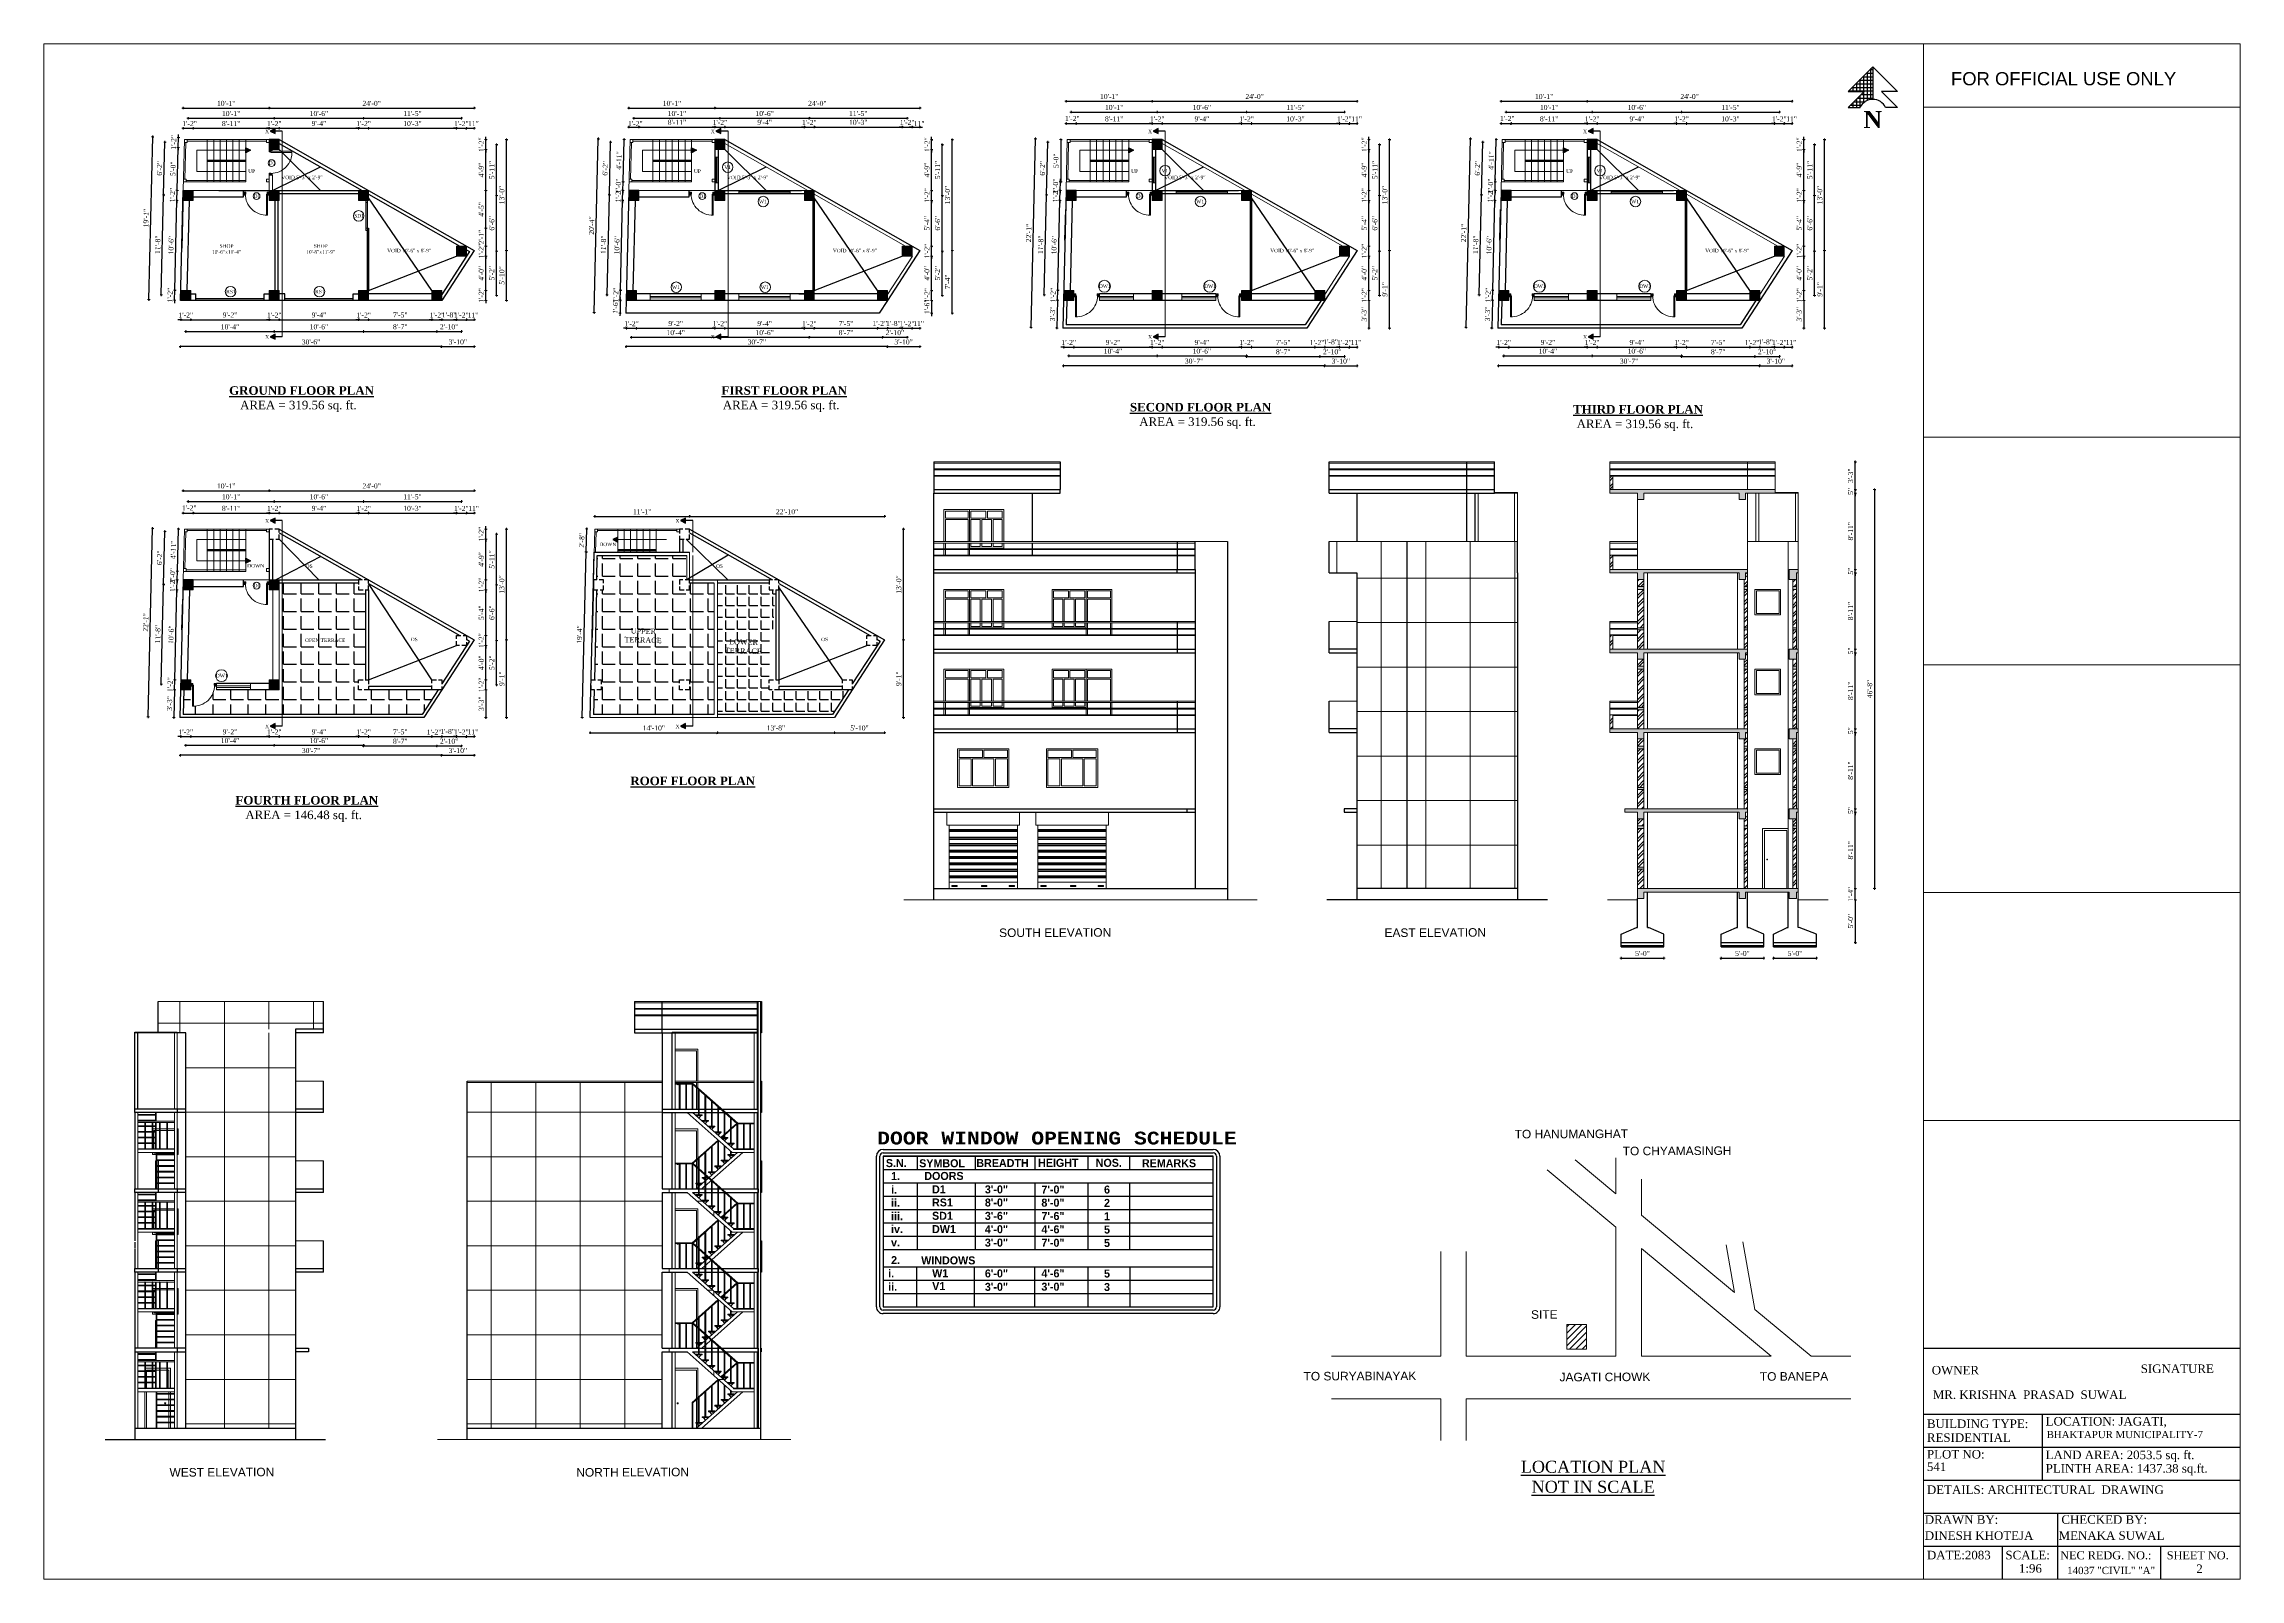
# Model space of a CAD drawing. Header units: inches. Extents: x 151827 to 346502, y -56182 to -23217.
# Drawn here: x 155381 to 158466, y -28405 to -26250 of the extents above; entities that cross this region are included whole.
import ezdxf

# ---------------------------------------------------------------- set-up
doc = ezdxf.new("R2010")
doc.units = ezdxf.units.IN
doc.header["$LTSCALE"] = 5
doc.header["$MEASUREMENT"] = 0
doc.linetypes.add('HIDDEN', pattern=[0.375, 0.25, -0.125])
for name, color, linetype, lineweight in [('1', 7, 'Continuous', 25), ('A-WALL', 7, 'Continuous', 9), ('boundary', 7, 'Continuous', 25), ('Dimension', 7, 'Continuous', 18), ('dimention', 5, 'Continuous', 9), ('DOOR', 62, 'Continuous', 0), ('Dw', 2, 'Continuous', 18), ('ele1', 21, 'Continuous', 20), ('Railing', 43, 'Continuous', 18), ('Staircase', 6, 'Continuous', 13), ('win', 5, 'Continuous', 18)]:
    doc.layers.add(name, color=color, linetype=linetype, lineweight=lineweight)
for name, color, linetype in [('BOLTS', 51, 'Continuous'), ('column', 4, 'Continuous'), ('TEXT', 6, 'Continuous'), ('WALL', 7, 'Continuous')]:
    doc.layers.add(name, color=color, linetype=linetype)
doc.layers.add('dim line', color=7, linetype='Continuous', lineweight=15, true_color=0xfab2b2)
doc.styles.add('ARIAL', font='cityb___.ttf')
doc.styles.add('COURIER', font='courbd.ttf')
doc.styles.add('DIMTEXT', font='arial.ttf', dxfattribs={"height": 8})
doc.styles.add('ordinary', font='times.ttf')
doc.styles.get("Standard").update_dxf_attribs({"font": 'arial.ttf'})
doc.dimstyles.new('Copy of 96', dxfattribs={"dimtxt": 7, "dimasz": 4, "dimexe": 0.5, "dimexo": 0.5, "dimgap": 3, "dimtad": 1, "dimdec": 1, "dimzin": 11, "dimdsep": 46, "dimlunit": 4, "dimtxsty": 'ordinary', "dimblk": 'OBLIQUE', "dimcen": 0.09, "dimse1": 1, "dimse2": 1, "dimclrt": 6, "dimazin": 0, "dimtfac": 1, "dimtdec": 1, "dimtix": 1, "dimtmove": 2, "dimatfit": 3, "dimldrblk": 'leader', "dimfxl": 0.5, "dimfxlon": 1, "dimtolj": 1, "dimtzin": 0, "dimarcsym": 0})
pattern_1 = [(50, (-15480.5085, 757.605), (7.17260183, -0.62752135), [0.75, -8.25]), (355, (-15480.5085, 757.605), (-1.38751334, 7.52192134), [0.6, -6.6]), (100.4514445, (-15479.911, 757.553), (5.78508847, 6.8943999), [0.63740192, -7.01142112]), (46.1842, (-15480.5085, 759.605), (10.6724133, -1.6551928), [1.125, -12.375]), (96.6356355, (-15479.619, 759.467), (9.34661946, 9.741186), [0.9561034, -10.5171376]), (351.184164, (-15480.509, 759.605), (9.34661945, 9.741186), [0.9, -9.9]), (21, (-15479.5085, 759.105), (5.96907052, -4.0261889), [0.75, -8.25]), (326, (-15479.5085, 759.105), (2.43315332, 7.25150045), [0.6, -6.6]), (71.4514447, (-15479.011, 758.7695), (8.40222377, 3.22531153), [0.6374019, -7.01142112]), (37.5, (-15480.5085, 757.605), (0.121598553, 3.32893854), [0, -6.52, 0, -6.7, 0, -6.625]), (7.5, (-15480.5085, 757.605), (2.630695374, 3.94411712), [0, -3.82, 0, -6.37, 0, -2.525]), (327.5, (-15482.7385, 757.605), (5.33822436, -0.225548717), [0, -2.5, 0, -7.8, 0, -10.35]), (317.5, (-15483.7385, 757.605), (5.83186169, 1.00104982), [0, -3.25, 0, -5.18, 0, -7.35])]
pattern_2 = [(45, (-15480.5085, 757.605), (-6.098796, 6.098796), []), (45, (-15476.443, 757.605), (-6.098796, 6.098796), [])]
pattern_3 = [(90, (-19053.13, 0), (-62.5, 0), []), (180, (-19053.13, 0), (-4e-15, -62.5), [])]

# ---------------------------------------------------------------- blocks, each defined once
blk = doc.blocks.new('SDEGH')
at = {"layer": 'TEXT'}
h = blk.add_hatch(dxfattribs=at)
h.set_pattern_fill('NET', color=256, scale=40, style=0)
h.set_pattern_definition([(0, (43922.391, -13181.093), (0, 5), []), (90, (43922.391, -13181.093), (-5, 3e-16), [])])
h.paths.add_polyline_path([(52300.8, -9226.1), (52266.3, -9260.6), (52288.8, -9260.6), (52266.3, -9283.1), (52282.8, -9283.1, -0.284572), (52300.8, -9272)])
blk.add_line((52300.8, -9226.1), (52300.8, -9272), dxfattribs=at)
at = {"layer": 'WALL'}
for p, q in [((52266.3, -9260.6), (52300.8, -9226.1)), ((52335.4, -9260.6), (52300.8, -9226.1)), ((52266.3, -9260.6), (52288.8, -9260.6)), ((52266.3, -9283.1), (52288.8, -9260.6)), ((52266.3, -9283.1), (52282.8, -9283.1)), ((52335.4, -9260.6), (52312.9, -9260.6)), ((52335.4, -9283.1), (52312.9, -9260.6)), ((52335.4, -9283.1), (52318.8, -9283.1))]:
    blk.add_line(p, q, dxfattribs=at)
blk.add_arc((52300.8, -9292), 20.1, 26.4605, 153.5395, dxfattribs=at)
at = {"layer": 'Defpoints', "insert": (52287.7, -9288.2), "char_height": 24, "width": 23.16, "attachment_point": 1}
blk.add_mtext('{\\fTimes New Roman|b1|i0|c0|p18;N}', dxfattribs=at)
blk = doc.blocks.new('oblique')
at = {"color": 0, "lineweight": -2}
blk.add_line((0.25, 0.25), (-0.25, -0.25), dxfattribs=at)
at = {"layer": 'dim line', "lineweight": 9}
for p, q in [((-0.4375, 0), (0.4375, 0)), ((0, 0.4375), (0, -0.4375))]:
    blk.add_line(p, q, dxfattribs=at)
blk = doc.blocks.new('*D408')
at = {"layer": 'A-WALL', "color": 0, "lineweight": -2, "ltscale": 5, "transparency": 16777216}
for p, q in [((156627.9, -26596.1), (156627.9, -26592.1)), ((156627.9, -26610.1), (156627.9, -26596.1)), ((156627.9, -26610.1), (156627.9, -26614.1))]:
    blk.add_line(p, q, dxfattribs=at)
at = {"layer": 'Defpoints', "color": 0, "ltscale": 5, "transparency": 16777216}
for p in [(156566.1, -26596.1), (156566.1, -26610.1), (156627.9, -26596.1)]:
    blk.add_point(p, dxfattribs=at)
at = {"layer": 'A-WALL', "color": 0, "lineweight": -2, "ltscale": 5, "transparency": 16777216, "xscale": 4, "yscale": 4, "zscale": 4}
for p, rotation in [((156627.9, -26596.1), 270), ((156627.9, -26610.1), 90)]:
    blk.add_blockref('oblique', p, dxfattribs=dict(at, rotation=rotation))
at = {"layer": 'A-WALL', "color": 6, "ltscale": 5, "transparency": 16777216, "insert": (156621.4, -26603.1), "char_height": 7, "attachment_point": 5, "rotation": 90, "style": 'ordinary'}
blk.add_mtext('\\A1;1\'-2"', dxfattribs=at)
blk = doc.blocks.new('_OBLIQUE')
at = {"color": 0, "linetype": 'ByBlock'}
blk.add_line((-0.5, -0.5), (0.5, 0.5), dxfattribs=at)
blk = doc.blocks.new('leader')
at = {"layer": 'Dimension'}
for p, q in [((-4.42, 0), (4.42, 0)), ((0, -4.33), (0, 4.33))]:
    blk.add_line(p, q, dxfattribs=at)
blk = doc.blocks.new('*D409')
at = {"layer": 'A-WALL', "color": 0, "lineweight": -2, "ltscale": 5, "transparency": 16777216}
blk.add_line((156627.9, -26596.1), (156627.9, -26547.9), dxfattribs=at)
at = {"layer": 'Defpoints', "color": 0, "ltscale": 5, "transparency": 16777216}
for p in [(156600.5, -26547.9), (156627.9, -26547.9), (156566.1, -26596.1)]:
    blk.add_point(p, dxfattribs=at)
at = {"layer": 'A-WALL', "color": 0, "lineweight": -2, "ltscale": 5, "transparency": 16777216, "xscale": 4, "yscale": 4, "zscale": 4}
for p, rotation in [((156627.9, -26547.9), 90), ((156627.9, -26596.1), 270)]:
    blk.add_blockref('oblique', p, dxfattribs=dict(at, rotation=rotation))
at = {"layer": 'A-WALL', "color": 6, "ltscale": 5, "transparency": 16777216, "insert": (156621.4, -26572), "char_height": 7, "attachment_point": 5, "rotation": 90, "style": 'ordinary'}
blk.add_mtext('\\A1;4\'-0"', dxfattribs=at)
blk = doc.blocks.new('*D410')
at = {"layer": 'A-WALL', "color": 0, "lineweight": -2, "ltscale": 5, "transparency": 16777216}
for p, q in [((156627.9, -26533.9), (156627.9, -26529.9)), ((156627.9, -26547.9), (156627.9, -26533.9)), ((156627.9, -26547.9), (156627.9, -26551.9))]:
    blk.add_line(p, q, dxfattribs=at)
at = {"layer": 'Defpoints', "color": 0, "ltscale": 5, "transparency": 16777216}
for p in [(156600.5, -26533.9), (156600.5, -26547.9), (156627.9, -26533.9)]:
    blk.add_point(p, dxfattribs=at)
at = {"layer": 'A-WALL', "color": 0, "lineweight": -2, "ltscale": 5, "transparency": 16777216, "xscale": 4, "yscale": 4, "zscale": 4}
for p, rotation in [((156627.9, -26533.9), 270), ((156627.9, -26547.9), 90)]:
    blk.add_blockref('oblique', p, dxfattribs=dict(at, rotation=rotation))
at = {"layer": 'A-WALL', "color": 6, "ltscale": 5, "transparency": 16777216, "insert": (156621.4, -26540.9), "char_height": 7, "attachment_point": 5, "rotation": 90, "style": 'ordinary'}
blk.add_mtext('\\A1;1\'-2"', dxfattribs=at)
blk = doc.blocks.new('*D411')
at = {"layer": 'A-WALL', "color": 0, "lineweight": -2, "ltscale": 5, "transparency": 16777216}
blk.add_line((156627.9, -26533.9), (156627.9, -26469.8), dxfattribs=at)
at = {"layer": 'Defpoints', "color": 0, "ltscale": 5, "transparency": 16777216}
for p in [(156463.1, -26469.8), (156627.9, -26469.8), (156600.5, -26533.9)]:
    blk.add_point(p, dxfattribs=at)
at = {"layer": 'A-WALL', "color": 0, "lineweight": -2, "ltscale": 5, "transparency": 16777216, "xscale": 4, "yscale": 4, "zscale": 4}
for p, rotation in [((156627.9, -26469.8), 90), ((156627.9, -26533.9), 270)]:
    blk.add_blockref('oblique', p, dxfattribs=dict(at, rotation=rotation))
at = {"layer": 'A-WALL', "color": 6, "ltscale": 5, "transparency": 16777216, "insert": (156621.4, -26501.8), "char_height": 7, "attachment_point": 5, "rotation": 90, "style": 'ordinary'}
blk.add_mtext('\\A1;5\'-4"', dxfattribs=at)
blk = doc.blocks.new('*D412')
at = {"layer": 'A-WALL', "color": 0, "lineweight": -2, "ltscale": 5, "transparency": 16777216}
for p, q in [((156627.9, -26455.8), (156627.9, -26451.8)), ((156627.9, -26469.8), (156627.9, -26455.8)), ((156627.9, -26469.8), (156627.9, -26473.8))]:
    blk.add_line(p, q, dxfattribs=at)
at = {"layer": 'Defpoints', "color": 0, "ltscale": 5, "transparency": 16777216}
for p in [(156463.1, -26455.8), (156627.9, -26455.8), (156463.1, -26469.8)]:
    blk.add_point(p, dxfattribs=at)
at = {"layer": 'A-WALL', "color": 0, "lineweight": -2, "ltscale": 5, "transparency": 16777216, "xscale": 4, "yscale": 4, "zscale": 4}
for p, rotation in [((156627.9, -26455.8), 270), ((156627.9, -26469.8), 90)]:
    blk.add_blockref('oblique', p, dxfattribs=dict(at, rotation=rotation))
at = {"layer": 'A-WALL', "color": 6, "ltscale": 5, "transparency": 16777216, "insert": (156621.4, -26462.8), "char_height": 7, "attachment_point": 5, "rotation": 90, "style": 'ordinary'}
blk.add_mtext('\\A1;1\'-2"', dxfattribs=at)
blk = doc.blocks.new('*D413')
at = {"layer": 'A-WALL', "color": 0, "lineweight": -2, "ltscale": 5, "transparency": 16777216}
blk.add_line((156627.9, -26455.8), (156627.9, -26398.4), dxfattribs=at)
at = {"layer": 'Defpoints', "color": 0, "ltscale": 5, "transparency": 16777216}
for p in [(156337.5, -26398.4), (156627.9, -26398.4), (156463.1, -26455.8)]:
    blk.add_point(p, dxfattribs=at)
at = {"layer": 'A-WALL', "color": 0, "lineweight": -2, "ltscale": 5, "transparency": 16777216, "xscale": 4, "yscale": 4, "zscale": 4}
for p, rotation in [((156627.9, -26398.4), 90), ((156627.9, -26455.8), 270)]:
    blk.add_blockref('oblique', p, dxfattribs=dict(at, rotation=rotation))
at = {"layer": 'A-WALL', "color": 6, "ltscale": 5, "transparency": 16777216, "insert": (156621.4, -26427.1), "char_height": 7, "attachment_point": 5, "rotation": 90, "style": 'ordinary'}
blk.add_mtext('\\A1;4\'-9"', dxfattribs=at)
blk = doc.blocks.new('*D414')
at = {"layer": 'A-WALL', "color": 0, "lineweight": -2, "ltscale": 5, "transparency": 16777216}
for p, q in [((156627.9, -26384.4), (156627.9, -26380.4)), ((156627.9, -26398.4), (156627.9, -26384.4)), ((156627.9, -26398.4), (156627.9, -26402.4))]:
    blk.add_line(p, q, dxfattribs=at)
at = {"layer": 'Defpoints', "color": 0, "ltscale": 5, "transparency": 16777216}
for p in [(156337.5, -26384.4), (156337.5, -26398.4), (156627.9, -26384.4)]:
    blk.add_point(p, dxfattribs=at)
at = {"layer": 'A-WALL', "color": 0, "lineweight": -2, "ltscale": 5, "transparency": 16777216, "xscale": 4, "yscale": 4, "zscale": 4}
for p, rotation in [((156627.9, -26384.4), 270), ((156627.9, -26398.4), 90)]:
    blk.add_blockref('oblique', p, dxfattribs=dict(at, rotation=rotation))
at = {"layer": 'A-WALL', "color": 6, "ltscale": 5, "transparency": 16777216, "insert": (156621.4, -26391.4), "char_height": 7, "attachment_point": 5, "rotation": 90, "style": 'ordinary'}
blk.add_mtext('\\A1;1\'-2"', dxfattribs=at)
blk = doc.blocks.new('*D415')
at = {"layer": 'A-WALL', "color": 0, "lineweight": -2, "ltscale": 5, "transparency": 16777216}
blk.add_line((156642.9, -26603.1), (156642.9, -26540.9), dxfattribs=at)
at = {"layer": 'Defpoints', "color": 0, "ltscale": 5, "transparency": 16777216}
for p in [(156593.5, -26540.9), (156642.9, -26540.9), (156559.1, -26603.1)]:
    blk.add_point(p, dxfattribs=at)
at = {"layer": 'A-WALL', "color": 0, "lineweight": -2, "ltscale": 5, "transparency": 16777216, "xscale": 4, "yscale": 4, "zscale": 4}
for p, rotation in [((156642.9, -26540.9), 90), ((156642.9, -26603.1), 270)]:
    blk.add_blockref('oblique', p, dxfattribs=dict(at, rotation=rotation))
at = {"layer": 'A-WALL', "color": 6, "ltscale": 5, "transparency": 16777216, "insert": (156636.3, -26572), "char_height": 7, "attachment_point": 5, "rotation": 90, "style": 'ordinary'}
blk.add_mtext('\\A1;5\'-2"', dxfattribs=at)
blk = doc.blocks.new('*D416')
at = {"layer": 'A-WALL', "color": 0, "lineweight": -2, "ltscale": 5, "transparency": 16777216}
blk.add_line((156642.9, -26540.9), (156642.9, -26462.8), dxfattribs=at)
at = {"layer": 'Defpoints', "color": 0, "ltscale": 5, "transparency": 16777216}
for p in [(156456.1, -26462.8), (156642.9, -26462.8), (156593.5, -26540.9)]:
    blk.add_point(p, dxfattribs=at)
at = {"layer": 'A-WALL', "color": 0, "lineweight": -2, "ltscale": 5, "transparency": 16777216, "xscale": 4, "yscale": 4, "zscale": 4}
for p, rotation in [((156642.9, -26462.8), 90), ((156642.9, -26540.9), 270)]:
    blk.add_blockref('oblique', p, dxfattribs=dict(at, rotation=rotation))
at = {"layer": 'A-WALL', "color": 6, "ltscale": 5, "transparency": 16777216, "insert": (156636.3, -26501.8), "char_height": 7, "attachment_point": 5, "rotation": 90, "style": 'ordinary'}
blk.add_mtext('\\A1;6\'-6"', dxfattribs=at)
blk = doc.blocks.new('*D417')
at = {"layer": 'A-WALL', "color": 0, "lineweight": -2, "ltscale": 5, "transparency": 16777216}
blk.add_line((156642.9, -26462.8), (156642.9, -26391.4), dxfattribs=at)
at = {"layer": 'Defpoints', "color": 0, "ltscale": 5, "transparency": 16777216}
for p in [(156330.5, -26391.4), (156642.9, -26391.4), (156456.1, -26462.8)]:
    blk.add_point(p, dxfattribs=at)
at = {"layer": 'A-WALL', "color": 0, "lineweight": -2, "ltscale": 5, "transparency": 16777216, "xscale": 4, "yscale": 4, "zscale": 4}
for p, rotation in [((156642.9, -26391.4), 90), ((156642.9, -26462.8), 270)]:
    blk.add_blockref('oblique', p, dxfattribs=dict(at, rotation=rotation))
at = {"layer": 'A-WALL', "color": 6, "ltscale": 5, "transparency": 16777216, "insert": (156636.3, -26427.1), "char_height": 7, "attachment_point": 5, "rotation": 90, "style": 'ordinary'}
blk.add_mtext('\\A1;5\'-11"', dxfattribs=at)
blk = doc.blocks.new('*D418')
at = {"layer": 'A-WALL', "color": 0, "lineweight": -2, "ltscale": 50, "transparency": 16777216}
blk.add_line((156202.6, -26366.7), (156216.6, -26366.7), dxfattribs=at)
at = {"layer": 'Defpoints', "color": 0, "ltscale": 50, "transparency": 16777216}
for p in [(156216.6, -26366.7), (156202.6, -26455.8), (156216.6, -26455.8)]:
    blk.add_point(p, dxfattribs=at)
at = {"layer": 'A-WALL', "color": 0, "lineweight": -2, "ltscale": 50, "transparency": 16777216, "xscale": 4, "yscale": 4, "zscale": 4, "rotation": 180}
blk.add_blockref('oblique', (156202.6, -26366.7), dxfattribs=at)
at = {"layer": 'A-WALL', "color": 0, "lineweight": -2, "ltscale": 50, "transparency": 16777216, "xscale": 4, "yscale": 4, "zscale": 4}
blk.add_blockref('oblique', (156216.6, -26366.7), dxfattribs=at)
at = {"layer": 'A-WALL', "color": 6, "ltscale": 50, "transparency": 16777216, "insert": (156211.7, -26361.9), "char_height": 7, "attachment_point": 5, "style": 'ordinary'}
blk.add_mtext('\\A1;1\'-2"', dxfattribs=at)
blk = doc.blocks.new('*D419')
at = {"layer": 'A-WALL', "color": 0, "lineweight": -2, "ltscale": 5, "transparency": 16777216}
blk.add_line((156216.6, -26366.7), (156323.5, -26366.7), dxfattribs=at)
at = {"layer": 'Defpoints', "color": 0, "ltscale": 5, "transparency": 16777216}
for p in [(156323.5, -26366.7), (156323.5, -26384.4), (156216.6, -26455.8)]:
    blk.add_point(p, dxfattribs=at)
at = {"layer": 'A-WALL', "color": 0, "lineweight": -2, "ltscale": 5, "transparency": 16777216, "xscale": 4, "yscale": 4, "zscale": 4, "rotation": 180}
blk.add_blockref('oblique', (156216.6, -26366.7), dxfattribs=at)
at = {"layer": 'A-WALL', "color": 0, "lineweight": -2, "ltscale": 5, "transparency": 16777216, "xscale": 4, "yscale": 4, "zscale": 4}
blk.add_blockref('oblique', (156323.5, -26366.7), dxfattribs=at)
at = {"layer": 'A-WALL', "color": 6, "ltscale": 5, "transparency": 16777216, "insert": (156270.1, -26360.1), "char_height": 7, "attachment_point": 5, "style": 'ordinary'}
blk.add_mtext('\\A1;8\'-11"', dxfattribs=at)
blk = doc.blocks.new('*D420')
at = {"layer": 'A-WALL', "color": 0, "lineweight": -2, "ltscale": 5, "transparency": 16777216}
for p, q in [((156323.5, -26366.7), (156319.5, -26366.7)), ((156323.5, -26366.7), (156337.5, -26366.7)), ((156337.5, -26366.7), (156341.5, -26366.7))]:
    blk.add_line(p, q, dxfattribs=at)
at = {"layer": 'Defpoints', "color": 0, "ltscale": 5, "transparency": 16777216}
for p in [(156337.5, -26366.7), (156323.5, -26384.4), (156337.5, -26384.4)]:
    blk.add_point(p, dxfattribs=at)
at = {"layer": 'A-WALL', "color": 0, "lineweight": -2, "ltscale": 5, "transparency": 16777216, "xscale": 4, "yscale": 4, "zscale": 4}
blk.add_blockref('oblique', (156323.5, -26366.7), dxfattribs=at)
at = {"layer": 'A-WALL', "color": 0, "lineweight": -2, "ltscale": 5, "transparency": 16777216, "xscale": 4, "yscale": 4, "zscale": 4, "rotation": 180}
blk.add_blockref('oblique', (156337.5, -26366.7), dxfattribs=at)
at = {"layer": 'A-WALL', "color": 6, "ltscale": 5, "transparency": 16777216, "insert": (156330.5, -26360.2), "char_height": 7, "attachment_point": 5, "style": 'ordinary'}
blk.add_mtext('\\A1;1\'-2"', dxfattribs=at)
blk = doc.blocks.new('*D421')
at = {"layer": 'A-WALL', "color": 0, "lineweight": -2, "ltscale": 5, "transparency": 16777216}
blk.add_line((156337.5, -26366.7), (156449.1, -26366.7), dxfattribs=at)
at = {"layer": 'Defpoints', "color": 0, "ltscale": 5, "transparency": 16777216}
for p in [(156449.1, -26366.7), (156337.5, -26384.4), (156449.1, -26455.8)]:
    blk.add_point(p, dxfattribs=at)
at = {"layer": 'A-WALL', "color": 0, "lineweight": -2, "ltscale": 5, "transparency": 16777216, "xscale": 4, "yscale": 4, "zscale": 4, "rotation": 180}
blk.add_blockref('oblique', (156337.5, -26366.7), dxfattribs=at)
at = {"layer": 'A-WALL', "color": 0, "lineweight": -2, "ltscale": 5, "transparency": 16777216, "xscale": 4, "yscale": 4, "zscale": 4}
blk.add_blockref('oblique', (156449.1, -26366.7), dxfattribs=at)
at = {"layer": 'A-WALL', "color": 6, "ltscale": 5, "transparency": 16777216, "insert": (156393.3, -26360.1), "char_height": 7, "attachment_point": 5, "style": 'ordinary'}
blk.add_mtext('\\A1;9\'-4"', dxfattribs=at)
blk = doc.blocks.new('*D422')
at = {"layer": 'A-WALL', "color": 0, "lineweight": -2, "ltscale": 5, "transparency": 16777216}
for p, q in [((156449.1, -26366.7), (156445.1, -26366.7)), ((156449.1, -26366.7), (156463.1, -26366.7)), ((156463.1, -26366.7), (156467.1, -26366.7))]:
    blk.add_line(p, q, dxfattribs=at)
at = {"layer": 'Defpoints', "color": 0, "ltscale": 5, "transparency": 16777216}
for p in [(156463.1, -26366.7), (156449.1, -26455.8), (156463.1, -26455.8)]:
    blk.add_point(p, dxfattribs=at)
at = {"layer": 'A-WALL', "color": 0, "lineweight": -2, "ltscale": 5, "transparency": 16777216, "xscale": 4, "yscale": 4, "zscale": 4}
blk.add_blockref('oblique', (156449.1, -26366.7), dxfattribs=at)
at = {"layer": 'A-WALL', "color": 0, "lineweight": -2, "ltscale": 5, "transparency": 16777216, "xscale": 4, "yscale": 4, "zscale": 4, "rotation": 180}
blk.add_blockref('oblique', (156463.1, -26366.7), dxfattribs=at)
at = {"layer": 'A-WALL', "color": 6, "ltscale": 5, "transparency": 16777216, "insert": (156456.1, -26360.2), "char_height": 7, "attachment_point": 5, "style": 'ordinary'}
blk.add_mtext('\\A1;1\'-2"', dxfattribs=at)
blk = doc.blocks.new('*D423')
at = {"layer": 'A-WALL', "color": 0, "lineweight": -2, "ltscale": 5, "transparency": 16777216}
blk.add_line((156463.1, -26366.7), (156586.5, -26366.7), dxfattribs=at)
at = {"layer": 'Defpoints', "color": 0, "ltscale": 5, "transparency": 16777216}
for p in [(156586.5, -26366.7), (156463.1, -26455.8), (156586.5, -26533.9)]:
    blk.add_point(p, dxfattribs=at)
at = {"layer": 'A-WALL', "color": 0, "lineweight": -2, "ltscale": 5, "transparency": 16777216, "xscale": 4, "yscale": 4, "zscale": 4, "rotation": 180}
blk.add_blockref('oblique', (156463.1, -26366.7), dxfattribs=at)
at = {"layer": 'A-WALL', "color": 0, "lineweight": -2, "ltscale": 5, "transparency": 16777216, "xscale": 4, "yscale": 4, "zscale": 4}
blk.add_blockref('oblique', (156586.5, -26366.7), dxfattribs=at)
at = {"layer": 'A-WALL', "color": 6, "ltscale": 5, "transparency": 16777216, "insert": (156524.8, -26360.1), "char_height": 7, "attachment_point": 5, "style": 'ordinary'}
blk.add_mtext('\\A1;10\'-3"', dxfattribs=at)
blk = doc.blocks.new('*D424')
at = {"layer": 'A-WALL', "color": 0, "lineweight": -2, "ltscale": 5, "transparency": 16777216}
for p, q in [((156586.5, -26366.7), (156582.5, -26366.7)), ((156586.5, -26366.7), (156600.5, -26366.7)), ((156600.5, -26366.7), (156604.5, -26366.7))]:
    blk.add_line(p, q, dxfattribs=at)
at = {"layer": 'Defpoints', "color": 0, "ltscale": 5, "transparency": 16777216}
for p in [(156600.5, -26366.7), (156586.5, -26533.9), (156600.5, -26533.9)]:
    blk.add_point(p, dxfattribs=at)
at = {"layer": 'A-WALL', "color": 0, "lineweight": -2, "ltscale": 5, "transparency": 16777216, "xscale": 4, "yscale": 4, "zscale": 4}
blk.add_blockref('oblique', (156586.5, -26366.7), dxfattribs=at)
at = {"layer": 'A-WALL', "color": 0, "lineweight": -2, "ltscale": 5, "transparency": 16777216, "xscale": 4, "yscale": 4, "zscale": 4, "rotation": 180}
blk.add_blockref('oblique', (156600.5, -26366.7), dxfattribs=at)
at = {"layer": 'A-WALL', "color": 6, "ltscale": 5, "transparency": 16777216, "insert": (156593.5, -26360.2), "char_height": 7, "attachment_point": 5, "style": 'ordinary'}
blk.add_mtext('\\A1;1\'-2"', dxfattribs=at)
blk = doc.blocks.new('*D425')
at = {"layer": 'A-WALL', "color": 0, "lineweight": -2, "ltscale": 5, "transparency": 16777216}
for p, q in [((156600.5, -26366.7), (156596.5, -26366.7)), ((156600.5, -26366.7), (156611.3, -26366.7)), ((156611.3, -26366.7), (156615.3, -26366.7))]:
    blk.add_line(p, q, dxfattribs=at)
at = {"layer": 'Defpoints', "color": 0, "ltscale": 5, "transparency": 16777216}
for p in [(156611.3, -26366.7), (156600.5, -26533.9), (156611.3, -26540.1)]:
    blk.add_point(p, dxfattribs=at)
at = {"layer": 'A-WALL', "color": 0, "lineweight": -2, "ltscale": 5, "transparency": 16777216, "xscale": 4, "yscale": 4, "zscale": 4}
blk.add_blockref('oblique', (156600.5, -26366.7), dxfattribs=at)
at = {"layer": 'A-WALL', "color": 0, "lineweight": -2, "ltscale": 5, "transparency": 16777216, "xscale": 4, "yscale": 4, "zscale": 4, "rotation": 180}
blk.add_blockref('oblique', (156611.3, -26366.7), dxfattribs=at)
at = {"layer": 'A-WALL', "color": 6, "ltscale": 5, "transparency": 16777216, "insert": (156610.4, -26361.9), "char_height": 7, "attachment_point": 5, "style": 'ordinary'}
blk.add_mtext('\\A1;11"', dxfattribs=at)
blk = doc.blocks.new('*D426')
at = {"layer": 'A-WALL', "color": 0, "lineweight": -2, "ltscale": 5, "transparency": 16777216}
blk.add_line((156209.6, -26354.4), (156330.5, -26354.4), dxfattribs=at)
at = {"layer": 'Defpoints', "color": 0, "ltscale": 5, "transparency": 16777216}
for p in [(156330.5, -26354.4), (156209.6, -26462.8), (156330.5, -26462.8)]:
    blk.add_point(p, dxfattribs=at)
at = {"layer": 'A-WALL', "color": 0, "lineweight": -2, "ltscale": 5, "transparency": 16777216, "xscale": 4, "yscale": 4, "zscale": 4, "rotation": 180}
blk.add_blockref('oblique', (156209.6, -26354.4), dxfattribs=at)
at = {"layer": 'A-WALL', "color": 0, "lineweight": -2, "ltscale": 5, "transparency": 16777216, "xscale": 4, "yscale": 4, "zscale": 4}
blk.add_blockref('oblique', (156330.5, -26354.4), dxfattribs=at)
at = {"layer": 'A-WALL', "color": 6, "ltscale": 5, "transparency": 16777216, "insert": (156270.1, -26347.8), "char_height": 7, "attachment_point": 5, "style": 'ordinary'}
blk.add_mtext('\\A1;10\'-1"', dxfattribs=at)
blk = doc.blocks.new('*D427')
at = {"layer": 'A-WALL', "color": 0, "lineweight": -2, "ltscale": 5, "transparency": 16777216}
blk.add_line((156330.5, -26354.4), (156456.1, -26354.4), dxfattribs=at)
at = {"layer": 'Defpoints', "color": 0, "ltscale": 5, "transparency": 16777216}
for p in [(156456.1, -26354.4), (156330.5, -26462.8), (156456.1, -26462.8)]:
    blk.add_point(p, dxfattribs=at)
at = {"layer": 'A-WALL', "color": 0, "lineweight": -2, "ltscale": 5, "transparency": 16777216, "xscale": 4, "yscale": 4, "zscale": 4, "rotation": 180}
blk.add_blockref('oblique', (156330.5, -26354.4), dxfattribs=at)
at = {"layer": 'A-WALL', "color": 0, "lineweight": -2, "ltscale": 5, "transparency": 16777216, "xscale": 4, "yscale": 4, "zscale": 4}
blk.add_blockref('oblique', (156456.1, -26354.4), dxfattribs=at)
at = {"layer": 'A-WALL', "color": 6, "ltscale": 5, "transparency": 16777216, "insert": (156393.3, -26347.8), "char_height": 7, "attachment_point": 5, "style": 'ordinary'}
blk.add_mtext('\\A1;10\'-6"', dxfattribs=at)
blk = doc.blocks.new('*D428')
at = {"layer": 'A-WALL', "color": 0, "lineweight": -2, "ltscale": 5, "transparency": 16777216}
blk.add_line((156456.1, -26354.4), (156593.5, -26354.4), dxfattribs=at)
at = {"layer": 'Defpoints', "color": 0, "ltscale": 5, "transparency": 16777216}
for p in [(156593.5, -26354.4), (156456.1, -26462.8), (156593.5, -26540.9)]:
    blk.add_point(p, dxfattribs=at)
at = {"layer": 'A-WALL', "color": 0, "lineweight": -2, "ltscale": 5, "transparency": 16777216, "xscale": 4, "yscale": 4, "zscale": 4, "rotation": 180}
blk.add_blockref('oblique', (156456.1, -26354.4), dxfattribs=at)
at = {"layer": 'A-WALL', "color": 0, "lineweight": -2, "ltscale": 5, "transparency": 16777216, "xscale": 4, "yscale": 4, "zscale": 4}
blk.add_blockref('oblique', (156593.5, -26354.4), dxfattribs=at)
at = {"layer": 'A-WALL', "color": 6, "ltscale": 5, "transparency": 16777216, "insert": (156524.8, -26347.8), "char_height": 7, "attachment_point": 5, "style": 'ordinary'}
blk.add_mtext('\\A1;11\'-5"', dxfattribs=at)
blk = doc.blocks.new('*D429')
at = {"layer": 'A-WALL', "color": 0, "lineweight": -2, "ltscale": 5, "transparency": 16777216}
blk.add_line((156202.6, -26340), (156323.5, -26340), dxfattribs=at)
at = {"layer": 'Defpoints', "color": 0, "ltscale": 5, "transparency": 16777216}
for p in [(156323.5, -26340), (156323.5, -26384.4), (156202.6, -26455.8)]:
    blk.add_point(p, dxfattribs=at)
at = {"layer": 'A-WALL', "color": 0, "lineweight": -2, "ltscale": 5, "transparency": 16777216, "xscale": 4, "yscale": 4, "zscale": 4, "rotation": 180}
blk.add_blockref('oblique', (156202.6, -26340), dxfattribs=at)
at = {"layer": 'A-WALL', "color": 0, "lineweight": -2, "ltscale": 5, "transparency": 16777216, "xscale": 4, "yscale": 4, "zscale": 4}
blk.add_blockref('oblique', (156323.5, -26340), dxfattribs=at)
at = {"layer": 'A-WALL', "color": 6, "ltscale": 5, "transparency": 16777216, "insert": (156263.1, -26333.5), "char_height": 7, "attachment_point": 5, "style": 'ordinary'}
blk.add_mtext('\\A1;10\'-1"', dxfattribs=at)
blk = doc.blocks.new('*D430')
at = {"layer": 'A-WALL', "color": 0, "lineweight": -2, "ltscale": 5, "transparency": 16777216}
blk.add_line((156323.5, -26340), (156611.3, -26340), dxfattribs=at)
at = {"layer": 'Defpoints', "color": 0, "ltscale": 5, "transparency": 16777216}
for p in [(156611.3, -26340), (156323.5, -26384.4), (156611.3, -26540.1)]:
    blk.add_point(p, dxfattribs=at)
at = {"layer": 'A-WALL', "color": 0, "lineweight": -2, "ltscale": 5, "transparency": 16777216, "xscale": 4, "yscale": 4, "zscale": 4, "rotation": 180}
blk.add_blockref('oblique', (156323.5, -26340), dxfattribs=at)
at = {"layer": 'A-WALL', "color": 0, "lineweight": -2, "ltscale": 5, "transparency": 16777216, "xscale": 4, "yscale": 4, "zscale": 4}
blk.add_blockref('oblique', (156611.3, -26340), dxfattribs=at)
at = {"layer": 'A-WALL', "color": 6, "ltscale": 5, "transparency": 16777216, "insert": (156467.4, -26333.5), "char_height": 7, "attachment_point": 5, "style": 'ordinary'}
blk.add_mtext('\\A1;24\'-0"', dxfattribs=at)
blk = doc.blocks.new('*D431')
at = {"layer": 'A-WALL', "color": 0, "lineweight": -2, "ltscale": 5, "transparency": 16777216}
blk.add_line((156656.9, -26628.1), (156656.9, -26540.1), dxfattribs=at)
at = {"layer": 'Defpoints', "color": 0, "ltscale": 5, "transparency": 16777216}
for p in [(156611.3, -26540.1), (156656.9, -26540.1), (156554.4, -26628.1)]:
    blk.add_point(p, dxfattribs=at)
at = {"layer": 'A-WALL', "color": 0, "lineweight": -2, "ltscale": 5, "transparency": 16777216, "xscale": 4, "yscale": 4, "zscale": 4}
for p, rotation in [((156656.9, -26540.1), 90), ((156656.9, -26628.1), 270)]:
    blk.add_blockref('oblique', p, dxfattribs=dict(at, rotation=rotation))
at = {"layer": 'A-WALL', "color": 6, "ltscale": 5, "transparency": 16777216, "insert": (156650.3, -26584.1), "char_height": 7, "attachment_point": 5, "rotation": 90, "style": 'ordinary'}
blk.add_mtext('\\A1;7\'-4"', dxfattribs=at)
blk = doc.blocks.new('*D432')
at = {"layer": 'A-WALL', "color": 0, "lineweight": -2, "ltscale": 5, "transparency": 16777216}
blk.add_line((156656.9, -26540.1), (156656.9, -26384.4), dxfattribs=at)
at = {"layer": 'Defpoints', "color": 0, "ltscale": 5, "transparency": 16777216}
for p in [(156337.5, -26384.4), (156656.9, -26384.4), (156611.3, -26540.1)]:
    blk.add_point(p, dxfattribs=at)
at = {"layer": 'A-WALL', "color": 0, "lineweight": -2, "ltscale": 5, "transparency": 16777216, "xscale": 4, "yscale": 4, "zscale": 4}
for p, rotation in [((156656.9, -26384.4), 90), ((156656.9, -26540.1), 270)]:
    blk.add_blockref('oblique', p, dxfattribs=dict(at, rotation=rotation))
at = {"layer": 'A-WALL', "color": 6, "ltscale": 5, "transparency": 16777216, "insert": (156650.3, -26462.2), "char_height": 7, "attachment_point": 5, "rotation": 90, "style": 'ordinary'}
blk.add_mtext('\\A1;13\'-0"', dxfattribs=at)
blk = doc.blocks.new('*D433')
at = {"layer": 'A-WALL', "color": 0, "lineweight": -2, "ltscale": 50, "transparency": 16777216}
for p, q in [((156199.3, -26649.3), (156195.3, -26649.3)), ((156199.3, -26649.3), (156213.3, -26649.3)), ((156213.3, -26649.3), (156217.3, -26649.3))]:
    blk.add_line(p, q, dxfattribs=at)
at = {"layer": 'Defpoints', "color": 0, "ltscale": 50, "transparency": 16777216}
for p in [(156199.3, -26610.1), (156213.3, -26610.1), (156213.3, -26649.3)]:
    blk.add_point(p, dxfattribs=at)
at = {"layer": 'A-WALL', "color": 0, "lineweight": -2, "ltscale": 50, "transparency": 16777216, "xscale": 4, "yscale": 4, "zscale": 4}
blk.add_blockref('oblique', (156199.3, -26649.3), dxfattribs=at)
at = {"layer": 'A-WALL', "color": 0, "lineweight": -2, "ltscale": 50, "transparency": 16777216, "xscale": 4, "yscale": 4, "zscale": 4, "rotation": 180}
blk.add_blockref('oblique', (156213.3, -26649.3), dxfattribs=at)
at = {"layer": 'A-WALL', "color": 6, "ltscale": 50, "transparency": 16777216, "insert": (156206.3, -26642.8), "char_height": 7, "attachment_point": 5, "style": 'ordinary'}
blk.add_mtext('\\A1;1\'-2"', dxfattribs=at)
blk = doc.blocks.new('*D434')
at = {"layer": 'A-WALL', "color": 0, "lineweight": -2, "ltscale": 5, "transparency": 16777216}
blk.add_line((156213.3, -26649.3), (156323.5, -26649.3), dxfattribs=at)
at = {"layer": 'Defpoints', "color": 0, "ltscale": 5, "transparency": 16777216}
for p in [(156213.3, -26610.1), (156323.5, -26610.1), (156323.5, -26649.3)]:
    blk.add_point(p, dxfattribs=at)
at = {"layer": 'A-WALL', "color": 0, "lineweight": -2, "ltscale": 5, "transparency": 16777216, "xscale": 4, "yscale": 4, "zscale": 4, "rotation": 180}
blk.add_blockref('oblique', (156213.3, -26649.3), dxfattribs=at)
at = {"layer": 'A-WALL', "color": 0, "lineweight": -2, "ltscale": 5, "transparency": 16777216, "xscale": 4, "yscale": 4, "zscale": 4}
blk.add_blockref('oblique', (156323.5, -26649.3), dxfattribs=at)
at = {"layer": 'A-WALL', "color": 6, "ltscale": 5, "transparency": 16777216, "insert": (156268.4, -26642.7), "char_height": 7, "attachment_point": 5, "style": 'ordinary'}
blk.add_mtext('\\A1;9\'-2"', dxfattribs=at)
blk = doc.blocks.new('*D435')
at = {"layer": 'A-WALL', "color": 0, "lineweight": -2, "ltscale": 5, "transparency": 16777216}
for p, q in [((156323.5, -26649.3), (156319.5, -26649.3)), ((156323.5, -26649.3), (156337.5, -26649.3)), ((156337.5, -26649.3), (156341.5, -26649.3))]:
    blk.add_line(p, q, dxfattribs=at)
at = {"layer": 'Defpoints', "color": 0, "ltscale": 5, "transparency": 16777216}
for p in [(156323.5, -26610.1), (156337.5, -26610.1), (156337.5, -26649.3)]:
    blk.add_point(p, dxfattribs=at)
at = {"layer": 'A-WALL', "color": 0, "lineweight": -2, "ltscale": 5, "transparency": 16777216, "xscale": 4, "yscale": 4, "zscale": 4}
blk.add_blockref('oblique', (156323.5, -26649.3), dxfattribs=at)
at = {"layer": 'A-WALL', "color": 0, "lineweight": -2, "ltscale": 5, "transparency": 16777216, "xscale": 4, "yscale": 4, "zscale": 4, "rotation": 180}
blk.add_blockref('oblique', (156337.5, -26649.3), dxfattribs=at)
at = {"layer": 'A-WALL', "color": 6, "ltscale": 5, "transparency": 16777216, "insert": (156330.5, -26642.8), "char_height": 7, "attachment_point": 5, "style": 'ordinary'}
blk.add_mtext('\\A1;1\'-2"', dxfattribs=at)
blk = doc.blocks.new('*D436')
at = {"layer": 'A-WALL', "color": 0, "lineweight": -2, "ltscale": 5, "transparency": 16777216}
blk.add_line((156337.5, -26649.3), (156449.1, -26649.3), dxfattribs=at)
at = {"layer": 'Defpoints', "color": 0, "ltscale": 5, "transparency": 16777216}
for p in [(156337.5, -26610.1), (156449.1, -26610.1), (156449.1, -26649.3)]:
    blk.add_point(p, dxfattribs=at)
at = {"layer": 'A-WALL', "color": 0, "lineweight": -2, "ltscale": 5, "transparency": 16777216, "xscale": 4, "yscale": 4, "zscale": 4, "rotation": 180}
blk.add_blockref('oblique', (156337.5, -26649.3), dxfattribs=at)
at = {"layer": 'A-WALL', "color": 0, "lineweight": -2, "ltscale": 5, "transparency": 16777216, "xscale": 4, "yscale": 4, "zscale": 4}
blk.add_blockref('oblique', (156449.1, -26649.3), dxfattribs=at)
at = {"layer": 'A-WALL', "color": 6, "ltscale": 5, "transparency": 16777216, "insert": (156393.3, -26642.7), "char_height": 7, "attachment_point": 5, "style": 'ordinary'}
blk.add_mtext('\\A1;9\'-4"', dxfattribs=at)
blk = doc.blocks.new('*D437')
at = {"layer": 'A-WALL', "color": 0, "lineweight": -2, "ltscale": 5, "transparency": 16777216}
for p, q in [((156449.1, -26649.3), (156445.1, -26649.3)), ((156449.1, -26649.3), (156463.1, -26649.3)), ((156463.1, -26649.3), (156467.1, -26649.3))]:
    blk.add_line(p, q, dxfattribs=at)
at = {"layer": 'Defpoints', "color": 0, "ltscale": 5, "transparency": 16777216}
for p in [(156449.1, -26610.1), (156463.1, -26610.1), (156463.1, -26649.3)]:
    blk.add_point(p, dxfattribs=at)
at = {"layer": 'A-WALL', "color": 0, "lineweight": -2, "ltscale": 5, "transparency": 16777216, "xscale": 4, "yscale": 4, "zscale": 4}
blk.add_blockref('oblique', (156449.1, -26649.3), dxfattribs=at)
at = {"layer": 'A-WALL', "color": 0, "lineweight": -2, "ltscale": 5, "transparency": 16777216, "xscale": 4, "yscale": 4, "zscale": 4, "rotation": 180}
blk.add_blockref('oblique', (156463.1, -26649.3), dxfattribs=at)
at = {"layer": 'A-WALL', "color": 6, "ltscale": 5, "transparency": 16777216, "insert": (156456.1, -26642.8), "char_height": 7, "attachment_point": 5, "style": 'ordinary'}
blk.add_mtext('\\A1;1\'-2"', dxfattribs=at)
blk = doc.blocks.new('*D438')
at = {"layer": 'A-WALL', "color": 0, "lineweight": -2, "ltscale": 5, "transparency": 16777216}
blk.add_line((156463.1, -26649.3), (156552.1, -26649.3), dxfattribs=at)
at = {"layer": 'Defpoints', "color": 0, "ltscale": 5, "transparency": 16777216}
for p in [(156463.1, -26610.1), (156552.1, -26610.1), (156552.1, -26649.3)]:
    blk.add_point(p, dxfattribs=at)
at = {"layer": 'A-WALL', "color": 0, "lineweight": -2, "ltscale": 5, "transparency": 16777216, "xscale": 4, "yscale": 4, "zscale": 4, "rotation": 180}
blk.add_blockref('oblique', (156463.1, -26649.3), dxfattribs=at)
at = {"layer": 'A-WALL', "color": 0, "lineweight": -2, "ltscale": 5, "transparency": 16777216, "xscale": 4, "yscale": 4, "zscale": 4}
blk.add_blockref('oblique', (156552.1, -26649.3), dxfattribs=at)
at = {"layer": 'A-WALL', "color": 6, "ltscale": 5, "transparency": 16777216, "insert": (156507.6, -26642.7), "char_height": 7, "attachment_point": 5, "style": 'ordinary'}
blk.add_mtext('\\A1;7\'-5"', dxfattribs=at)
blk = doc.blocks.new('*D439')
at = {"layer": 'A-WALL', "color": 0, "lineweight": -2, "ltscale": 5, "transparency": 16777216}
blk.add_line((156552.1, -26649.3), (156566.1, -26649.3), dxfattribs=at)
at = {"layer": 'Defpoints', "color": 0, "ltscale": 5, "transparency": 16777216}
for p in [(156552.1, -26610.1), (156566.1, -26610.1), (156566.1, -26649.3)]:
    blk.add_point(p, dxfattribs=at)
at = {"layer": 'A-WALL', "color": 0, "lineweight": -2, "ltscale": 5, "transparency": 16777216, "xscale": 4, "yscale": 4, "zscale": 4, "rotation": 180}
blk.add_blockref('oblique', (156552.1, -26649.3), dxfattribs=at)
at = {"layer": 'A-WALL', "color": 0, "lineweight": -2, "ltscale": 5, "transparency": 16777216, "xscale": 4, "yscale": 4, "zscale": 4}
blk.add_blockref('oblique', (156566.1, -26649.3), dxfattribs=at)
at = {"layer": 'A-WALL', "color": 6, "ltscale": 5, "transparency": 16777216, "insert": (156555.1, -26642.5), "char_height": 7, "attachment_point": 5, "style": 'ordinary'}
blk.add_mtext('\\A1;1\'-2"', dxfattribs=at)
blk = doc.blocks.new('*D440')
at = {"layer": 'A-WALL', "color": 0, "lineweight": -2, "ltscale": 5, "transparency": 16777216}
blk.add_line((156566.1, -26649.3), (156586.5, -26649.3), dxfattribs=at)
at = {"layer": 'Defpoints', "color": 0, "ltscale": 5, "transparency": 16777216}
for p in [(156586.5, -26547.9), (156566.1, -26610.1), (156586.5, -26649.3)]:
    blk.add_point(p, dxfattribs=at)
at = {"layer": 'A-WALL', "color": 0, "lineweight": -2, "ltscale": 5, "transparency": 16777216, "xscale": 4, "yscale": 4, "zscale": 4, "rotation": 180}
blk.add_blockref('oblique', (156566.1, -26649.3), dxfattribs=at)
at = {"layer": 'A-WALL', "color": 0, "lineweight": -2, "ltscale": 5, "transparency": 16777216, "xscale": 4, "yscale": 4, "zscale": 4}
blk.add_blockref('oblique', (156586.5, -26649.3), dxfattribs=at)
at = {"layer": 'A-WALL', "color": 6, "ltscale": 5, "transparency": 16777216, "insert": (156574.2, -26642.5), "char_height": 7, "attachment_point": 5, "style": 'ordinary'}
blk.add_mtext('\\A1;1\'-8"', dxfattribs=at)
blk = doc.blocks.new('*D441')
at = {"layer": 'A-WALL', "color": 0, "lineweight": -2, "ltscale": 5, "transparency": 16777216}
for p, q in [((156586.5, -26649.3), (156582.5, -26649.3)), ((156586.5, -26649.3), (156600.5, -26649.3)), ((156600.5, -26649.3), (156604.5, -26649.3))]:
    blk.add_line(p, q, dxfattribs=at)
at = {"layer": 'Defpoints', "color": 0, "ltscale": 5, "transparency": 16777216}
for p in [(156586.5, -26547.9), (156600.5, -26547.9), (156600.5, -26649.3)]:
    blk.add_point(p, dxfattribs=at)
at = {"layer": 'A-WALL', "color": 0, "lineweight": -2, "ltscale": 5, "transparency": 16777216, "xscale": 4, "yscale": 4, "zscale": 4}
blk.add_blockref('oblique', (156586.5, -26649.3), dxfattribs=at)
at = {"layer": 'A-WALL', "color": 0, "lineweight": -2, "ltscale": 5, "transparency": 16777216, "xscale": 4, "yscale": 4, "zscale": 4, "rotation": 180}
blk.add_blockref('oblique', (156600.5, -26649.3), dxfattribs=at)
at = {"layer": 'A-WALL', "color": 6, "ltscale": 5, "transparency": 16777216, "insert": (156593.5, -26642.8), "char_height": 7, "attachment_point": 5, "style": 'ordinary'}
blk.add_mtext('\\A1;1\'-2"', dxfattribs=at)
blk = doc.blocks.new('*D442')
at = {"layer": 'A-WALL', "color": 0, "lineweight": -2, "ltscale": 5, "transparency": 16777216}
blk.add_line((156600.5, -26649.3), (156611.3, -26649.3), dxfattribs=at)
at = {"layer": 'Defpoints', "color": 0, "ltscale": 5, "transparency": 16777216}
for p in [(156600.5, -26547.9), (156611.3, -26540.1), (156611.3, -26649.3)]:
    blk.add_point(p, dxfattribs=at)
at = {"layer": 'A-WALL', "color": 0, "lineweight": -2, "ltscale": 5, "transparency": 16777216, "xscale": 4, "yscale": 4, "zscale": 4, "rotation": 180}
blk.add_blockref('oblique', (156600.5, -26649.3), dxfattribs=at)
at = {"layer": 'A-WALL', "color": 0, "lineweight": -2, "ltscale": 5, "transparency": 16777216, "xscale": 4, "yscale": 4, "zscale": 4}
blk.add_blockref('oblique', (156611.3, -26649.3), dxfattribs=at)
at = {"layer": 'A-WALL', "color": 6, "ltscale": 5, "transparency": 16777216, "insert": (156609.7, -26642.6), "char_height": 7, "attachment_point": 5, "style": 'ordinary'}
blk.add_mtext('\\A1;11"', dxfattribs=at)
blk = doc.blocks.new('*D443')
at = {"layer": 'A-WALL', "color": 0, "lineweight": -2, "ltscale": 5, "transparency": 16777216}
blk.add_line((156206.3, -26661.9), (156330.5, -26661.9), dxfattribs=at)
at = {"layer": 'Defpoints', "color": 0, "ltscale": 5, "transparency": 16777216}
for p in [(156206.3, -26603.1), (156330.5, -26603.1), (156330.5, -26661.9)]:
    blk.add_point(p, dxfattribs=at)
at = {"layer": 'A-WALL', "color": 0, "lineweight": -2, "ltscale": 5, "transparency": 16777216, "xscale": 4, "yscale": 4, "zscale": 4, "rotation": 180}
blk.add_blockref('oblique', (156206.3, -26661.9), dxfattribs=at)
at = {"layer": 'A-WALL', "color": 0, "lineweight": -2, "ltscale": 5, "transparency": 16777216, "xscale": 4, "yscale": 4, "zscale": 4}
blk.add_blockref('oblique', (156330.5, -26661.9), dxfattribs=at)
at = {"layer": 'A-WALL', "color": 6, "ltscale": 5, "transparency": 16777216, "insert": (156268.4, -26655.4), "char_height": 7, "attachment_point": 5, "style": 'ordinary'}
blk.add_mtext('\\A1;10\'-4"', dxfattribs=at)
blk = doc.blocks.new('*D444')
at = {"layer": 'A-WALL', "color": 0, "lineweight": -2, "ltscale": 5, "transparency": 16777216}
blk.add_line((156456.1, -26661.9), (156559.1, -26661.9), dxfattribs=at)
at = {"layer": 'Defpoints', "color": 0, "ltscale": 5, "transparency": 16777216}
for p in [(156456.1, -26603.1), (156559.1, -26603.1), (156559.1, -26661.9)]:
    blk.add_point(p, dxfattribs=at)
at = {"layer": 'A-WALL', "color": 0, "lineweight": -2, "ltscale": 5, "transparency": 16777216, "xscale": 4, "yscale": 4, "zscale": 4, "rotation": 180}
blk.add_blockref('oblique', (156456.1, -26661.9), dxfattribs=at)
at = {"layer": 'A-WALL', "color": 0, "lineweight": -2, "ltscale": 5, "transparency": 16777216, "xscale": 4, "yscale": 4, "zscale": 4}
blk.add_blockref('oblique', (156559.1, -26661.9), dxfattribs=at)
at = {"layer": 'A-WALL', "color": 6, "ltscale": 5, "transparency": 16777216, "insert": (156507.6, -26655.4), "char_height": 7, "attachment_point": 5, "style": 'ordinary'}
blk.add_mtext('\\A1;8\'-7"', dxfattribs=at)
blk = doc.blocks.new('*D445')
at = {"layer": 'A-WALL', "color": 0, "lineweight": -2, "ltscale": 5, "transparency": 16777216}
blk.add_line((156330.5, -26661.9), (156456.1, -26661.9), dxfattribs=at)
at = {"layer": 'Defpoints', "color": 0, "ltscale": 5, "transparency": 16777216}
for p in [(156330.5, -26603.1), (156456.1, -26603.1), (156456.1, -26661.9)]:
    blk.add_point(p, dxfattribs=at)
at = {"layer": 'A-WALL', "color": 0, "lineweight": -2, "ltscale": 5, "transparency": 16777216, "xscale": 4, "yscale": 4, "zscale": 4, "rotation": 180}
blk.add_blockref('oblique', (156330.5, -26661.9), dxfattribs=at)
at = {"layer": 'A-WALL', "color": 0, "lineweight": -2, "ltscale": 5, "transparency": 16777216, "xscale": 4, "yscale": 4, "zscale": 4}
blk.add_blockref('oblique', (156456.1, -26661.9), dxfattribs=at)
at = {"layer": 'A-WALL', "color": 6, "ltscale": 5, "transparency": 16777216, "insert": (156393.3, -26655.4), "char_height": 7, "attachment_point": 5, "style": 'ordinary'}
blk.add_mtext('\\A1;10\'-6"', dxfattribs=at)
blk = doc.blocks.new('*D446')
at = {"layer": 'A-WALL', "color": 0, "lineweight": -2, "ltscale": 5, "transparency": 16777216}
blk.add_line((156559.1, -26661.9), (156593.5, -26661.9), dxfattribs=at)
at = {"layer": 'Defpoints', "color": 0, "ltscale": 5, "transparency": 16777216}
for p in [(156593.5, -26540.9), (156559.1, -26603.1), (156593.5, -26661.9)]:
    blk.add_point(p, dxfattribs=at)
at = {"layer": 'A-WALL', "color": 0, "lineweight": -2, "ltscale": 5, "transparency": 16777216, "xscale": 4, "yscale": 4, "zscale": 4, "rotation": 180}
blk.add_blockref('oblique', (156559.1, -26661.9), dxfattribs=at)
at = {"layer": 'A-WALL', "color": 0, "lineweight": -2, "ltscale": 5, "transparency": 16777216, "xscale": 4, "yscale": 4, "zscale": 4}
blk.add_blockref('oblique', (156593.5, -26661.9), dxfattribs=at)
at = {"layer": 'A-WALL', "color": 6, "ltscale": 5, "transparency": 16777216, "insert": (156576.3, -26655.4), "char_height": 7, "attachment_point": 5, "style": 'ordinary'}
blk.add_mtext('\\A1;2\'-10"', dxfattribs=at)
blk = doc.blocks.new('*D447')
at = {"layer": 'A-WALL', "color": 0, "lineweight": -2, "ltscale": 5, "transparency": 16777216}
blk.add_line((156565.8, -26675), (156199, -26675), dxfattribs=at)
at = {"layer": 'Defpoints', "color": 0, "ltscale": 5, "transparency": 16777216}
for p in [(156199, -26610.1), (156565.8, -26610.1), (156199, -26675)]:
    blk.add_point(p, dxfattribs=at)
at = {"layer": 'A-WALL', "color": 0, "lineweight": -2, "ltscale": 5, "transparency": 16777216, "xscale": 4, "yscale": 4, "zscale": 4, "rotation": 180}
blk.add_blockref('oblique', (156199, -26675), dxfattribs=at)
at = {"layer": 'A-WALL', "color": 0, "lineweight": -2, "ltscale": 5, "transparency": 16777216, "xscale": 4, "yscale": 4, "zscale": 4}
blk.add_blockref('oblique', (156565.8, -26675), dxfattribs=at)
at = {"layer": 'A-WALL', "color": 6, "ltscale": 5, "transparency": 16777216, "insert": (156382.4, -26668.5), "char_height": 7, "attachment_point": 5, "style": 'ordinary'}
blk.add_mtext('\\A1;30\'-7"', dxfattribs=at)
blk = doc.blocks.new('*D448')
at = {"layer": 'A-WALL', "color": 0, "lineweight": -2, "ltscale": 5, "transparency": 16777216}
blk.add_line((156565.8, -26675), (156611.3, -26675), dxfattribs=at)
at = {"layer": 'Defpoints', "color": 0, "ltscale": 5, "transparency": 16777216}
for p in [(156611.3, -26540.1), (156565.8, -26610.1), (156611.3, -26675)]:
    blk.add_point(p, dxfattribs=at)
at = {"layer": 'A-WALL', "color": 0, "lineweight": -2, "ltscale": 5, "transparency": 16777216, "xscale": 4, "yscale": 4, "zscale": 4, "rotation": 180}
blk.add_blockref('oblique', (156565.8, -26675), dxfattribs=at)
at = {"layer": 'A-WALL', "color": 0, "lineweight": -2, "ltscale": 5, "transparency": 16777216, "xscale": 4, "yscale": 4, "zscale": 4}
blk.add_blockref('oblique', (156611.3, -26675), dxfattribs=at)
at = {"layer": 'A-WALL', "color": 6, "ltscale": 5, "transparency": 16777216, "insert": (156588.5, -26668.5), "char_height": 7, "attachment_point": 5, "style": 'ordinary'}
blk.add_mtext('\\A1;3\'-10"', dxfattribs=at)
blk = doc.blocks.new('*D502')
at = {"layer": 'A-WALL', "color": 0, "lineweight": -2, "ltscale": 50, "transparency": 16777216}
for p, q in [((156190.9, -26595.9), (156191, -26591.9)), ((156190.6, -26609.9), (156190.5, -26613.9)), ((156190.6, -26609.9), (156190.9, -26595.9))]:
    blk.add_line(p, q, dxfattribs=at)
at = {"layer": 'Defpoints', "color": 0, "ltscale": 50, "transparency": 16777216}
for p in [(156190.9, -26595.9), (156199, -26610.1), (156199.3, -26596.1)]:
    blk.add_point(p, dxfattribs=at)
at = {"layer": 'A-WALL', "color": 0, "lineweight": -2, "ltscale": 50, "transparency": 16777216, "xscale": 4, "yscale": 4, "zscale": 4}
for p, rotation in [((156190.6, -26609.9), 88.64238169294363), ((156190.9, -26595.9), 268.6423816929436)]:
    blk.add_blockref('oblique', p, dxfattribs=dict(at, rotation=rotation))
at = {"layer": 'A-WALL', "color": 6, "ltscale": 50, "transparency": 16777216, "insert": (156184.3, -26602.7), "char_height": 7, "attachment_point": 5, "rotation": 88.6424, "style": 'ordinary'}
blk.add_mtext('\\A1;1\'-2"', dxfattribs=at)
blk = doc.blocks.new('*D503')
at = {"layer": 'A-WALL', "color": 0, "lineweight": -2, "ltscale": 5, "transparency": 16777216}
blk.add_line((156190.9, -26595.9), (156193.9, -26469.6), dxfattribs=at)
at = {"layer": 'Defpoints', "color": 0, "ltscale": 5, "transparency": 16777216}
for p in [(156193.9, -26469.6), (156202.6, -26469.8), (156199.3, -26596.1)]:
    blk.add_point(p, dxfattribs=at)
at = {"layer": 'A-WALL', "color": 0, "lineweight": -2, "ltscale": 5, "transparency": 16777216, "xscale": 4, "yscale": 4, "zscale": 4}
for p, rotation in [((156193.9, -26469.6), 88.64238169298139), ((156190.9, -26595.9), 268.6423816929814)]:
    blk.add_blockref('oblique', p, dxfattribs=dict(at, rotation=rotation))
at = {"layer": 'A-WALL', "color": 6, "ltscale": 5, "transparency": 16777216, "insert": (156185.9, -26532.6), "char_height": 7, "attachment_point": 5, "rotation": 88.6424, "style": 'ordinary'}
blk.add_mtext('\\A1;10\'-6"', dxfattribs=at)
blk = doc.blocks.new('*D504')
at = {"layer": 'A-WALL', "color": 0, "lineweight": -2, "ltscale": 5, "transparency": 16777216}
for p, q in [((156193.9, -26469.6), (156194.2, -26455.6)), ((156194.2, -26455.6), (156194.3, -26451.6)), ((156193.9, -26469.6), (156193.8, -26473.6))]:
    blk.add_line(p, q, dxfattribs=at)
at = {"layer": 'Defpoints', "color": 0, "ltscale": 5, "transparency": 16777216}
for p in [(156194.2, -26455.6), (156202.6, -26455.8), (156202.6, -26469.8)]:
    blk.add_point(p, dxfattribs=at)
at = {"layer": 'A-WALL', "color": 0, "lineweight": -2, "ltscale": 5, "transparency": 16777216, "xscale": 4, "yscale": 4, "zscale": 4}
for p, rotation in [((156193.9, -26469.6), 88.64238169298143), ((156194.2, -26455.6), 268.6423816929814)]:
    blk.add_blockref('oblique', p, dxfattribs=dict(at, rotation=rotation))
at = {"layer": 'A-WALL', "color": 6, "ltscale": 5, "transparency": 16777216, "insert": (156187.6, -26462.4), "char_height": 7, "attachment_point": 5, "rotation": 88.6424, "style": 'ordinary'}
blk.add_mtext('\\A1;1\'-2"', dxfattribs=at)
blk = doc.blocks.new('*D505')
at = {"layer": 'A-WALL', "color": 0, "lineweight": -2, "ltscale": 5, "transparency": 16777216}
blk.add_line((156171.9, -26602.2), (156175.2, -26462), dxfattribs=at)
at = {"layer": 'Defpoints', "color": 0, "ltscale": 5, "transparency": 16777216}
for p in [(156175.2, -26462), (156209.6, -26462.8), (156206.3, -26603.1)]:
    blk.add_point(p, dxfattribs=at)
at = {"layer": 'A-WALL', "color": 0, "lineweight": -2, "ltscale": 5, "transparency": 16777216, "xscale": 4, "yscale": 4, "zscale": 4}
for p, rotation in [((156175.2, -26462), 88.64238169299772), ((156171.9, -26602.2), 268.6423816929977)]:
    blk.add_blockref('oblique', p, dxfattribs=dict(at, rotation=rotation))
at = {"layer": 'A-WALL', "color": 6, "ltscale": 5, "transparency": 16777216, "insert": (156167, -26532), "char_height": 7, "attachment_point": 5, "rotation": 88.6424, "style": 'ordinary'}
blk.add_mtext('\\A1;11\'-8"', dxfattribs=at)
blk = doc.blocks.new('*D506')
at = {"layer": 'A-WALL', "color": 0, "lineweight": -2, "ltscale": 5, "transparency": 16777216}
for p, q in [((156194.2, -26455.6), (156194.5, -26443.6)), ((156194.2, -26455.6), (156194.2, -26459.6)), ((156194.5, -26443.6), (156194.6, -26439.6))]:
    blk.add_line(p, q, dxfattribs=at)
at = {"layer": 'Defpoints', "color": 0, "ltscale": 5, "transparency": 16777216}
for p in [(156194.5, -26443.6), (156202.6, -26455.8), (156202.9, -26443.8)]:
    blk.add_point(p, dxfattribs=at)
at = {"layer": 'A-WALL', "color": 0, "lineweight": -2, "ltscale": 5, "transparency": 16777216, "xscale": 4, "yscale": 4, "zscale": 4}
for p, rotation in [((156194.2, -26455.6), 88.64238169298143), ((156194.5, -26443.6), 268.6423816929814)]:
    blk.add_blockref('oblique', p, dxfattribs=dict(at, rotation=rotation))
at = {"layer": 'A-WALL', "color": 6, "ltscale": 5, "transparency": 16777216, "insert": (156187.8, -26449.4), "char_height": 7, "attachment_point": 5, "rotation": 88.6424, "style": 'ordinary'}
blk.add_mtext('\\A1;1\'-0"', dxfattribs=at)
blk = doc.blocks.new('*D507')
at = {"layer": 'A-WALL', "color": 0, "lineweight": -2, "ltscale": 5, "transparency": 16777216}
for p, q in [((156190.6, -26609.9), (156190.2, -26627.9)), ((156190.6, -26609.9), (156190.7, -26605.9)), ((156190.2, -26627.9), (156190.1, -26631.9))]:
    blk.add_line(p, q, dxfattribs=at)
at = {"layer": 'Defpoints', "color": 0, "ltscale": 5, "transparency": 16777216}
for p in [(156199, -26610.1), (156190.2, -26627.9), (156198.5, -26628.1)]:
    blk.add_point(p, dxfattribs=at)
at = {"layer": 'A-WALL', "color": 0, "lineweight": -2, "ltscale": 5, "transparency": 16777216, "xscale": 4, "yscale": 4, "zscale": 4}
for p, rotation in [((156190.6, -26609.9), 268.6423816929814), ((156190.2, -26627.9), 88.64238169298139)]:
    blk.add_blockref('oblique', p, dxfattribs=dict(at, rotation=rotation))
at = {"layer": 'A-WALL', "color": 6, "ltscale": 5, "transparency": 16777216, "insert": (156183.8, -26618.7), "char_height": 7, "attachment_point": 5, "rotation": 88.6424, "style": 'ordinary'}
blk.add_mtext('\\A1;1\'-6"', dxfattribs=at)
blk = doc.blocks.new('*D508')
at = {"layer": 'A-WALL', "color": 0, "lineweight": -2, "ltscale": 5, "transparency": 16777216}
blk.add_line((156175.2, -26462), (156177, -26387.8), dxfattribs=at)
at = {"layer": 'Defpoints', "color": 0, "ltscale": 5, "transparency": 16777216}
for p in [(156177, -26387.8), (156330.5, -26391.4), (156209.6, -26462.8)]:
    blk.add_point(p, dxfattribs=at)
at = {"layer": 'A-WALL', "color": 0, "lineweight": -2, "ltscale": 5, "transparency": 16777216, "xscale": 4, "yscale": 4, "zscale": 4}
for p, rotation in [((156177, -26387.8), 88.64238169298139), ((156175.2, -26462), 268.6423816929814)]:
    blk.add_blockref('oblique', p, dxfattribs=dict(at, rotation=rotation))
at = {"layer": 'A-WALL', "color": 6, "ltscale": 5, "transparency": 16777216, "insert": (156169.5, -26424.7), "char_height": 7, "attachment_point": 5, "rotation": 88.6424, "style": 'ordinary'}
blk.add_mtext('\\A1;6\'-2"', dxfattribs=at)
blk = doc.blocks.new('*D509')
at = {"layer": 'A-WALL', "color": 0, "lineweight": -2, "ltscale": 5, "transparency": 16777216}
blk.add_line((156153.9, -26627), (156159.7, -26383.3), dxfattribs=at)
at = {"layer": 'Defpoints', "color": 0, "ltscale": 5, "transparency": 16777216}
for p in [(156159.7, -26383.3), (156204.3, -26384.4), (156198.5, -26628.1)]:
    blk.add_point(p, dxfattribs=at)
at = {"layer": 'A-WALL', "color": 0, "lineweight": -2, "ltscale": 5, "transparency": 16777216, "xscale": 4, "yscale": 4, "zscale": 4}
for p, rotation in [((156159.7, -26383.3), 88.64238169298139), ((156153.9, -26627), 268.6423816929814)]:
    blk.add_blockref('oblique', p, dxfattribs=dict(at, rotation=rotation))
at = {"layer": 'A-WALL', "color": 6, "ltscale": 5, "transparency": 16777216, "insert": (156150.3, -26505), "char_height": 7, "attachment_point": 5, "rotation": 88.6424, "style": 'ordinary'}
blk.add_mtext('\\A1;20\'-4"', dxfattribs=at)
blk = doc.blocks.new('*D510')
at = {"layer": 'A-WALL', "color": 0, "lineweight": -2, "ltscale": 5, "transparency": 16777216}
blk.add_line((156194.5, -26443.6), (156195.9, -26384.2), dxfattribs=at)
at = {"layer": 'Defpoints', "color": 0, "ltscale": 5, "transparency": 16777216}
for p in [(156195.9, -26384.2), (156204.3, -26384.4), (156202.9, -26443.8)]:
    blk.add_point(p, dxfattribs=at)
at = {"layer": 'A-WALL', "color": 0, "lineweight": -2, "ltscale": 5, "transparency": 16777216, "xscale": 4, "yscale": 4, "zscale": 4}
for p, rotation in [((156195.9, -26384.2), 88.64238169298139), ((156194.5, -26443.6), 268.6423816929814)]:
    blk.add_blockref('oblique', p, dxfattribs=dict(at, rotation=rotation))
at = {"layer": 'A-WALL', "color": 6, "ltscale": 5, "transparency": 16777216, "insert": (156188.7, -26413.7), "char_height": 7, "attachment_point": 5, "rotation": 88.6424, "style": 'ordinary'}
blk.add_mtext('\\A1;4\'-11"', dxfattribs=at)
blk = doc.blocks.new('*D555')
at = {"layer": 'A-WALL', "color": 0, "lineweight": -2, "ltscale": 5, "transparency": 16777216}
for p, q in [((156627.9, -26610.1), (156627.9, -26606.1)), ((156627.9, -26610.1), (156627.9, -26628.1)), ((156627.9, -26628.1), (156627.9, -26632.1))]:
    blk.add_line(p, q, dxfattribs=at)
at = {"layer": 'Defpoints', "color": 0, "ltscale": 5, "transparency": 16777216}
for p in [(156566.1, -26610.1), (156554.4, -26628.1), (156627.9, -26628.1)]:
    blk.add_point(p, dxfattribs=at)
at = {"layer": 'A-WALL', "color": 0, "lineweight": -2, "ltscale": 5, "transparency": 16777216, "xscale": 4, "yscale": 4, "zscale": 4}
for p, rotation in [((156627.9, -26610.1), 270), ((156627.9, -26628.1), 90)]:
    blk.add_blockref('oblique', p, dxfattribs=dict(at, rotation=rotation))
at = {"layer": 'A-WALL', "color": 6, "ltscale": 5, "transparency": 16777216, "insert": (156621.4, -26619.1), "char_height": 7, "attachment_point": 5, "rotation": 90, "style": 'ordinary'}
blk.add_mtext('\\A1;1\'-6"', dxfattribs=at)
blk = doc.blocks.new('A$C27B36B59')
at = {"layer": 'DOOR'}
for p, q in [((0, 4), (0, 0)), ((2.5, 4), (0, 4)), ((0, 0), (3, 0)), ((2.5, 2.5), (2.5, 4)), ((3, 2.5), (2.5, 2.5)), ((3, 0), (3, 2.5))]:
    blk.add_line(p, q, dxfattribs=at)
for centre, radius, start, end in [((-1.4, -0.5), 4.75, 22.1411, 72.838), ((1.3, 2.1), 1.64, 45.138, 144.8948), ((2.2, 0.3), 2.49, 83.3149, 152.658), ((0.1, 0.4), 2.05, 349.4875, 93.6805), ((2, -0.5), 2.01, 58.7447, 166.495), ((-0.1, 0.3), 1.13, 343.542, 86.947), ((2.1, -0.4), 1.17, 38.2816, 160.1519)]:
    blk.add_arc(centre, radius, start, end, dxfattribs=at)
blk = doc.blocks.new('D2')
at = {"layer": 'DOOR'}
for p, q in [((74474, 24047.6), (74474, 24018.1)), ((74474, 24047.6), (74475.5, 24047.6)), ((74475.5, 24047.6), (74475.5, 24018.1))]:
    blk.add_line(p, q, dxfattribs=at)
blk.add_arc((74474, 24047.6), 29.5, 180, 272.9146, dxfattribs=at)
at = {"layer": 'DOOR', "xscale": -1, "rotation": 180}
blk.add_blockref('A$C27B36B59', (74442, 24050.1), dxfattribs=at)
at = {"layer": 'DOOR', "rotation": 180}
blk.add_blockref('A$C27B36B59', (74478, 24050.1), dxfattribs=at)
blk = doc.blocks.new('*D449')
at = {"layer": 'A-WALL', "color": 0, "lineweight": -2, "ltscale": 5, "transparency": 16777216}
for p, q in [((157242.2, -26596.1), (157242.2, -26592.1)), ((157242.2, -26610.1), (157242.2, -26596.1)), ((157242.2, -26610.1), (157242.2, -26614.1))]:
    blk.add_line(p, q, dxfattribs=at)
at = {"layer": 'Defpoints', "color": 0, "ltscale": 5, "transparency": 16777216}
for p in [(157180.3, -26596.1), (157180.3, -26610.1), (157242.2, -26596.1)]:
    blk.add_point(p, dxfattribs=at)
at = {"layer": 'A-WALL', "color": 0, "lineweight": -2, "ltscale": 5, "transparency": 16777216, "xscale": 4, "yscale": 4, "zscale": 4}
for p, rotation in [((157242.2, -26596.1), 270), ((157242.2, -26610.1), 90)]:
    blk.add_blockref('oblique', p, dxfattribs=dict(at, rotation=rotation))
at = {"layer": 'A-WALL', "color": 6, "ltscale": 5, "transparency": 16777216, "insert": (157235.7, -26603.1), "char_height": 7, "attachment_point": 5, "rotation": 90, "style": 'ordinary'}
blk.add_mtext('\\A1;1\'-2"', dxfattribs=at)
blk = doc.blocks.new('*D450')
at = {"layer": 'A-WALL', "color": 0, "lineweight": -2, "ltscale": 5, "transparency": 16777216}
blk.add_line((157242.2, -26596.1), (157242.2, -26547.9), dxfattribs=at)
at = {"layer": 'Defpoints', "color": 0, "ltscale": 5, "transparency": 16777216}
for p in [(157214.7, -26547.9), (157242.2, -26547.9), (157180.3, -26596.1)]:
    blk.add_point(p, dxfattribs=at)
at = {"layer": 'A-WALL', "color": 0, "lineweight": -2, "ltscale": 5, "transparency": 16777216, "xscale": 4, "yscale": 4, "zscale": 4}
for p, rotation in [((157242.2, -26547.9), 90), ((157242.2, -26596.1), 270)]:
    blk.add_blockref('oblique', p, dxfattribs=dict(at, rotation=rotation))
at = {"layer": 'A-WALL', "color": 6, "ltscale": 5, "transparency": 16777216, "insert": (157235.6, -26572), "char_height": 7, "attachment_point": 5, "rotation": 90, "style": 'ordinary'}
blk.add_mtext('\\A1;4\'-0"', dxfattribs=at)
blk = doc.blocks.new('*D451')
at = {"layer": 'A-WALL', "color": 0, "lineweight": -2, "ltscale": 5, "transparency": 16777216}
for p, q in [((157242.2, -26533.9), (157242.2, -26529.9)), ((157242.2, -26547.9), (157242.2, -26533.9)), ((157242.2, -26547.9), (157242.2, -26551.9))]:
    blk.add_line(p, q, dxfattribs=at)
at = {"layer": 'Defpoints', "color": 0, "ltscale": 5, "transparency": 16777216}
for p in [(157214.7, -26533.9), (157214.7, -26547.9), (157242.2, -26533.9)]:
    blk.add_point(p, dxfattribs=at)
at = {"layer": 'A-WALL', "color": 0, "lineweight": -2, "ltscale": 5, "transparency": 16777216, "xscale": 4, "yscale": 4, "zscale": 4}
for p, rotation in [((157242.2, -26533.9), 270), ((157242.2, -26547.9), 90)]:
    blk.add_blockref('oblique', p, dxfattribs=dict(at, rotation=rotation))
at = {"layer": 'A-WALL', "color": 6, "ltscale": 5, "transparency": 16777216, "insert": (157235.7, -26540.9), "char_height": 7, "attachment_point": 5, "rotation": 90, "style": 'ordinary'}
blk.add_mtext('\\A1;1\'-2"', dxfattribs=at)
blk = doc.blocks.new('*D452')
at = {"layer": 'A-WALL', "color": 0, "lineweight": -2, "ltscale": 5, "transparency": 16777216}
blk.add_line((157242.2, -26533.9), (157242.2, -26469.8), dxfattribs=at)
at = {"layer": 'Defpoints', "color": 0, "ltscale": 5, "transparency": 16777216}
for p in [(157077.3, -26469.8), (157242.2, -26469.8), (157214.7, -26533.9)]:
    blk.add_point(p, dxfattribs=at)
at = {"layer": 'A-WALL', "color": 0, "lineweight": -2, "ltscale": 5, "transparency": 16777216, "xscale": 4, "yscale": 4, "zscale": 4}
for p, rotation in [((157242.2, -26469.8), 90), ((157242.2, -26533.9), 270)]:
    blk.add_blockref('oblique', p, dxfattribs=dict(at, rotation=rotation))
at = {"layer": 'A-WALL', "color": 6, "ltscale": 5, "transparency": 16777216, "insert": (157235.6, -26501.8), "char_height": 7, "attachment_point": 5, "rotation": 90, "style": 'ordinary'}
blk.add_mtext('\\A1;5\'-4"', dxfattribs=at)
blk = doc.blocks.new('*D453')
at = {"layer": 'A-WALL', "color": 0, "lineweight": -2, "ltscale": 5, "transparency": 16777216}
for p, q in [((157242.2, -26455.8), (157242.2, -26451.8)), ((157242.2, -26469.8), (157242.2, -26455.8)), ((157242.2, -26469.8), (157242.2, -26473.8))]:
    blk.add_line(p, q, dxfattribs=at)
at = {"layer": 'Defpoints', "color": 0, "ltscale": 5, "transparency": 16777216}
for p in [(157077.3, -26455.8), (157242.2, -26455.8), (157077.3, -26469.8)]:
    blk.add_point(p, dxfattribs=at)
at = {"layer": 'A-WALL', "color": 0, "lineweight": -2, "ltscale": 5, "transparency": 16777216, "xscale": 4, "yscale": 4, "zscale": 4}
for p, rotation in [((157242.2, -26455.8), 270), ((157242.2, -26469.8), 90)]:
    blk.add_blockref('oblique', p, dxfattribs=dict(at, rotation=rotation))
at = {"layer": 'A-WALL', "color": 6, "ltscale": 5, "transparency": 16777216, "insert": (157235.7, -26462.8), "char_height": 7, "attachment_point": 5, "rotation": 90, "style": 'ordinary'}
blk.add_mtext('\\A1;1\'-2"', dxfattribs=at)
blk = doc.blocks.new('*D454')
at = {"layer": 'A-WALL', "color": 0, "lineweight": -2, "ltscale": 5, "transparency": 16777216}
blk.add_line((157242.2, -26455.8), (157242.2, -26398.4), dxfattribs=at)
at = {"layer": 'Defpoints', "color": 0, "ltscale": 5, "transparency": 16777216}
for p in [(156951.7, -26398.4), (157242.2, -26398.4), (157077.3, -26455.8)]:
    blk.add_point(p, dxfattribs=at)
at = {"layer": 'A-WALL', "color": 0, "lineweight": -2, "ltscale": 5, "transparency": 16777216, "xscale": 4, "yscale": 4, "zscale": 4}
for p, rotation in [((157242.2, -26398.4), 90), ((157242.2, -26455.8), 270)]:
    blk.add_blockref('oblique', p, dxfattribs=dict(at, rotation=rotation))
at = {"layer": 'A-WALL', "color": 6, "ltscale": 5, "transparency": 16777216, "insert": (157235.6, -26427.1), "char_height": 7, "attachment_point": 5, "rotation": 90, "style": 'ordinary'}
blk.add_mtext('\\A1;4\'-9"', dxfattribs=at)
blk = doc.blocks.new('*D455')
at = {"layer": 'A-WALL', "color": 0, "lineweight": -2, "ltscale": 5, "transparency": 16777216}
for p, q in [((157242.2, -26384.4), (157242.2, -26380.4)), ((157242.2, -26398.4), (157242.2, -26384.4)), ((157242.2, -26398.4), (157242.2, -26402.4))]:
    blk.add_line(p, q, dxfattribs=at)
at = {"layer": 'Defpoints', "color": 0, "ltscale": 5, "transparency": 16777216}
for p in [(156951.7, -26384.4), (156951.7, -26398.4), (157242.2, -26384.4)]:
    blk.add_point(p, dxfattribs=at)
at = {"layer": 'A-WALL', "color": 0, "lineweight": -2, "ltscale": 5, "transparency": 16777216, "xscale": 4, "yscale": 4, "zscale": 4}
for p, rotation in [((157242.2, -26384.4), 270), ((157242.2, -26398.4), 90)]:
    blk.add_blockref('oblique', p, dxfattribs=dict(at, rotation=rotation))
at = {"layer": 'A-WALL', "color": 6, "ltscale": 5, "transparency": 16777216, "insert": (157235.7, -26391.4), "char_height": 7, "attachment_point": 5, "rotation": 90, "style": 'ordinary'}
blk.add_mtext('\\A1;1\'-2"', dxfattribs=at)
blk = doc.blocks.new('*D456')
at = {"layer": 'A-WALL', "color": 0, "lineweight": -2, "ltscale": 5, "transparency": 16777216}
blk.add_line((157257.1, -26603.1), (157257.1, -26540.9), dxfattribs=at)
at = {"layer": 'Defpoints', "color": 0, "ltscale": 5, "transparency": 16777216}
for p in [(157207.7, -26540.9), (157257.1, -26540.9), (157173.3, -26603.1)]:
    blk.add_point(p, dxfattribs=at)
at = {"layer": 'A-WALL', "color": 0, "lineweight": -2, "ltscale": 5, "transparency": 16777216, "xscale": 4, "yscale": 4, "zscale": 4}
for p, rotation in [((157257.1, -26540.9), 90), ((157257.1, -26603.1), 270)]:
    blk.add_blockref('oblique', p, dxfattribs=dict(at, rotation=rotation))
at = {"layer": 'A-WALL', "color": 6, "ltscale": 5, "transparency": 16777216, "insert": (157250.6, -26572), "char_height": 7, "attachment_point": 5, "rotation": 90, "style": 'ordinary'}
blk.add_mtext('\\A1;5\'-2"', dxfattribs=at)
blk = doc.blocks.new('*D457')
at = {"layer": 'A-WALL', "color": 0, "lineweight": -2, "ltscale": 5, "transparency": 16777216}
blk.add_line((157257.1, -26540.9), (157257.1, -26462.8), dxfattribs=at)
at = {"layer": 'Defpoints', "color": 0, "ltscale": 5, "transparency": 16777216}
for p in [(157070.3, -26462.8), (157257.1, -26462.8), (157207.7, -26540.9)]:
    blk.add_point(p, dxfattribs=at)
at = {"layer": 'A-WALL', "color": 0, "lineweight": -2, "ltscale": 5, "transparency": 16777216, "xscale": 4, "yscale": 4, "zscale": 4}
for p, rotation in [((157257.1, -26462.8), 90), ((157257.1, -26540.9), 270)]:
    blk.add_blockref('oblique', p, dxfattribs=dict(at, rotation=rotation))
at = {"layer": 'A-WALL', "color": 6, "ltscale": 5, "transparency": 16777216, "insert": (157250.6, -26501.8), "char_height": 7, "attachment_point": 5, "rotation": 90, "style": 'ordinary'}
blk.add_mtext('\\A1;6\'-6"', dxfattribs=at)
blk = doc.blocks.new('*D458')
at = {"layer": 'A-WALL', "color": 0, "lineweight": -2, "ltscale": 5, "transparency": 16777216}
blk.add_line((157257.1, -26462.8), (157257.1, -26391.4), dxfattribs=at)
at = {"layer": 'Defpoints', "color": 0, "ltscale": 5, "transparency": 16777216}
for p in [(156944.7, -26391.4), (157257.1, -26391.4), (157070.3, -26462.8)]:
    blk.add_point(p, dxfattribs=at)
at = {"layer": 'A-WALL', "color": 0, "lineweight": -2, "ltscale": 5, "transparency": 16777216, "xscale": 4, "yscale": 4, "zscale": 4}
for p, rotation in [((157257.1, -26391.4), 90), ((157257.1, -26462.8), 270)]:
    blk.add_blockref('oblique', p, dxfattribs=dict(at, rotation=rotation))
at = {"layer": 'A-WALL', "color": 6, "ltscale": 5, "transparency": 16777216, "insert": (157250.6, -26427.1), "char_height": 7, "attachment_point": 5, "rotation": 90, "style": 'ordinary'}
blk.add_mtext('\\A1;5\'-11"', dxfattribs=at)
blk = doc.blocks.new('*D459')
at = {"layer": 'A-WALL', "color": 0, "lineweight": -2, "ltscale": 50, "transparency": 16777216}
blk.add_line((156816.8, -26361.8), (156830.8, -26361.8), dxfattribs=at)
at = {"layer": 'Defpoints', "color": 0, "ltscale": 50, "transparency": 16777216}
for p in [(156830.8, -26361.8), (156816.8, -26455.8), (156830.8, -26455.8)]:
    blk.add_point(p, dxfattribs=at)
at = {"layer": 'A-WALL', "color": 0, "lineweight": -2, "ltscale": 50, "transparency": 16777216, "xscale": 4, "yscale": 4, "zscale": 4, "rotation": 180}
blk.add_blockref('oblique', (156816.8, -26361.8), dxfattribs=at)
at = {"layer": 'A-WALL', "color": 0, "lineweight": -2, "ltscale": 50, "transparency": 16777216, "xscale": 4, "yscale": 4, "zscale": 4}
blk.add_blockref('oblique', (156830.8, -26361.8), dxfattribs=at)
at = {"layer": 'A-WALL', "color": 6, "ltscale": 50, "transparency": 16777216, "insert": (156825.5, -26354.7), "char_height": 7, "attachment_point": 5, "style": 'ordinary'}
blk.add_mtext('\\A1;1\'-2"', dxfattribs=at)
blk = doc.blocks.new('*D460')
at = {"layer": 'A-WALL', "color": 0, "lineweight": -2, "ltscale": 5, "transparency": 16777216}
blk.add_line((156830.8, -26361.8), (156937.7, -26361.8), dxfattribs=at)
at = {"layer": 'Defpoints', "color": 0, "ltscale": 5, "transparency": 16777216}
for p in [(156937.7, -26361.8), (156937.7, -26384.4), (156830.8, -26455.8)]:
    blk.add_point(p, dxfattribs=at)
at = {"layer": 'A-WALL', "color": 0, "lineweight": -2, "ltscale": 5, "transparency": 16777216, "xscale": 4, "yscale": 4, "zscale": 4, "rotation": 180}
blk.add_blockref('oblique', (156830.8, -26361.8), dxfattribs=at)
at = {"layer": 'A-WALL', "color": 0, "lineweight": -2, "ltscale": 5, "transparency": 16777216, "xscale": 4, "yscale": 4, "zscale": 4}
blk.add_blockref('oblique', (156937.7, -26361.8), dxfattribs=at)
at = {"layer": 'A-WALL', "color": 6, "ltscale": 5, "transparency": 16777216, "insert": (156884.3, -26355.3), "char_height": 7, "attachment_point": 5, "style": 'ordinary'}
blk.add_mtext('\\A1;8\'-11"', dxfattribs=at)
blk = doc.blocks.new('*D461')
at = {"layer": 'A-WALL', "color": 0, "lineweight": -2, "ltscale": 5, "transparency": 16777216}
for p, q in [((156937.7, -26361.8), (156933.7, -26361.8)), ((156937.7, -26361.8), (156951.7, -26361.8)), ((156951.7, -26361.8), (156955.7, -26361.8))]:
    blk.add_line(p, q, dxfattribs=at)
at = {"layer": 'Defpoints', "color": 0, "ltscale": 5, "transparency": 16777216}
for p in [(156951.7, -26361.8), (156937.7, -26384.4), (156951.7, -26384.4)]:
    blk.add_point(p, dxfattribs=at)
at = {"layer": 'A-WALL', "color": 0, "lineweight": -2, "ltscale": 5, "transparency": 16777216, "xscale": 4, "yscale": 4, "zscale": 4}
blk.add_blockref('oblique', (156937.7, -26361.8), dxfattribs=at)
at = {"layer": 'A-WALL', "color": 0, "lineweight": -2, "ltscale": 5, "transparency": 16777216, "xscale": 4, "yscale": 4, "zscale": 4, "rotation": 180}
blk.add_blockref('oblique', (156951.7, -26361.8), dxfattribs=at)
at = {"layer": 'A-WALL', "color": 6, "ltscale": 5, "transparency": 16777216, "insert": (156944.7, -26355.3), "char_height": 7, "attachment_point": 5, "style": 'ordinary'}
blk.add_mtext('\\A1;1\'-2"', dxfattribs=at)
blk = doc.blocks.new('*D462')
at = {"layer": 'A-WALL', "color": 0, "lineweight": -2, "ltscale": 5, "transparency": 16777216}
blk.add_line((156951.7, -26361.8), (157063.3, -26361.8), dxfattribs=at)
at = {"layer": 'Defpoints', "color": 0, "ltscale": 5, "transparency": 16777216}
for p in [(157063.3, -26361.8), (156951.7, -26384.4), (157063.3, -26455.8)]:
    blk.add_point(p, dxfattribs=at)
at = {"layer": 'A-WALL', "color": 0, "lineweight": -2, "ltscale": 5, "transparency": 16777216, "xscale": 4, "yscale": 4, "zscale": 4, "rotation": 180}
blk.add_blockref('oblique', (156951.7, -26361.8), dxfattribs=at)
at = {"layer": 'A-WALL', "color": 0, "lineweight": -2, "ltscale": 5, "transparency": 16777216, "xscale": 4, "yscale": 4, "zscale": 4}
blk.add_blockref('oblique', (157063.3, -26361.8), dxfattribs=at)
at = {"layer": 'A-WALL', "color": 6, "ltscale": 5, "transparency": 16777216, "insert": (157007.5, -26355.3), "char_height": 7, "attachment_point": 5, "style": 'ordinary'}
blk.add_mtext('\\A1;9\'-4"', dxfattribs=at)
blk = doc.blocks.new('*D463')
at = {"layer": 'A-WALL', "color": 0, "lineweight": -2, "ltscale": 5, "transparency": 16777216}
for p, q in [((157063.3, -26361.8), (157059.3, -26361.8)), ((157063.3, -26361.8), (157077.3, -26361.8)), ((157077.3, -26361.8), (157081.3, -26361.8))]:
    blk.add_line(p, q, dxfattribs=at)
at = {"layer": 'Defpoints', "color": 0, "ltscale": 5, "transparency": 16777216}
for p in [(157077.3, -26361.8), (157063.3, -26455.8), (157077.3, -26455.8)]:
    blk.add_point(p, dxfattribs=at)
at = {"layer": 'A-WALL', "color": 0, "lineweight": -2, "ltscale": 5, "transparency": 16777216, "xscale": 4, "yscale": 4, "zscale": 4}
blk.add_blockref('oblique', (157063.3, -26361.8), dxfattribs=at)
at = {"layer": 'A-WALL', "color": 0, "lineweight": -2, "ltscale": 5, "transparency": 16777216, "xscale": 4, "yscale": 4, "zscale": 4, "rotation": 180}
blk.add_blockref('oblique', (157077.3, -26361.8), dxfattribs=at)
at = {"layer": 'A-WALL', "color": 6, "ltscale": 5, "transparency": 16777216, "insert": (157070.3, -26355.3), "char_height": 7, "attachment_point": 5, "style": 'ordinary'}
blk.add_mtext('\\A1;1\'-2"', dxfattribs=at)
blk = doc.blocks.new('*D464')
at = {"layer": 'A-WALL', "color": 0, "lineweight": -2, "ltscale": 5, "transparency": 16777216}
blk.add_line((157077.3, -26361.8), (157200.7, -26361.8), dxfattribs=at)
at = {"layer": 'Defpoints', "color": 0, "ltscale": 5, "transparency": 16777216}
for p in [(157200.7, -26361.8), (157077.3, -26455.8), (157200.7, -26533.9)]:
    blk.add_point(p, dxfattribs=at)
at = {"layer": 'A-WALL', "color": 0, "lineweight": -2, "ltscale": 5, "transparency": 16777216, "xscale": 4, "yscale": 4, "zscale": 4, "rotation": 180}
blk.add_blockref('oblique', (157077.3, -26361.8), dxfattribs=at)
at = {"layer": 'A-WALL', "color": 0, "lineweight": -2, "ltscale": 5, "transparency": 16777216, "xscale": 4, "yscale": 4, "zscale": 4}
blk.add_blockref('oblique', (157200.7, -26361.8), dxfattribs=at)
at = {"layer": 'A-WALL', "color": 6, "ltscale": 5, "transparency": 16777216, "insert": (157139, -26355.3), "char_height": 7, "attachment_point": 5, "style": 'ordinary'}
blk.add_mtext('\\A1;10\'-3"', dxfattribs=at)
blk = doc.blocks.new('*D465')
at = {"layer": 'A-WALL', "color": 0, "lineweight": -2, "ltscale": 5, "transparency": 16777216}
for p, q in [((157200.7, -26361.8), (157196.7, -26361.8)), ((157200.7, -26361.8), (157214.7, -26361.8)), ((157214.7, -26361.8), (157218.7, -26361.8))]:
    blk.add_line(p, q, dxfattribs=at)
at = {"layer": 'Defpoints', "color": 0, "ltscale": 5, "transparency": 16777216}
for p in [(157214.7, -26361.8), (157200.7, -26533.9), (157214.7, -26533.9)]:
    blk.add_point(p, dxfattribs=at)
at = {"layer": 'A-WALL', "color": 0, "lineweight": -2, "ltscale": 5, "transparency": 16777216, "xscale": 4, "yscale": 4, "zscale": 4}
blk.add_blockref('oblique', (157200.7, -26361.8), dxfattribs=at)
at = {"layer": 'A-WALL', "color": 0, "lineweight": -2, "ltscale": 5, "transparency": 16777216, "xscale": 4, "yscale": 4, "zscale": 4, "rotation": 180}
blk.add_blockref('oblique', (157214.7, -26361.8), dxfattribs=at)
at = {"layer": 'A-WALL', "color": 6, "ltscale": 5, "transparency": 16777216, "insert": (157207.7, -26355.3), "char_height": 7, "attachment_point": 5, "style": 'ordinary'}
blk.add_mtext('\\A1;1\'-2"', dxfattribs=at)
blk = doc.blocks.new('*D466')
at = {"layer": 'A-WALL', "color": 0, "lineweight": -2, "ltscale": 5, "transparency": 16777216}
blk.add_line((157214.7, -26361.8), (157225.5, -26361.8), dxfattribs=at)
at = {"layer": 'Defpoints', "color": 0, "ltscale": 5, "transparency": 16777216}
for p in [(157225.5, -26361.8), (157214.7, -26533.9), (157225.5, -26540.1)]:
    blk.add_point(p, dxfattribs=at)
at = {"layer": 'A-WALL', "color": 0, "lineweight": -2, "ltscale": 5, "transparency": 16777216, "xscale": 4, "yscale": 4, "zscale": 4, "rotation": 180}
blk.add_blockref('oblique', (157214.7, -26361.8), dxfattribs=at)
at = {"layer": 'A-WALL', "color": 0, "lineweight": -2, "ltscale": 5, "transparency": 16777216, "xscale": 4, "yscale": 4, "zscale": 4}
blk.add_blockref('oblique', (157225.5, -26361.8), dxfattribs=at)
at = {"layer": 'A-WALL', "color": 6, "ltscale": 5, "transparency": 16777216, "insert": (157224.9, -26355.3), "char_height": 7, "attachment_point": 5, "style": 'ordinary'}
blk.add_mtext('\\A1;11"', dxfattribs=at)
blk = doc.blocks.new('*D467')
at = {"layer": 'A-WALL', "color": 0, "lineweight": -2, "ltscale": 5, "transparency": 16777216}
blk.add_line((156823.8, -26345.7), (156944.7, -26345.7), dxfattribs=at)
at = {"layer": 'Defpoints', "color": 0, "ltscale": 5, "transparency": 16777216}
for p in [(156944.7, -26345.7), (156823.8, -26462.8), (156944.7, -26462.8)]:
    blk.add_point(p, dxfattribs=at)
at = {"layer": 'A-WALL', "color": 0, "lineweight": -2, "ltscale": 5, "transparency": 16777216, "xscale": 4, "yscale": 4, "zscale": 4, "rotation": 180}
blk.add_blockref('oblique', (156823.8, -26345.7), dxfattribs=at)
at = {"layer": 'A-WALL', "color": 0, "lineweight": -2, "ltscale": 5, "transparency": 16777216, "xscale": 4, "yscale": 4, "zscale": 4}
blk.add_blockref('oblique', (156944.7, -26345.7), dxfattribs=at)
at = {"layer": 'A-WALL', "color": 6, "ltscale": 5, "transparency": 16777216, "insert": (156884.3, -26339.2), "char_height": 7, "attachment_point": 5, "style": 'ordinary'}
blk.add_mtext('\\A1;10\'-1"', dxfattribs=at)
blk = doc.blocks.new('*D468')
at = {"layer": 'A-WALL', "color": 0, "lineweight": -2, "ltscale": 5, "transparency": 16777216}
blk.add_line((156944.7, -26345.7), (157070.3, -26345.7), dxfattribs=at)
at = {"layer": 'Defpoints', "color": 0, "ltscale": 5, "transparency": 16777216}
for p in [(157070.3, -26345.7), (156944.7, -26462.8), (157070.3, -26462.8)]:
    blk.add_point(p, dxfattribs=at)
at = {"layer": 'A-WALL', "color": 0, "lineweight": -2, "ltscale": 5, "transparency": 16777216, "xscale": 4, "yscale": 4, "zscale": 4, "rotation": 180}
blk.add_blockref('oblique', (156944.7, -26345.7), dxfattribs=at)
at = {"layer": 'A-WALL', "color": 0, "lineweight": -2, "ltscale": 5, "transparency": 16777216, "xscale": 4, "yscale": 4, "zscale": 4}
blk.add_blockref('oblique', (157070.3, -26345.7), dxfattribs=at)
at = {"layer": 'A-WALL', "color": 6, "ltscale": 5, "transparency": 16777216, "insert": (157007.5, -26339.2), "char_height": 7, "attachment_point": 5, "style": 'ordinary'}
blk.add_mtext('\\A1;10\'-6"', dxfattribs=at)
blk = doc.blocks.new('*D469')
at = {"layer": 'A-WALL', "color": 0, "lineweight": -2, "ltscale": 5, "transparency": 16777216}
blk.add_line((157070.3, -26345.7), (157207.7, -26345.7), dxfattribs=at)
at = {"layer": 'Defpoints', "color": 0, "ltscale": 5, "transparency": 16777216}
for p in [(157207.7, -26345.7), (157070.3, -26462.8), (157207.7, -26540.9)]:
    blk.add_point(p, dxfattribs=at)
at = {"layer": 'A-WALL', "color": 0, "lineweight": -2, "ltscale": 5, "transparency": 16777216, "xscale": 4, "yscale": 4, "zscale": 4, "rotation": 180}
blk.add_blockref('oblique', (157070.3, -26345.7), dxfattribs=at)
at = {"layer": 'A-WALL', "color": 0, "lineweight": -2, "ltscale": 5, "transparency": 16777216, "xscale": 4, "yscale": 4, "zscale": 4}
blk.add_blockref('oblique', (157207.7, -26345.7), dxfattribs=at)
at = {"layer": 'A-WALL', "color": 6, "ltscale": 5, "transparency": 16777216, "insert": (157139, -26339.2), "char_height": 7, "attachment_point": 5, "style": 'ordinary'}
blk.add_mtext('\\A1;11\'-5"', dxfattribs=at)
blk = doc.blocks.new('*D470')
at = {"layer": 'A-WALL', "color": 0, "lineweight": -2, "ltscale": 5, "transparency": 16777216}
blk.add_line((156816.8, -26330.5), (156937.7, -26330.5), dxfattribs=at)
at = {"layer": 'Defpoints', "color": 0, "ltscale": 5, "transparency": 16777216}
for p in [(156937.7, -26330.5), (156937.7, -26384.4), (156816.8, -26455.8)]:
    blk.add_point(p, dxfattribs=at)
at = {"layer": 'A-WALL', "color": 0, "lineweight": -2, "ltscale": 5, "transparency": 16777216, "xscale": 4, "yscale": 4, "zscale": 4, "rotation": 180}
blk.add_blockref('oblique', (156816.8, -26330.5), dxfattribs=at)
at = {"layer": 'A-WALL', "color": 0, "lineweight": -2, "ltscale": 5, "transparency": 16777216, "xscale": 4, "yscale": 4, "zscale": 4}
blk.add_blockref('oblique', (156937.7, -26330.5), dxfattribs=at)
at = {"layer": 'A-WALL', "color": 6, "ltscale": 5, "transparency": 16777216, "insert": (156877.3, -26323.9), "char_height": 7, "attachment_point": 5, "style": 'ordinary'}
blk.add_mtext('\\A1;10\'-1"', dxfattribs=at)
blk = doc.blocks.new('*D471')
at = {"layer": 'A-WALL', "color": 0, "lineweight": -2, "ltscale": 5, "transparency": 16777216}
blk.add_line((156937.7, -26330.5), (157225.5, -26330.5), dxfattribs=at)
at = {"layer": 'Defpoints', "color": 0, "ltscale": 5, "transparency": 16777216}
for p in [(157225.5, -26330.5), (156937.7, -26384.4), (157225.5, -26540.1)]:
    blk.add_point(p, dxfattribs=at)
at = {"layer": 'A-WALL', "color": 0, "lineweight": -2, "ltscale": 5, "transparency": 16777216, "xscale": 4, "yscale": 4, "zscale": 4, "rotation": 180}
blk.add_blockref('oblique', (156937.7, -26330.5), dxfattribs=at)
at = {"layer": 'A-WALL', "color": 0, "lineweight": -2, "ltscale": 5, "transparency": 16777216, "xscale": 4, "yscale": 4, "zscale": 4}
blk.add_blockref('oblique', (157225.5, -26330.5), dxfattribs=at)
at = {"layer": 'A-WALL', "color": 6, "ltscale": 5, "transparency": 16777216, "insert": (157081.6, -26323.9), "char_height": 7, "attachment_point": 5, "style": 'ordinary'}
blk.add_mtext('\\A1;24\'-0"', dxfattribs=at)
blk = doc.blocks.new('*D472')
at = {"layer": 'A-WALL', "color": 0, "lineweight": -2, "ltscale": 5, "transparency": 16777216}
blk.add_line((157271.1, -26649.1), (157271.1, -26540.1), dxfattribs=at)
at = {"layer": 'Defpoints', "color": 0, "ltscale": 5, "transparency": 16777216}
for p in [(157225.5, -26540.1), (157271.1, -26540.1), (157155.1, -26649.1)]:
    blk.add_point(p, dxfattribs=at)
at = {"layer": 'A-WALL', "color": 0, "lineweight": -2, "ltscale": 5, "transparency": 16777216, "xscale": 4, "yscale": 4, "zscale": 4}
for p, rotation in [((157271.1, -26540.1), 90), ((157271.1, -26649.1), 270)]:
    blk.add_blockref('oblique', p, dxfattribs=dict(at, rotation=rotation))
at = {"layer": 'A-WALL', "color": 6, "ltscale": 5, "transparency": 16777216, "insert": (157264.5, -26594.6), "char_height": 7, "attachment_point": 5, "rotation": 90, "style": 'ordinary'}
blk.add_mtext('\\A1;9\'-1"', dxfattribs=at)
blk = doc.blocks.new('*D473')
at = {"layer": 'A-WALL', "color": 0, "lineweight": -2, "ltscale": 5, "transparency": 16777216}
blk.add_line((157271.1, -26540.1), (157271.1, -26384.4), dxfattribs=at)
at = {"layer": 'Defpoints', "color": 0, "ltscale": 5, "transparency": 16777216}
for p in [(156951.7, -26384.4), (157271.1, -26384.4), (157225.5, -26540.1)]:
    blk.add_point(p, dxfattribs=at)
at = {"layer": 'A-WALL', "color": 0, "lineweight": -2, "ltscale": 5, "transparency": 16777216, "xscale": 4, "yscale": 4, "zscale": 4}
for p, rotation in [((157271.1, -26384.4), 90), ((157271.1, -26540.1), 270)]:
    blk.add_blockref('oblique', p, dxfattribs=dict(at, rotation=rotation))
at = {"layer": 'A-WALL', "color": 6, "ltscale": 5, "transparency": 16777216, "insert": (157264.5, -26462.2), "char_height": 7, "attachment_point": 5, "rotation": 90, "style": 'ordinary'}
blk.add_mtext('\\A1;13\'-0"', dxfattribs=at)
blk = doc.blocks.new('*D474')
at = {"layer": 'A-WALL', "color": 0, "lineweight": -2, "ltscale": 50, "transparency": 16777216}
for p, q in [((156813.5, -26675.7), (156809.5, -26675.7)), ((156813.5, -26675.7), (156827.5, -26675.7)), ((156827.5, -26675.7), (156831.5, -26675.7))]:
    blk.add_line(p, q, dxfattribs=at)
at = {"layer": 'Defpoints', "color": 0, "ltscale": 50, "transparency": 16777216}
for p in [(156813.5, -26610.1), (156827.5, -26610.1), (156827.5, -26675.7)]:
    blk.add_point(p, dxfattribs=at)
at = {"layer": 'A-WALL', "color": 0, "lineweight": -2, "ltscale": 50, "transparency": 16777216, "xscale": 4, "yscale": 4, "zscale": 4}
blk.add_blockref('oblique', (156813.5, -26675.7), dxfattribs=at)
at = {"layer": 'A-WALL', "color": 0, "lineweight": -2, "ltscale": 50, "transparency": 16777216, "xscale": 4, "yscale": 4, "zscale": 4, "rotation": 180}
blk.add_blockref('oblique', (156827.5, -26675.7), dxfattribs=at)
at = {"layer": 'A-WALL', "color": 6, "ltscale": 50, "transparency": 16777216, "insert": (156820.5, -26669.2), "char_height": 7, "attachment_point": 5, "style": 'ordinary'}
blk.add_mtext('\\A1;1\'-2"', dxfattribs=at)
blk = doc.blocks.new('*D475')
at = {"layer": 'A-WALL', "color": 0, "lineweight": -2, "ltscale": 5, "transparency": 16777216}
blk.add_line((156827.5, -26675.7), (156937.7, -26675.7), dxfattribs=at)
at = {"layer": 'Defpoints', "color": 0, "ltscale": 5, "transparency": 16777216}
for p in [(156827.5, -26610.1), (156937.7, -26610.1), (156937.7, -26675.7)]:
    blk.add_point(p, dxfattribs=at)
at = {"layer": 'A-WALL', "color": 0, "lineweight": -2, "ltscale": 5, "transparency": 16777216, "xscale": 4, "yscale": 4, "zscale": 4, "rotation": 180}
blk.add_blockref('oblique', (156827.5, -26675.7), dxfattribs=at)
at = {"layer": 'A-WALL', "color": 0, "lineweight": -2, "ltscale": 5, "transparency": 16777216, "xscale": 4, "yscale": 4, "zscale": 4}
blk.add_blockref('oblique', (156937.7, -26675.7), dxfattribs=at)
at = {"layer": 'A-WALL', "color": 6, "ltscale": 5, "transparency": 16777216, "insert": (156882.6, -26669.1), "char_height": 7, "attachment_point": 5, "style": 'ordinary'}
blk.add_mtext('\\A1;9\'-2"', dxfattribs=at)
blk = doc.blocks.new('*D476')
at = {"layer": 'A-WALL', "color": 0, "lineweight": -2, "ltscale": 5, "transparency": 16777216}
for p, q in [((156937.7, -26675.7), (156933.7, -26675.7)), ((156937.7, -26675.7), (156951.7, -26675.7)), ((156951.7, -26675.7), (156955.7, -26675.7))]:
    blk.add_line(p, q, dxfattribs=at)
at = {"layer": 'Defpoints', "color": 0, "ltscale": 5, "transparency": 16777216}
for p in [(156937.7, -26610.1), (156951.7, -26610.1), (156951.7, -26675.7)]:
    blk.add_point(p, dxfattribs=at)
at = {"layer": 'A-WALL', "color": 0, "lineweight": -2, "ltscale": 5, "transparency": 16777216, "xscale": 4, "yscale": 4, "zscale": 4}
blk.add_blockref('oblique', (156937.7, -26675.7), dxfattribs=at)
at = {"layer": 'A-WALL', "color": 0, "lineweight": -2, "ltscale": 5, "transparency": 16777216, "xscale": 4, "yscale": 4, "zscale": 4, "rotation": 180}
blk.add_blockref('oblique', (156951.7, -26675.7), dxfattribs=at)
at = {"layer": 'A-WALL', "color": 6, "ltscale": 5, "transparency": 16777216, "insert": (156944.7, -26669.2), "char_height": 7, "attachment_point": 5, "style": 'ordinary'}
blk.add_mtext('\\A1;1\'-2"', dxfattribs=at)
blk = doc.blocks.new('*D477')
at = {"layer": 'A-WALL', "color": 0, "lineweight": -2, "ltscale": 5, "transparency": 16777216}
blk.add_line((156951.7, -26675.7), (157063.3, -26675.7), dxfattribs=at)
at = {"layer": 'Defpoints', "color": 0, "ltscale": 5, "transparency": 16777216}
for p in [(156951.7, -26610.1), (157063.3, -26610.1), (157063.3, -26675.7)]:
    blk.add_point(p, dxfattribs=at)
at = {"layer": 'A-WALL', "color": 0, "lineweight": -2, "ltscale": 5, "transparency": 16777216, "xscale": 4, "yscale": 4, "zscale": 4, "rotation": 180}
blk.add_blockref('oblique', (156951.7, -26675.7), dxfattribs=at)
at = {"layer": 'A-WALL', "color": 0, "lineweight": -2, "ltscale": 5, "transparency": 16777216, "xscale": 4, "yscale": 4, "zscale": 4}
blk.add_blockref('oblique', (157063.3, -26675.7), dxfattribs=at)
at = {"layer": 'A-WALL', "color": 6, "ltscale": 5, "transparency": 16777216, "insert": (157007.5, -26669.1), "char_height": 7, "attachment_point": 5, "style": 'ordinary'}
blk.add_mtext('\\A1;9\'-4"', dxfattribs=at)
blk = doc.blocks.new('*D478')
at = {"layer": 'A-WALL', "color": 0, "lineweight": -2, "ltscale": 5, "transparency": 16777216}
for p, q in [((157063.3, -26675.7), (157059.3, -26675.7)), ((157063.3, -26675.7), (157077.3, -26675.7)), ((157077.3, -26675.7), (157081.3, -26675.7))]:
    blk.add_line(p, q, dxfattribs=at)
at = {"layer": 'Defpoints', "color": 0, "ltscale": 5, "transparency": 16777216}
for p in [(157063.3, -26610.1), (157077.3, -26610.1), (157077.3, -26675.7)]:
    blk.add_point(p, dxfattribs=at)
at = {"layer": 'A-WALL', "color": 0, "lineweight": -2, "ltscale": 5, "transparency": 16777216, "xscale": 4, "yscale": 4, "zscale": 4}
blk.add_blockref('oblique', (157063.3, -26675.7), dxfattribs=at)
at = {"layer": 'A-WALL', "color": 0, "lineweight": -2, "ltscale": 5, "transparency": 16777216, "xscale": 4, "yscale": 4, "zscale": 4, "rotation": 180}
blk.add_blockref('oblique', (157077.3, -26675.7), dxfattribs=at)
at = {"layer": 'A-WALL', "color": 6, "ltscale": 5, "transparency": 16777216, "insert": (157070.3, -26669.2), "char_height": 7, "attachment_point": 5, "style": 'ordinary'}
blk.add_mtext('\\A1;1\'-2"', dxfattribs=at)
blk = doc.blocks.new('*D479')
at = {"layer": 'A-WALL', "color": 0, "lineweight": -2, "ltscale": 5, "transparency": 16777216}
blk.add_line((157077.3, -26675.7), (157166.3, -26675.7), dxfattribs=at)
at = {"layer": 'Defpoints', "color": 0, "ltscale": 5, "transparency": 16777216}
for p in [(157077.3, -26610.1), (157166.3, -26610.1), (157166.3, -26675.7)]:
    blk.add_point(p, dxfattribs=at)
at = {"layer": 'A-WALL', "color": 0, "lineweight": -2, "ltscale": 5, "transparency": 16777216, "xscale": 4, "yscale": 4, "zscale": 4, "rotation": 180}
blk.add_blockref('oblique', (157077.3, -26675.7), dxfattribs=at)
at = {"layer": 'A-WALL', "color": 0, "lineweight": -2, "ltscale": 5, "transparency": 16777216, "xscale": 4, "yscale": 4, "zscale": 4}
blk.add_blockref('oblique', (157166.3, -26675.7), dxfattribs=at)
at = {"layer": 'A-WALL', "color": 6, "ltscale": 5, "transparency": 16777216, "insert": (157121.8, -26669.1), "char_height": 7, "attachment_point": 5, "style": 'ordinary'}
blk.add_mtext('\\A1;7\'-5"', dxfattribs=at)
blk = doc.blocks.new('*D480')
at = {"layer": 'A-WALL', "color": 0, "lineweight": -2, "ltscale": 5, "transparency": 16777216}
blk.add_line((157166.3, -26675.7), (157180.3, -26675.7), dxfattribs=at)
at = {"layer": 'Defpoints', "color": 0, "ltscale": 5, "transparency": 16777216}
for p in [(157166.3, -26610.1), (157180.3, -26610.1), (157180.3, -26675.7)]:
    blk.add_point(p, dxfattribs=at)
at = {"layer": 'A-WALL', "color": 0, "lineweight": -2, "ltscale": 5, "transparency": 16777216, "xscale": 4, "yscale": 4, "zscale": 4, "rotation": 180}
blk.add_blockref('oblique', (157166.3, -26675.7), dxfattribs=at)
at = {"layer": 'A-WALL', "color": 0, "lineweight": -2, "ltscale": 5, "transparency": 16777216, "xscale": 4, "yscale": 4, "zscale": 4}
blk.add_blockref('oblique', (157180.3, -26675.7), dxfattribs=at)
at = {"layer": 'A-WALL', "color": 6, "ltscale": 5, "transparency": 16777216, "insert": (157169.3, -26669.4), "char_height": 7, "attachment_point": 5, "style": 'ordinary'}
blk.add_mtext('\\A1;1\'-2"', dxfattribs=at)
blk = doc.blocks.new('*D481')
at = {"layer": 'A-WALL', "color": 0, "lineweight": -2, "ltscale": 5, "transparency": 16777216}
blk.add_line((157180.3, -26675.7), (157200.7, -26675.7), dxfattribs=at)
at = {"layer": 'Defpoints', "color": 0, "ltscale": 5, "transparency": 16777216}
for p in [(157200.7, -26547.9), (157180.3, -26610.1), (157200.7, -26675.7)]:
    blk.add_point(p, dxfattribs=at)
at = {"layer": 'A-WALL', "color": 0, "lineweight": -2, "ltscale": 5, "transparency": 16777216, "xscale": 4, "yscale": 4, "zscale": 4, "rotation": 180}
blk.add_blockref('oblique', (157180.3, -26675.7), dxfattribs=at)
at = {"layer": 'A-WALL', "color": 0, "lineweight": -2, "ltscale": 5, "transparency": 16777216, "xscale": 4, "yscale": 4, "zscale": 4}
blk.add_blockref('oblique', (157200.7, -26675.7), dxfattribs=at)
at = {"layer": 'A-WALL', "color": 6, "ltscale": 5, "transparency": 16777216, "insert": (157188.4, -26668.5), "char_height": 7, "attachment_point": 5, "style": 'ordinary'}
blk.add_mtext('\\A1;1\'-8"', dxfattribs=at)
blk = doc.blocks.new('*D482')
at = {"layer": 'A-WALL', "color": 0, "lineweight": -2, "ltscale": 5, "transparency": 16777216}
for p, q in [((157200.7, -26675.7), (157196.7, -26675.7)), ((157200.7, -26675.7), (157214.7, -26675.7)), ((157214.7, -26675.7), (157218.7, -26675.7))]:
    blk.add_line(p, q, dxfattribs=at)
at = {"layer": 'Defpoints', "color": 0, "ltscale": 5, "transparency": 16777216}
for p in [(157200.7, -26547.9), (157214.7, -26547.9), (157214.7, -26675.7)]:
    blk.add_point(p, dxfattribs=at)
at = {"layer": 'A-WALL', "color": 0, "lineweight": -2, "ltscale": 5, "transparency": 16777216, "xscale": 4, "yscale": 4, "zscale": 4}
blk.add_blockref('oblique', (157200.7, -26675.7), dxfattribs=at)
at = {"layer": 'A-WALL', "color": 0, "lineweight": -2, "ltscale": 5, "transparency": 16777216, "xscale": 4, "yscale": 4, "zscale": 4, "rotation": 180}
blk.add_blockref('oblique', (157214.7, -26675.7), dxfattribs=at)
at = {"layer": 'A-WALL', "color": 6, "ltscale": 5, "transparency": 16777216, "insert": (157207.7, -26669.2), "char_height": 7, "attachment_point": 5, "style": 'ordinary'}
blk.add_mtext('\\A1;1\'-2"', dxfattribs=at)
blk = doc.blocks.new('*D483')
at = {"layer": 'A-WALL', "color": 0, "lineweight": -2, "ltscale": 5, "transparency": 16777216}
blk.add_line((157214.7, -26675.7), (157225.5, -26675.7), dxfattribs=at)
at = {"layer": 'Defpoints', "color": 0, "ltscale": 5, "transparency": 16777216}
for p in [(157214.7, -26547.9), (157225.5, -26540.1), (157225.5, -26675.7)]:
    blk.add_point(p, dxfattribs=at)
at = {"layer": 'A-WALL', "color": 0, "lineweight": -2, "ltscale": 5, "transparency": 16777216, "xscale": 4, "yscale": 4, "zscale": 4, "rotation": 180}
blk.add_blockref('oblique', (157214.7, -26675.7), dxfattribs=at)
at = {"layer": 'A-WALL', "color": 0, "lineweight": -2, "ltscale": 5, "transparency": 16777216, "xscale": 4, "yscale": 4, "zscale": 4}
blk.add_blockref('oblique', (157225.5, -26675.7), dxfattribs=at)
at = {"layer": 'A-WALL', "color": 6, "ltscale": 5, "transparency": 16777216, "insert": (157223.9, -26669.1), "char_height": 7, "attachment_point": 5, "style": 'ordinary'}
blk.add_mtext('\\A1;11"', dxfattribs=at)
blk = doc.blocks.new('*D484')
at = {"layer": 'A-WALL', "color": 0, "lineweight": -2, "ltscale": 5, "transparency": 16777216}
blk.add_line((156820.5, -26688), (156944.7, -26688), dxfattribs=at)
at = {"layer": 'Defpoints', "color": 0, "ltscale": 5, "transparency": 16777216}
for p in [(156820.5, -26603.1), (156944.7, -26603.1), (156944.7, -26688)]:
    blk.add_point(p, dxfattribs=at)
at = {"layer": 'A-WALL', "color": 0, "lineweight": -2, "ltscale": 5, "transparency": 16777216, "xscale": 4, "yscale": 4, "zscale": 4, "rotation": 180}
blk.add_blockref('oblique', (156820.5, -26688), dxfattribs=at)
at = {"layer": 'A-WALL', "color": 0, "lineweight": -2, "ltscale": 5, "transparency": 16777216, "xscale": 4, "yscale": 4, "zscale": 4}
blk.add_blockref('oblique', (156944.7, -26688), dxfattribs=at)
at = {"layer": 'A-WALL', "color": 6, "ltscale": 5, "transparency": 16777216, "insert": (156882.6, -26681.4), "char_height": 7, "attachment_point": 5, "style": 'ordinary'}
blk.add_mtext('\\A1;10\'-4"', dxfattribs=at)
blk = doc.blocks.new('*D485')
at = {"layer": 'A-WALL', "color": 0, "lineweight": -2, "ltscale": 5, "transparency": 16777216}
blk.add_line((157070.3, -26688.9), (157173.3, -26688.9), dxfattribs=at)
at = {"layer": 'Defpoints', "color": 0, "ltscale": 5, "transparency": 16777216}
for p in [(157070.3, -26603.1), (157173.3, -26603.1), (157173.3, -26688.9)]:
    blk.add_point(p, dxfattribs=at)
at = {"layer": 'A-WALL', "color": 0, "lineweight": -2, "ltscale": 5, "transparency": 16777216, "xscale": 4, "yscale": 4, "zscale": 4, "rotation": 180}
blk.add_blockref('oblique', (157070.3, -26688.9), dxfattribs=at)
at = {"layer": 'A-WALL', "color": 0, "lineweight": -2, "ltscale": 5, "transparency": 16777216, "xscale": 4, "yscale": 4, "zscale": 4}
blk.add_blockref('oblique', (157173.3, -26688.9), dxfattribs=at)
at = {"layer": 'A-WALL', "color": 6, "ltscale": 5, "transparency": 16777216, "insert": (157121.8, -26682.3), "char_height": 7, "attachment_point": 5, "style": 'ordinary'}
blk.add_mtext('\\A1;8\'-7"', dxfattribs=at)
blk = doc.blocks.new('*D486')
at = {"layer": 'A-WALL', "color": 0, "lineweight": -2, "ltscale": 5, "transparency": 16777216}
blk.add_line((156944.7, -26688), (157070.3, -26688), dxfattribs=at)
at = {"layer": 'Defpoints', "color": 0, "ltscale": 5, "transparency": 16777216}
for p in [(156944.7, -26603.1), (157070.3, -26603.1), (157070.3, -26688)]:
    blk.add_point(p, dxfattribs=at)
at = {"layer": 'A-WALL', "color": 0, "lineweight": -2, "ltscale": 5, "transparency": 16777216, "xscale": 4, "yscale": 4, "zscale": 4, "rotation": 180}
blk.add_blockref('oblique', (156944.7, -26688), dxfattribs=at)
at = {"layer": 'A-WALL', "color": 0, "lineweight": -2, "ltscale": 5, "transparency": 16777216, "xscale": 4, "yscale": 4, "zscale": 4}
blk.add_blockref('oblique', (157070.3, -26688), dxfattribs=at)
at = {"layer": 'A-WALL', "color": 6, "ltscale": 5, "transparency": 16777216, "insert": (157007.5, -26681.4), "char_height": 7, "attachment_point": 5, "style": 'ordinary'}
blk.add_mtext('\\A1;10\'-6"', dxfattribs=at)
blk = doc.blocks.new('*D487')
at = {"layer": 'A-WALL', "color": 0, "lineweight": -2, "ltscale": 5, "transparency": 16777216}
blk.add_line((157173.3, -26688.9), (157207.7, -26688.9), dxfattribs=at)
at = {"layer": 'Defpoints', "color": 0, "ltscale": 5, "transparency": 16777216}
for p in [(157207.7, -26540.9), (157173.3, -26603.1), (157207.7, -26688.9)]:
    blk.add_point(p, dxfattribs=at)
at = {"layer": 'A-WALL', "color": 0, "lineweight": -2, "ltscale": 5, "transparency": 16777216, "xscale": 4, "yscale": 4, "zscale": 4, "rotation": 180}
blk.add_blockref('oblique', (157173.3, -26688.9), dxfattribs=at)
at = {"layer": 'A-WALL', "color": 0, "lineweight": -2, "ltscale": 5, "transparency": 16777216, "xscale": 4, "yscale": 4, "zscale": 4}
blk.add_blockref('oblique', (157207.7, -26688.9), dxfattribs=at)
at = {"layer": 'A-WALL', "color": 6, "ltscale": 5, "transparency": 16777216, "insert": (157190.5, -26682.3), "char_height": 7, "attachment_point": 5, "style": 'ordinary'}
blk.add_mtext('\\A1;2\'-10"', dxfattribs=at)
blk = doc.blocks.new('*D488')
at = {"layer": 'A-WALL', "color": 0, "lineweight": -2, "ltscale": 5, "transparency": 16777216}
blk.add_line((157180, -26702), (156813.2, -26702), dxfattribs=at)
at = {"layer": 'Defpoints', "color": 0, "ltscale": 5, "transparency": 16777216}
for p in [(156813.2, -26610.1), (157180, -26610.1), (156813.2, -26702)]:
    blk.add_point(p, dxfattribs=at)
at = {"layer": 'A-WALL', "color": 0, "lineweight": -2, "ltscale": 5, "transparency": 16777216, "xscale": 4, "yscale": 4, "zscale": 4, "rotation": 180}
blk.add_blockref('oblique', (156813.2, -26702), dxfattribs=at)
at = {"layer": 'A-WALL', "color": 0, "lineweight": -2, "ltscale": 5, "transparency": 16777216, "xscale": 4, "yscale": 4, "zscale": 4}
blk.add_blockref('oblique', (157180, -26702), dxfattribs=at)
at = {"layer": 'A-WALL', "color": 6, "ltscale": 5, "transparency": 16777216, "insert": (156996.6, -26695.4), "char_height": 7, "attachment_point": 5, "style": 'ordinary'}
blk.add_mtext('\\A1;30\'-7"', dxfattribs=at)
blk = doc.blocks.new('*D489')
at = {"layer": 'A-WALL', "color": 0, "lineweight": -2, "ltscale": 5, "transparency": 16777216}
blk.add_line((157180, -26702), (157225.5, -26702), dxfattribs=at)
at = {"layer": 'Defpoints', "color": 0, "ltscale": 5, "transparency": 16777216}
for p in [(157225.5, -26540.1), (157180, -26610.1), (157225.5, -26702)]:
    blk.add_point(p, dxfattribs=at)
at = {"layer": 'A-WALL', "color": 0, "lineweight": -2, "ltscale": 5, "transparency": 16777216, "xscale": 4, "yscale": 4, "zscale": 4, "rotation": 180}
blk.add_blockref('oblique', (157180, -26702), dxfattribs=at)
at = {"layer": 'A-WALL', "color": 0, "lineweight": -2, "ltscale": 5, "transparency": 16777216, "xscale": 4, "yscale": 4, "zscale": 4}
blk.add_blockref('oblique', (157225.5, -26702), dxfattribs=at)
at = {"layer": 'A-WALL', "color": 6, "ltscale": 5, "transparency": 16777216, "insert": (157202.7, -26695.4), "char_height": 7, "attachment_point": 5, "style": 'ordinary'}
blk.add_mtext('\\A1;3\'-10"', dxfattribs=at)
blk = doc.blocks.new('*D490')
at = {"layer": 'A-WALL', "color": 0, "lineweight": -2, "ltscale": 5, "transparency": 16777216}
blk.add_line((156809.3, -26384.4), (156809.3, -26443.8), dxfattribs=at)
at = {"layer": 'Defpoints', "color": 0, "ltscale": 5, "transparency": 16777216}
for p in [(156818.5, -26384.4), (156809.3, -26443.8), (156817.1, -26443.8)]:
    blk.add_point(p, dxfattribs=at)
at = {"layer": 'A-WALL', "color": 0, "lineweight": -2, "ltscale": 5, "transparency": 16777216, "xscale": 4, "yscale": 4, "zscale": 4}
for p, rotation in [((156809.3, -26384.4), 90), ((156809.3, -26443.8), 270)]:
    blk.add_blockref('oblique', p, dxfattribs=dict(at, rotation=rotation))
at = {"layer": 'A-WALL', "color": 6, "ltscale": 5, "transparency": 16777216, "insert": (156802.7, -26414.1), "char_height": 7, "attachment_point": 5, "rotation": 90, "style": 'ordinary'}
blk.add_mtext('\\A1;5\'-0"', dxfattribs=at)
blk = doc.blocks.new('*D550')
at = {"layer": 'A-WALL', "color": 0, "lineweight": -2, "ltscale": 50, "transparency": 16777216}
for p, q in [((156805.1, -26595.9), (156805.2, -26591.9)), ((156804.8, -26609.9), (156804.7, -26613.9)), ((156804.8, -26609.9), (156805.1, -26595.9))]:
    blk.add_line(p, q, dxfattribs=at)
at = {"layer": 'Defpoints', "color": 0, "ltscale": 50, "transparency": 16777216}
for p in [(156805.1, -26595.9), (156813.2, -26610.1), (156813.5, -26596.1)]:
    blk.add_point(p, dxfattribs=at)
at = {"layer": 'A-WALL', "color": 0, "lineweight": -2, "ltscale": 50, "transparency": 16777216, "xscale": 4, "yscale": 4, "zscale": 4}
for p, rotation in [((156804.8, -26609.9), 88.64238169294363), ((156805.1, -26595.9), 268.6423816929436)]:
    blk.add_blockref('oblique', p, dxfattribs=dict(at, rotation=rotation))
at = {"layer": 'A-WALL', "color": 6, "ltscale": 50, "transparency": 16777216, "insert": (156798.5, -26602.7), "char_height": 7, "attachment_point": 5, "rotation": 88.6424, "style": 'ordinary'}
blk.add_mtext('\\A1;1\'-2"', dxfattribs=at)
blk = doc.blocks.new('*D551')
at = {"layer": 'A-WALL', "color": 0, "lineweight": -2, "ltscale": 5, "transparency": 16777216}
blk.add_line((156805.1, -26595.9), (156808.1, -26469.6), dxfattribs=at)
at = {"layer": 'Defpoints', "color": 0, "ltscale": 5, "transparency": 16777216}
for p in [(156808.1, -26469.6), (156816.8, -26469.8), (156813.5, -26596.1)]:
    blk.add_point(p, dxfattribs=at)
at = {"layer": 'A-WALL', "color": 0, "lineweight": -2, "ltscale": 5, "transparency": 16777216, "xscale": 4, "yscale": 4, "zscale": 4}
for p, rotation in [((156808.1, -26469.6), 88.64238169298139), ((156805.1, -26595.9), 268.6423816929814)]:
    blk.add_blockref('oblique', p, dxfattribs=dict(at, rotation=rotation))
at = {"layer": 'A-WALL', "color": 6, "ltscale": 5, "transparency": 16777216, "insert": (156800.1, -26532.6), "char_height": 7, "attachment_point": 5, "rotation": 88.6424, "style": 'ordinary'}
blk.add_mtext('\\A1;10\'-6"', dxfattribs=at)
blk = doc.blocks.new('*D552')
at = {"layer": 'A-WALL', "color": 0, "lineweight": -2, "ltscale": 5, "transparency": 16777216}
for p, q in [((156808.1, -26469.6), (156808.5, -26455.6)), ((156808.5, -26455.6), (156808.6, -26451.6)), ((156808.1, -26469.6), (156808, -26473.6))]:
    blk.add_line(p, q, dxfattribs=at)
at = {"layer": 'Defpoints', "color": 0, "ltscale": 5, "transparency": 16777216}
for p in [(156808.5, -26455.6), (156816.8, -26455.8), (156816.8, -26469.8)]:
    blk.add_point(p, dxfattribs=at)
at = {"layer": 'A-WALL', "color": 0, "lineweight": -2, "ltscale": 5, "transparency": 16777216, "xscale": 4, "yscale": 4, "zscale": 4}
for p, rotation in [((156808.1, -26469.6), 88.64238169298143), ((156808.5, -26455.6), 268.6423816929814)]:
    blk.add_blockref('oblique', p, dxfattribs=dict(at, rotation=rotation))
at = {"layer": 'A-WALL', "color": 6, "ltscale": 5, "transparency": 16777216, "insert": (156801.8, -26462.4), "char_height": 7, "attachment_point": 5, "rotation": 88.6424, "style": 'ordinary'}
blk.add_mtext('\\A1;1\'-2"', dxfattribs=at)
blk = doc.blocks.new('*D491')
at = {"layer": 'A-WALL', "color": 0, "lineweight": -2, "ltscale": 5, "transparency": 16777216}
blk.add_line((156786.1, -26602.2), (156789.4, -26462), dxfattribs=at)
at = {"layer": 'Defpoints', "color": 0, "ltscale": 5, "transparency": 16777216}
for p in [(156789.4, -26462), (156823.8, -26462.8), (156820.5, -26603.1)]:
    blk.add_point(p, dxfattribs=at)
at = {"layer": 'A-WALL', "color": 0, "lineweight": -2, "ltscale": 5, "transparency": 16777216, "xscale": 4, "yscale": 4, "zscale": 4}
for p, rotation in [((156789.4, -26462), 88.64238169299772), ((156786.1, -26602.2), 268.6423816929977)]:
    blk.add_blockref('oblique', p, dxfattribs=dict(at, rotation=rotation))
at = {"layer": 'A-WALL', "color": 6, "ltscale": 5, "transparency": 16777216, "insert": (156781.2, -26532), "char_height": 7, "attachment_point": 5, "rotation": 88.6424, "style": 'ordinary'}
blk.add_mtext('\\A1;11\'-8"', dxfattribs=at)
blk = doc.blocks.new('*D492')
at = {"layer": 'A-WALL', "color": 0, "lineweight": -2, "ltscale": 5, "transparency": 16777216}
for p, q in [((156808.5, -26455.6), (156808.4, -26459.6)), ((156808.5, -26455.6), (156808.7, -26443.6)), ((156808.7, -26443.6), (156808.8, -26439.6))]:
    blk.add_line(p, q, dxfattribs=at)
at = {"layer": 'Defpoints', "color": 0, "ltscale": 5, "transparency": 16777216}
for p in [(156808.7, -26443.6), (156816.8, -26455.8), (156817.1, -26443.8)]:
    blk.add_point(p, dxfattribs=at)
at = {"layer": 'A-WALL', "color": 0, "lineweight": -2, "ltscale": 5, "transparency": 16777216, "xscale": 4, "yscale": 4, "zscale": 4}
for p, rotation in [((156808.5, -26455.6), 88.64238169298143), ((156808.7, -26443.6), 268.6423816929814)]:
    blk.add_blockref('oblique', p, dxfattribs=dict(at, rotation=rotation))
at = {"layer": 'A-WALL', "color": 6, "ltscale": 5, "transparency": 16777216, "insert": (156802, -26449.4), "char_height": 7, "attachment_point": 5, "rotation": 88.6424, "style": 'ordinary'}
blk.add_mtext('\\A1;1\'-0"', dxfattribs=at)
blk = doc.blocks.new('*D553')
at = {"layer": 'A-WALL', "color": 0, "lineweight": -2, "ltscale": 5, "transparency": 16777216}
blk.add_line((156804.8, -26609.9), (156803.9, -26648.9), dxfattribs=at)
at = {"layer": 'Defpoints', "color": 0, "ltscale": 5, "transparency": 16777216}
for p in [(156813.2, -26610.1), (156803.9, -26648.9), (156812.2, -26649.1)]:
    blk.add_point(p, dxfattribs=at)
at = {"layer": 'A-WALL', "color": 0, "lineweight": -2, "ltscale": 5, "transparency": 16777216, "xscale": 4, "yscale": 4, "zscale": 4}
for p, rotation in [((156804.8, -26609.9), 88.64238169298143), ((156803.9, -26648.9), 268.6423816929814)]:
    blk.add_blockref('oblique', p, dxfattribs=dict(at, rotation=rotation))
at = {"layer": 'A-WALL', "color": 6, "ltscale": 5, "transparency": 16777216, "insert": (156797.8, -26629.2), "char_height": 7, "attachment_point": 5, "rotation": 88.6424, "style": 'ordinary'}
blk.add_mtext('\\A1;3\'-3"', dxfattribs=at)
blk = doc.blocks.new('*D554')
at = {"layer": 'A-WALL', "color": 0, "lineweight": -2, "ltscale": 5, "transparency": 16777216}
blk.add_line((157242.2, -26610.1), (157242.2, -26649.1), dxfattribs=at)
at = {"layer": 'Defpoints', "color": 0, "ltscale": 5, "transparency": 16777216}
for p in [(157180.3, -26610.1), (157155.1, -26649.1), (157242.2, -26649.1)]:
    blk.add_point(p, dxfattribs=at)
at = {"layer": 'A-WALL', "color": 0, "lineweight": -2, "ltscale": 5, "transparency": 16777216, "xscale": 4, "yscale": 4, "zscale": 4}
for p, rotation in [((157242.2, -26610.1), 90), ((157242.2, -26649.1), 270)]:
    blk.add_blockref('oblique', p, dxfattribs=dict(at, rotation=rotation))
at = {"layer": 'A-WALL', "color": 6, "ltscale": 5, "transparency": 16777216, "insert": (157235.6, -26629.6), "char_height": 7, "attachment_point": 5, "rotation": 90, "style": 'ordinary'}
blk.add_mtext('\\A1;3\'-3"', dxfattribs=at)
blk = doc.blocks.new('*D493')
at = {"layer": 'A-WALL', "color": 0, "lineweight": -2, "ltscale": 5, "transparency": 16777216}
blk.add_line((156789.4, -26462), (156791.2, -26387.8), dxfattribs=at)
at = {"layer": 'Defpoints', "color": 0, "ltscale": 5, "transparency": 16777216}
for p in [(156791.2, -26387.8), (156944.7, -26391.4), (156823.8, -26462.8)]:
    blk.add_point(p, dxfattribs=at)
at = {"layer": 'A-WALL', "color": 0, "lineweight": -2, "ltscale": 5, "transparency": 16777216, "xscale": 4, "yscale": 4, "zscale": 4}
for p, rotation in [((156791.2, -26387.8), 88.64238169298139), ((156789.4, -26462), 268.6423816929814)]:
    blk.add_blockref('oblique', p, dxfattribs=dict(at, rotation=rotation))
at = {"layer": 'A-WALL', "color": 6, "ltscale": 5, "transparency": 16777216, "insert": (156783.7, -26424.7), "char_height": 7, "attachment_point": 5, "rotation": 88.6424, "style": 'ordinary'}
blk.add_mtext('\\A1;6\'-2"', dxfattribs=at)
blk = doc.blocks.new('*D494')
at = {"layer": 'A-WALL', "color": 0, "lineweight": -2, "ltscale": 5, "transparency": 16777216}
blk.add_line((156767.6, -26648), (156773.9, -26383.3), dxfattribs=at)
at = {"layer": 'Defpoints', "color": 0, "ltscale": 5, "transparency": 16777216}
for p in [(156773.9, -26383.3), (156818.5, -26384.4), (156812.2, -26649.1)]:
    blk.add_point(p, dxfattribs=at)
at = {"layer": 'A-WALL', "color": 0, "lineweight": -2, "ltscale": 5, "transparency": 16777216, "xscale": 4, "yscale": 4, "zscale": 4}
for p, rotation in [((156773.9, -26383.3), 88.64238169298139), ((156767.6, -26648), 268.6423816929814)]:
    blk.add_blockref('oblique', p, dxfattribs=dict(at, rotation=rotation))
at = {"layer": 'A-WALL', "color": 6, "ltscale": 5, "transparency": 16777216, "insert": (156764.3, -26515.5), "char_height": 7, "attachment_point": 5, "rotation": 88.6424, "style": 'ordinary'}
blk.add_mtext('\\A1;22\'-1"', dxfattribs=at)
blk = doc.blocks.new('*D495')
at = {"layer": 'A-WALL', "color": 0, "lineweight": -2, "ltscale": 5, "transparency": 16777216}
for p, q in [((156001.8, -27142.9), (156001.8, -27138.9)), ((156001.8, -27156.9), (156001.8, -27142.9)), ((156001.8, -27156.9), (156001.8, -27160.9))]:
    blk.add_line(p, q, dxfattribs=at)
at = {"layer": 'Defpoints', "color": 0, "ltscale": 5, "transparency": 16777216}
for p in [(155940, -27142.9), (156001.8, -27142.9), (155940, -27156.9)]:
    blk.add_point(p, dxfattribs=at)
at = {"layer": 'A-WALL', "color": 0, "lineweight": -2, "ltscale": 5, "transparency": 16777216, "xscale": 4, "yscale": 4, "zscale": 4}
for p, rotation in [((156001.8, -27142.9), 270), ((156001.8, -27156.9), 90)]:
    blk.add_blockref('oblique', p, dxfattribs=dict(at, rotation=rotation))
at = {"layer": 'A-WALL', "color": 6, "ltscale": 5, "transparency": 16777216, "insert": (155995.3, -27149.9), "char_height": 7, "attachment_point": 5, "rotation": 90, "style": 'ordinary'}
blk.add_mtext('\\A1;1\'-2"', dxfattribs=at)
blk = doc.blocks.new('*D496')
at = {"layer": 'A-WALL', "color": 0, "lineweight": -2, "ltscale": 5, "transparency": 16777216}
blk.add_line((156001.8, -27142.9), (156001.8, -27094.7), dxfattribs=at)
at = {"layer": 'Defpoints', "color": 0, "ltscale": 5, "transparency": 16777216}
for p in [(155974.3, -27094.7), (156001.8, -27094.7), (155940, -27142.9)]:
    blk.add_point(p, dxfattribs=at)
at = {"layer": 'A-WALL', "color": 0, "lineweight": -2, "ltscale": 5, "transparency": 16777216, "xscale": 4, "yscale": 4, "zscale": 4}
for p, rotation in [((156001.8, -27094.7), 90), ((156001.8, -27142.9), 270)]:
    blk.add_blockref('oblique', p, dxfattribs=dict(at, rotation=rotation))
at = {"layer": 'A-WALL', "color": 6, "ltscale": 5, "transparency": 16777216, "insert": (155995.3, -27118.8), "char_height": 7, "attachment_point": 5, "rotation": 90, "style": 'ordinary'}
blk.add_mtext('\\A1;4\'-0"', dxfattribs=at)
blk = doc.blocks.new('*D497')
at = {"layer": 'A-WALL', "color": 0, "lineweight": -2, "ltscale": 5, "transparency": 16777216}
for p, q in [((156001.8, -27080.7), (156001.8, -27076.7)), ((156001.8, -27094.7), (156001.8, -27080.7)), ((156001.8, -27094.7), (156001.8, -27098.7))]:
    blk.add_line(p, q, dxfattribs=at)
at = {"layer": 'Defpoints', "color": 0, "ltscale": 5, "transparency": 16777216}
for p in [(155974.3, -27080.7), (156001.8, -27080.7), (155974.3, -27094.7)]:
    blk.add_point(p, dxfattribs=at)
at = {"layer": 'A-WALL', "color": 0, "lineweight": -2, "ltscale": 5, "transparency": 16777216, "xscale": 4, "yscale": 4, "zscale": 4}
for p, rotation in [((156001.8, -27080.7), 270), ((156001.8, -27094.7), 90)]:
    blk.add_blockref('oblique', p, dxfattribs=dict(at, rotation=rotation))
at = {"layer": 'A-WALL', "color": 6, "ltscale": 5, "transparency": 16777216, "insert": (155995.3, -27087.7), "char_height": 7, "attachment_point": 5, "rotation": 90, "style": 'ordinary'}
blk.add_mtext('\\A1;1\'-2"', dxfattribs=at)
blk = doc.blocks.new('*D498')
at = {"layer": 'A-WALL', "color": 0, "lineweight": -2, "ltscale": 5, "transparency": 16777216}
blk.add_line((156001.8, -27080.7), (156001.8, -27016.6), dxfattribs=at)
at = {"layer": 'Defpoints', "color": 0, "ltscale": 5, "transparency": 16777216}
for p in [(155837, -27016.6), (156001.8, -27016.6), (155974.3, -27080.7)]:
    blk.add_point(p, dxfattribs=at)
at = {"layer": 'A-WALL', "color": 0, "lineweight": -2, "ltscale": 5, "transparency": 16777216, "xscale": 4, "yscale": 4, "zscale": 4}
for p, rotation in [((156001.8, -27016.6), 90), ((156001.8, -27080.7), 270)]:
    blk.add_blockref('oblique', p, dxfattribs=dict(at, rotation=rotation))
at = {"layer": 'A-WALL', "color": 6, "ltscale": 5, "transparency": 16777216, "insert": (155995.3, -27048.6), "char_height": 7, "attachment_point": 5, "rotation": 90, "style": 'ordinary'}
blk.add_mtext('\\A1;5\'-4"', dxfattribs=at)
blk = doc.blocks.new('*D499')
at = {"layer": 'A-WALL', "color": 0, "lineweight": -2, "ltscale": 5, "transparency": 16777216}
for p, q in [((156001.8, -27002.6), (156001.8, -26998.6)), ((156001.8, -27016.6), (156001.8, -27002.6)), ((156001.8, -27016.6), (156001.8, -27020.6))]:
    blk.add_line(p, q, dxfattribs=at)
at = {"layer": 'Defpoints', "color": 0, "ltscale": 5, "transparency": 16777216}
for p in [(155837, -27002.6), (155837, -27016.6), (156001.8, -27002.6)]:
    blk.add_point(p, dxfattribs=at)
at = {"layer": 'A-WALL', "color": 0, "lineweight": -2, "ltscale": 5, "transparency": 16777216, "xscale": 4, "yscale": 4, "zscale": 4}
for p, rotation in [((156001.8, -27002.6), 270), ((156001.8, -27016.6), 90)]:
    blk.add_blockref('oblique', p, dxfattribs=dict(at, rotation=rotation))
at = {"layer": 'A-WALL', "color": 6, "ltscale": 5, "transparency": 16777216, "insert": (155995.3, -27009.6), "char_height": 7, "attachment_point": 5, "rotation": 90, "style": 'ordinary'}
blk.add_mtext('\\A1;1\'-2"', dxfattribs=at)
blk = doc.blocks.new('*D500')
at = {"layer": 'A-WALL', "color": 0, "lineweight": -2, "ltscale": 5, "transparency": 16777216}
blk.add_line((156001.8, -27002.6), (156001.8, -26945.2), dxfattribs=at)
at = {"layer": 'Defpoints', "color": 0, "ltscale": 5, "transparency": 16777216}
for p in [(155711.4, -26945.2), (156001.8, -26945.2), (155837, -27002.6)]:
    blk.add_point(p, dxfattribs=at)
at = {"layer": 'A-WALL', "color": 0, "lineweight": -2, "ltscale": 5, "transparency": 16777216, "xscale": 4, "yscale": 4, "zscale": 4}
for p, rotation in [((156001.8, -26945.2), 90), ((156001.8, -27002.6), 270)]:
    blk.add_blockref('oblique', p, dxfattribs=dict(at, rotation=rotation))
at = {"layer": 'A-WALL', "color": 6, "ltscale": 5, "transparency": 16777216, "insert": (155995.3, -26973.9), "char_height": 7, "attachment_point": 5, "rotation": 90, "style": 'ordinary'}
blk.add_mtext('\\A1;4\'-9"', dxfattribs=at)
blk = doc.blocks.new('*D501')
at = {"layer": 'Defpoints', "color": 0, "linetype": 'HIDDEN', "ltscale": 5, "transparency": 16777216}
for p in [(155711.4, -26931.2), (156001.8, -26931.2), (155711.4, -26945.2)]:
    blk.add_point(p, dxfattribs=at)
at = {"layer": 'WALL', "color": 0, "lineweight": -2, "ltscale": 5, "transparency": 16777216}
for p, q in [((156001.8, -26931.2), (156001.8, -26927.2)), ((156001.8, -26945.2), (156001.8, -26931.2)), ((156001.8, -26945.2), (156001.8, -26949.2))]:
    blk.add_line(p, q, dxfattribs=at)
at = {"layer": 'WALL', "color": 0, "linetype": 'HIDDEN', "lineweight": -2, "ltscale": 5, "transparency": 16777216, "xscale": 4, "yscale": 4, "zscale": 4}
for p, rotation in [((156001.8, -26931.2), 270), ((156001.8, -26945.2), 90)]:
    blk.add_blockref('oblique', p, dxfattribs=dict(at, rotation=rotation))
at = {"layer": 'WALL', "color": 6, "linetype": 'HIDDEN', "ltscale": 5, "transparency": 16777216, "insert": (155995.3, -26938.2), "char_height": 7, "attachment_point": 5, "rotation": 90, "style": 'ordinary'}
blk.add_mtext('\\A1;1\'-2"', dxfattribs=at)
blk = doc.blocks.new('*D511')
at = {"layer": 'A-WALL', "color": 0, "lineweight": -2, "ltscale": 5, "transparency": 16777216}
blk.add_line((156016.8, -27149.9), (156016.8, -27087.7), dxfattribs=at)
at = {"layer": 'Defpoints', "color": 0, "ltscale": 5, "transparency": 16777216}
for p in [(155967.3, -27087.7), (156016.8, -27087.7), (155933, -27149.9)]:
    blk.add_point(p, dxfattribs=at)
at = {"layer": 'A-WALL', "color": 0, "lineweight": -2, "ltscale": 5, "transparency": 16777216, "xscale": 4, "yscale": 4, "zscale": 4}
for p, rotation in [((156016.8, -27087.7), 90), ((156016.8, -27149.9), 270)]:
    blk.add_blockref('oblique', p, dxfattribs=dict(at, rotation=rotation))
at = {"layer": 'A-WALL', "color": 6, "ltscale": 5, "transparency": 16777216, "insert": (156010.2, -27118.8), "char_height": 7, "attachment_point": 5, "rotation": 90, "style": 'ordinary'}
blk.add_mtext('\\A1;5\'-2"', dxfattribs=at)
blk = doc.blocks.new('*D512')
at = {"layer": 'A-WALL', "color": 0, "lineweight": -2, "ltscale": 5, "transparency": 16777216}
blk.add_line((156016.8, -27087.7), (156016.8, -27009.6), dxfattribs=at)
at = {"layer": 'Defpoints', "color": 0, "ltscale": 5, "transparency": 16777216}
for p in [(155830, -27009.6), (156016.8, -27009.6), (155967.3, -27087.7)]:
    blk.add_point(p, dxfattribs=at)
at = {"layer": 'A-WALL', "color": 0, "lineweight": -2, "ltscale": 5, "transparency": 16777216, "xscale": 4, "yscale": 4, "zscale": 4}
for p, rotation in [((156016.8, -27009.6), 90), ((156016.8, -27087.7), 270)]:
    blk.add_blockref('oblique', p, dxfattribs=dict(at, rotation=rotation))
at = {"layer": 'A-WALL', "color": 6, "ltscale": 5, "transparency": 16777216, "insert": (156010.2, -27048.6), "char_height": 7, "attachment_point": 5, "rotation": 90, "style": 'ordinary'}
blk.add_mtext('\\A1;6\'-6"', dxfattribs=at)
blk = doc.blocks.new('*D513')
at = {"layer": 'A-WALL', "color": 0, "lineweight": -2, "ltscale": 5, "transparency": 16777216}
blk.add_line((156016.8, -27009.6), (156016.8, -26938.2), dxfattribs=at)
at = {"layer": 'Defpoints', "color": 0, "ltscale": 5, "transparency": 16777216}
for p in [(155704.4, -26938.2), (156016.8, -26938.2), (155830, -27009.6)]:
    blk.add_point(p, dxfattribs=at)
at = {"layer": 'A-WALL', "color": 0, "lineweight": -2, "ltscale": 5, "transparency": 16777216, "xscale": 4, "yscale": 4, "zscale": 4}
for p, rotation in [((156016.8, -26938.2), 90), ((156016.8, -27009.6), 270)]:
    blk.add_blockref('oblique', p, dxfattribs=dict(at, rotation=rotation))
at = {"layer": 'A-WALL', "color": 6, "ltscale": 5, "transparency": 16777216, "insert": (156010.2, -26973.9), "char_height": 7, "attachment_point": 5, "rotation": 90, "style": 'ordinary'}
blk.add_mtext('\\A1;5\'-11"', dxfattribs=at)
blk = doc.blocks.new('*D514')
at = {"layer": 'A-WALL', "color": 0, "lineweight": -2, "ltscale": 5, "transparency": 16777216}
blk.add_line((156030.7, -27195.9), (156030.7, -27086.8), dxfattribs=at)
at = {"layer": 'Defpoints', "color": 0, "ltscale": 5, "transparency": 16777216}
for p in [(155985.2, -27086.8), (156030.7, -27086.8), (155914.8, -27195.9)]:
    blk.add_point(p, dxfattribs=at)
at = {"layer": 'A-WALL', "color": 0, "lineweight": -2, "ltscale": 5, "transparency": 16777216, "xscale": 4, "yscale": 4, "zscale": 4}
for p, rotation in [((156030.7, -27086.8), 90), ((156030.7, -27195.9), 270)]:
    blk.add_blockref('oblique', p, dxfattribs=dict(at, rotation=rotation))
at = {"layer": 'A-WALL', "color": 6, "ltscale": 5, "transparency": 16777216, "insert": (156024.2, -27141.3), "char_height": 7, "attachment_point": 5, "rotation": 90, "style": 'ordinary'}
blk.add_mtext('\\A1;9\'-1"', dxfattribs=at)
blk = doc.blocks.new('*D515')
at = {"layer": 'A-WALL', "color": 0, "lineweight": -2, "ltscale": 5, "transparency": 16777216}
blk.add_line((156030.7, -27086.8), (156030.7, -26931.2), dxfattribs=at)
at = {"layer": 'Defpoints', "color": 0, "ltscale": 5, "transparency": 16777216}
for p in [(155711.4, -26931.2), (156030.7, -26931.2), (155985.2, -27086.8)]:
    blk.add_point(p, dxfattribs=at)
at = {"layer": 'A-WALL', "color": 0, "lineweight": -2, "ltscale": 5, "transparency": 16777216, "xscale": 4, "yscale": 4, "zscale": 4}
for p, rotation in [((156030.7, -26931.2), 90), ((156030.7, -27086.8), 270)]:
    blk.add_blockref('oblique', p, dxfattribs=dict(at, rotation=rotation))
at = {"layer": 'A-WALL', "color": 6, "ltscale": 5, "transparency": 16777216, "insert": (156024.2, -27009), "char_height": 7, "attachment_point": 5, "rotation": 90, "style": 'ordinary'}
blk.add_mtext('\\A1;13\'-0"', dxfattribs=at)
blk = doc.blocks.new('*D556')
at = {"layer": 'A-WALL', "color": 0, "lineweight": -2, "ltscale": 50, "transparency": 16777216}
for p, q in [((155564.5, -27156.7), (155564.8, -27142.7)), ((155564.8, -27142.7), (155564.9, -27138.7)), ((155564.5, -27156.7), (155564.4, -27160.7))]:
    blk.add_line(p, q, dxfattribs=at)
at = {"layer": 'Defpoints', "color": 0, "ltscale": 50, "transparency": 16777216}
for p in [(155564.8, -27142.7), (155573.2, -27142.9), (155572.8, -27156.9)]:
    blk.add_point(p, dxfattribs=at)
at = {"layer": 'A-WALL', "color": 0, "lineweight": -2, "ltscale": 50, "transparency": 16777216, "xscale": 4, "yscale": 4, "zscale": 4}
for p, rotation in [((155564.8, -27142.7), 268.6423816930626), ((155564.5, -27156.7), 88.64238169306266)]:
    blk.add_blockref('oblique', p, dxfattribs=dict(at, rotation=rotation))
at = {"layer": 'A-WALL', "color": 6, "ltscale": 50, "transparency": 16777216, "insert": (155558.1, -27149.5), "char_height": 7, "attachment_point": 5, "rotation": 88.6424, "style": 'ordinary'}
blk.add_mtext('\\A1;1\'-2"', dxfattribs=at)
blk = doc.blocks.new('*D557')
at = {"layer": 'A-WALL', "color": 0, "lineweight": -2, "ltscale": 5, "transparency": 16777216}
blk.add_line((155564.8, -27142.7), (155567.8, -27016.4), dxfattribs=at)
at = {"layer": 'Defpoints', "color": 0, "ltscale": 5, "transparency": 16777216}
for p in [(155567.8, -27016.4), (155576.5, -27016.6), (155573.2, -27142.9)]:
    blk.add_point(p, dxfattribs=at)
at = {"layer": 'A-WALL', "color": 0, "lineweight": -2, "ltscale": 5, "transparency": 16777216, "xscale": 4, "yscale": 4, "zscale": 4}
for p, rotation in [((155567.8, -27016.4), 88.64238169298139), ((155564.8, -27142.7), 268.6423816929814)]:
    blk.add_blockref('oblique', p, dxfattribs=dict(at, rotation=rotation))
at = {"layer": 'A-WALL', "color": 6, "ltscale": 5, "transparency": 16777216, "insert": (155559.7, -27079.4), "char_height": 7, "attachment_point": 5, "rotation": 88.6424, "style": 'ordinary'}
blk.add_mtext('\\A1;10\'-6"', dxfattribs=at)
blk = doc.blocks.new('*D558')
at = {"layer": 'A-WALL', "color": 0, "lineweight": -2, "ltscale": 5, "transparency": 16777216}
for p, q in [((155567.8, -27016.4), (155567.7, -27020.4)), ((155567.8, -27016.4), (155568.1, -27002.4)), ((155568.1, -27002.4), (155568.2, -26998.4))]:
    blk.add_line(p, q, dxfattribs=at)
at = {"layer": 'Defpoints', "color": 0, "ltscale": 5, "transparency": 16777216}
for p in [(155568.1, -27002.4), (155576.5, -27002.6), (155576.5, -27016.6)]:
    blk.add_point(p, dxfattribs=at)
at = {"layer": 'A-WALL', "color": 0, "lineweight": -2, "ltscale": 5, "transparency": 16777216, "xscale": 4, "yscale": 4, "zscale": 4}
for p, rotation in [((155567.8, -27016.4), 88.64238169298143), ((155568.1, -27002.4), 268.6423816929814)]:
    blk.add_blockref('oblique', p, dxfattribs=dict(at, rotation=rotation))
at = {"layer": 'A-WALL', "color": 6, "ltscale": 5, "transparency": 16777216, "insert": (155561.5, -27009.2), "char_height": 7, "attachment_point": 5, "rotation": 88.6424, "style": 'ordinary'}
blk.add_mtext('\\A1;1\'-2"', dxfattribs=at)
blk = doc.blocks.new('*D516')
at = {"layer": 'A-WALL', "color": 0, "lineweight": -2, "ltscale": 5, "transparency": 16777216}
blk.add_line((155545.8, -27149), (155549.1, -27008.8), dxfattribs=at)
at = {"layer": 'Defpoints', "color": 0, "ltscale": 5, "transparency": 16777216}
for p in [(155549.1, -27008.8), (155583.5, -27009.6), (155580.2, -27149.9)]:
    blk.add_point(p, dxfattribs=at)
at = {"layer": 'A-WALL', "color": 0, "lineweight": -2, "ltscale": 5, "transparency": 16777216, "xscale": 4, "yscale": 4, "zscale": 4}
for p, rotation in [((155549.1, -27008.8), 88.64238169299772), ((155545.8, -27149), 268.6423816929977)]:
    blk.add_blockref('oblique', p, dxfattribs=dict(at, rotation=rotation))
at = {"layer": 'A-WALL', "color": 6, "ltscale": 5, "transparency": 16777216, "insert": (155540.9, -27078.7), "char_height": 7, "attachment_point": 5, "rotation": 88.6424, "style": 'ordinary'}
blk.add_mtext('\\A1;11\'-8"', dxfattribs=at)
blk = doc.blocks.new('*D517')
at = {"layer": 'A-WALL', "color": 0, "lineweight": -2, "ltscale": 5, "transparency": 16777216}
for p, q in [((155568.1, -27002.4), (155568.4, -26990.4)), ((155568.4, -26990.4), (155568.5, -26986.4)), ((155568.1, -27002.4), (155568, -27006.4))]:
    blk.add_line(p, q, dxfattribs=at)
at = {"layer": 'Defpoints', "color": 0, "ltscale": 5, "transparency": 16777216}
for p in [(155568.4, -26990.4), (155576.8, -26990.6), (155576.5, -27002.6)]:
    blk.add_point(p, dxfattribs=at)
at = {"layer": 'A-WALL', "color": 0, "lineweight": -2, "ltscale": 5, "transparency": 16777216, "xscale": 4, "yscale": 4, "zscale": 4}
for p, rotation in [((155568.4, -26990.4), 268.6423816929814), ((155568.1, -27002.4), 88.64238169298143)]:
    blk.add_blockref('oblique', p, dxfattribs=dict(at, rotation=rotation))
at = {"layer": 'A-WALL', "color": 6, "ltscale": 5, "transparency": 16777216, "insert": (155561.7, -26996.2), "char_height": 7, "attachment_point": 5, "rotation": 88.6424, "style": 'ordinary'}
blk.add_mtext('\\A1;1\'-0"', dxfattribs=at)
blk = doc.blocks.new('*D559')
at = {"layer": 'A-WALL', "color": 0, "lineweight": -2, "ltscale": 5, "transparency": 16777216}
blk.add_line((155564.5, -27156.7), (155563.5, -27195.7), dxfattribs=at)
at = {"layer": 'Defpoints', "color": 0, "ltscale": 5, "transparency": 16777216}
for p in [(155572.8, -27156.9), (155563.5, -27195.7), (155571.9, -27195.9)]:
    blk.add_point(p, dxfattribs=at)
at = {"layer": 'A-WALL', "color": 0, "lineweight": -2, "ltscale": 5, "transparency": 16777216, "xscale": 4, "yscale": 4, "zscale": 4}
for p, rotation in [((155564.5, -27156.7), 88.64238169298143), ((155563.5, -27195.7), 268.6423816929814)]:
    blk.add_blockref('oblique', p, dxfattribs=dict(at, rotation=rotation))
at = {"layer": 'A-WALL', "color": 6, "ltscale": 5, "transparency": 16777216, "insert": (155557.5, -27176), "char_height": 7, "attachment_point": 5, "rotation": 88.6424, "style": 'ordinary'}
blk.add_mtext('\\A1;3\'-3"', dxfattribs=at)
blk = doc.blocks.new('*D560')
at = {"layer": 'A-WALL', "color": 0, "lineweight": -2, "ltscale": 5, "transparency": 16777216}
blk.add_line((156001.8, -27156.9), (156001.8, -27195.9), dxfattribs=at)
at = {"layer": 'Defpoints', "color": 0, "ltscale": 5, "transparency": 16777216}
for p in [(155940, -27156.9), (155914.8, -27195.9), (156001.8, -27195.9)]:
    blk.add_point(p, dxfattribs=at)
at = {"layer": 'A-WALL', "color": 0, "lineweight": -2, "ltscale": 5, "transparency": 16777216, "xscale": 4, "yscale": 4, "zscale": 4}
for p, rotation in [((156001.8, -27156.9), 90), ((156001.8, -27195.9), 270)]:
    blk.add_blockref('oblique', p, dxfattribs=dict(at, rotation=rotation))
at = {"layer": 'A-WALL', "color": 6, "ltscale": 5, "transparency": 16777216, "insert": (155995.3, -27176.4), "char_height": 7, "attachment_point": 5, "rotation": 90, "style": 'ordinary'}
blk.add_mtext('\\A1;3\'-3"', dxfattribs=at)
blk = doc.blocks.new('*D518')
at = {"layer": 'A-WALL', "color": 0, "lineweight": -2, "ltscale": 5, "transparency": 16777216}
blk.add_line((155549.1, -27008.8), (155550.9, -26934.5), dxfattribs=at)
at = {"layer": 'Defpoints', "color": 0, "ltscale": 5, "transparency": 16777216}
for p in [(155550.9, -26934.5), (155704.4, -26938.2), (155583.5, -27009.6)]:
    blk.add_point(p, dxfattribs=at)
at = {"layer": 'A-WALL', "color": 0, "lineweight": -2, "ltscale": 5, "transparency": 16777216, "xscale": 4, "yscale": 4, "zscale": 4}
for p, rotation in [((155550.9, -26934.5), 88.64238169298139), ((155549.1, -27008.8), 268.6423816929814)]:
    blk.add_blockref('oblique', p, dxfattribs=dict(at, rotation=rotation))
at = {"layer": 'A-WALL', "color": 6, "ltscale": 5, "transparency": 16777216, "insert": (155543.4, -26971.5), "char_height": 7, "attachment_point": 5, "rotation": 88.6424, "style": 'ordinary'}
blk.add_mtext('\\A1;6\'-2"', dxfattribs=at)
blk = doc.blocks.new('*D519')
at = {"layer": 'A-WALL', "color": 0, "lineweight": -2, "ltscale": 5, "transparency": 16777216}
blk.add_line((155527.3, -27194.8), (155533.6, -26930.1), dxfattribs=at)
at = {"layer": 'Defpoints', "color": 0, "ltscale": 5, "transparency": 16777216}
for p in [(155533.6, -26930.1), (155578.2, -26931.2), (155571.9, -27195.9)]:
    blk.add_point(p, dxfattribs=at)
at = {"layer": 'A-WALL', "color": 0, "lineweight": -2, "ltscale": 5, "transparency": 16777216, "xscale": 4, "yscale": 4, "zscale": 4}
for p, rotation in [((155533.6, -26930.1), 88.64238169298139), ((155527.3, -27194.8), 268.6423816929814)]:
    blk.add_blockref('oblique', p, dxfattribs=dict(at, rotation=rotation))
at = {"layer": 'A-WALL', "color": 6, "ltscale": 5, "transparency": 16777216, "insert": (155524, -27062.3), "char_height": 7, "attachment_point": 5, "rotation": 88.6424, "style": 'ordinary'}
blk.add_mtext('\\A1;22\'-1"', dxfattribs=at)
blk = doc.blocks.new('*D574')
at = {"layer": 'A-WALL', "color": 0, "lineweight": -2, "ltscale": 50, "transparency": 16777216}
for p, q in [((155573.2, -26637.2), (155569.2, -26637.2)), ((155573.2, -26637.2), (155587.2, -26637.2)), ((155587.2, -26637.2), (155591.2, -26637.2))]:
    blk.add_line(p, q, dxfattribs=at)
at = {"layer": 'Defpoints', "color": 0, "ltscale": 50, "transparency": 16777216}
for p in [(155573.2, -26610.1), (155587.2, -26610.1), (155587.2, -26637.2)]:
    blk.add_point(p, dxfattribs=at)
at = {"layer": 'A-WALL', "color": 0, "lineweight": -2, "ltscale": 50, "transparency": 16777216, "xscale": 4, "yscale": 4, "zscale": 4}
blk.add_blockref('oblique', (155573.2, -26637.2), dxfattribs=at)
at = {"layer": 'A-WALL', "color": 0, "lineweight": -2, "ltscale": 50, "transparency": 16777216, "xscale": 4, "yscale": 4, "zscale": 4, "rotation": 180}
blk.add_blockref('oblique', (155587.2, -26637.2), dxfattribs=at)
at = {"layer": 'A-WALL', "color": 6, "ltscale": 50, "transparency": 16777216, "insert": (155580.2, -26630.7), "char_height": 7, "attachment_point": 5, "style": 'ordinary'}
blk.add_mtext('\\A1;1\'-2"', dxfattribs=at)
blk = doc.blocks.new('*D575')
at = {"layer": 'A-WALL', "color": 0, "lineweight": -2, "ltscale": 5, "transparency": 16777216}
blk.add_line((155587.2, -26637.2), (155697.4, -26637.2), dxfattribs=at)
at = {"layer": 'Defpoints', "color": 0, "ltscale": 5, "transparency": 16777216}
for p in [(155587.2, -26610.1), (155697.4, -26610.1), (155697.4, -26637.2)]:
    blk.add_point(p, dxfattribs=at)
at = {"layer": 'A-WALL', "color": 0, "lineweight": -2, "ltscale": 5, "transparency": 16777216, "xscale": 4, "yscale": 4, "zscale": 4, "rotation": 180}
blk.add_blockref('oblique', (155587.2, -26637.2), dxfattribs=at)
at = {"layer": 'A-WALL', "color": 0, "lineweight": -2, "ltscale": 5, "transparency": 16777216, "xscale": 4, "yscale": 4, "zscale": 4}
blk.add_blockref('oblique', (155697.4, -26637.2), dxfattribs=at)
at = {"layer": 'A-WALL', "color": 6, "ltscale": 5, "transparency": 16777216, "insert": (155642.3, -26630.6), "char_height": 7, "attachment_point": 5, "style": 'ordinary'}
blk.add_mtext('\\A1;9\'-2"', dxfattribs=at)
blk = doc.blocks.new('*D576')
at = {"layer": 'A-WALL', "color": 0, "lineweight": -2, "ltscale": 5, "transparency": 16777216}
for p, q in [((155697.4, -26637.2), (155693.4, -26637.2)), ((155697.4, -26637.2), (155711.4, -26637.2)), ((155711.4, -26637.2), (155715.4, -26637.2))]:
    blk.add_line(p, q, dxfattribs=at)
at = {"layer": 'Defpoints', "color": 0, "ltscale": 5, "transparency": 16777216}
for p in [(155697.4, -26610.1), (155711.4, -26610.1), (155711.4, -26637.2)]:
    blk.add_point(p, dxfattribs=at)
at = {"layer": 'A-WALL', "color": 0, "lineweight": -2, "ltscale": 5, "transparency": 16777216, "xscale": 4, "yscale": 4, "zscale": 4}
blk.add_blockref('oblique', (155697.4, -26637.2), dxfattribs=at)
at = {"layer": 'A-WALL', "color": 0, "lineweight": -2, "ltscale": 5, "transparency": 16777216, "xscale": 4, "yscale": 4, "zscale": 4, "rotation": 180}
blk.add_blockref('oblique', (155711.4, -26637.2), dxfattribs=at)
at = {"layer": 'A-WALL', "color": 6, "ltscale": 5, "transparency": 16777216, "insert": (155704.4, -26630.7), "char_height": 7, "attachment_point": 5, "style": 'ordinary'}
blk.add_mtext('\\A1;1\'-2"', dxfattribs=at)
blk = doc.blocks.new('*D577')
at = {"layer": 'A-WALL', "color": 0, "lineweight": -2, "ltscale": 5, "transparency": 16777216}
blk.add_line((155711.4, -26637.2), (155823, -26637.2), dxfattribs=at)
at = {"layer": 'Defpoints', "color": 0, "ltscale": 5, "transparency": 16777216}
for p in [(155711.4, -26610.1), (155823, -26610.1), (155823, -26637.2)]:
    blk.add_point(p, dxfattribs=at)
at = {"layer": 'A-WALL', "color": 0, "lineweight": -2, "ltscale": 5, "transparency": 16777216, "xscale": 4, "yscale": 4, "zscale": 4, "rotation": 180}
blk.add_blockref('oblique', (155711.4, -26637.2), dxfattribs=at)
at = {"layer": 'A-WALL', "color": 0, "lineweight": -2, "ltscale": 5, "transparency": 16777216, "xscale": 4, "yscale": 4, "zscale": 4}
blk.add_blockref('oblique', (155823, -26637.2), dxfattribs=at)
at = {"layer": 'A-WALL', "color": 6, "ltscale": 5, "transparency": 16777216, "insert": (155767.2, -26630.6), "char_height": 7, "attachment_point": 5, "style": 'ordinary'}
blk.add_mtext('\\A1;9\'-4"', dxfattribs=at)
blk = doc.blocks.new('*D578')
at = {"layer": 'A-WALL', "color": 0, "lineweight": -2, "ltscale": 5, "transparency": 16777216}
for p, q in [((155823, -26637.2), (155819, -26637.2)), ((155823, -26637.2), (155837, -26637.2)), ((155837, -26637.2), (155841, -26637.2))]:
    blk.add_line(p, q, dxfattribs=at)
at = {"layer": 'Defpoints', "color": 0, "ltscale": 5, "transparency": 16777216}
for p in [(155823, -26610.1), (155837, -26610.1), (155837, -26637.2)]:
    blk.add_point(p, dxfattribs=at)
at = {"layer": 'A-WALL', "color": 0, "lineweight": -2, "ltscale": 5, "transparency": 16777216, "xscale": 4, "yscale": 4, "zscale": 4}
blk.add_blockref('oblique', (155823, -26637.2), dxfattribs=at)
at = {"layer": 'A-WALL', "color": 0, "lineweight": -2, "ltscale": 5, "transparency": 16777216, "xscale": 4, "yscale": 4, "zscale": 4, "rotation": 180}
blk.add_blockref('oblique', (155837, -26637.2), dxfattribs=at)
at = {"layer": 'A-WALL', "color": 6, "ltscale": 5, "transparency": 16777216, "insert": (155830, -26630.7), "char_height": 7, "attachment_point": 5, "style": 'ordinary'}
blk.add_mtext('\\A1;1\'-2"', dxfattribs=at)
blk = doc.blocks.new('*D579')
at = {"layer": 'A-WALL', "color": 0, "lineweight": -2, "ltscale": 5, "transparency": 16777216}
blk.add_line((155837, -26637.2), (155926, -26637.2), dxfattribs=at)
at = {"layer": 'Defpoints', "color": 0, "ltscale": 5, "transparency": 16777216}
for p in [(155837, -26610.1), (155926, -26610.1), (155926, -26637.2)]:
    blk.add_point(p, dxfattribs=at)
at = {"layer": 'A-WALL', "color": 0, "lineweight": -2, "ltscale": 5, "transparency": 16777216, "xscale": 4, "yscale": 4, "zscale": 4, "rotation": 180}
blk.add_blockref('oblique', (155837, -26637.2), dxfattribs=at)
at = {"layer": 'A-WALL', "color": 0, "lineweight": -2, "ltscale": 5, "transparency": 16777216, "xscale": 4, "yscale": 4, "zscale": 4}
blk.add_blockref('oblique', (155926, -26637.2), dxfattribs=at)
at = {"layer": 'A-WALL', "color": 6, "ltscale": 5, "transparency": 16777216, "insert": (155881.5, -26630.6), "char_height": 7, "attachment_point": 5, "style": 'ordinary'}
blk.add_mtext('\\A1;7\'-5"', dxfattribs=at)
blk = doc.blocks.new('*D580')
at = {"layer": 'A-WALL', "color": 0, "lineweight": -2, "ltscale": 5, "transparency": 16777216}
for p, q in [((155960.3, -26637.2), (155956.3, -26637.2)), ((155960.3, -26637.2), (155974.3, -26637.2)), ((155974.3, -26637.2), (155978.3, -26637.2))]:
    blk.add_line(p, q, dxfattribs=at)
at = {"layer": 'Defpoints', "color": 0, "ltscale": 5, "transparency": 16777216}
for p in [(155960.3, -26547.9), (155974.3, -26547.9), (155974.3, -26637.2)]:
    blk.add_point(p, dxfattribs=at)
at = {"layer": 'A-WALL', "color": 0, "lineweight": -2, "ltscale": 5, "transparency": 16777216, "xscale": 4, "yscale": 4, "zscale": 4}
blk.add_blockref('oblique', (155960.3, -26637.2), dxfattribs=at)
at = {"layer": 'A-WALL', "color": 0, "lineweight": -2, "ltscale": 5, "transparency": 16777216, "xscale": 4, "yscale": 4, "zscale": 4, "rotation": 180}
blk.add_blockref('oblique', (155974.3, -26637.2), dxfattribs=at)
at = {"layer": 'A-WALL', "color": 6, "ltscale": 5, "transparency": 16777216, "insert": (155967.3, -26630.7), "char_height": 7, "attachment_point": 5, "style": 'ordinary'}
blk.add_mtext('\\A1;1\'-2"', dxfattribs=at)
blk = doc.blocks.new('*D581')
at = {"layer": 'A-WALL', "color": 0, "lineweight": -2, "ltscale": 5, "transparency": 16777216}
blk.add_line((155974.3, -26637.2), (155985.2, -26637.2), dxfattribs=at)
at = {"layer": 'Defpoints', "color": 0, "ltscale": 5, "transparency": 16777216}
for p in [(155974.3, -26547.9), (155985.2, -26540.1), (155985.2, -26637.2)]:
    blk.add_point(p, dxfattribs=at)
at = {"layer": 'A-WALL', "color": 0, "lineweight": -2, "ltscale": 5, "transparency": 16777216, "xscale": 4, "yscale": 4, "zscale": 4, "rotation": 180}
blk.add_blockref('oblique', (155974.3, -26637.2), dxfattribs=at)
at = {"layer": 'A-WALL', "color": 0, "lineweight": -2, "ltscale": 5, "transparency": 16777216, "xscale": 4, "yscale": 4, "zscale": 4}
blk.add_blockref('oblique', (155985.2, -26637.2), dxfattribs=at)
at = {"layer": 'A-WALL', "color": 6, "ltscale": 5, "transparency": 16777216, "insert": (155983.6, -26630.7), "char_height": 7, "attachment_point": 5, "style": 'ordinary'}
blk.add_mtext('\\A1;11"', dxfattribs=at)
blk = doc.blocks.new('*D582')
at = {"layer": 'A-WALL', "color": 0, "lineweight": -2, "ltscale": 5, "transparency": 16777216}
blk.add_line((155580.2, -26653.8), (155704.4, -26653.8), dxfattribs=at)
at = {"layer": 'Defpoints', "color": 0, "ltscale": 5, "transparency": 16777216}
for p in [(155580.2, -26603.1), (155704.4, -26603.1), (155704.4, -26653.8)]:
    blk.add_point(p, dxfattribs=at)
at = {"layer": 'A-WALL', "color": 0, "lineweight": -2, "ltscale": 5, "transparency": 16777216, "xscale": 4, "yscale": 4, "zscale": 4, "rotation": 180}
blk.add_blockref('oblique', (155580.2, -26653.8), dxfattribs=at)
at = {"layer": 'A-WALL', "color": 0, "lineweight": -2, "ltscale": 5, "transparency": 16777216, "xscale": 4, "yscale": 4, "zscale": 4}
blk.add_blockref('oblique', (155704.4, -26653.8), dxfattribs=at)
at = {"layer": 'A-WALL', "color": 6, "ltscale": 5, "transparency": 16777216, "insert": (155642.3, -26647.2), "char_height": 7, "attachment_point": 5, "style": 'ordinary'}
blk.add_mtext('\\A1;10\'-4"', dxfattribs=at)
blk = doc.blocks.new('*D583')
at = {"layer": 'A-WALL', "color": 0, "lineweight": -2, "ltscale": 5, "transparency": 16777216}
blk.add_line((155830, -26653.8), (155933, -26653.8), dxfattribs=at)
at = {"layer": 'Defpoints', "color": 0, "ltscale": 5, "transparency": 16777216}
for p in [(155830, -26603.1), (155933, -26603.1), (155933, -26653.8)]:
    blk.add_point(p, dxfattribs=at)
at = {"layer": 'A-WALL', "color": 0, "lineweight": -2, "ltscale": 5, "transparency": 16777216, "xscale": 4, "yscale": 4, "zscale": 4, "rotation": 180}
blk.add_blockref('oblique', (155830, -26653.8), dxfattribs=at)
at = {"layer": 'A-WALL', "color": 0, "lineweight": -2, "ltscale": 5, "transparency": 16777216, "xscale": 4, "yscale": 4, "zscale": 4}
blk.add_blockref('oblique', (155933, -26653.8), dxfattribs=at)
at = {"layer": 'A-WALL', "color": 6, "ltscale": 5, "transparency": 16777216, "insert": (155881.5, -26647.2), "char_height": 7, "attachment_point": 5, "style": 'ordinary'}
blk.add_mtext('\\A1;8\'-7"', dxfattribs=at)
blk = doc.blocks.new('*D532')
at = {"layer": 'A-WALL', "color": 0, "lineweight": -2, "ltscale": 5, "transparency": 16777216}
blk.add_line((155704.4, -26653.8), (155830, -26653.8), dxfattribs=at)
at = {"layer": 'Defpoints', "color": 0, "ltscale": 5, "transparency": 16777216}
for p in [(155704.4, -26603.1), (155830, -26603.1), (155830, -26653.8)]:
    blk.add_point(p, dxfattribs=at)
at = {"layer": 'A-WALL', "color": 0, "lineweight": -2, "ltscale": 5, "transparency": 16777216, "xscale": 4, "yscale": 4, "zscale": 4, "rotation": 180}
blk.add_blockref('oblique', (155704.4, -26653.8), dxfattribs=at)
at = {"layer": 'A-WALL', "color": 0, "lineweight": -2, "ltscale": 5, "transparency": 16777216, "xscale": 4, "yscale": 4, "zscale": 4}
blk.add_blockref('oblique', (155830, -26653.8), dxfattribs=at)
at = {"layer": 'A-WALL', "color": 6, "ltscale": 5, "transparency": 16777216, "insert": (155767.2, -26647.2), "char_height": 7, "attachment_point": 5, "style": 'ordinary'}
blk.add_mtext('\\A1;10\'-6"', dxfattribs=at)
blk = doc.blocks.new('*D584')
at = {"layer": 'A-WALL', "color": 0, "lineweight": -2, "ltscale": 5, "transparency": 16777216}
blk.add_line((155933, -26653.8), (155967.3, -26653.8), dxfattribs=at)
at = {"layer": 'Defpoints', "color": 0, "ltscale": 5, "transparency": 16777216}
for p in [(155967.3, -26540.9), (155933, -26603.1), (155967.3, -26653.8)]:
    blk.add_point(p, dxfattribs=at)
at = {"layer": 'A-WALL', "color": 0, "lineweight": -2, "ltscale": 5, "transparency": 16777216, "xscale": 4, "yscale": 4, "zscale": 4, "rotation": 180}
blk.add_blockref('oblique', (155933, -26653.8), dxfattribs=at)
at = {"layer": 'A-WALL', "color": 0, "lineweight": -2, "ltscale": 5, "transparency": 16777216, "xscale": 4, "yscale": 4, "zscale": 4}
blk.add_blockref('oblique', (155967.3, -26653.8), dxfattribs=at)
at = {"layer": 'A-WALL', "color": 6, "ltscale": 5, "transparency": 16777216, "insert": (155950.1, -26647.2), "char_height": 7, "attachment_point": 5, "style": 'ordinary'}
blk.add_mtext('\\A1;2\'-10"', dxfattribs=at)
blk = doc.blocks.new('*D585')
at = {"layer": 'A-WALL', "color": 0, "lineweight": -2, "ltscale": 5, "transparency": 16777216}
blk.add_line((155939.3, -26675), (155572.8, -26675), dxfattribs=at)
at = {"layer": 'Defpoints', "color": 0, "ltscale": 5, "transparency": 16777216}
for p in [(155572.8, -26610.1), (155939.3, -26610.1), (155572.8, -26675)]:
    blk.add_point(p, dxfattribs=at)
at = {"layer": 'A-WALL', "color": 0, "lineweight": -2, "ltscale": 5, "transparency": 16777216, "xscale": 4, "yscale": 4, "zscale": 4, "rotation": 180}
blk.add_blockref('oblique', (155572.8, -26675), dxfattribs=at)
at = {"layer": 'A-WALL', "color": 0, "lineweight": -2, "ltscale": 5, "transparency": 16777216, "xscale": 4, "yscale": 4, "zscale": 4}
blk.add_blockref('oblique', (155939.3, -26675), dxfattribs=at)
at = {"layer": 'A-WALL', "color": 6, "ltscale": 5, "transparency": 16777216, "insert": (155756.1, -26668.5), "char_height": 7, "attachment_point": 5, "style": 'ordinary'}
blk.add_mtext('\\A1;30\'-6"', dxfattribs=at)
blk = doc.blocks.new('*D586')
at = {"layer": 'A-WALL', "color": 0, "lineweight": -2, "ltscale": 5, "transparency": 16777216}
blk.add_line((155939.3, -26675), (155985.2, -26675), dxfattribs=at)
at = {"layer": 'Defpoints', "color": 0, "ltscale": 5, "transparency": 16777216}
for p in [(155985.2, -26540.1), (155939.3, -26610.1), (155985.2, -26675)]:
    blk.add_point(p, dxfattribs=at)
at = {"layer": 'A-WALL', "color": 0, "lineweight": -2, "ltscale": 5, "transparency": 16777216, "xscale": 4, "yscale": 4, "zscale": 4, "rotation": 180}
blk.add_blockref('oblique', (155939.3, -26675), dxfattribs=at)
at = {"layer": 'A-WALL', "color": 0, "lineweight": -2, "ltscale": 5, "transparency": 16777216, "xscale": 4, "yscale": 4, "zscale": 4}
blk.add_blockref('oblique', (155985.2, -26675), dxfattribs=at)
at = {"layer": 'A-WALL', "color": 6, "ltscale": 5, "transparency": 16777216, "insert": (155962.3, -26668.5), "char_height": 7, "attachment_point": 5, "style": 'ordinary'}
blk.add_mtext('\\A1;3\'-10"', dxfattribs=at)
blk = doc.blocks.new('*D587')
at = {"layer": 'A-WALL', "color": 0, "lineweight": -2, "ltscale": 5, "transparency": 16777216}
for p, q in [((156001.8, -26596.1), (156001.8, -26592.1)), ((156001.8, -26610.1), (156001.8, -26596.1)), ((156001.8, -26610.1), (156001.8, -26614.1))]:
    blk.add_line(p, q, dxfattribs=at)
at = {"layer": 'Defpoints', "color": 0, "ltscale": 5, "transparency": 16777216}
for p in [(155940, -26596.1), (155940, -26610.1), (156001.8, -26596.1)]:
    blk.add_point(p, dxfattribs=at)
at = {"layer": 'A-WALL', "color": 0, "lineweight": -2, "ltscale": 5, "transparency": 16777216, "xscale": 4, "yscale": 4, "zscale": 4}
for p, rotation in [((156001.8, -26596.1), 270), ((156001.8, -26610.1), 90)]:
    blk.add_blockref('oblique', p, dxfattribs=dict(at, rotation=rotation))
at = {"layer": 'A-WALL', "color": 6, "ltscale": 5, "transparency": 16777216, "insert": (155995.3, -26603.1), "char_height": 7, "attachment_point": 5, "rotation": 90, "style": 'ordinary'}
blk.add_mtext('\\A1;1\'-2"', dxfattribs=at)
blk = doc.blocks.new('*D588')
at = {"layer": 'A-WALL', "color": 0, "lineweight": -2, "ltscale": 5, "transparency": 16777216}
blk.add_line((156001.8, -26596.1), (156001.8, -26547.9), dxfattribs=at)
at = {"layer": 'Defpoints', "color": 0, "ltscale": 5, "transparency": 16777216}
for p in [(155974.3, -26547.9), (156001.8, -26547.9), (155940, -26596.1)]:
    blk.add_point(p, dxfattribs=at)
at = {"layer": 'A-WALL', "color": 0, "lineweight": -2, "ltscale": 5, "transparency": 16777216, "xscale": 4, "yscale": 4, "zscale": 4}
for p, rotation in [((156001.8, -26547.9), 90), ((156001.8, -26596.1), 270)]:
    blk.add_blockref('oblique', p, dxfattribs=dict(at, rotation=rotation))
at = {"layer": 'A-WALL', "color": 6, "ltscale": 5, "transparency": 16777216, "insert": (155995.3, -26572), "char_height": 7, "attachment_point": 5, "rotation": 90, "style": 'ordinary'}
blk.add_mtext('\\A1;4\'-0"', dxfattribs=at)
blk = doc.blocks.new('*D589')
at = {"layer": 'A-WALL', "color": 0, "lineweight": -2, "ltscale": 5, "transparency": 16777216}
for p, q in [((156001.8, -26533.9), (156001.8, -26529.9)), ((156001.8, -26547.9), (156001.8, -26533.9)), ((156001.8, -26547.9), (156001.8, -26551.9))]:
    blk.add_line(p, q, dxfattribs=at)
at = {"layer": 'Defpoints', "color": 0, "ltscale": 5, "transparency": 16777216}
for p in [(155974.3, -26533.9), (155974.3, -26547.9), (156001.8, -26533.9)]:
    blk.add_point(p, dxfattribs=at)
at = {"layer": 'A-WALL', "color": 0, "lineweight": -2, "ltscale": 5, "transparency": 16777216, "xscale": 4, "yscale": 4, "zscale": 4}
for p, rotation in [((156001.8, -26533.9), 270), ((156001.8, -26547.9), 90)]:
    blk.add_blockref('oblique', p, dxfattribs=dict(at, rotation=rotation))
at = {"layer": 'A-WALL', "color": 6, "ltscale": 5, "transparency": 16777216, "insert": (155995.3, -26540.9), "char_height": 7, "attachment_point": 5, "rotation": 90, "style": 'ordinary'}
blk.add_mtext('\\A1;1\'-2"', dxfattribs=at)
blk = doc.blocks.new('*D590')
at = {"layer": 'A-WALL', "color": 0, "lineweight": -2, "ltscale": 5, "transparency": 16777216}
blk.add_line((156001.8, -26533.9), (156001.8, -26508.8), dxfattribs=at)
at = {"layer": 'Defpoints', "color": 0, "ltscale": 5, "transparency": 16777216}
for p in [(155837, -26508.8), (156001.8, -26508.8), (155974.3, -26533.9)]:
    blk.add_point(p, dxfattribs=at)
at = {"layer": 'A-WALL', "color": 0, "lineweight": -2, "ltscale": 5, "transparency": 16777216, "xscale": 4, "yscale": 4, "zscale": 4}
for p, rotation in [((156001.8, -26508.8), 90), ((156001.8, -26533.9), 270)]:
    blk.add_blockref('oblique', p, dxfattribs=dict(at, rotation=rotation))
at = {"layer": 'A-WALL', "color": 6, "ltscale": 5, "transparency": 16777216, "insert": (155995.3, -26521.3), "char_height": 7, "attachment_point": 5, "rotation": 90, "style": 'ordinary'}
blk.add_mtext('\\A1;2\'-1"', dxfattribs=at)
blk = doc.blocks.new('*D591')
at = {"layer": 'A-WALL', "color": 0, "lineweight": -2, "ltscale": 5, "transparency": 16777216}
blk.add_line((156001.8, -26508.8), (156001.8, -26455.8), dxfattribs=at)
at = {"layer": 'Defpoints', "color": 0, "ltscale": 5, "transparency": 16777216}
for p in [(155837, -26455.8), (156001.8, -26455.8), (155837, -26508.8)]:
    blk.add_point(p, dxfattribs=at)
at = {"layer": 'A-WALL', "color": 0, "lineweight": -2, "ltscale": 5, "transparency": 16777216, "xscale": 4, "yscale": 4, "zscale": 4}
for p, rotation in [((156001.8, -26455.8), 90), ((156001.8, -26508.8), 270)]:
    blk.add_blockref('oblique', p, dxfattribs=dict(at, rotation=rotation))
at = {"layer": 'A-WALL', "color": 6, "ltscale": 5, "transparency": 16777216, "insert": (155995.3, -26482.3), "char_height": 7, "attachment_point": 5, "rotation": 90, "style": 'ordinary'}
blk.add_mtext('\\A1;4\'-5"', dxfattribs=at)
blk = doc.blocks.new('*D592')
at = {"layer": 'A-WALL', "color": 0, "lineweight": -2, "ltscale": 5, "transparency": 16777216}
blk.add_line((156001.8, -26455.8), (156001.8, -26398.4), dxfattribs=at)
at = {"layer": 'Defpoints', "color": 0, "ltscale": 5, "transparency": 16777216}
for p in [(155711.4, -26398.4), (156001.8, -26398.4), (155837, -26455.8)]:
    blk.add_point(p, dxfattribs=at)
at = {"layer": 'A-WALL', "color": 0, "lineweight": -2, "ltscale": 5, "transparency": 16777216, "xscale": 4, "yscale": 4, "zscale": 4}
for p, rotation in [((156001.8, -26398.4), 90), ((156001.8, -26455.8), 270)]:
    blk.add_blockref('oblique', p, dxfattribs=dict(at, rotation=rotation))
at = {"layer": 'A-WALL', "color": 6, "ltscale": 5, "transparency": 16777216, "insert": (155995.3, -26427.1), "char_height": 7, "attachment_point": 5, "rotation": 90, "style": 'ordinary'}
blk.add_mtext('\\A1;4\'-9"', dxfattribs=at)
blk = doc.blocks.new('*D593')
at = {"layer": 'A-WALL', "color": 0, "lineweight": -2, "ltscale": 5, "transparency": 16777216}
for p, q in [((156001.8, -26384.4), (156001.8, -26380.4)), ((156001.8, -26398.4), (156001.8, -26384.4)), ((156001.8, -26398.4), (156001.8, -26402.4))]:
    blk.add_line(p, q, dxfattribs=at)
at = {"layer": 'Defpoints', "color": 0, "ltscale": 5, "transparency": 16777216}
for p in [(155711.4, -26384.4), (155711.4, -26398.4), (156001.8, -26384.4)]:
    blk.add_point(p, dxfattribs=at)
at = {"layer": 'A-WALL', "color": 0, "lineweight": -2, "ltscale": 5, "transparency": 16777216, "xscale": 4, "yscale": 4, "zscale": 4}
for p, rotation in [((156001.8, -26384.4), 270), ((156001.8, -26398.4), 90)]:
    blk.add_blockref('oblique', p, dxfattribs=dict(at, rotation=rotation))
at = {"layer": 'A-WALL', "color": 6, "ltscale": 5, "transparency": 16777216, "insert": (155995.3, -26391.4), "char_height": 7, "attachment_point": 5, "rotation": 90, "style": 'ordinary'}
blk.add_mtext('\\A1;1\'-2"', dxfattribs=at)
blk = doc.blocks.new('*D533')
at = {"layer": 'A-WALL', "color": 0, "lineweight": -2, "ltscale": 5, "transparency": 16777216}
blk.add_line((156016.8, -26603.1), (156016.8, -26540.9), dxfattribs=at)
at = {"layer": 'Defpoints', "color": 0, "ltscale": 5, "transparency": 16777216}
for p in [(155967.3, -26540.9), (156016.8, -26540.9), (155933, -26603.1)]:
    blk.add_point(p, dxfattribs=at)
at = {"layer": 'A-WALL', "color": 0, "lineweight": -2, "ltscale": 5, "transparency": 16777216, "xscale": 4, "yscale": 4, "zscale": 4}
for p, rotation in [((156016.8, -26540.9), 90), ((156016.8, -26603.1), 270)]:
    blk.add_blockref('oblique', p, dxfattribs=dict(at, rotation=rotation))
at = {"layer": 'A-WALL', "color": 6, "ltscale": 5, "transparency": 16777216, "insert": (156010.2, -26572), "char_height": 7, "attachment_point": 5, "rotation": 90, "style": 'ordinary'}
blk.add_mtext('\\A1;5\'-2"', dxfattribs=at)
blk = doc.blocks.new('*D594')
at = {"layer": 'A-WALL', "color": 0, "lineweight": -2, "ltscale": 5, "transparency": 16777216}
blk.add_line((156016.8, -26540.9), (156016.8, -26462.8), dxfattribs=at)
at = {"layer": 'Defpoints', "color": 0, "ltscale": 5, "transparency": 16777216}
for p in [(155830, -26462.8), (156016.8, -26462.8), (155967.3, -26540.9)]:
    blk.add_point(p, dxfattribs=at)
at = {"layer": 'A-WALL', "color": 0, "lineweight": -2, "ltscale": 5, "transparency": 16777216, "xscale": 4, "yscale": 4, "zscale": 4}
for p, rotation in [((156016.8, -26462.8), 90), ((156016.8, -26540.9), 270)]:
    blk.add_blockref('oblique', p, dxfattribs=dict(at, rotation=rotation))
at = {"layer": 'A-WALL', "color": 6, "ltscale": 5, "transparency": 16777216, "insert": (156010.2, -26501.8), "char_height": 7, "attachment_point": 5, "rotation": 90, "style": 'ordinary'}
blk.add_mtext('\\A1;6\'-6"', dxfattribs=at)
blk = doc.blocks.new('*D595')
at = {"layer": 'A-WALL', "color": 0, "lineweight": -2, "ltscale": 5, "transparency": 16777216}
blk.add_line((156016.8, -26462.8), (156016.8, -26391.4), dxfattribs=at)
at = {"layer": 'Defpoints', "color": 0, "ltscale": 5, "transparency": 16777216}
for p in [(155704.4, -26391.4), (156016.8, -26391.4), (155830, -26462.8)]:
    blk.add_point(p, dxfattribs=at)
at = {"layer": 'A-WALL', "color": 0, "lineweight": -2, "ltscale": 5, "transparency": 16777216, "xscale": 4, "yscale": 4, "zscale": 4}
for p, rotation in [((156016.8, -26391.4), 90), ((156016.8, -26462.8), 270)]:
    blk.add_blockref('oblique', p, dxfattribs=dict(at, rotation=rotation))
at = {"layer": 'A-WALL', "color": 6, "ltscale": 5, "transparency": 16777216, "insert": (156010.2, -26427.1), "char_height": 7, "attachment_point": 5, "rotation": 90, "style": 'ordinary'}
blk.add_mtext('\\A1;5\'-11"', dxfattribs=at)
blk = doc.blocks.new('*D561')
at = {"layer": 'A-WALL', "color": 0, "lineweight": -2, "ltscale": 50, "transparency": 16777216}
blk.add_line((155576.5, -26368.4), (155590.5, -26368.4), dxfattribs=at)
at = {"layer": 'Defpoints', "color": 0, "ltscale": 50, "transparency": 16777216}
for p in [(155590.5, -26368.4), (155576.5, -26455.8), (155590.5, -26455.8)]:
    blk.add_point(p, dxfattribs=at)
at = {"layer": 'A-WALL', "color": 0, "lineweight": -2, "ltscale": 50, "transparency": 16777216, "xscale": 4, "yscale": 4, "zscale": 4, "rotation": 180}
blk.add_blockref('oblique', (155576.5, -26368.4), dxfattribs=at)
at = {"layer": 'A-WALL', "color": 0, "lineweight": -2, "ltscale": 50, "transparency": 16777216, "xscale": 4, "yscale": 4, "zscale": 4}
blk.add_blockref('oblique', (155590.5, -26368.4), dxfattribs=at)
at = {"layer": 'A-WALL', "color": 6, "ltscale": 50, "transparency": 16777216, "insert": (155585.6, -26361.9), "char_height": 7, "attachment_point": 5, "style": 'ordinary'}
blk.add_mtext('\\A1;1\'-2"', dxfattribs=at)
blk = doc.blocks.new('*D562')
at = {"layer": 'A-WALL', "color": 0, "lineweight": -2, "ltscale": 5, "transparency": 16777216}
blk.add_line((155590.5, -26368.4), (155697.4, -26368.4), dxfattribs=at)
at = {"layer": 'Defpoints', "color": 0, "ltscale": 5, "transparency": 16777216}
for p in [(155697.4, -26368.4), (155697.4, -26384.4), (155590.5, -26455.8)]:
    blk.add_point(p, dxfattribs=at)
at = {"layer": 'A-WALL', "color": 0, "lineweight": -2, "ltscale": 5, "transparency": 16777216, "xscale": 4, "yscale": 4, "zscale": 4, "rotation": 180}
blk.add_blockref('oblique', (155590.5, -26368.4), dxfattribs=at)
at = {"layer": 'A-WALL', "color": 0, "lineweight": -2, "ltscale": 5, "transparency": 16777216, "xscale": 4, "yscale": 4, "zscale": 4}
blk.add_blockref('oblique', (155697.4, -26368.4), dxfattribs=at)
at = {"layer": 'A-WALL', "color": 6, "ltscale": 5, "transparency": 16777216, "insert": (155643.9, -26361.9), "char_height": 7, "attachment_point": 5, "style": 'ordinary'}
blk.add_mtext('\\A1;8\'-11"', dxfattribs=at)
blk = doc.blocks.new('*D563')
at = {"layer": 'A-WALL', "color": 0, "lineweight": -2, "ltscale": 5, "transparency": 16777216}
for p, q in [((155697.4, -26368.4), (155693.4, -26368.4)), ((155697.4, -26368.4), (155711.4, -26368.4)), ((155711.4, -26368.4), (155715.4, -26368.4))]:
    blk.add_line(p, q, dxfattribs=at)
at = {"layer": 'Defpoints', "color": 0, "ltscale": 5, "transparency": 16777216}
for p in [(155711.4, -26368.4), (155697.4, -26384.4), (155711.4, -26384.4)]:
    blk.add_point(p, dxfattribs=at)
at = {"layer": 'A-WALL', "color": 0, "lineweight": -2, "ltscale": 5, "transparency": 16777216, "xscale": 4, "yscale": 4, "zscale": 4}
blk.add_blockref('oblique', (155697.4, -26368.4), dxfattribs=at)
at = {"layer": 'A-WALL', "color": 0, "lineweight": -2, "ltscale": 5, "transparency": 16777216, "xscale": 4, "yscale": 4, "zscale": 4, "rotation": 180}
blk.add_blockref('oblique', (155711.4, -26368.4), dxfattribs=at)
at = {"layer": 'A-WALL', "color": 6, "ltscale": 5, "transparency": 16777216, "insert": (155704.4, -26361.9), "char_height": 7, "attachment_point": 5, "style": 'ordinary'}
blk.add_mtext('\\A1;1\'-2"', dxfattribs=at)
blk = doc.blocks.new('*D564')
at = {"layer": 'A-WALL', "color": 0, "lineweight": -2, "ltscale": 5, "transparency": 16777216}
blk.add_line((155711.4, -26368.4), (155823, -26368.4), dxfattribs=at)
at = {"layer": 'Defpoints', "color": 0, "ltscale": 5, "transparency": 16777216}
for p in [(155823, -26368.4), (155711.4, -26384.4), (155823, -26455.8)]:
    blk.add_point(p, dxfattribs=at)
at = {"layer": 'A-WALL', "color": 0, "lineweight": -2, "ltscale": 5, "transparency": 16777216, "xscale": 4, "yscale": 4, "zscale": 4, "rotation": 180}
blk.add_blockref('oblique', (155711.4, -26368.4), dxfattribs=at)
at = {"layer": 'A-WALL', "color": 0, "lineweight": -2, "ltscale": 5, "transparency": 16777216, "xscale": 4, "yscale": 4, "zscale": 4}
blk.add_blockref('oblique', (155823, -26368.4), dxfattribs=at)
at = {"layer": 'A-WALL', "color": 6, "ltscale": 5, "transparency": 16777216, "insert": (155767.2, -26361.8), "char_height": 7, "attachment_point": 5, "style": 'ordinary'}
blk.add_mtext('\\A1;9\'-4"', dxfattribs=at)
blk = doc.blocks.new('*D565')
at = {"layer": 'A-WALL', "color": 0, "lineweight": -2, "ltscale": 5, "transparency": 16777216}
for p, q in [((155823, -26368.4), (155819, -26368.4)), ((155823, -26368.4), (155837, -26368.4)), ((155837, -26368.4), (155841, -26368.4))]:
    blk.add_line(p, q, dxfattribs=at)
at = {"layer": 'Defpoints', "color": 0, "ltscale": 5, "transparency": 16777216}
for p in [(155837, -26368.4), (155823, -26455.8), (155837, -26455.8)]:
    blk.add_point(p, dxfattribs=at)
at = {"layer": 'A-WALL', "color": 0, "lineweight": -2, "ltscale": 5, "transparency": 16777216, "xscale": 4, "yscale": 4, "zscale": 4}
blk.add_blockref('oblique', (155823, -26368.4), dxfattribs=at)
at = {"layer": 'A-WALL', "color": 0, "lineweight": -2, "ltscale": 5, "transparency": 16777216, "xscale": 4, "yscale": 4, "zscale": 4, "rotation": 180}
blk.add_blockref('oblique', (155837, -26368.4), dxfattribs=at)
at = {"layer": 'A-WALL', "color": 6, "ltscale": 5, "transparency": 16777216, "insert": (155830, -26361.9), "char_height": 7, "attachment_point": 5, "style": 'ordinary'}
blk.add_mtext('\\A1;1\'-2"', dxfattribs=at)
blk = doc.blocks.new('*D566')
at = {"layer": 'A-WALL', "color": 0, "lineweight": -2, "ltscale": 5, "transparency": 16777216}
blk.add_line((155837, -26368.4), (155960.3, -26368.4), dxfattribs=at)
at = {"layer": 'Defpoints', "color": 0, "ltscale": 5, "transparency": 16777216}
for p in [(155960.3, -26368.4), (155837, -26455.8), (155960.3, -26533.9)]:
    blk.add_point(p, dxfattribs=at)
at = {"layer": 'A-WALL', "color": 0, "lineweight": -2, "ltscale": 5, "transparency": 16777216, "xscale": 4, "yscale": 4, "zscale": 4, "rotation": 180}
blk.add_blockref('oblique', (155837, -26368.4), dxfattribs=at)
at = {"layer": 'A-WALL', "color": 0, "lineweight": -2, "ltscale": 5, "transparency": 16777216, "xscale": 4, "yscale": 4, "zscale": 4}
blk.add_blockref('oblique', (155960.3, -26368.4), dxfattribs=at)
at = {"layer": 'A-WALL', "color": 6, "ltscale": 5, "transparency": 16777216, "insert": (155898.6, -26361.9), "char_height": 7, "attachment_point": 5, "style": 'ordinary'}
blk.add_mtext('\\A1;10\'-3"', dxfattribs=at)
blk = doc.blocks.new('*D567')
at = {"layer": 'A-WALL', "color": 0, "lineweight": -2, "ltscale": 5, "transparency": 16777216}
for p, q in [((155960.3, -26368.4), (155956.3, -26368.4)), ((155960.3, -26368.4), (155974.3, -26368.4)), ((155974.3, -26368.4), (155978.3, -26368.4))]:
    blk.add_line(p, q, dxfattribs=at)
at = {"layer": 'Defpoints', "color": 0, "ltscale": 5, "transparency": 16777216}
for p in [(155974.3, -26368.4), (155960.3, -26533.9), (155974.3, -26533.9)]:
    blk.add_point(p, dxfattribs=at)
at = {"layer": 'A-WALL', "color": 0, "lineweight": -2, "ltscale": 5, "transparency": 16777216, "xscale": 4, "yscale": 4, "zscale": 4}
blk.add_blockref('oblique', (155960.3, -26368.4), dxfattribs=at)
at = {"layer": 'A-WALL', "color": 0, "lineweight": -2, "ltscale": 5, "transparency": 16777216, "xscale": 4, "yscale": 4, "zscale": 4, "rotation": 180}
blk.add_blockref('oblique', (155974.3, -26368.4), dxfattribs=at)
at = {"layer": 'A-WALL', "color": 6, "ltscale": 5, "transparency": 16777216, "insert": (155967.3, -26361.9), "char_height": 7, "attachment_point": 5, "style": 'ordinary'}
blk.add_mtext('\\A1;1\'-2"', dxfattribs=at)
blk = doc.blocks.new('*D520')
at = {"layer": 'A-WALL', "color": 0, "lineweight": -2, "ltscale": 5, "transparency": 16777216}
blk.add_line((155974.3, -26368.4), (155985.2, -26368.4), dxfattribs=at)
at = {"layer": 'Defpoints', "color": 0, "ltscale": 5, "transparency": 16777216}
for p in [(155985.2, -26368.4), (155974.3, -26533.9), (155985.2, -26540.1)]:
    blk.add_point(p, dxfattribs=at)
at = {"layer": 'A-WALL', "color": 0, "lineweight": -2, "ltscale": 5, "transparency": 16777216, "xscale": 4, "yscale": 4, "zscale": 4, "rotation": 180}
blk.add_blockref('oblique', (155974.3, -26368.4), dxfattribs=at)
at = {"layer": 'A-WALL', "color": 0, "lineweight": -2, "ltscale": 5, "transparency": 16777216, "xscale": 4, "yscale": 4, "zscale": 4}
blk.add_blockref('oblique', (155985.2, -26368.4), dxfattribs=at)
at = {"layer": 'A-WALL', "color": 6, "ltscale": 5, "transparency": 16777216, "insert": (155984.2, -26361.9), "char_height": 7, "attachment_point": 5, "style": 'ordinary'}
blk.add_mtext('\\A1;11"', dxfattribs=at)
blk = doc.blocks.new('*D568')
at = {"layer": 'A-WALL', "color": 0, "lineweight": -2, "ltscale": 5, "transparency": 16777216}
blk.add_line((155583.5, -26354.4), (155704.4, -26354.4), dxfattribs=at)
at = {"layer": 'Defpoints', "color": 0, "ltscale": 5, "transparency": 16777216}
for p in [(155704.4, -26354.4), (155583.5, -26462.8), (155704.4, -26462.8)]:
    blk.add_point(p, dxfattribs=at)
at = {"layer": 'A-WALL', "color": 0, "lineweight": -2, "ltscale": 5, "transparency": 16777216, "xscale": 4, "yscale": 4, "zscale": 4, "rotation": 180}
blk.add_blockref('oblique', (155583.5, -26354.4), dxfattribs=at)
at = {"layer": 'A-WALL', "color": 0, "lineweight": -2, "ltscale": 5, "transparency": 16777216, "xscale": 4, "yscale": 4, "zscale": 4}
blk.add_blockref('oblique', (155704.4, -26354.4), dxfattribs=at)
at = {"layer": 'A-WALL', "color": 6, "ltscale": 5, "transparency": 16777216, "insert": (155643.9, -26347.8), "char_height": 7, "attachment_point": 5, "style": 'ordinary'}
blk.add_mtext('\\A1;10\'-1"', dxfattribs=at)
blk = doc.blocks.new('*D569')
at = {"layer": 'A-WALL', "color": 0, "lineweight": -2, "ltscale": 5, "transparency": 16777216}
blk.add_line((155704.4, -26354.4), (155830, -26354.4), dxfattribs=at)
at = {"layer": 'Defpoints', "color": 0, "ltscale": 5, "transparency": 16777216}
for p in [(155830, -26354.4), (155704.4, -26462.8), (155830, -26462.8)]:
    blk.add_point(p, dxfattribs=at)
at = {"layer": 'A-WALL', "color": 0, "lineweight": -2, "ltscale": 5, "transparency": 16777216, "xscale": 4, "yscale": 4, "zscale": 4, "rotation": 180}
blk.add_blockref('oblique', (155704.4, -26354.4), dxfattribs=at)
at = {"layer": 'A-WALL', "color": 0, "lineweight": -2, "ltscale": 5, "transparency": 16777216, "xscale": 4, "yscale": 4, "zscale": 4}
blk.add_blockref('oblique', (155830, -26354.4), dxfattribs=at)
at = {"layer": 'A-WALL', "color": 6, "ltscale": 5, "transparency": 16777216, "insert": (155767.2, -26347.8), "char_height": 7, "attachment_point": 5, "style": 'ordinary'}
blk.add_mtext('\\A1;10\'-6"', dxfattribs=at)
blk = doc.blocks.new('*D521')
at = {"layer": 'A-WALL', "color": 0, "lineweight": -2, "ltscale": 5, "transparency": 16777216}
blk.add_line((155830, -26354.4), (155967.3, -26354.4), dxfattribs=at)
at = {"layer": 'Defpoints', "color": 0, "ltscale": 5, "transparency": 16777216}
for p in [(155967.3, -26354.4), (155830, -26462.8), (155967.3, -26540.9)]:
    blk.add_point(p, dxfattribs=at)
at = {"layer": 'A-WALL', "color": 0, "lineweight": -2, "ltscale": 5, "transparency": 16777216, "xscale": 4, "yscale": 4, "zscale": 4, "rotation": 180}
blk.add_blockref('oblique', (155830, -26354.4), dxfattribs=at)
at = {"layer": 'A-WALL', "color": 0, "lineweight": -2, "ltscale": 5, "transparency": 16777216, "xscale": 4, "yscale": 4, "zscale": 4}
blk.add_blockref('oblique', (155967.3, -26354.4), dxfattribs=at)
at = {"layer": 'A-WALL', "color": 6, "ltscale": 5, "transparency": 16777216, "insert": (155898.6, -26347.8), "char_height": 7, "attachment_point": 5, "style": 'ordinary'}
blk.add_mtext('\\A1;11\'-5"', dxfattribs=at)
blk = doc.blocks.new('*D570')
at = {"layer": 'A-WALL', "color": 0, "lineweight": -2, "ltscale": 5, "transparency": 16777216}
blk.add_line((155576.5, -26340), (155697.4, -26340), dxfattribs=at)
at = {"layer": 'Defpoints', "color": 0, "ltscale": 5, "transparency": 16777216}
for p in [(155697.4, -26340), (155697.4, -26384.4), (155576.5, -26455.8)]:
    blk.add_point(p, dxfattribs=at)
at = {"layer": 'A-WALL', "color": 0, "lineweight": -2, "ltscale": 5, "transparency": 16777216, "xscale": 4, "yscale": 4, "zscale": 4, "rotation": 180}
blk.add_blockref('oblique', (155576.5, -26340), dxfattribs=at)
at = {"layer": 'A-WALL', "color": 0, "lineweight": -2, "ltscale": 5, "transparency": 16777216, "xscale": 4, "yscale": 4, "zscale": 4}
blk.add_blockref('oblique', (155697.4, -26340), dxfattribs=at)
at = {"layer": 'A-WALL', "color": 6, "ltscale": 5, "transparency": 16777216, "insert": (155636.9, -26333.5), "char_height": 7, "attachment_point": 5, "style": 'ordinary'}
blk.add_mtext('\\A1;10\'-1"', dxfattribs=at)
blk = doc.blocks.new('*D522')
at = {"layer": 'A-WALL', "color": 0, "lineweight": -2, "ltscale": 5, "transparency": 16777216}
blk.add_line((155697.4, -26340), (155985.2, -26340), dxfattribs=at)
at = {"layer": 'Defpoints', "color": 0, "ltscale": 5, "transparency": 16777216}
for p in [(155985.2, -26340), (155697.4, -26384.4), (155985.2, -26540.1)]:
    blk.add_point(p, dxfattribs=at)
at = {"layer": 'A-WALL', "color": 0, "lineweight": -2, "ltscale": 5, "transparency": 16777216, "xscale": 4, "yscale": 4, "zscale": 4, "rotation": 180}
blk.add_blockref('oblique', (155697.4, -26340), dxfattribs=at)
at = {"layer": 'A-WALL', "color": 0, "lineweight": -2, "ltscale": 5, "transparency": 16777216, "xscale": 4, "yscale": 4, "zscale": 4}
blk.add_blockref('oblique', (155985.2, -26340), dxfattribs=at)
at = {"layer": 'A-WALL', "color": 6, "ltscale": 5, "transparency": 16777216, "insert": (155841.3, -26333.5), "char_height": 7, "attachment_point": 5, "style": 'ordinary'}
blk.add_mtext('\\A1;24\'-0"', dxfattribs=at)
blk = doc.blocks.new('*D523')
at = {"layer": 'A-WALL', "color": 0, "lineweight": -2, "ltscale": 5, "transparency": 16777216}
blk.add_line((156030.7, -26610.1), (156030.7, -26540.1), dxfattribs=at)
at = {"layer": 'Defpoints', "color": 0, "ltscale": 5, "transparency": 16777216}
for p in [(155985.2, -26540.1), (156030.7, -26540.1), (155940, -26610.1)]:
    blk.add_point(p, dxfattribs=at)
at = {"layer": 'A-WALL', "color": 0, "lineweight": -2, "ltscale": 5, "transparency": 16777216, "xscale": 4, "yscale": 4, "zscale": 4}
for p, rotation in [((156030.7, -26540.1), 90), ((156030.7, -26610.1), 270)]:
    blk.add_blockref('oblique', p, dxfattribs=dict(at, rotation=rotation))
at = {"layer": 'A-WALL', "color": 6, "ltscale": 5, "transparency": 16777216, "insert": (156024.2, -26575.1), "char_height": 7, "attachment_point": 5, "rotation": 90, "style": 'ordinary'}
blk.add_mtext('\\A1;5\'-10"', dxfattribs=at)
blk = doc.blocks.new('*D524')
at = {"layer": 'A-WALL', "color": 0, "lineweight": -2, "ltscale": 5, "transparency": 16777216}
blk.add_line((156030.7, -26540.1), (156030.7, -26384.4), dxfattribs=at)
at = {"layer": 'Defpoints', "color": 0, "ltscale": 5, "transparency": 16777216}
for p in [(155711.4, -26384.4), (156030.7, -26384.4), (155985.2, -26540.1)]:
    blk.add_point(p, dxfattribs=at)
at = {"layer": 'A-WALL', "color": 0, "lineweight": -2, "ltscale": 5, "transparency": 16777216, "xscale": 4, "yscale": 4, "zscale": 4}
for p, rotation in [((156030.7, -26384.4), 90), ((156030.7, -26540.1), 270)]:
    blk.add_blockref('oblique', p, dxfattribs=dict(at, rotation=rotation))
at = {"layer": 'A-WALL', "color": 6, "ltscale": 5, "transparency": 16777216, "insert": (156024.2, -26462.2), "char_height": 7, "attachment_point": 5, "rotation": 90, "style": 'ordinary'}
blk.add_mtext('\\A1;13\'-0"', dxfattribs=at)
blk = doc.blocks.new('*D525')
at = {"layer": 'A-WALL', "color": 0, "lineweight": -2, "ltscale": 5, "transparency": 16777216}
for p, q in [((155926, -26637.2), (155922, -26637.2)), ((155926, -26637.2), (155940, -26637.2)), ((155940, -26637.2), (155944, -26637.2))]:
    blk.add_line(p, q, dxfattribs=at)
at = {"layer": 'Defpoints', "color": 0, "ltscale": 5, "transparency": 16777216}
for p in [(155926, -26610.1), (155940, -26610.1), (155940, -26637.2)]:
    blk.add_point(p, dxfattribs=at)
at = {"layer": 'A-WALL', "color": 0, "lineweight": -2, "ltscale": 5, "transparency": 16777216, "xscale": 4, "yscale": 4, "zscale": 4}
blk.add_blockref('oblique', (155926, -26637.2), dxfattribs=at)
at = {"layer": 'A-WALL', "color": 0, "lineweight": -2, "ltscale": 5, "transparency": 16777216, "xscale": 4, "yscale": 4, "zscale": 4, "rotation": 180}
blk.add_blockref('oblique', (155940, -26637.2), dxfattribs=at)
at = {"layer": 'A-WALL', "color": 6, "ltscale": 5, "transparency": 16777216, "insert": (155933, -26630.7), "char_height": 7, "attachment_point": 5, "style": 'ordinary'}
blk.add_mtext('\\A1;1\'-2"', dxfattribs=at)
blk = doc.blocks.new('*D571')
at = {"layer": 'A-WALL', "color": 0, "lineweight": -2, "ltscale": 5, "transparency": 16777216}
for p, q in [((155940, -26637.2), (155936, -26637.2)), ((155940, -26637.2), (155960.3, -26637.2)), ((155960.3, -26637.2), (155964.3, -26637.2))]:
    blk.add_line(p, q, dxfattribs=at)
at = {"layer": 'Defpoints', "color": 0, "ltscale": 5, "transparency": 16777216}
for p in [(155960.3, -26547.9), (155940, -26610.1), (155960.3, -26637.2)]:
    blk.add_point(p, dxfattribs=at)
at = {"layer": 'A-WALL', "color": 0, "lineweight": -2, "ltscale": 5, "transparency": 16777216, "xscale": 4, "yscale": 4, "zscale": 4}
blk.add_blockref('oblique', (155940, -26637.2), dxfattribs=at)
at = {"layer": 'A-WALL', "color": 0, "lineweight": -2, "ltscale": 5, "transparency": 16777216, "xscale": 4, "yscale": 4, "zscale": 4, "rotation": 180}
blk.add_blockref('oblique', (155960.3, -26637.2), dxfattribs=at)
at = {"layer": 'A-WALL', "color": 6, "ltscale": 5, "transparency": 16777216, "insert": (155950.1, -26630.6), "char_height": 7, "attachment_point": 5, "style": 'ordinary'}
blk.add_mtext('\\A1;1\'-8"', dxfattribs=at)
blk = doc.blocks.new('*D526')
at = {"layer": 'A-WALL', "color": 0, "lineweight": -2, "ltscale": 50, "transparency": 16777216}
for p, q in [((155564.8, -26595.9), (155564.9, -26591.9)), ((155564.5, -26609.9), (155564.4, -26613.9)), ((155564.5, -26609.9), (155564.8, -26595.9))]:
    blk.add_line(p, q, dxfattribs=at)
at = {"layer": 'Defpoints', "color": 0, "ltscale": 50, "transparency": 16777216}
for p in [(155564.8, -26595.9), (155572.8, -26610.1), (155573.2, -26596.1)]:
    blk.add_point(p, dxfattribs=at)
at = {"layer": 'A-WALL', "color": 0, "lineweight": -2, "ltscale": 50, "transparency": 16777216, "xscale": 4, "yscale": 4, "zscale": 4}
for p, rotation in [((155564.5, -26609.9), 88.64238169294363), ((155564.8, -26595.9), 268.6423816929436)]:
    blk.add_blockref('oblique', p, dxfattribs=dict(at, rotation=rotation))
at = {"layer": 'A-WALL', "color": 6, "ltscale": 50, "transparency": 16777216, "insert": (155558.1, -26602.7), "char_height": 7, "attachment_point": 5, "rotation": 88.6424, "style": 'ordinary'}
blk.add_mtext('\\A1;1\'-2"', dxfattribs=at)
blk = doc.blocks.new('*D527')
at = {"layer": 'A-WALL', "color": 0, "lineweight": -2, "ltscale": 5, "transparency": 16777216}
blk.add_line((155564.8, -26595.9), (155567.8, -26469.6), dxfattribs=at)
at = {"layer": 'Defpoints', "color": 0, "ltscale": 5, "transparency": 16777216}
for p in [(155567.8, -26469.6), (155576.5, -26469.8), (155573.2, -26596.1)]:
    blk.add_point(p, dxfattribs=at)
at = {"layer": 'A-WALL', "color": 0, "lineweight": -2, "ltscale": 5, "transparency": 16777216, "xscale": 4, "yscale": 4, "zscale": 4}
for p, rotation in [((155567.8, -26469.6), 88.64238169298139), ((155564.8, -26595.9), 268.6423816929814)]:
    blk.add_blockref('oblique', p, dxfattribs=dict(at, rotation=rotation))
at = {"layer": 'A-WALL', "color": 6, "ltscale": 5, "transparency": 16777216, "insert": (155559.7, -26532.6), "char_height": 7, "attachment_point": 5, "rotation": 88.6424, "style": 'ordinary'}
blk.add_mtext('\\A1;10\'-6"', dxfattribs=at)
blk = doc.blocks.new('*D528')
at = {"layer": 'A-WALL', "color": 0, "lineweight": -2, "ltscale": 5, "transparency": 16777216}
for p, q in [((155567.8, -26469.6), (155568.1, -26455.6)), ((155568.1, -26455.6), (155568.2, -26451.6)), ((155567.8, -26469.6), (155567.7, -26473.6))]:
    blk.add_line(p, q, dxfattribs=at)
at = {"layer": 'Defpoints', "color": 0, "ltscale": 5, "transparency": 16777216}
for p in [(155568.1, -26455.6), (155576.5, -26455.8), (155576.5, -26469.8)]:
    blk.add_point(p, dxfattribs=at)
at = {"layer": 'A-WALL', "color": 0, "lineweight": -2, "ltscale": 5, "transparency": 16777216, "xscale": 4, "yscale": 4, "zscale": 4}
for p, rotation in [((155567.8, -26469.6), 88.64238169298143), ((155568.1, -26455.6), 268.6423816929814)]:
    blk.add_blockref('oblique', p, dxfattribs=dict(at, rotation=rotation))
at = {"layer": 'A-WALL', "color": 6, "ltscale": 5, "transparency": 16777216, "insert": (155561.5, -26462.4), "char_height": 7, "attachment_point": 5, "rotation": 88.6424, "style": 'ordinary'}
blk.add_mtext('\\A1;1\'-2"', dxfattribs=at)
blk = doc.blocks.new('*D529')
at = {"layer": 'A-WALL', "color": 0, "lineweight": -2, "ltscale": 5, "transparency": 16777216}
blk.add_line((155545.8, -26602.2), (155549.1, -26462), dxfattribs=at)
at = {"layer": 'Defpoints', "color": 0, "ltscale": 5, "transparency": 16777216}
for p in [(155549.1, -26462), (155583.5, -26462.8), (155580.2, -26603.1)]:
    blk.add_point(p, dxfattribs=at)
at = {"layer": 'A-WALL', "color": 0, "lineweight": -2, "ltscale": 5, "transparency": 16777216, "xscale": 4, "yscale": 4, "zscale": 4}
for p, rotation in [((155549.1, -26462), 88.64238169299772), ((155545.8, -26602.2), 268.6423816929977)]:
    blk.add_blockref('oblique', p, dxfattribs=dict(at, rotation=rotation))
at = {"layer": 'A-WALL', "color": 6, "ltscale": 5, "transparency": 16777216, "insert": (155540.9, -26532), "char_height": 7, "attachment_point": 5, "rotation": 88.6424, "style": 'ordinary'}
blk.add_mtext('\\A1;11\'-8"', dxfattribs=at)
blk = doc.blocks.new('*D530')
at = {"layer": 'A-WALL', "color": 0, "lineweight": -2, "ltscale": 5, "transparency": 16777216}
blk.add_line((155549.1, -26462), (155550.9, -26387.8), dxfattribs=at)
at = {"layer": 'Defpoints', "color": 0, "ltscale": 5, "transparency": 16777216}
for p in [(155550.9, -26387.8), (155704.4, -26391.4), (155583.5, -26462.8)]:
    blk.add_point(p, dxfattribs=at)
at = {"layer": 'A-WALL', "color": 0, "lineweight": -2, "ltscale": 5, "transparency": 16777216, "xscale": 4, "yscale": 4, "zscale": 4}
for p, rotation in [((155550.9, -26387.8), 88.64238169298139), ((155549.1, -26462), 268.6423816929814)]:
    blk.add_blockref('oblique', p, dxfattribs=dict(at, rotation=rotation))
at = {"layer": 'A-WALL', "color": 6, "ltscale": 5, "transparency": 16777216, "insert": (155543.4, -26424.7), "char_height": 7, "attachment_point": 5, "rotation": 88.6424, "style": 'ordinary'}
blk.add_mtext('\\A1;6\'-2"', dxfattribs=at)
blk = doc.blocks.new('*D531')
at = {"layer": 'A-WALL', "color": 0, "lineweight": -2, "ltscale": 5, "transparency": 16777216}
blk.add_line((155528.2, -26609), (155533.7, -26380.5), dxfattribs=at)
at = {"layer": 'Defpoints', "color": 0, "ltscale": 5, "transparency": 16777216}
for p in [(155533.7, -26380.5), (155697.4, -26384.4), (155572.8, -26610.1)]:
    blk.add_point(p, dxfattribs=at)
at = {"layer": 'A-WALL', "color": 0, "lineweight": -2, "ltscale": 5, "transparency": 16777216, "xscale": 4, "yscale": 4, "zscale": 4}
for p, rotation in [((155533.7, -26380.5), 88.64238169298139), ((155528.2, -26609), 268.6423816929814)]:
    blk.add_blockref('oblique', p, dxfattribs=dict(at, rotation=rotation))
at = {"layer": 'A-WALL', "color": 6, "ltscale": 5, "transparency": 16777216, "insert": (155524.4, -26494.6), "char_height": 7, "attachment_point": 5, "rotation": 88.6424, "style": 'ordinary'}
blk.add_mtext('\\A1;19\'-1"', dxfattribs=at)
blk = doc.blocks.new('*D572')
at = {"layer": 'A-WALL', "color": 0, "lineweight": -2, "ltscale": 5, "transparency": 16777216}
blk.add_line((155568.1, -26455.6), (155569.6, -26395.4), dxfattribs=at)
at = {"layer": 'Defpoints', "color": 0, "ltscale": 5, "transparency": 16777216}
for p in [(155569.6, -26395.4), (155697.4, -26398.4), (155576.5, -26455.8)]:
    blk.add_point(p, dxfattribs=at)
at = {"layer": 'A-WALL', "color": 0, "lineweight": -2, "ltscale": 5, "transparency": 16777216, "xscale": 4, "yscale": 4, "zscale": 4}
for p, rotation in [((155569.6, -26395.4), 88.64238169298139), ((155568.1, -26455.6), 268.6423816929814)]:
    blk.add_blockref('oblique', p, dxfattribs=dict(at, rotation=rotation))
at = {"layer": 'A-WALL', "color": 6, "ltscale": 5, "transparency": 16777216, "insert": (155562.3, -26425.3), "char_height": 7, "attachment_point": 5, "rotation": 88.6424, "style": 'ordinary'}
blk.add_mtext('\\A1;5\'-0"', dxfattribs=at)
blk = doc.blocks.new('*D573')
at = {"layer": 'A-WALL', "color": 0, "lineweight": -2, "ltscale": 5, "transparency": 16777216}
for p, q in [((155569.6, -26395.4), (155569.5, -26399.4)), ((155569.6, -26395.4), (155569.9, -26381.4)), ((155569.9, -26381.4), (155570, -26377.4))]:
    blk.add_line(p, q, dxfattribs=at)
at = {"layer": 'Defpoints', "color": 0, "ltscale": 5, "transparency": 16777216}
for p in [(155569.9, -26381.4), (155697.4, -26384.4), (155697.4, -26398.4)]:
    blk.add_point(p, dxfattribs=at)
at = {"layer": 'A-WALL', "color": 0, "lineweight": -2, "ltscale": 5, "transparency": 16777216, "xscale": 4, "yscale": 4, "zscale": 4}
for p, rotation in [((155569.6, -26395.4), 88.64238169298143), ((155569.9, -26381.4), 268.6423816929814)]:
    blk.add_blockref('oblique', p, dxfattribs=dict(at, rotation=rotation))
at = {"layer": 'A-WALL', "color": 6, "ltscale": 5, "transparency": 16777216, "insert": (155563.2, -26388.2), "char_height": 7, "attachment_point": 5, "rotation": 88.6424, "style": 'ordinary'}
blk.add_mtext('\\A1;1\'-2"', dxfattribs=at)
blk = doc.blocks.new('*D534')
at = {"layer": 'A-WALL', "color": 0, "lineweight": -2, "ltscale": 5, "transparency": 16777216}
for p, q in [((157853.2, -26596.1), (157853.2, -26592.1)), ((157853.2, -26610.1), (157853.2, -26596.1)), ((157853.2, -26610.1), (157853.2, -26614.1))]:
    blk.add_line(p, q, dxfattribs=at)
at = {"layer": 'Defpoints', "color": 0, "ltscale": 5, "transparency": 16777216}
for p in [(157791.3, -26596.1), (157791.3, -26610.1), (157853.2, -26596.1)]:
    blk.add_point(p, dxfattribs=at)
at = {"layer": 'A-WALL', "color": 0, "lineweight": -2, "ltscale": 5, "transparency": 16777216, "xscale": 4, "yscale": 4, "zscale": 4}
for p, rotation in [((157853.2, -26596.1), 270), ((157853.2, -26610.1), 90)]:
    blk.add_blockref('oblique', p, dxfattribs=dict(at, rotation=rotation))
at = {"layer": 'A-WALL', "color": 6, "ltscale": 5, "transparency": 16777216, "insert": (157846.7, -26603.1), "char_height": 7, "attachment_point": 5, "rotation": 90, "style": 'ordinary'}
blk.add_mtext('\\A1;1\'-2"', dxfattribs=at)
blk = doc.blocks.new('*D535')
at = {"layer": 'A-WALL', "color": 0, "lineweight": -2, "ltscale": 5, "transparency": 16777216}
blk.add_line((157853.2, -26596.1), (157853.2, -26547.9), dxfattribs=at)
at = {"layer": 'Defpoints', "color": 0, "ltscale": 5, "transparency": 16777216}
for p in [(157825.7, -26547.9), (157853.2, -26547.9), (157791.3, -26596.1)]:
    blk.add_point(p, dxfattribs=at)
at = {"layer": 'A-WALL', "color": 0, "lineweight": -2, "ltscale": 5, "transparency": 16777216, "xscale": 4, "yscale": 4, "zscale": 4}
for p, rotation in [((157853.2, -26547.9), 90), ((157853.2, -26596.1), 270)]:
    blk.add_blockref('oblique', p, dxfattribs=dict(at, rotation=rotation))
at = {"layer": 'A-WALL', "color": 6, "ltscale": 5, "transparency": 16777216, "insert": (157846.6, -26572), "char_height": 7, "attachment_point": 5, "rotation": 90, "style": 'ordinary'}
blk.add_mtext('\\A1;4\'-0"', dxfattribs=at)
blk = doc.blocks.new('*D536')
at = {"layer": 'A-WALL', "color": 0, "lineweight": -2, "ltscale": 5, "transparency": 16777216}
for p, q in [((157853.2, -26533.9), (157853.2, -26529.9)), ((157853.2, -26547.9), (157853.2, -26533.9)), ((157853.2, -26547.9), (157853.2, -26551.9))]:
    blk.add_line(p, q, dxfattribs=at)
at = {"layer": 'Defpoints', "color": 0, "ltscale": 5, "transparency": 16777216}
for p in [(157825.7, -26533.9), (157825.7, -26547.9), (157853.2, -26533.9)]:
    blk.add_point(p, dxfattribs=at)
at = {"layer": 'A-WALL', "color": 0, "lineweight": -2, "ltscale": 5, "transparency": 16777216, "xscale": 4, "yscale": 4, "zscale": 4}
for p, rotation in [((157853.2, -26533.9), 270), ((157853.2, -26547.9), 90)]:
    blk.add_blockref('oblique', p, dxfattribs=dict(at, rotation=rotation))
at = {"layer": 'A-WALL', "color": 6, "ltscale": 5, "transparency": 16777216, "insert": (157846.7, -26540.9), "char_height": 7, "attachment_point": 5, "rotation": 90, "style": 'ordinary'}
blk.add_mtext('\\A1;1\'-2"', dxfattribs=at)
blk = doc.blocks.new('*D537')
at = {"layer": 'A-WALL', "color": 0, "lineweight": -2, "ltscale": 5, "transparency": 16777216}
blk.add_line((157853.2, -26533.9), (157853.2, -26469.8), dxfattribs=at)
at = {"layer": 'Defpoints', "color": 0, "ltscale": 5, "transparency": 16777216}
for p in [(157688.3, -26469.8), (157853.2, -26469.8), (157825.7, -26533.9)]:
    blk.add_point(p, dxfattribs=at)
at = {"layer": 'A-WALL', "color": 0, "lineweight": -2, "ltscale": 5, "transparency": 16777216, "xscale": 4, "yscale": 4, "zscale": 4}
for p, rotation in [((157853.2, -26469.8), 90), ((157853.2, -26533.9), 270)]:
    blk.add_blockref('oblique', p, dxfattribs=dict(at, rotation=rotation))
at = {"layer": 'A-WALL', "color": 6, "ltscale": 5, "transparency": 16777216, "insert": (157846.6, -26501.8), "char_height": 7, "attachment_point": 5, "rotation": 90, "style": 'ordinary'}
blk.add_mtext('\\A1;5\'-4"', dxfattribs=at)
blk = doc.blocks.new('*D538')
at = {"layer": 'A-WALL', "color": 0, "lineweight": -2, "ltscale": 5, "transparency": 16777216}
for p, q in [((157853.2, -26455.8), (157853.2, -26451.8)), ((157853.2, -26469.8), (157853.2, -26455.8)), ((157853.2, -26469.8), (157853.2, -26473.8))]:
    blk.add_line(p, q, dxfattribs=at)
at = {"layer": 'Defpoints', "color": 0, "ltscale": 5, "transparency": 16777216}
for p in [(157688.3, -26455.8), (157853.2, -26455.8), (157688.3, -26469.8)]:
    blk.add_point(p, dxfattribs=at)
at = {"layer": 'A-WALL', "color": 0, "lineweight": -2, "ltscale": 5, "transparency": 16777216, "xscale": 4, "yscale": 4, "zscale": 4}
for p, rotation in [((157853.2, -26455.8), 270), ((157853.2, -26469.8), 90)]:
    blk.add_blockref('oblique', p, dxfattribs=dict(at, rotation=rotation))
at = {"layer": 'A-WALL', "color": 6, "ltscale": 5, "transparency": 16777216, "insert": (157846.7, -26462.8), "char_height": 7, "attachment_point": 5, "rotation": 90, "style": 'ordinary'}
blk.add_mtext('\\A1;1\'-2"', dxfattribs=at)
blk = doc.blocks.new('*D539')
at = {"layer": 'A-WALL', "color": 0, "lineweight": -2, "ltscale": 5, "transparency": 16777216}
blk.add_line((157853.2, -26455.8), (157853.2, -26398.4), dxfattribs=at)
at = {"layer": 'Defpoints', "color": 0, "ltscale": 5, "transparency": 16777216}
for p in [(157562.7, -26398.4), (157853.2, -26398.4), (157688.3, -26455.8)]:
    blk.add_point(p, dxfattribs=at)
at = {"layer": 'A-WALL', "color": 0, "lineweight": -2, "ltscale": 5, "transparency": 16777216, "xscale": 4, "yscale": 4, "zscale": 4}
for p, rotation in [((157853.2, -26398.4), 90), ((157853.2, -26455.8), 270)]:
    blk.add_blockref('oblique', p, dxfattribs=dict(at, rotation=rotation))
at = {"layer": 'A-WALL', "color": 6, "ltscale": 5, "transparency": 16777216, "insert": (157846.6, -26427.1), "char_height": 7, "attachment_point": 5, "rotation": 90, "style": 'ordinary'}
blk.add_mtext('\\A1;4\'-9"', dxfattribs=at)
blk = doc.blocks.new('*D540')
at = {"layer": 'A-WALL', "color": 0, "lineweight": -2, "ltscale": 5, "transparency": 16777216}
for p, q in [((157853.2, -26384.4), (157853.2, -26380.4)), ((157853.2, -26398.4), (157853.2, -26384.4)), ((157853.2, -26398.4), (157853.2, -26402.4))]:
    blk.add_line(p, q, dxfattribs=at)
at = {"layer": 'Defpoints', "color": 0, "ltscale": 5, "transparency": 16777216}
for p in [(157562.7, -26384.4), (157562.7, -26398.4), (157853.2, -26384.4)]:
    blk.add_point(p, dxfattribs=at)
at = {"layer": 'A-WALL', "color": 0, "lineweight": -2, "ltscale": 5, "transparency": 16777216, "xscale": 4, "yscale": 4, "zscale": 4}
for p, rotation in [((157853.2, -26384.4), 270), ((157853.2, -26398.4), 90)]:
    blk.add_blockref('oblique', p, dxfattribs=dict(at, rotation=rotation))
at = {"layer": 'A-WALL', "color": 6, "ltscale": 5, "transparency": 16777216, "insert": (157846.7, -26391.4), "char_height": 7, "attachment_point": 5, "rotation": 90, "style": 'ordinary'}
blk.add_mtext('\\A1;1\'-2"', dxfattribs=at)
blk = doc.blocks.new('*D541')
at = {"layer": 'A-WALL', "color": 0, "lineweight": -2, "ltscale": 5, "transparency": 16777216}
blk.add_line((157868.1, -26603.1), (157868.1, -26540.9), dxfattribs=at)
at = {"layer": 'Defpoints', "color": 0, "ltscale": 5, "transparency": 16777216}
for p in [(157818.7, -26540.9), (157868.1, -26540.9), (157784.3, -26603.1)]:
    blk.add_point(p, dxfattribs=at)
at = {"layer": 'A-WALL', "color": 0, "lineweight": -2, "ltscale": 5, "transparency": 16777216, "xscale": 4, "yscale": 4, "zscale": 4}
for p, rotation in [((157868.1, -26540.9), 90), ((157868.1, -26603.1), 270)]:
    blk.add_blockref('oblique', p, dxfattribs=dict(at, rotation=rotation))
at = {"layer": 'A-WALL', "color": 6, "ltscale": 5, "transparency": 16777216, "insert": (157861.5, -26572), "char_height": 7, "attachment_point": 5, "rotation": 90, "style": 'ordinary'}
blk.add_mtext('\\A1;5\'-2"', dxfattribs=at)
blk = doc.blocks.new('*D542')
at = {"layer": 'A-WALL', "color": 0, "lineweight": -2, "ltscale": 5, "transparency": 16777216}
blk.add_line((157868.1, -26540.9), (157868.1, -26462.8), dxfattribs=at)
at = {"layer": 'Defpoints', "color": 0, "ltscale": 5, "transparency": 16777216}
for p in [(157681.3, -26462.8), (157868.1, -26462.8), (157818.7, -26540.9)]:
    blk.add_point(p, dxfattribs=at)
at = {"layer": 'A-WALL', "color": 0, "lineweight": -2, "ltscale": 5, "transparency": 16777216, "xscale": 4, "yscale": 4, "zscale": 4}
for p, rotation in [((157868.1, -26462.8), 90), ((157868.1, -26540.9), 270)]:
    blk.add_blockref('oblique', p, dxfattribs=dict(at, rotation=rotation))
at = {"layer": 'A-WALL', "color": 6, "ltscale": 5, "transparency": 16777216, "insert": (157861.5, -26501.8), "char_height": 7, "attachment_point": 5, "rotation": 90, "style": 'ordinary'}
blk.add_mtext('\\A1;6\'-6"', dxfattribs=at)
blk = doc.blocks.new('*D543')
at = {"layer": 'A-WALL', "color": 0, "lineweight": -2, "ltscale": 5, "transparency": 16777216}
blk.add_line((157868.1, -26462.8), (157868.1, -26391.4), dxfattribs=at)
at = {"layer": 'Defpoints', "color": 0, "ltscale": 5, "transparency": 16777216}
for p in [(157555.7, -26391.4), (157868.1, -26391.4), (157681.3, -26462.8)]:
    blk.add_point(p, dxfattribs=at)
at = {"layer": 'A-WALL', "color": 0, "lineweight": -2, "ltscale": 5, "transparency": 16777216, "xscale": 4, "yscale": 4, "zscale": 4}
for p, rotation in [((157868.1, -26391.4), 90), ((157868.1, -26462.8), 270)]:
    blk.add_blockref('oblique', p, dxfattribs=dict(at, rotation=rotation))
at = {"layer": 'A-WALL', "color": 6, "ltscale": 5, "transparency": 16777216, "insert": (157861.5, -26427.1), "char_height": 7, "attachment_point": 5, "rotation": 90, "style": 'ordinary'}
blk.add_mtext('\\A1;5\'-11"', dxfattribs=at)
blk = doc.blocks.new('*D544')
at = {"layer": 'A-WALL', "color": 0, "lineweight": -2, "ltscale": 5, "transparency": 16777216}
blk.add_line((157882.1, -26649.1), (157882.1, -26540.1), dxfattribs=at)
at = {"layer": 'Defpoints', "color": 0, "ltscale": 5, "transparency": 16777216}
for p in [(157836.5, -26540.1), (157882.1, -26540.1), (157766.1, -26649.1)]:
    blk.add_point(p, dxfattribs=at)
at = {"layer": 'A-WALL', "color": 0, "lineweight": -2, "ltscale": 5, "transparency": 16777216, "xscale": 4, "yscale": 4, "zscale": 4}
for p, rotation in [((157882.1, -26540.1), 90), ((157882.1, -26649.1), 270)]:
    blk.add_blockref('oblique', p, dxfattribs=dict(at, rotation=rotation))
at = {"layer": 'A-WALL', "color": 6, "ltscale": 5, "transparency": 16777216, "insert": (157875.5, -26594.6), "char_height": 7, "attachment_point": 5, "rotation": 90, "style": 'ordinary'}
blk.add_mtext('\\A1;9\'-1"', dxfattribs=at)
blk = doc.blocks.new('*D545')
at = {"layer": 'A-WALL', "color": 0, "lineweight": -2, "ltscale": 5, "transparency": 16777216}
blk.add_line((157882.1, -26540.1), (157882.1, -26384.4), dxfattribs=at)
at = {"layer": 'Defpoints', "color": 0, "ltscale": 5, "transparency": 16777216}
for p in [(157562.7, -26384.4), (157882.1, -26384.4), (157836.5, -26540.1)]:
    blk.add_point(p, dxfattribs=at)
at = {"layer": 'A-WALL', "color": 0, "lineweight": -2, "ltscale": 5, "transparency": 16777216, "xscale": 4, "yscale": 4, "zscale": 4}
for p, rotation in [((157882.1, -26384.4), 90), ((157882.1, -26540.1), 270)]:
    blk.add_blockref('oblique', p, dxfattribs=dict(at, rotation=rotation))
at = {"layer": 'A-WALL', "color": 6, "ltscale": 5, "transparency": 16777216, "insert": (157875.5, -26462.2), "char_height": 7, "attachment_point": 5, "rotation": 90, "style": 'ordinary'}
blk.add_mtext('\\A1;13\'-0"', dxfattribs=at)
blk = doc.blocks.new('*D596')
at = {"layer": 'A-WALL', "color": 0, "lineweight": -2, "ltscale": 50, "transparency": 16777216}
for p, q in [((157416.1, -26595.9), (157416.2, -26591.9)), ((157415.8, -26609.9), (157415.7, -26613.9)), ((157415.8, -26609.9), (157416.1, -26595.9))]:
    blk.add_line(p, q, dxfattribs=at)
at = {"layer": 'Defpoints', "color": 0, "ltscale": 50, "transparency": 16777216}
for p in [(157416.1, -26595.9), (157424.2, -26610.1), (157424.5, -26596.1)]:
    blk.add_point(p, dxfattribs=at)
at = {"layer": 'A-WALL', "color": 0, "lineweight": -2, "ltscale": 50, "transparency": 16777216, "xscale": 4, "yscale": 4, "zscale": 4}
for p, rotation in [((157415.8, -26609.9), 88.64238169294363), ((157416.1, -26595.9), 268.6423816929436)]:
    blk.add_blockref('oblique', p, dxfattribs=dict(at, rotation=rotation))
at = {"layer": 'A-WALL', "color": 6, "ltscale": 50, "transparency": 16777216, "insert": (157409.5, -26602.7), "char_height": 7, "attachment_point": 5, "rotation": 88.6424, "style": 'ordinary'}
blk.add_mtext('\\A1;1\'-2"', dxfattribs=at)
blk = doc.blocks.new('*D597')
at = {"layer": 'A-WALL', "color": 0, "lineweight": -2, "ltscale": 5, "transparency": 16777216}
blk.add_line((157416.1, -26595.9), (157419.1, -26469.6), dxfattribs=at)
at = {"layer": 'Defpoints', "color": 0, "ltscale": 5, "transparency": 16777216}
for p in [(157419.1, -26469.6), (157427.8, -26469.8), (157424.5, -26596.1)]:
    blk.add_point(p, dxfattribs=at)
at = {"layer": 'A-WALL', "color": 0, "lineweight": -2, "ltscale": 5, "transparency": 16777216, "xscale": 4, "yscale": 4, "zscale": 4}
for p, rotation in [((157419.1, -26469.6), 88.64238169298139), ((157416.1, -26595.9), 268.6423816929814)]:
    blk.add_blockref('oblique', p, dxfattribs=dict(at, rotation=rotation))
at = {"layer": 'A-WALL', "color": 6, "ltscale": 5, "transparency": 16777216, "insert": (157411.1, -26532.6), "char_height": 7, "attachment_point": 5, "rotation": 88.6424, "style": 'ordinary'}
blk.add_mtext('\\A1;10\'-6"', dxfattribs=at)
blk = doc.blocks.new('*D598')
at = {"layer": 'A-WALL', "color": 0, "lineweight": -2, "ltscale": 5, "transparency": 16777216}
for p, q in [((157419.1, -26469.6), (157419.5, -26455.6)), ((157419.5, -26455.6), (157419.6, -26451.6)), ((157419.1, -26469.6), (157419, -26473.6))]:
    blk.add_line(p, q, dxfattribs=at)
at = {"layer": 'Defpoints', "color": 0, "ltscale": 5, "transparency": 16777216}
for p in [(157419.5, -26455.6), (157427.8, -26455.8), (157427.8, -26469.8)]:
    blk.add_point(p, dxfattribs=at)
at = {"layer": 'A-WALL', "color": 0, "lineweight": -2, "ltscale": 5, "transparency": 16777216, "xscale": 4, "yscale": 4, "zscale": 4}
for p, rotation in [((157419.1, -26469.6), 88.64238169298143), ((157419.5, -26455.6), 268.6423816929814)]:
    blk.add_blockref('oblique', p, dxfattribs=dict(at, rotation=rotation))
at = {"layer": 'A-WALL', "color": 6, "ltscale": 5, "transparency": 16777216, "insert": (157412.8, -26462.4), "char_height": 7, "attachment_point": 5, "rotation": 88.6424, "style": 'ordinary'}
blk.add_mtext('\\A1;1\'-2"', dxfattribs=at)
blk = doc.blocks.new('*D546')
at = {"layer": 'A-WALL', "color": 0, "lineweight": -2, "ltscale": 5, "transparency": 16777216}
blk.add_line((157397.1, -26602.2), (157400.4, -26462), dxfattribs=at)
at = {"layer": 'Defpoints', "color": 0, "ltscale": 5, "transparency": 16777216}
for p in [(157400.4, -26462), (157434.8, -26462.8), (157431.5, -26603.1)]:
    blk.add_point(p, dxfattribs=at)
at = {"layer": 'A-WALL', "color": 0, "lineweight": -2, "ltscale": 5, "transparency": 16777216, "xscale": 4, "yscale": 4, "zscale": 4}
for p, rotation in [((157400.4, -26462), 88.64238169299772), ((157397.1, -26602.2), 268.6423816929977)]:
    blk.add_blockref('oblique', p, dxfattribs=dict(at, rotation=rotation))
at = {"layer": 'A-WALL', "color": 6, "ltscale": 5, "transparency": 16777216, "insert": (157392.2, -26532), "char_height": 7, "attachment_point": 5, "rotation": 88.6424, "style": 'ordinary'}
blk.add_mtext('\\A1;11\'-8"', dxfattribs=at)
blk = doc.blocks.new('*D547')
at = {"layer": 'A-WALL', "color": 0, "lineweight": -2, "ltscale": 5, "transparency": 16777216}
for p, q in [((157419.5, -26455.6), (157419.4, -26459.6)), ((157419.5, -26455.6), (157419.7, -26443.6)), ((157419.7, -26443.6), (157419.8, -26439.6))]:
    blk.add_line(p, q, dxfattribs=at)
at = {"layer": 'Defpoints', "color": 0, "ltscale": 5, "transparency": 16777216}
for p in [(157419.7, -26443.6), (157427.8, -26455.8), (157428.1, -26443.8)]:
    blk.add_point(p, dxfattribs=at)
at = {"layer": 'A-WALL', "color": 0, "lineweight": -2, "ltscale": 5, "transparency": 16777216, "xscale": 4, "yscale": 4, "zscale": 4}
for p, rotation in [((157419.5, -26455.6), 88.64238169298143), ((157419.7, -26443.6), 268.6423816929814)]:
    blk.add_blockref('oblique', p, dxfattribs=dict(at, rotation=rotation))
at = {"layer": 'A-WALL', "color": 6, "ltscale": 5, "transparency": 16777216, "insert": (157413, -26449.4), "char_height": 7, "attachment_point": 5, "rotation": 88.6424, "style": 'ordinary'}
blk.add_mtext('\\A1;1\'-0"', dxfattribs=at)
blk = doc.blocks.new('*D599')
at = {"layer": 'A-WALL', "color": 0, "lineweight": -2, "ltscale": 5, "transparency": 16777216}
blk.add_line((157415.8, -26609.9), (157414.9, -26648.9), dxfattribs=at)
at = {"layer": 'Defpoints', "color": 0, "ltscale": 5, "transparency": 16777216}
for p in [(157424.2, -26610.1), (157414.9, -26648.9), (157423.2, -26649.1)]:
    blk.add_point(p, dxfattribs=at)
at = {"layer": 'A-WALL', "color": 0, "lineweight": -2, "ltscale": 5, "transparency": 16777216, "xscale": 4, "yscale": 4, "zscale": 4}
for p, rotation in [((157415.8, -26609.9), 88.64238169298143), ((157414.9, -26648.9), 268.6423816929814)]:
    blk.add_blockref('oblique', p, dxfattribs=dict(at, rotation=rotation))
at = {"layer": 'A-WALL', "color": 6, "ltscale": 5, "transparency": 16777216, "insert": (157408.8, -26629.2), "char_height": 7, "attachment_point": 5, "rotation": 88.6424, "style": 'ordinary'}
blk.add_mtext('\\A1;3\'-3"', dxfattribs=at)
blk = doc.blocks.new('*D600')
at = {"layer": 'A-WALL', "color": 0, "lineweight": -2, "ltscale": 5, "transparency": 16777216}
blk.add_line((157853.2, -26610.1), (157853.2, -26649.1), dxfattribs=at)
at = {"layer": 'Defpoints', "color": 0, "ltscale": 5, "transparency": 16777216}
for p in [(157791.3, -26610.1), (157766.1, -26649.1), (157853.2, -26649.1)]:
    blk.add_point(p, dxfattribs=at)
at = {"layer": 'A-WALL', "color": 0, "lineweight": -2, "ltscale": 5, "transparency": 16777216, "xscale": 4, "yscale": 4, "zscale": 4}
for p, rotation in [((157853.2, -26610.1), 90), ((157853.2, -26649.1), 270)]:
    blk.add_blockref('oblique', p, dxfattribs=dict(at, rotation=rotation))
at = {"layer": 'A-WALL', "color": 6, "ltscale": 5, "transparency": 16777216, "insert": (157846.6, -26629.6), "char_height": 7, "attachment_point": 5, "rotation": 90, "style": 'ordinary'}
blk.add_mtext('\\A1;3\'-3"', dxfattribs=at)
blk = doc.blocks.new('*D548')
at = {"layer": 'A-WALL', "color": 0, "lineweight": -2, "ltscale": 5, "transparency": 16777216}
blk.add_line((157400.4, -26462), (157402.2, -26387.8), dxfattribs=at)
at = {"layer": 'Defpoints', "color": 0, "ltscale": 5, "transparency": 16777216}
for p in [(157402.2, -26387.8), (157555.7, -26391.4), (157434.8, -26462.8)]:
    blk.add_point(p, dxfattribs=at)
at = {"layer": 'A-WALL', "color": 0, "lineweight": -2, "ltscale": 5, "transparency": 16777216, "xscale": 4, "yscale": 4, "zscale": 4}
for p, rotation in [((157402.2, -26387.8), 88.64238169298139), ((157400.4, -26462), 268.6423816929814)]:
    blk.add_blockref('oblique', p, dxfattribs=dict(at, rotation=rotation))
at = {"layer": 'A-WALL', "color": 6, "ltscale": 5, "transparency": 16777216, "insert": (157394.7, -26424.7), "char_height": 7, "attachment_point": 5, "rotation": 88.6424, "style": 'ordinary'}
blk.add_mtext('\\A1;6\'-2"', dxfattribs=at)
blk = doc.blocks.new('*D549')
at = {"layer": 'A-WALL', "color": 0, "lineweight": -2, "ltscale": 5, "transparency": 16777216}
blk.add_line((157378.6, -26648), (157384.9, -26383.3), dxfattribs=at)
at = {"layer": 'Defpoints', "color": 0, "ltscale": 5, "transparency": 16777216}
for p in [(157384.9, -26383.3), (157429.5, -26384.4), (157423.2, -26649.1)]:
    blk.add_point(p, dxfattribs=at)
at = {"layer": 'A-WALL', "color": 0, "lineweight": -2, "ltscale": 5, "transparency": 16777216, "xscale": 4, "yscale": 4, "zscale": 4}
for p, rotation in [((157384.9, -26383.3), 88.64238169298139), ((157378.6, -26648), 268.6423816929814)]:
    blk.add_blockref('oblique', p, dxfattribs=dict(at, rotation=rotation))
at = {"layer": 'A-WALL', "color": 6, "ltscale": 5, "transparency": 16777216, "insert": (157375.3, -26515.5), "char_height": 7, "attachment_point": 5, "rotation": 88.6424, "style": 'ordinary'}
blk.add_mtext('\\A1;22\'-1"', dxfattribs=at)
blk = doc.blocks.new('A$C3A4C2E96')
at = {"layer": 'BOLTS', "color": 251}
blk.add_line((-0.02, 0), (0.02, 0), dxfattribs=at)
at = {"layer": 'BOLTS', "color": 252}
blk.add_lwpolyline([(-0.02, 0), (-0.02, 0), (-0.02, 0.01, -0.414214), (-0.01, 0.02), (0.01, 0.02, -0.414214), (0.02, 0.01), (0.02, 0), (0.02, 0)], format="xyb", close=True, dxfattribs=at)
blk.add_lwpolyline([(-0.02, 0), (0.02, 0), (0.02, 0), (-0.02, 0)], close=True, dxfattribs=at)
at = {"layer": 'BOLTS', "color": 251}
blk.add_lwpolyline([(0.01, 0), (0.01, 0.01, 0.414214), (0, 0.02), (0, 0.02, 0.414214), (-0.01, 0.01), (-0.01, 0)], format="xyb", dxfattribs=at)
for centre, start, end in [((-0.01, 0.01), 0, 90), ((0.01, 0.01), 90, 180)]:
    blk.add_arc(centre, 0.0038, start, end, dxfattribs=at)
blk = doc.blocks.new('*D615')
at = {"layer": 'A-WALL', "color": 0, "lineweight": -2, "ltscale": 50, "transparency": 16777216}
blk.add_line((157736.8, -27533.6), (157796.8, -27533.6), dxfattribs=at)
at = {"layer": 'Defpoints', "color": 0, "ltscale": 50, "transparency": 16777216}
for p in [(157736.8, -27517.8), (157796.8, -27517.8), (157796.8, -27533.6)]:
    blk.add_point(p, dxfattribs=at)
at = {"layer": 'A-WALL', "color": 0, "lineweight": -2, "ltscale": 50, "transparency": 16777216, "xscale": 4, "yscale": 4, "zscale": 4, "rotation": 180}
blk.add_blockref('oblique', (157736.8, -27533.6), dxfattribs=at)
at = {"layer": 'A-WALL', "color": 0, "lineweight": -2, "ltscale": 50, "transparency": 16777216, "xscale": 4, "yscale": 4, "zscale": 4}
blk.add_blockref('oblique', (157796.8, -27533.6), dxfattribs=at)
at = {"layer": 'A-WALL', "color": 6, "ltscale": 50, "transparency": 16777216, "insert": (157766.8, -27527), "char_height": 7, "attachment_point": 5, "style": 'ordinary'}
blk.add_mtext('\\A1;5\'-0"', dxfattribs=at)
blk = doc.blocks.new('*D602')
at = {"layer": 'A-WALL', "color": 0, "lineweight": -2, "ltscale": 50, "transparency": 16777216}
blk.add_line((157925.4, -27451.8), (157925.4, -27511.8), dxfattribs=at)
at = {"layer": 'Defpoints', "color": 0, "ltscale": 50, "transparency": 16777216}
for p in [(157845.2, -27451.8), (157870.7, -27511.8), (157925.4, -27511.8)]:
    blk.add_point(p, dxfattribs=at)
at = {"layer": 'A-WALL', "color": 0, "lineweight": -2, "ltscale": 50, "transparency": 16777216, "xscale": 4, "yscale": 4, "zscale": 4}
for p, rotation in [((157925.4, -27451.8), 90), ((157925.4, -27511.8), 270)]:
    blk.add_blockref('oblique', p, dxfattribs=dict(at, rotation=rotation))
at = {"layer": 'A-WALL', "color": 6, "ltscale": 50, "transparency": 16777216, "insert": (157918.8, -27481.8), "char_height": 7, "attachment_point": 5, "rotation": 90, "style": 'ordinary'}
blk.add_mtext('\\A1;5\'-0"', dxfattribs=at)
blk = doc.blocks.new('*D616')
at = {"layer": 'A-WALL', "color": 0, "lineweight": -2, "ltscale": 50, "transparency": 16777216}
blk.add_line((157810.7, -27533.6), (157870.7, -27533.6), dxfattribs=at)
at = {"layer": 'Defpoints', "color": 0, "ltscale": 50, "transparency": 16777216}
for p in [(157810.7, -27517.8), (157870.7, -27517.8), (157870.7, -27533.6)]:
    blk.add_point(p, dxfattribs=at)
at = {"layer": 'A-WALL', "color": 0, "lineweight": -2, "ltscale": 50, "transparency": 16777216, "xscale": 4, "yscale": 4, "zscale": 4, "rotation": 180}
blk.add_blockref('oblique', (157810.7, -27533.6), dxfattribs=at)
at = {"layer": 'A-WALL', "color": 0, "lineweight": -2, "ltscale": 50, "transparency": 16777216, "xscale": 4, "yscale": 4, "zscale": 4}
blk.add_blockref('oblique', (157870.7, -27533.6), dxfattribs=at)
at = {"layer": 'A-WALL', "color": 6, "ltscale": 50, "transparency": 16777216, "insert": (157840.7, -27527), "char_height": 7, "attachment_point": 5, "style": 'ordinary'}
blk.add_mtext('\\A1;5\'-0"', dxfattribs=at)
blk = doc.blocks.new('*D617')
at = {"layer": 'A-WALL', "color": 0, "lineweight": -2, "ltscale": 50, "transparency": 16777216}
blk.add_line((157596.5, -27533.6), (157656.5, -27533.6), dxfattribs=at)
at = {"layer": 'Defpoints', "color": 0, "ltscale": 50, "transparency": 16777216}
for p in [(157596.5, -27517.8), (157656.5, -27517.8), (157656.5, -27533.6)]:
    blk.add_point(p, dxfattribs=at)
at = {"layer": 'A-WALL', "color": 0, "lineweight": -2, "ltscale": 50, "transparency": 16777216, "xscale": 4, "yscale": 4, "zscale": 4, "rotation": 180}
blk.add_blockref('oblique', (157596.5, -27533.6), dxfattribs=at)
at = {"layer": 'A-WALL', "color": 0, "lineweight": -2, "ltscale": 50, "transparency": 16777216, "xscale": 4, "yscale": 4, "zscale": 4}
blk.add_blockref('oblique', (157656.5, -27533.6), dxfattribs=at)
at = {"layer": 'A-WALL', "color": 6, "ltscale": 50, "transparency": 16777216, "insert": (157626.5, -27527), "char_height": 7, "attachment_point": 5, "style": 'ordinary'}
blk.add_mtext('\\A1;5\'-0"', dxfattribs=at)
blk = doc.blocks.new('*D603')
at = {"layer": 'A-WALL', "color": 0, "lineweight": -2, "ltscale": 5, "transparency": 16777216}
for p, q in [((157925.4, -27435.8), (157925.4, -27431.8)), ((157925.4, -27451.8), (157925.4, -27435.8)), ((157925.4, -27451.8), (157925.4, -27455.8))]:
    blk.add_line(p, q, dxfattribs=at)
at = {"layer": 'Defpoints', "color": 0, "ltscale": 5, "transparency": 16777216}
for p in [(157845.2, -27435.8, -72.7), (157845.2, -27451.8, -72.7), (157925.4, -27435.8)]:
    blk.add_point(p, dxfattribs=at)
at = {"layer": 'A-WALL', "color": 0, "lineweight": -2, "ltscale": 5, "transparency": 16777216, "xscale": 4, "yscale": 4, "zscale": 4}
for p, rotation in [((157925.4, -27435.8), 270), ((157925.4, -27451.8), 90)]:
    blk.add_blockref('oblique', p, dxfattribs=dict(at, rotation=rotation))
at = {"layer": 'A-WALL', "color": 6, "ltscale": 5, "transparency": 16777216, "insert": (157918.9, -27443.8), "char_height": 7, "attachment_point": 5, "rotation": 90, "style": 'ordinary'}
blk.add_mtext('\\A1;1\'-4"', dxfattribs=at)
blk = doc.blocks.new('*D604')
at = {"layer": 'A-WALL', "color": 0, "lineweight": -2, "ltscale": 5, "transparency": 16777216}
blk.add_line((157925.4, -27435.8), (157925.4, -27328.8), dxfattribs=at)
at = {"layer": 'Defpoints', "color": 0, "ltscale": 5, "transparency": 16777216}
for p in [(157845.2, -27328.8, -72.7), (157925.4, -27328.8), (157845.2, -27435.8, -72.7)]:
    blk.add_point(p, dxfattribs=at)
at = {"layer": 'A-WALL', "color": 0, "lineweight": -2, "ltscale": 5, "transparency": 16777216, "xscale": 4, "yscale": 4, "zscale": 4}
for p, rotation in [((157925.4, -27328.8), 90), ((157925.4, -27435.8), 270)]:
    blk.add_blockref('oblique', p, dxfattribs=dict(at, rotation=rotation))
at = {"layer": 'A-WALL', "color": 6, "ltscale": 5, "transparency": 16777216, "insert": (157918.8, -27382.3), "char_height": 7, "attachment_point": 5, "rotation": 90, "style": 'ordinary'}
blk.add_mtext('\\A1;8\'-11"', dxfattribs=at)
blk = doc.blocks.new('*D605')
at = {"layer": 'A-WALL', "color": 0, "lineweight": -2, "ltscale": 5, "transparency": 16777216}
for p, q in [((157925.4, -27323.8), (157925.4, -27319.8)), ((157925.4, -27328.8), (157925.4, -27323.8)), ((157925.4, -27328.8), (157925.4, -27332.8))]:
    blk.add_line(p, q, dxfattribs=at)
at = {"layer": 'Defpoints', "color": 0, "ltscale": 5, "transparency": 16777216}
for p in [(157845.2, -27323.8, -72.7), (157845.2, -27328.8, -72.7), (157925.4, -27323.8)]:
    blk.add_point(p, dxfattribs=at)
at = {"layer": 'A-WALL', "color": 0, "lineweight": -2, "ltscale": 5, "transparency": 16777216, "xscale": 4, "yscale": 4, "zscale": 4}
for p, rotation in [((157925.4, -27323.8), 270), ((157925.4, -27328.8), 90)]:
    blk.add_blockref('oblique', p, dxfattribs=dict(at, rotation=rotation))
at = {"layer": 'A-WALL', "color": 6, "ltscale": 5, "transparency": 16777216, "insert": (157918.8, -27326.3), "char_height": 7, "attachment_point": 5, "rotation": 90, "style": 'ordinary'}
blk.add_mtext('\\A1;5"', dxfattribs=at)
blk = doc.blocks.new('*D606')
at = {"layer": 'A-WALL', "color": 0, "lineweight": -2, "ltscale": 5, "transparency": 16777216}
blk.add_line((157925.4, -27323.8), (157925.4, -27216.8), dxfattribs=at)
at = {"layer": 'Defpoints', "color": 0, "ltscale": 5, "transparency": 16777216}
for p in [(157845.2, -27216.8, -72.7), (157925.4, -27216.8), (157845.2, -27323.8, -72.7)]:
    blk.add_point(p, dxfattribs=at)
at = {"layer": 'A-WALL', "color": 0, "lineweight": -2, "ltscale": 5, "transparency": 16777216, "xscale": 4, "yscale": 4, "zscale": 4}
for p, rotation in [((157925.4, -27216.8), 90), ((157925.4, -27323.8), 270)]:
    blk.add_blockref('oblique', p, dxfattribs=dict(at, rotation=rotation))
at = {"layer": 'A-WALL', "color": 6, "ltscale": 5, "transparency": 16777216, "insert": (157918.8, -27270.3), "char_height": 7, "attachment_point": 5, "rotation": 90, "style": 'ordinary'}
blk.add_mtext('\\A1;8\'-11"', dxfattribs=at)
blk = doc.blocks.new('*D607')
at = {"layer": 'A-WALL', "color": 0, "lineweight": -2, "ltscale": 5, "transparency": 16777216}
for p, q in [((157925.4, -27211.8), (157925.4, -27207.8)), ((157925.4, -27216.8), (157925.4, -27211.8)), ((157925.4, -27216.8), (157925.4, -27220.8))]:
    blk.add_line(p, q, dxfattribs=at)
at = {"layer": 'Defpoints', "color": 0, "ltscale": 5, "transparency": 16777216}
for p in [(157845.2, -27211.8, -72.7), (157845.2, -27216.8, -72.7), (157925.4, -27211.8)]:
    blk.add_point(p, dxfattribs=at)
at = {"layer": 'A-WALL', "color": 0, "lineweight": -2, "ltscale": 5, "transparency": 16777216, "xscale": 4, "yscale": 4, "zscale": 4}
for p, rotation in [((157925.4, -27211.8), 270), ((157925.4, -27216.8), 90)]:
    blk.add_blockref('oblique', p, dxfattribs=dict(at, rotation=rotation))
at = {"layer": 'A-WALL', "color": 6, "ltscale": 5, "transparency": 16777216, "insert": (157918.8, -27214.3), "char_height": 7, "attachment_point": 5, "rotation": 90, "style": 'ordinary'}
blk.add_mtext('\\A1;5"', dxfattribs=at)
blk = doc.blocks.new('*D608')
at = {"layer": 'A-WALL', "color": 0, "lineweight": -2, "ltscale": 5, "transparency": 16777216}
blk.add_line((157925.4, -27211.8), (157925.4, -27104.8), dxfattribs=at)
at = {"layer": 'Defpoints', "color": 0, "ltscale": 5, "transparency": 16777216}
for p in [(157845.2, -27104.8, -72.7), (157925.4, -27104.8), (157845.2, -27211.8, -72.7)]:
    blk.add_point(p, dxfattribs=at)
at = {"layer": 'A-WALL', "color": 0, "lineweight": -2, "ltscale": 5, "transparency": 16777216, "xscale": 4, "yscale": 4, "zscale": 4}
for p, rotation in [((157925.4, -27104.8), 90), ((157925.4, -27211.8), 270)]:
    blk.add_blockref('oblique', p, dxfattribs=dict(at, rotation=rotation))
at = {"layer": 'A-WALL', "color": 6, "ltscale": 5, "transparency": 16777216, "insert": (157918.8, -27158.3), "char_height": 7, "attachment_point": 5, "rotation": 90, "style": 'ordinary'}
blk.add_mtext('\\A1;8\'-11"', dxfattribs=at)
blk = doc.blocks.new('*D609')
at = {"layer": 'A-WALL', "color": 0, "lineweight": -2, "ltscale": 5, "transparency": 16777216}
for p, q in [((157925.4, -27099.8), (157925.4, -27095.8)), ((157925.4, -27104.8), (157925.4, -27099.8)), ((157925.4, -27104.8), (157925.4, -27108.8))]:
    blk.add_line(p, q, dxfattribs=at)
at = {"layer": 'Defpoints', "color": 0, "ltscale": 5, "transparency": 16777216}
for p in [(157845.2, -27099.8, -72.7), (157845.2, -27104.8, -72.7), (157925.4, -27099.8)]:
    blk.add_point(p, dxfattribs=at)
at = {"layer": 'A-WALL', "color": 0, "lineweight": -2, "ltscale": 5, "transparency": 16777216, "xscale": 4, "yscale": 4, "zscale": 4}
for p, rotation in [((157925.4, -27099.8), 270), ((157925.4, -27104.8), 90)]:
    blk.add_blockref('oblique', p, dxfattribs=dict(at, rotation=rotation))
at = {"layer": 'A-WALL', "color": 6, "ltscale": 5, "transparency": 16777216, "insert": (157918.8, -27102.3), "char_height": 7, "attachment_point": 5, "rotation": 90, "style": 'ordinary'}
blk.add_mtext('\\A1;5"', dxfattribs=at)
blk = doc.blocks.new('*D610')
at = {"layer": 'A-WALL', "color": 0, "lineweight": -2, "ltscale": 5, "transparency": 16777216}
blk.add_line((157925.4, -27099.8), (157925.4, -26992.8), dxfattribs=at)
at = {"layer": 'Defpoints', "color": 0, "ltscale": 5, "transparency": 16777216}
for p in [(157845.2, -26992.8, -72.7), (157925.4, -26992.8), (157845.2, -27099.8, -72.7)]:
    blk.add_point(p, dxfattribs=at)
at = {"layer": 'A-WALL', "color": 0, "lineweight": -2, "ltscale": 5, "transparency": 16777216, "xscale": 4, "yscale": 4, "zscale": 4}
for p, rotation in [((157925.4, -26992.8), 90), ((157925.4, -27099.8), 270)]:
    blk.add_blockref('oblique', p, dxfattribs=dict(at, rotation=rotation))
at = {"layer": 'A-WALL', "color": 6, "ltscale": 5, "transparency": 16777216, "insert": (157918.8, -27046.3), "char_height": 7, "attachment_point": 5, "rotation": 90, "style": 'ordinary'}
blk.add_mtext('\\A1;8\'-11"', dxfattribs=at)
blk = doc.blocks.new('*D611')
at = {"layer": 'A-WALL', "color": 0, "lineweight": -2, "ltscale": 5, "transparency": 16777216}
for p, q in [((157925.4, -26987.8), (157925.4, -26983.8)), ((157925.4, -26992.8), (157925.4, -26987.8)), ((157925.4, -26992.8), (157925.4, -26996.8))]:
    blk.add_line(p, q, dxfattribs=at)
at = {"layer": 'Defpoints', "color": 0, "ltscale": 5, "transparency": 16777216}
for p in [(157845.2, -26987.8, -72.7), (157845.2, -26992.8, -72.7), (157925.4, -26987.8)]:
    blk.add_point(p, dxfattribs=at)
at = {"layer": 'A-WALL', "color": 0, "lineweight": -2, "ltscale": 5, "transparency": 16777216, "xscale": 4, "yscale": 4, "zscale": 4}
for p, rotation in [((157925.4, -26987.8), 270), ((157925.4, -26992.8), 90)]:
    blk.add_blockref('oblique', p, dxfattribs=dict(at, rotation=rotation))
at = {"layer": 'A-WALL', "color": 6, "ltscale": 5, "transparency": 16777216, "insert": (157918.8, -26990.3), "char_height": 7, "attachment_point": 5, "rotation": 90, "style": 'ordinary'}
blk.add_mtext('\\A1;5"', dxfattribs=at)
blk = doc.blocks.new('*D612')
at = {"layer": 'A-WALL', "color": 0, "lineweight": -2, "ltscale": 5, "transparency": 16777216}
blk.add_line((157925.4, -26987.8), (157925.4, -26880.8), dxfattribs=at)
at = {"layer": 'Defpoints', "color": 0, "ltscale": 5, "transparency": 16777216}
for p in [(157812.8, -26880.8, -72.7), (157925.4, -26880.8), (157845.2, -26987.8, -72.7)]:
    blk.add_point(p, dxfattribs=at)
at = {"layer": 'A-WALL', "color": 0, "lineweight": -2, "ltscale": 5, "transparency": 16777216, "xscale": 4, "yscale": 4, "zscale": 4}
for p, rotation in [((157925.4, -26880.8), 90), ((157925.4, -26987.8), 270)]:
    blk.add_blockref('oblique', p, dxfattribs=dict(at, rotation=rotation))
at = {"layer": 'A-WALL', "color": 6, "ltscale": 5, "transparency": 16777216, "insert": (157918.8, -26934.3), "char_height": 7, "attachment_point": 5, "rotation": 90, "style": 'ordinary'}
blk.add_mtext('\\A1;8\'-11"', dxfattribs=at)
blk = doc.blocks.new('*D613')
at = {"layer": 'A-WALL', "color": 0, "lineweight": -2, "ltscale": 5, "transparency": 16777216}
for p, q in [((157925.4, -26875.8), (157925.4, -26871.8)), ((157925.4, -26880.8), (157925.4, -26875.8)), ((157925.4, -26880.8), (157925.4, -26884.8))]:
    blk.add_line(p, q, dxfattribs=at)
at = {"layer": 'Defpoints', "color": 0, "ltscale": 5, "transparency": 16777216}
for p in [(157812.8, -26875.8, -72.7), (157812.8, -26880.8, -72.7), (157925.4, -26875.8)]:
    blk.add_point(p, dxfattribs=at)
at = {"layer": 'A-WALL', "color": 0, "lineweight": -2, "ltscale": 5, "transparency": 16777216, "xscale": 4, "yscale": 4, "zscale": 4}
for p, rotation in [((157925.4, -26875.8), 270), ((157925.4, -26880.8), 90)]:
    blk.add_blockref('oblique', p, dxfattribs=dict(at, rotation=rotation))
at = {"layer": 'A-WALL', "color": 6, "ltscale": 5, "transparency": 16777216, "insert": (157918.8, -26878.3), "char_height": 7, "attachment_point": 5, "rotation": 90, "style": 'ordinary'}
blk.add_mtext('\\A1;5"', dxfattribs=at)
blk = doc.blocks.new('*D614')
at = {"layer": 'A-WALL', "color": 0, "lineweight": -2, "ltscale": 5, "transparency": 16777216}
blk.add_line((157925.4, -26875.8), (157925.4, -26836.8), dxfattribs=at)
at = {"layer": 'Defpoints', "color": 0, "ltscale": 5, "transparency": 16777216}
for p in [(157812.8, -26836.8, -72.7), (157925.4, -26836.8), (157812.8, -26875.8, -72.7)]:
    blk.add_point(p, dxfattribs=at)
at = {"layer": 'A-WALL', "color": 0, "lineweight": -2, "ltscale": 5, "transparency": 16777216, "xscale": 4, "yscale": 4, "zscale": 4}
for p, rotation in [((157925.4, -26836.8), 90), ((157925.4, -26875.8), 270)]:
    blk.add_blockref('oblique', p, dxfattribs=dict(at, rotation=rotation))
at = {"layer": 'A-WALL', "color": 6, "ltscale": 5, "transparency": 16777216, "insert": (157918.8, -26856.3), "char_height": 7, "attachment_point": 5, "rotation": 90, "style": 'ordinary'}
blk.add_mtext('\\A1;3\'-3"', dxfattribs=at)
blk = doc.blocks.new('*D601')
at = {"layer": 'A-WALL', "color": 0, "lineweight": -2, "ltscale": 5, "transparency": 16777216}
blk.add_line((157952.3, -26875.8), (157952.3, -27435.8), dxfattribs=at)
at = {"layer": 'Defpoints', "color": 0, "ltscale": 5, "transparency": 16777216}
for p in [(157812.8, -26875.8, -72.7), (157812.8, -27435.8, -72.7), (157952.3, -27435.8)]:
    blk.add_point(p, dxfattribs=at)
at = {"layer": 'A-WALL', "color": 0, "lineweight": -2, "ltscale": 5, "transparency": 16777216, "xscale": 4, "yscale": 4, "zscale": 4}
for p, rotation in [((157952.3, -26875.8), 90), ((157952.3, -27435.8), 270)]:
    blk.add_blockref('oblique', p, dxfattribs=dict(at, rotation=rotation))
at = {"layer": 'A-WALL', "color": 6, "ltscale": 5, "transparency": 16777216, "insert": (157945.7, -27155.8), "char_height": 7, "attachment_point": 5, "rotation": 90, "style": 'ordinary'}
blk.add_mtext('\\A1;46\'-8"', dxfattribs=at)
blk = doc.blocks.new('*D619')
at = {"layer": 'A-WALL', "color": 0, "lineweight": -2, "ltscale": 5, "transparency": 16777216}
blk.add_line((157419.7, -26443.6), (157421.1, -26384.2), dxfattribs=at)
at = {"layer": 'Defpoints', "color": 0, "ltscale": 5, "transparency": 16777216}
for p in [(157421.1, -26384.2), (157429.5, -26384.4, -72.7), (157428.1, -26443.8, -72.7)]:
    blk.add_point(p, dxfattribs=at)
at = {"layer": 'A-WALL', "color": 0, "lineweight": -2, "ltscale": 5, "transparency": 16777216, "xscale": 4, "yscale": 4, "zscale": 4}
for p, rotation in [((157421.1, -26384.2), 88.64238169298139), ((157419.7, -26443.6), 268.6423816929814)]:
    blk.add_blockref('oblique', p, dxfattribs=dict(at, rotation=rotation))
at = {"layer": 'A-WALL', "color": 6, "ltscale": 5, "transparency": 16777216, "insert": (157413.9, -26413.7), "char_height": 7, "attachment_point": 5, "rotation": 88.6424, "style": 'ordinary'}
blk.add_mtext('\\A1;4\'-11"', dxfattribs=at)
blk = doc.blocks.new('*D620')
at = {"layer": 'A-WALL', "color": 0, "lineweight": -2, "ltscale": 50, "transparency": 16777216}
for p, q in [((157424.5, -26675.7), (157420.5, -26675.7)), ((157424.5, -26675.7), (157438.5, -26675.7)), ((157438.5, -26675.7), (157442.5, -26675.7))]:
    blk.add_line(p, q, dxfattribs=at)
at = {"layer": 'Defpoints', "color": 0, "ltscale": 50, "transparency": 16777216}
for p in [(157424.5, -26610.1), (157438.5, -26610.1), (157438.5, -26675.7)]:
    blk.add_point(p, dxfattribs=at)
at = {"layer": 'A-WALL', "color": 0, "lineweight": -2, "ltscale": 50, "transparency": 16777216, "xscale": 4, "yscale": 4, "zscale": 4}
blk.add_blockref('oblique', (157424.5, -26675.7), dxfattribs=at)
at = {"layer": 'A-WALL', "color": 0, "lineweight": -2, "ltscale": 50, "transparency": 16777216, "xscale": 4, "yscale": 4, "zscale": 4, "rotation": 180}
blk.add_blockref('oblique', (157438.5, -26675.7), dxfattribs=at)
at = {"layer": 'A-WALL', "color": 6, "ltscale": 50, "transparency": 16777216, "insert": (157431.5, -26669.2), "char_height": 7, "attachment_point": 5, "style": 'ordinary'}
blk.add_mtext('\\A1;1\'-2"', dxfattribs=at)
blk = doc.blocks.new('*D621')
at = {"layer": 'A-WALL', "color": 0, "lineweight": -2, "ltscale": 5, "transparency": 16777216}
blk.add_line((157438.5, -26675.7), (157548.7, -26675.7), dxfattribs=at)
at = {"layer": 'Defpoints', "color": 0, "ltscale": 5, "transparency": 16777216}
for p in [(157438.5, -26610.1), (157548.7, -26610.1), (157548.7, -26675.7)]:
    blk.add_point(p, dxfattribs=at)
at = {"layer": 'A-WALL', "color": 0, "lineweight": -2, "ltscale": 5, "transparency": 16777216, "xscale": 4, "yscale": 4, "zscale": 4, "rotation": 180}
blk.add_blockref('oblique', (157438.5, -26675.7), dxfattribs=at)
at = {"layer": 'A-WALL', "color": 0, "lineweight": -2, "ltscale": 5, "transparency": 16777216, "xscale": 4, "yscale": 4, "zscale": 4}
blk.add_blockref('oblique', (157548.7, -26675.7), dxfattribs=at)
at = {"layer": 'A-WALL', "color": 6, "ltscale": 5, "transparency": 16777216, "insert": (157493.6, -26669.1), "char_height": 7, "attachment_point": 5, "style": 'ordinary'}
blk.add_mtext('\\A1;9\'-2"', dxfattribs=at)
blk = doc.blocks.new('*D622')
at = {"layer": 'A-WALL', "color": 0, "lineweight": -2, "ltscale": 5, "transparency": 16777216}
for p, q in [((157548.7, -26675.7), (157544.7, -26675.7)), ((157548.7, -26675.7), (157562.7, -26675.7)), ((157562.7, -26675.7), (157566.7, -26675.7))]:
    blk.add_line(p, q, dxfattribs=at)
at = {"layer": 'Defpoints', "color": 0, "ltscale": 5, "transparency": 16777216}
for p in [(157548.7, -26610.1), (157562.7, -26610.1), (157562.7, -26675.7)]:
    blk.add_point(p, dxfattribs=at)
at = {"layer": 'A-WALL', "color": 0, "lineweight": -2, "ltscale": 5, "transparency": 16777216, "xscale": 4, "yscale": 4, "zscale": 4}
blk.add_blockref('oblique', (157548.7, -26675.7), dxfattribs=at)
at = {"layer": 'A-WALL', "color": 0, "lineweight": -2, "ltscale": 5, "transparency": 16777216, "xscale": 4, "yscale": 4, "zscale": 4, "rotation": 180}
blk.add_blockref('oblique', (157562.7, -26675.7), dxfattribs=at)
at = {"layer": 'A-WALL', "color": 6, "ltscale": 5, "transparency": 16777216, "insert": (157555.7, -26669.2), "char_height": 7, "attachment_point": 5, "style": 'ordinary'}
blk.add_mtext('\\A1;1\'-2"', dxfattribs=at)
blk = doc.blocks.new('*D623')
at = {"layer": 'A-WALL', "color": 0, "lineweight": -2, "ltscale": 5, "transparency": 16777216}
blk.add_line((157562.7, -26675.7), (157674.3, -26675.7), dxfattribs=at)
at = {"layer": 'Defpoints', "color": 0, "ltscale": 5, "transparency": 16777216}
for p in [(157562.7, -26610.1), (157674.3, -26610.1), (157674.3, -26675.7)]:
    blk.add_point(p, dxfattribs=at)
at = {"layer": 'A-WALL', "color": 0, "lineweight": -2, "ltscale": 5, "transparency": 16777216, "xscale": 4, "yscale": 4, "zscale": 4, "rotation": 180}
blk.add_blockref('oblique', (157562.7, -26675.7), dxfattribs=at)
at = {"layer": 'A-WALL', "color": 0, "lineweight": -2, "ltscale": 5, "transparency": 16777216, "xscale": 4, "yscale": 4, "zscale": 4}
blk.add_blockref('oblique', (157674.3, -26675.7), dxfattribs=at)
at = {"layer": 'A-WALL', "color": 6, "ltscale": 5, "transparency": 16777216, "insert": (157618.5, -26669.1), "char_height": 7, "attachment_point": 5, "style": 'ordinary'}
blk.add_mtext('\\A1;9\'-4"', dxfattribs=at)
blk = doc.blocks.new('*D624')
at = {"layer": 'A-WALL', "color": 0, "lineweight": -2, "ltscale": 5, "transparency": 16777216}
for p, q in [((157674.3, -26675.7), (157670.3, -26675.7)), ((157674.3, -26675.7), (157688.3, -26675.7)), ((157688.3, -26675.7), (157692.3, -26675.7))]:
    blk.add_line(p, q, dxfattribs=at)
at = {"layer": 'Defpoints', "color": 0, "ltscale": 5, "transparency": 16777216}
for p in [(157674.3, -26610.1), (157688.3, -26610.1), (157688.3, -26675.7)]:
    blk.add_point(p, dxfattribs=at)
at = {"layer": 'A-WALL', "color": 0, "lineweight": -2, "ltscale": 5, "transparency": 16777216, "xscale": 4, "yscale": 4, "zscale": 4}
blk.add_blockref('oblique', (157674.3, -26675.7), dxfattribs=at)
at = {"layer": 'A-WALL', "color": 0, "lineweight": -2, "ltscale": 5, "transparency": 16777216, "xscale": 4, "yscale": 4, "zscale": 4, "rotation": 180}
blk.add_blockref('oblique', (157688.3, -26675.7), dxfattribs=at)
at = {"layer": 'A-WALL', "color": 6, "ltscale": 5, "transparency": 16777216, "insert": (157681.3, -26669.2), "char_height": 7, "attachment_point": 5, "style": 'ordinary'}
blk.add_mtext('\\A1;1\'-2"', dxfattribs=at)
blk = doc.blocks.new('*D625')
at = {"layer": 'A-WALL', "color": 0, "lineweight": -2, "ltscale": 5, "transparency": 16777216}
blk.add_line((157688.3, -26675.7), (157777.3, -26675.7), dxfattribs=at)
at = {"layer": 'Defpoints', "color": 0, "ltscale": 5, "transparency": 16777216}
for p in [(157688.3, -26610.1), (157777.3, -26610.1), (157777.3, -26675.7)]:
    blk.add_point(p, dxfattribs=at)
at = {"layer": 'A-WALL', "color": 0, "lineweight": -2, "ltscale": 5, "transparency": 16777216, "xscale": 4, "yscale": 4, "zscale": 4, "rotation": 180}
blk.add_blockref('oblique', (157688.3, -26675.7), dxfattribs=at)
at = {"layer": 'A-WALL', "color": 0, "lineweight": -2, "ltscale": 5, "transparency": 16777216, "xscale": 4, "yscale": 4, "zscale": 4}
blk.add_blockref('oblique', (157777.3, -26675.7), dxfattribs=at)
at = {"layer": 'A-WALL', "color": 6, "ltscale": 5, "transparency": 16777216, "insert": (157732.8, -26669.1), "char_height": 7, "attachment_point": 5, "style": 'ordinary'}
blk.add_mtext('\\A1;7\'-5"', dxfattribs=at)
blk = doc.blocks.new('*D626')
at = {"layer": 'A-WALL', "color": 0, "lineweight": -2, "ltscale": 5, "transparency": 16777216}
blk.add_line((157777.3, -26675.7), (157791.3, -26675.7), dxfattribs=at)
at = {"layer": 'Defpoints', "color": 0, "ltscale": 5, "transparency": 16777216}
for p in [(157777.3, -26610.1), (157791.3, -26610.1), (157791.3, -26675.7)]:
    blk.add_point(p, dxfattribs=at)
at = {"layer": 'A-WALL', "color": 0, "lineweight": -2, "ltscale": 5, "transparency": 16777216, "xscale": 4, "yscale": 4, "zscale": 4, "rotation": 180}
blk.add_blockref('oblique', (157777.3, -26675.7), dxfattribs=at)
at = {"layer": 'A-WALL', "color": 0, "lineweight": -2, "ltscale": 5, "transparency": 16777216, "xscale": 4, "yscale": 4, "zscale": 4}
blk.add_blockref('oblique', (157791.3, -26675.7), dxfattribs=at)
at = {"layer": 'A-WALL', "color": 6, "ltscale": 5, "transparency": 16777216, "insert": (157780.3, -26669.4), "char_height": 7, "attachment_point": 5, "style": 'ordinary'}
blk.add_mtext('\\A1;1\'-2"', dxfattribs=at)
blk = doc.blocks.new('*D627')
at = {"layer": 'A-WALL', "color": 0, "lineweight": -2, "ltscale": 5, "transparency": 16777216}
blk.add_line((157791.3, -26675.7), (157811.7, -26675.7), dxfattribs=at)
at = {"layer": 'Defpoints', "color": 0, "ltscale": 5, "transparency": 16777216}
for p in [(157811.7, -26547.9), (157791.3, -26610.1), (157811.7, -26675.7)]:
    blk.add_point(p, dxfattribs=at)
at = {"layer": 'A-WALL', "color": 0, "lineweight": -2, "ltscale": 5, "transparency": 16777216, "xscale": 4, "yscale": 4, "zscale": 4, "rotation": 180}
blk.add_blockref('oblique', (157791.3, -26675.7), dxfattribs=at)
at = {"layer": 'A-WALL', "color": 0, "lineweight": -2, "ltscale": 5, "transparency": 16777216, "xscale": 4, "yscale": 4, "zscale": 4}
blk.add_blockref('oblique', (157811.7, -26675.7), dxfattribs=at)
at = {"layer": 'A-WALL', "color": 6, "ltscale": 5, "transparency": 16777216, "insert": (157799.4, -26668.5), "char_height": 7, "attachment_point": 5, "style": 'ordinary'}
blk.add_mtext('\\A1;1\'-8"', dxfattribs=at)
blk = doc.blocks.new('*D628')
at = {"layer": 'A-WALL', "color": 0, "lineweight": -2, "ltscale": 5, "transparency": 16777216}
for p, q in [((157811.7, -26675.7), (157807.7, -26675.7)), ((157811.7, -26675.7), (157825.7, -26675.7)), ((157825.7, -26675.7), (157829.7, -26675.7))]:
    blk.add_line(p, q, dxfattribs=at)
at = {"layer": 'Defpoints', "color": 0, "ltscale": 5, "transparency": 16777216}
for p in [(157811.7, -26547.9), (157825.7, -26547.9), (157825.7, -26675.7)]:
    blk.add_point(p, dxfattribs=at)
at = {"layer": 'A-WALL', "color": 0, "lineweight": -2, "ltscale": 5, "transparency": 16777216, "xscale": 4, "yscale": 4, "zscale": 4}
blk.add_blockref('oblique', (157811.7, -26675.7), dxfattribs=at)
at = {"layer": 'A-WALL', "color": 0, "lineweight": -2, "ltscale": 5, "transparency": 16777216, "xscale": 4, "yscale": 4, "zscale": 4, "rotation": 180}
blk.add_blockref('oblique', (157825.7, -26675.7), dxfattribs=at)
at = {"layer": 'A-WALL', "color": 6, "ltscale": 5, "transparency": 16777216, "insert": (157818.7, -26669.2), "char_height": 7, "attachment_point": 5, "style": 'ordinary'}
blk.add_mtext('\\A1;1\'-2"', dxfattribs=at)
blk = doc.blocks.new('*D629')
at = {"layer": 'A-WALL', "color": 0, "lineweight": -2, "ltscale": 5, "transparency": 16777216}
blk.add_line((157825.7, -26675.7), (157836.5, -26675.7), dxfattribs=at)
at = {"layer": 'Defpoints', "color": 0, "ltscale": 5, "transparency": 16777216}
for p in [(157825.7, -26547.9), (157836.5, -26540.1), (157836.5, -26675.7)]:
    blk.add_point(p, dxfattribs=at)
at = {"layer": 'A-WALL', "color": 0, "lineweight": -2, "ltscale": 5, "transparency": 16777216, "xscale": 4, "yscale": 4, "zscale": 4, "rotation": 180}
blk.add_blockref('oblique', (157825.7, -26675.7), dxfattribs=at)
at = {"layer": 'A-WALL', "color": 0, "lineweight": -2, "ltscale": 5, "transparency": 16777216, "xscale": 4, "yscale": 4, "zscale": 4}
blk.add_blockref('oblique', (157836.5, -26675.7), dxfattribs=at)
at = {"layer": 'A-WALL', "color": 6, "ltscale": 5, "transparency": 16777216, "insert": (157834.9, -26669.1), "char_height": 7, "attachment_point": 5, "style": 'ordinary'}
blk.add_mtext('\\A1;11"', dxfattribs=at)
blk = doc.blocks.new('*D630')
at = {"layer": 'A-WALL', "color": 0, "lineweight": -2, "ltscale": 5, "transparency": 16777216}
blk.add_line((157431.5, -26688), (157555.7, -26688), dxfattribs=at)
at = {"layer": 'Defpoints', "color": 0, "ltscale": 5, "transparency": 16777216}
for p in [(157431.5, -26603.1), (157555.7, -26603.1), (157555.7, -26688)]:
    blk.add_point(p, dxfattribs=at)
at = {"layer": 'A-WALL', "color": 0, "lineweight": -2, "ltscale": 5, "transparency": 16777216, "xscale": 4, "yscale": 4, "zscale": 4, "rotation": 180}
blk.add_blockref('oblique', (157431.5, -26688), dxfattribs=at)
at = {"layer": 'A-WALL', "color": 0, "lineweight": -2, "ltscale": 5, "transparency": 16777216, "xscale": 4, "yscale": 4, "zscale": 4}
blk.add_blockref('oblique', (157555.7, -26688), dxfattribs=at)
at = {"layer": 'A-WALL', "color": 6, "ltscale": 5, "transparency": 16777216, "insert": (157493.6, -26681.4), "char_height": 7, "attachment_point": 5, "style": 'ordinary'}
blk.add_mtext('\\A1;10\'-4"', dxfattribs=at)
blk = doc.blocks.new('*D631')
at = {"layer": 'A-WALL', "color": 0, "lineweight": -2, "ltscale": 5, "transparency": 16777216}
blk.add_line((157681.3, -26688.9), (157784.3, -26688.9), dxfattribs=at)
at = {"layer": 'Defpoints', "color": 0, "ltscale": 5, "transparency": 16777216}
for p in [(157681.3, -26603.1), (157784.3, -26603.1), (157784.3, -26688.9)]:
    blk.add_point(p, dxfattribs=at)
at = {"layer": 'A-WALL', "color": 0, "lineweight": -2, "ltscale": 5, "transparency": 16777216, "xscale": 4, "yscale": 4, "zscale": 4, "rotation": 180}
blk.add_blockref('oblique', (157681.3, -26688.9), dxfattribs=at)
at = {"layer": 'A-WALL', "color": 0, "lineweight": -2, "ltscale": 5, "transparency": 16777216, "xscale": 4, "yscale": 4, "zscale": 4}
blk.add_blockref('oblique', (157784.3, -26688.9), dxfattribs=at)
at = {"layer": 'A-WALL', "color": 6, "ltscale": 5, "transparency": 16777216, "insert": (157732.8, -26682.3), "char_height": 7, "attachment_point": 5, "style": 'ordinary'}
blk.add_mtext('\\A1;8\'-7"', dxfattribs=at)
blk = doc.blocks.new('*D632')
at = {"layer": 'A-WALL', "color": 0, "lineweight": -2, "ltscale": 5, "transparency": 16777216}
blk.add_line((157555.7, -26688), (157681.3, -26688), dxfattribs=at)
at = {"layer": 'Defpoints', "color": 0, "ltscale": 5, "transparency": 16777216}
for p in [(157555.7, -26603.1), (157681.3, -26603.1), (157681.3, -26688)]:
    blk.add_point(p, dxfattribs=at)
at = {"layer": 'A-WALL', "color": 0, "lineweight": -2, "ltscale": 5, "transparency": 16777216, "xscale": 4, "yscale": 4, "zscale": 4, "rotation": 180}
blk.add_blockref('oblique', (157555.7, -26688), dxfattribs=at)
at = {"layer": 'A-WALL', "color": 0, "lineweight": -2, "ltscale": 5, "transparency": 16777216, "xscale": 4, "yscale": 4, "zscale": 4}
blk.add_blockref('oblique', (157681.3, -26688), dxfattribs=at)
at = {"layer": 'A-WALL', "color": 6, "ltscale": 5, "transparency": 16777216, "insert": (157618.5, -26681.4), "char_height": 7, "attachment_point": 5, "style": 'ordinary'}
blk.add_mtext('\\A1;10\'-6"', dxfattribs=at)
blk = doc.blocks.new('*D633')
at = {"layer": 'A-WALL', "color": 0, "lineweight": -2, "ltscale": 5, "transparency": 16777216}
blk.add_line((157784.3, -26688.9), (157818.7, -26688.9), dxfattribs=at)
at = {"layer": 'Defpoints', "color": 0, "ltscale": 5, "transparency": 16777216}
for p in [(157818.7, -26540.9), (157784.3, -26603.1), (157818.7, -26688.9)]:
    blk.add_point(p, dxfattribs=at)
at = {"layer": 'A-WALL', "color": 0, "lineweight": -2, "ltscale": 5, "transparency": 16777216, "xscale": 4, "yscale": 4, "zscale": 4, "rotation": 180}
blk.add_blockref('oblique', (157784.3, -26688.9), dxfattribs=at)
at = {"layer": 'A-WALL', "color": 0, "lineweight": -2, "ltscale": 5, "transparency": 16777216, "xscale": 4, "yscale": 4, "zscale": 4}
blk.add_blockref('oblique', (157818.7, -26688.9), dxfattribs=at)
at = {"layer": 'A-WALL', "color": 6, "ltscale": 5, "transparency": 16777216, "insert": (157801.5, -26682.3), "char_height": 7, "attachment_point": 5, "style": 'ordinary'}
blk.add_mtext('\\A1;2\'-10"', dxfattribs=at)
blk = doc.blocks.new('*D634')
at = {"layer": 'A-WALL', "color": 0, "lineweight": -2, "ltscale": 5, "transparency": 16777216}
blk.add_line((157791, -26702), (157424.2, -26702), dxfattribs=at)
at = {"layer": 'Defpoints', "color": 0, "ltscale": 5, "transparency": 16777216}
for p in [(157424.2, -26610.1), (157791, -26610.1), (157424.2, -26702)]:
    blk.add_point(p, dxfattribs=at)
at = {"layer": 'A-WALL', "color": 0, "lineweight": -2, "ltscale": 5, "transparency": 16777216, "xscale": 4, "yscale": 4, "zscale": 4, "rotation": 180}
blk.add_blockref('oblique', (157424.2, -26702), dxfattribs=at)
at = {"layer": 'A-WALL', "color": 0, "lineweight": -2, "ltscale": 5, "transparency": 16777216, "xscale": 4, "yscale": 4, "zscale": 4}
blk.add_blockref('oblique', (157791, -26702), dxfattribs=at)
at = {"layer": 'A-WALL', "color": 6, "ltscale": 5, "transparency": 16777216, "insert": (157607.6, -26695.4), "char_height": 7, "attachment_point": 5, "style": 'ordinary'}
blk.add_mtext('\\A1;30\'-7"', dxfattribs=at)
blk = doc.blocks.new('*D635')
at = {"layer": 'A-WALL', "color": 0, "lineweight": -2, "ltscale": 5, "transparency": 16777216}
blk.add_line((157791, -26702), (157836.5, -26702), dxfattribs=at)
at = {"layer": 'Defpoints', "color": 0, "ltscale": 5, "transparency": 16777216}
for p in [(157836.5, -26540.1), (157791, -26610.1), (157836.5, -26702)]:
    blk.add_point(p, dxfattribs=at)
at = {"layer": 'A-WALL', "color": 0, "lineweight": -2, "ltscale": 5, "transparency": 16777216, "xscale": 4, "yscale": 4, "zscale": 4, "rotation": 180}
blk.add_blockref('oblique', (157791, -26702), dxfattribs=at)
at = {"layer": 'A-WALL', "color": 0, "lineweight": -2, "ltscale": 5, "transparency": 16777216, "xscale": 4, "yscale": 4, "zscale": 4}
blk.add_blockref('oblique', (157836.5, -26702), dxfattribs=at)
at = {"layer": 'A-WALL', "color": 6, "ltscale": 5, "transparency": 16777216, "insert": (157813.7, -26695.4), "char_height": 7, "attachment_point": 5, "style": 'ordinary'}
blk.add_mtext('\\A1;3\'-10"', dxfattribs=at)
blk = doc.blocks.new('*D636')
at = {"layer": 'A-WALL', "color": 0, "lineweight": -2, "ltscale": 5, "transparency": 16777216}
blk.add_line((155568.4, -26990.4), (155569.8, -26931), dxfattribs=at)
at = {"layer": 'Defpoints', "color": 0, "ltscale": 5, "transparency": 16777216}
for p in [(155569.8, -26931), (155578.2, -26931.2, -72.7), (155576.8, -26990.6, -72.7)]:
    blk.add_point(p, dxfattribs=at)
at = {"layer": 'A-WALL', "color": 0, "lineweight": -2, "ltscale": 5, "transparency": 16777216, "xscale": 4, "yscale": 4, "zscale": 4}
for p, rotation in [((155569.8, -26931), 88.64238169298139), ((155568.4, -26990.4), 268.6423816929814)]:
    blk.add_blockref('oblique', p, dxfattribs=dict(at, rotation=rotation))
at = {"layer": 'A-WALL', "color": 6, "ltscale": 5, "transparency": 16777216, "insert": (155562.6, -26960.5), "char_height": 7, "attachment_point": 5, "rotation": 88.6424, "style": 'ordinary'}
blk.add_mtext('\\A1;4\'-11"', dxfattribs=at)
blk = doc.blocks.new('*D637')
at = {"layer": 'A-WALL', "color": 0, "lineweight": -2, "ltscale": 50, "transparency": 16777216}
for p, q in [((155573.2, -27222.5), (155569.2, -27222.5)), ((155573.2, -27222.5), (155587.2, -27222.5)), ((155587.2, -27222.5), (155591.2, -27222.5))]:
    blk.add_line(p, q, dxfattribs=at)
at = {"layer": 'Defpoints', "color": 0, "ltscale": 50, "transparency": 16777216}
for p in [(155573.2, -27156.9), (155587.2, -27156.9), (155587.2, -27222.5)]:
    blk.add_point(p, dxfattribs=at)
at = {"layer": 'A-WALL', "color": 0, "lineweight": -2, "ltscale": 50, "transparency": 16777216, "xscale": 4, "yscale": 4, "zscale": 4}
blk.add_blockref('oblique', (155573.2, -27222.5), dxfattribs=at)
at = {"layer": 'A-WALL', "color": 0, "lineweight": -2, "ltscale": 50, "transparency": 16777216, "xscale": 4, "yscale": 4, "zscale": 4, "rotation": 180}
blk.add_blockref('oblique', (155587.2, -27222.5), dxfattribs=at)
at = {"layer": 'A-WALL', "color": 6, "ltscale": 50, "transparency": 16777216, "insert": (155580.2, -27216), "char_height": 7, "attachment_point": 5, "style": 'ordinary'}
blk.add_mtext('\\A1;1\'-2"', dxfattribs=at)
blk = doc.blocks.new('*D638')
at = {"layer": 'A-WALL', "color": 0, "lineweight": -2, "ltscale": 5, "transparency": 16777216}
blk.add_line((155587.2, -27222.5), (155697.4, -27222.5), dxfattribs=at)
at = {"layer": 'Defpoints', "color": 0, "ltscale": 5, "transparency": 16777216}
for p in [(155587.2, -27156.9), (155697.4, -27156.9), (155697.4, -27222.5)]:
    blk.add_point(p, dxfattribs=at)
at = {"layer": 'A-WALL', "color": 0, "lineweight": -2, "ltscale": 5, "transparency": 16777216, "xscale": 4, "yscale": 4, "zscale": 4, "rotation": 180}
blk.add_blockref('oblique', (155587.2, -27222.5), dxfattribs=at)
at = {"layer": 'A-WALL', "color": 0, "lineweight": -2, "ltscale": 5, "transparency": 16777216, "xscale": 4, "yscale": 4, "zscale": 4}
blk.add_blockref('oblique', (155697.4, -27222.5), dxfattribs=at)
at = {"layer": 'A-WALL', "color": 6, "ltscale": 5, "transparency": 16777216, "insert": (155642.3, -27215.9), "char_height": 7, "attachment_point": 5, "style": 'ordinary'}
blk.add_mtext('\\A1;9\'-2"', dxfattribs=at)
blk = doc.blocks.new('*D639')
at = {"layer": 'A-WALL', "color": 0, "lineweight": -2, "ltscale": 5, "transparency": 16777216}
for p, q in [((155697.4, -27222.5), (155693.4, -27222.5)), ((155697.4, -27222.5), (155711.4, -27222.5)), ((155711.4, -27222.5), (155715.4, -27222.5))]:
    blk.add_line(p, q, dxfattribs=at)
at = {"layer": 'Defpoints', "color": 0, "ltscale": 5, "transparency": 16777216}
for p in [(155697.4, -27156.9), (155711.4, -27156.9), (155711.4, -27222.5)]:
    blk.add_point(p, dxfattribs=at)
at = {"layer": 'A-WALL', "color": 0, "lineweight": -2, "ltscale": 5, "transparency": 16777216, "xscale": 4, "yscale": 4, "zscale": 4}
blk.add_blockref('oblique', (155697.4, -27222.5), dxfattribs=at)
at = {"layer": 'A-WALL', "color": 0, "lineweight": -2, "ltscale": 5, "transparency": 16777216, "xscale": 4, "yscale": 4, "zscale": 4, "rotation": 180}
blk.add_blockref('oblique', (155711.4, -27222.5), dxfattribs=at)
at = {"layer": 'A-WALL', "color": 6, "ltscale": 5, "transparency": 16777216, "insert": (155704.4, -27216), "char_height": 7, "attachment_point": 5, "style": 'ordinary'}
blk.add_mtext('\\A1;1\'-2"', dxfattribs=at)
blk = doc.blocks.new('*D640')
at = {"layer": 'A-WALL', "color": 0, "lineweight": -2, "ltscale": 5, "transparency": 16777216}
blk.add_line((155711.4, -27222.5), (155823, -27222.5), dxfattribs=at)
at = {"layer": 'Defpoints', "color": 0, "ltscale": 5, "transparency": 16777216}
for p in [(155711.4, -27156.9), (155823, -27156.9), (155823, -27222.5)]:
    blk.add_point(p, dxfattribs=at)
at = {"layer": 'A-WALL', "color": 0, "lineweight": -2, "ltscale": 5, "transparency": 16777216, "xscale": 4, "yscale": 4, "zscale": 4, "rotation": 180}
blk.add_blockref('oblique', (155711.4, -27222.5), dxfattribs=at)
at = {"layer": 'A-WALL', "color": 0, "lineweight": -2, "ltscale": 5, "transparency": 16777216, "xscale": 4, "yscale": 4, "zscale": 4}
blk.add_blockref('oblique', (155823, -27222.5), dxfattribs=at)
at = {"layer": 'A-WALL', "color": 6, "ltscale": 5, "transparency": 16777216, "insert": (155767.2, -27215.9), "char_height": 7, "attachment_point": 5, "style": 'ordinary'}
blk.add_mtext('\\A1;9\'-4"', dxfattribs=at)
blk = doc.blocks.new('*D641')
at = {"layer": 'A-WALL', "color": 0, "lineweight": -2, "ltscale": 5, "transparency": 16777216}
for p, q in [((155823, -27222.5), (155819, -27222.5)), ((155823, -27222.5), (155837, -27222.5)), ((155837, -27222.5), (155841, -27222.5))]:
    blk.add_line(p, q, dxfattribs=at)
at = {"layer": 'Defpoints', "color": 0, "ltscale": 5, "transparency": 16777216}
for p in [(155823, -27156.9), (155837, -27156.9), (155837, -27222.5)]:
    blk.add_point(p, dxfattribs=at)
at = {"layer": 'A-WALL', "color": 0, "lineweight": -2, "ltscale": 5, "transparency": 16777216, "xscale": 4, "yscale": 4, "zscale": 4}
blk.add_blockref('oblique', (155823, -27222.5), dxfattribs=at)
at = {"layer": 'A-WALL', "color": 0, "lineweight": -2, "ltscale": 5, "transparency": 16777216, "xscale": 4, "yscale": 4, "zscale": 4, "rotation": 180}
blk.add_blockref('oblique', (155837, -27222.5), dxfattribs=at)
at = {"layer": 'A-WALL', "color": 6, "ltscale": 5, "transparency": 16777216, "insert": (155830, -27216), "char_height": 7, "attachment_point": 5, "style": 'ordinary'}
blk.add_mtext('\\A1;1\'-2"', dxfattribs=at)
blk = doc.blocks.new('*D642')
at = {"layer": 'A-WALL', "color": 0, "lineweight": -2, "ltscale": 5, "transparency": 16777216}
blk.add_line((155837, -27222.5), (155926, -27222.5), dxfattribs=at)
at = {"layer": 'Defpoints', "color": 0, "ltscale": 5, "transparency": 16777216}
for p in [(155837, -27156.9), (155926, -27156.9), (155926, -27222.5)]:
    blk.add_point(p, dxfattribs=at)
at = {"layer": 'A-WALL', "color": 0, "lineweight": -2, "ltscale": 5, "transparency": 16777216, "xscale": 4, "yscale": 4, "zscale": 4, "rotation": 180}
blk.add_blockref('oblique', (155837, -27222.5), dxfattribs=at)
at = {"layer": 'A-WALL', "color": 0, "lineweight": -2, "ltscale": 5, "transparency": 16777216, "xscale": 4, "yscale": 4, "zscale": 4}
blk.add_blockref('oblique', (155926, -27222.5), dxfattribs=at)
at = {"layer": 'A-WALL', "color": 6, "ltscale": 5, "transparency": 16777216, "insert": (155881.5, -27215.9), "char_height": 7, "attachment_point": 5, "style": 'ordinary'}
blk.add_mtext('\\A1;7\'-5"', dxfattribs=at)
blk = doc.blocks.new('*D643')
at = {"layer": 'A-WALL', "color": 0, "lineweight": -2, "ltscale": 5, "transparency": 16777216}
blk.add_line((155926, -27222.5), (155940, -27222.5), dxfattribs=at)
at = {"layer": 'Defpoints', "color": 0, "ltscale": 5, "transparency": 16777216}
for p in [(155926, -27156.9), (155940, -27156.9), (155940, -27222.5)]:
    blk.add_point(p, dxfattribs=at)
at = {"layer": 'A-WALL', "color": 0, "lineweight": -2, "ltscale": 5, "transparency": 16777216, "xscale": 4, "yscale": 4, "zscale": 4, "rotation": 180}
blk.add_blockref('oblique', (155926, -27222.5), dxfattribs=at)
at = {"layer": 'A-WALL', "color": 0, "lineweight": -2, "ltscale": 5, "transparency": 16777216, "xscale": 4, "yscale": 4, "zscale": 4}
blk.add_blockref('oblique', (155940, -27222.5), dxfattribs=at)
at = {"layer": 'A-WALL', "color": 6, "ltscale": 5, "transparency": 16777216, "insert": (155929, -27216.1), "char_height": 7, "attachment_point": 5, "style": 'ordinary'}
blk.add_mtext('\\A1;1\'-2"', dxfattribs=at)
blk = doc.blocks.new('*D644')
at = {"layer": 'A-WALL', "color": 0, "lineweight": -2, "ltscale": 5, "transparency": 16777216}
blk.add_line((155940, -27222.5), (155960.3, -27222.5), dxfattribs=at)
at = {"layer": 'Defpoints', "color": 0, "ltscale": 5, "transparency": 16777216}
for p in [(155960.3, -27094.7), (155940, -27156.9), (155960.3, -27222.5)]:
    blk.add_point(p, dxfattribs=at)
at = {"layer": 'A-WALL', "color": 0, "lineweight": -2, "ltscale": 5, "transparency": 16777216, "xscale": 4, "yscale": 4, "zscale": 4, "rotation": 180}
blk.add_blockref('oblique', (155940, -27222.5), dxfattribs=at)
at = {"layer": 'A-WALL', "color": 0, "lineweight": -2, "ltscale": 5, "transparency": 16777216, "xscale": 4, "yscale": 4, "zscale": 4}
blk.add_blockref('oblique', (155960.3, -27222.5), dxfattribs=at)
at = {"layer": 'A-WALL', "color": 6, "ltscale": 5, "transparency": 16777216, "insert": (155948, -27215.3), "char_height": 7, "attachment_point": 5, "style": 'ordinary'}
blk.add_mtext('\\A1;1\'-8"', dxfattribs=at)
blk = doc.blocks.new('*D645')
at = {"layer": 'A-WALL', "color": 0, "lineweight": -2, "ltscale": 5, "transparency": 16777216}
for p, q in [((155960.3, -27222.5), (155956.3, -27222.5)), ((155960.3, -27222.5), (155974.3, -27222.5)), ((155974.3, -27222.5), (155978.3, -27222.5))]:
    blk.add_line(p, q, dxfattribs=at)
at = {"layer": 'Defpoints', "color": 0, "ltscale": 5, "transparency": 16777216}
for p in [(155960.3, -27094.7), (155974.3, -27094.7), (155974.3, -27222.5)]:
    blk.add_point(p, dxfattribs=at)
at = {"layer": 'A-WALL', "color": 0, "lineweight": -2, "ltscale": 5, "transparency": 16777216, "xscale": 4, "yscale": 4, "zscale": 4}
blk.add_blockref('oblique', (155960.3, -27222.5), dxfattribs=at)
at = {"layer": 'A-WALL', "color": 0, "lineweight": -2, "ltscale": 5, "transparency": 16777216, "xscale": 4, "yscale": 4, "zscale": 4, "rotation": 180}
blk.add_blockref('oblique', (155974.3, -27222.5), dxfattribs=at)
at = {"layer": 'A-WALL', "color": 6, "ltscale": 5, "transparency": 16777216, "insert": (155967.3, -27216), "char_height": 7, "attachment_point": 5, "style": 'ordinary'}
blk.add_mtext('\\A1;1\'-2"', dxfattribs=at)
blk = doc.blocks.new('*D646')
at = {"layer": 'A-WALL', "color": 0, "lineweight": -2, "ltscale": 5, "transparency": 16777216}
blk.add_line((155974.3, -27222.5), (155985.2, -27222.5), dxfattribs=at)
at = {"layer": 'Defpoints', "color": 0, "ltscale": 5, "transparency": 16777216}
for p in [(155974.3, -27094.7), (155985.2, -27086.8), (155985.2, -27222.5)]:
    blk.add_point(p, dxfattribs=at)
at = {"layer": 'A-WALL', "color": 0, "lineweight": -2, "ltscale": 5, "transparency": 16777216, "xscale": 4, "yscale": 4, "zscale": 4, "rotation": 180}
blk.add_blockref('oblique', (155974.3, -27222.5), dxfattribs=at)
at = {"layer": 'A-WALL', "color": 0, "lineweight": -2, "ltscale": 5, "transparency": 16777216, "xscale": 4, "yscale": 4, "zscale": 4}
blk.add_blockref('oblique', (155985.2, -27222.5), dxfattribs=at)
at = {"layer": 'A-WALL', "color": 6, "ltscale": 5, "transparency": 16777216, "insert": (155983.6, -27215.9), "char_height": 7, "attachment_point": 5, "style": 'ordinary'}
blk.add_mtext('\\A1;11"', dxfattribs=at)
blk = doc.blocks.new('*D647')
at = {"layer": 'A-WALL', "color": 0, "lineweight": -2, "ltscale": 5, "transparency": 16777216}
blk.add_line((155580.2, -27234.8), (155704.4, -27234.8), dxfattribs=at)
at = {"layer": 'Defpoints', "color": 0, "ltscale": 5, "transparency": 16777216}
for p in [(155580.2, -27149.9), (155704.4, -27149.9), (155704.4, -27234.8)]:
    blk.add_point(p, dxfattribs=at)
at = {"layer": 'A-WALL', "color": 0, "lineweight": -2, "ltscale": 5, "transparency": 16777216, "xscale": 4, "yscale": 4, "zscale": 4, "rotation": 180}
blk.add_blockref('oblique', (155580.2, -27234.8), dxfattribs=at)
at = {"layer": 'A-WALL', "color": 0, "lineweight": -2, "ltscale": 5, "transparency": 16777216, "xscale": 4, "yscale": 4, "zscale": 4}
blk.add_blockref('oblique', (155704.4, -27234.8), dxfattribs=at)
at = {"layer": 'A-WALL', "color": 6, "ltscale": 5, "transparency": 16777216, "insert": (155642.3, -27228.2), "char_height": 7, "attachment_point": 5, "style": 'ordinary'}
blk.add_mtext('\\A1;10\'-4"', dxfattribs=at)
blk = doc.blocks.new('*D648')
at = {"layer": 'A-WALL', "color": 0, "lineweight": -2, "ltscale": 5, "transparency": 16777216}
blk.add_line((155830, -27235.7), (155933, -27235.7), dxfattribs=at)
at = {"layer": 'Defpoints', "color": 0, "ltscale": 5, "transparency": 16777216}
for p in [(155830, -27149.9), (155933, -27149.9), (155933, -27235.7)]:
    blk.add_point(p, dxfattribs=at)
at = {"layer": 'A-WALL', "color": 0, "lineweight": -2, "ltscale": 5, "transparency": 16777216, "xscale": 4, "yscale": 4, "zscale": 4, "rotation": 180}
blk.add_blockref('oblique', (155830, -27235.7), dxfattribs=at)
at = {"layer": 'A-WALL', "color": 0, "lineweight": -2, "ltscale": 5, "transparency": 16777216, "xscale": 4, "yscale": 4, "zscale": 4}
blk.add_blockref('oblique', (155933, -27235.7), dxfattribs=at)
at = {"layer": 'A-WALL', "color": 6, "ltscale": 5, "transparency": 16777216, "insert": (155881.5, -27229.1), "char_height": 7, "attachment_point": 5, "style": 'ordinary'}
blk.add_mtext('\\A1;8\'-7"', dxfattribs=at)
blk = doc.blocks.new('*D649')
at = {"layer": 'A-WALL', "color": 0, "lineweight": -2, "ltscale": 5, "transparency": 16777216}
blk.add_line((155704.4, -27234.8), (155830, -27234.8), dxfattribs=at)
at = {"layer": 'Defpoints', "color": 0, "ltscale": 5, "transparency": 16777216}
for p in [(155704.4, -27149.9), (155830, -27149.9), (155830, -27234.8)]:
    blk.add_point(p, dxfattribs=at)
at = {"layer": 'A-WALL', "color": 0, "lineweight": -2, "ltscale": 5, "transparency": 16777216, "xscale": 4, "yscale": 4, "zscale": 4, "rotation": 180}
blk.add_blockref('oblique', (155704.4, -27234.8), dxfattribs=at)
at = {"layer": 'A-WALL', "color": 0, "lineweight": -2, "ltscale": 5, "transparency": 16777216, "xscale": 4, "yscale": 4, "zscale": 4}
blk.add_blockref('oblique', (155830, -27234.8), dxfattribs=at)
at = {"layer": 'A-WALL', "color": 6, "ltscale": 5, "transparency": 16777216, "insert": (155767.2, -27228.2), "char_height": 7, "attachment_point": 5, "style": 'ordinary'}
blk.add_mtext('\\A1;10\'-6"', dxfattribs=at)
blk = doc.blocks.new('*D650')
at = {"layer": 'A-WALL', "color": 0, "lineweight": -2, "ltscale": 5, "transparency": 16777216}
blk.add_line((155933, -27235.7), (155967.3, -27235.7), dxfattribs=at)
at = {"layer": 'Defpoints', "color": 0, "ltscale": 5, "transparency": 16777216}
for p in [(155967.3, -27087.7), (155933, -27149.9), (155967.3, -27235.7)]:
    blk.add_point(p, dxfattribs=at)
at = {"layer": 'A-WALL', "color": 0, "lineweight": -2, "ltscale": 5, "transparency": 16777216, "xscale": 4, "yscale": 4, "zscale": 4, "rotation": 180}
blk.add_blockref('oblique', (155933, -27235.7), dxfattribs=at)
at = {"layer": 'A-WALL', "color": 0, "lineweight": -2, "ltscale": 5, "transparency": 16777216, "xscale": 4, "yscale": 4, "zscale": 4}
blk.add_blockref('oblique', (155967.3, -27235.7), dxfattribs=at)
at = {"layer": 'A-WALL', "color": 6, "ltscale": 5, "transparency": 16777216, "insert": (155950.1, -27229.1), "char_height": 7, "attachment_point": 5, "style": 'ordinary'}
blk.add_mtext('\\A1;2\'-10"', dxfattribs=at)
blk = doc.blocks.new('*D651')
at = {"layer": 'A-WALL', "color": 0, "lineweight": -2, "ltscale": 5, "transparency": 16777216}
blk.add_line((155939.6, -27248.8), (155572.8, -27248.8), dxfattribs=at)
at = {"layer": 'Defpoints', "color": 0, "ltscale": 5, "transparency": 16777216}
for p in [(155572.8, -27156.9), (155939.6, -27156.9), (155572.8, -27248.8)]:
    blk.add_point(p, dxfattribs=at)
at = {"layer": 'A-WALL', "color": 0, "lineweight": -2, "ltscale": 5, "transparency": 16777216, "xscale": 4, "yscale": 4, "zscale": 4, "rotation": 180}
blk.add_blockref('oblique', (155572.8, -27248.8), dxfattribs=at)
at = {"layer": 'A-WALL', "color": 0, "lineweight": -2, "ltscale": 5, "transparency": 16777216, "xscale": 4, "yscale": 4, "zscale": 4}
blk.add_blockref('oblique', (155939.6, -27248.8), dxfattribs=at)
at = {"layer": 'A-WALL', "color": 6, "ltscale": 5, "transparency": 16777216, "insert": (155756.2, -27242.2), "char_height": 7, "attachment_point": 5, "style": 'ordinary'}
blk.add_mtext('\\A1;30\'-7"', dxfattribs=at)
blk = doc.blocks.new('*D652')
at = {"layer": 'A-WALL', "color": 0, "lineweight": -2, "ltscale": 5, "transparency": 16777216}
blk.add_line((155939.6, -27248.8), (155985.2, -27248.8), dxfattribs=at)
at = {"layer": 'Defpoints', "color": 0, "ltscale": 5, "transparency": 16777216}
for p in [(155985.2, -27086.8), (155939.6, -27156.9), (155985.2, -27248.8)]:
    blk.add_point(p, dxfattribs=at)
at = {"layer": 'A-WALL', "color": 0, "lineweight": -2, "ltscale": 5, "transparency": 16777216, "xscale": 4, "yscale": 4, "zscale": 4, "rotation": 180}
blk.add_blockref('oblique', (155939.6, -27248.8), dxfattribs=at)
at = {"layer": 'A-WALL', "color": 0, "lineweight": -2, "ltscale": 5, "transparency": 16777216, "xscale": 4, "yscale": 4, "zscale": 4}
blk.add_blockref('oblique', (155985.2, -27248.8), dxfattribs=at)
at = {"layer": 'A-WALL', "color": 6, "ltscale": 5, "transparency": 16777216, "insert": (155962.4, -27242.2), "char_height": 7, "attachment_point": 5, "style": 'ordinary'}
blk.add_mtext('\\A1;3\'-10"', dxfattribs=at)
blk = doc.blocks.new('*D653')
at = {"layer": 'A-WALL', "color": 0, "lineweight": -2, "ltscale": 5, "transparency": 16777216}
blk.add_line((156148.4, -27217.1), (156326.9, -27217.1), dxfattribs=at)
at = {"layer": 'Defpoints', "color": 0, "ltscale": 5, "transparency": 16777216}
for p in [(156148.4, -27195.9, -72.7), (156326.9, -27195.9, -72.7), (156326.9, -27217.1)]:
    blk.add_point(p, dxfattribs=at)
at = {"layer": 'A-WALL', "color": 0, "lineweight": -2, "ltscale": 5, "transparency": 16777216, "xscale": 4, "yscale": 4, "zscale": 4, "rotation": 180}
blk.add_blockref('oblique', (156148.4, -27217.1), dxfattribs=at)
at = {"layer": 'A-WALL', "color": 0, "lineweight": -2, "ltscale": 5, "transparency": 16777216, "xscale": 4, "yscale": 4, "zscale": 4}
blk.add_blockref('oblique', (156326.9, -27217.1), dxfattribs=at)
at = {"layer": 'A-WALL', "color": 6, "ltscale": 5, "transparency": 16777216, "insert": (156237.7, -27210.5), "char_height": 7, "attachment_point": 5, "style": 'ordinary'}
blk.add_mtext('\\A1;14\'-10"', dxfattribs=at)
blk = doc.blocks.new('*D654')
at = {"layer": 'A-WALL', "color": 0, "lineweight": -2, "ltscale": 5, "transparency": 16777216}
blk.add_line((156326.9, -27217.1), (156491.3, -27217.1), dxfattribs=at)
at = {"layer": 'Defpoints', "color": 0, "ltscale": 5, "transparency": 16777216}
for p in [(156326.9, -27195.9, -72.7), (156491.3, -27195.9, -72.7), (156491.3, -27217.1)]:
    blk.add_point(p, dxfattribs=at)
at = {"layer": 'A-WALL', "color": 0, "lineweight": -2, "ltscale": 5, "transparency": 16777216, "xscale": 4, "yscale": 4, "zscale": 4, "rotation": 180}
blk.add_blockref('oblique', (156326.9, -27217.1), dxfattribs=at)
at = {"layer": 'A-WALL', "color": 0, "lineweight": -2, "ltscale": 5, "transparency": 16777216, "xscale": 4, "yscale": 4, "zscale": 4}
blk.add_blockref('oblique', (156491.3, -27217.1), dxfattribs=at)
at = {"layer": 'A-WALL', "color": 6, "ltscale": 5, "transparency": 16777216, "insert": (156409.1, -27210.5), "char_height": 7, "attachment_point": 5, "style": 'ordinary'}
blk.add_mtext('\\A1;13\'-8"', dxfattribs=at)
blk = doc.blocks.new('*D655')
at = {"layer": 'A-WALL', "color": 0, "lineweight": -2, "ltscale": 5, "transparency": 16777216}
blk.add_line((156491.3, -27217.1), (156561.7, -27217.1), dxfattribs=at)
at = {"layer": 'Defpoints', "color": 0, "ltscale": 5, "transparency": 16777216}
for p in [(156561.7, -27086.8, -72.7), (156491.3, -27195.9, -72.7), (156561.7, -27217.1)]:
    blk.add_point(p, dxfattribs=at)
at = {"layer": 'A-WALL', "color": 0, "lineweight": -2, "ltscale": 5, "transparency": 16777216, "xscale": 4, "yscale": 4, "zscale": 4, "rotation": 180}
blk.add_blockref('oblique', (156491.3, -27217.1), dxfattribs=at)
at = {"layer": 'A-WALL', "color": 0, "lineweight": -2, "ltscale": 5, "transparency": 16777216, "xscale": 4, "yscale": 4, "zscale": 4}
blk.add_blockref('oblique', (156561.7, -27217.1), dxfattribs=at)
at = {"layer": 'A-WALL', "color": 6, "ltscale": 5, "transparency": 16777216, "insert": (156526.5, -27210.5), "char_height": 7, "attachment_point": 5, "style": 'ordinary'}
blk.add_mtext('\\A1;5\'-10"', dxfattribs=at)
blk = doc.blocks.new('*D656')
at = {"layer": 'A-WALL', "color": 0, "lineweight": -2, "ltscale": 5, "transparency": 16777216}
blk.add_line((156137.1, -27195.6), (156142.6, -26963.3), dxfattribs=at)
at = {"layer": 'Defpoints', "color": 0, "ltscale": 5, "transparency": 16777216}
for p in [(156142.6, -26963.3), (156153.9, -26963.6, -72.7), (156148.4, -27195.9, -72.7)]:
    blk.add_point(p, dxfattribs=at)
at = {"layer": 'A-WALL', "color": 0, "lineweight": -2, "ltscale": 5, "transparency": 16777216, "xscale": 4, "yscale": 4, "zscale": 4}
for p, rotation in [((156142.6, -26963.3), 88.64238169319516), ((156137.1, -27195.6), 268.6423816931951)]:
    blk.add_blockref('oblique', p, dxfattribs=dict(at, rotation=rotation))
at = {"layer": 'A-WALL', "color": 6, "ltscale": 5, "transparency": 16777216, "insert": (156133.3, -27079.3), "char_height": 7, "attachment_point": 5, "rotation": 88.6424, "style": 'ordinary'}
blk.add_mtext('\\A1;19\'-4"', dxfattribs=at)
blk = doc.blocks.new('*D657')
at = {"layer": 'A-WALL', "color": 0, "lineweight": -2, "ltscale": 5, "transparency": 16777216}
blk.add_line((156142.6, -26963.3), (156143.4, -26930.9), dxfattribs=at)
at = {"layer": 'Defpoints', "color": 0, "ltscale": 5, "transparency": 16777216}
for p in [(156143.4, -26930.9), (156154.7, -26931.2, -72.7), (156153.9, -26963.6, -72.7)]:
    blk.add_point(p, dxfattribs=at)
at = {"layer": 'A-WALL', "color": 0, "lineweight": -2, "ltscale": 5, "transparency": 16777216, "xscale": 4, "yscale": 4, "zscale": 4}
for p, rotation in [((156143.4, -26930.9), 88.64238169334413), ((156142.6, -26963.3), 268.6423816933441)]:
    blk.add_blockref('oblique', p, dxfattribs=dict(at, rotation=rotation))
at = {"layer": 'A-WALL', "color": 6, "ltscale": 5, "transparency": 16777216, "insert": (156136.5, -26947), "char_height": 7, "attachment_point": 5, "rotation": 88.6424, "style": 'ordinary'}
blk.add_mtext('\\A1;2\'-8"', dxfattribs=at)
blk = doc.blocks.new('*D658')
at = {"layer": 'A-WALL', "color": 0, "lineweight": -2, "ltscale": 50, "transparency": 16777216}
blk.add_line((157427.8, -26361.8), (157441.8, -26361.8), dxfattribs=at)
at = {"layer": 'Defpoints', "color": 0, "ltscale": 50, "transparency": 16777216}
for p in [(157441.8, -26361.8), (157427.8, -26455.8), (157441.8, -26455.8)]:
    blk.add_point(p, dxfattribs=at)
at = {"layer": 'A-WALL', "color": 0, "lineweight": -2, "ltscale": 50, "transparency": 16777216, "xscale": 4, "yscale": 4, "zscale": 4, "rotation": 180}
blk.add_blockref('oblique', (157427.8, -26361.8), dxfattribs=at)
at = {"layer": 'A-WALL', "color": 0, "lineweight": -2, "ltscale": 50, "transparency": 16777216, "xscale": 4, "yscale": 4, "zscale": 4}
blk.add_blockref('oblique', (157441.8, -26361.8), dxfattribs=at)
at = {"layer": 'A-WALL', "color": 6, "ltscale": 50, "transparency": 16777216, "insert": (157436.5, -26354.7), "char_height": 7, "attachment_point": 5, "style": 'ordinary'}
blk.add_mtext('\\A1;1\'-2"', dxfattribs=at)
blk = doc.blocks.new('*D659')
at = {"layer": 'A-WALL', "color": 0, "lineweight": -2, "ltscale": 5, "transparency": 16777216}
blk.add_line((157441.8, -26361.8), (157548.7, -26361.8), dxfattribs=at)
at = {"layer": 'Defpoints', "color": 0, "ltscale": 5, "transparency": 16777216}
for p in [(157548.7, -26361.8), (157548.7, -26384.4), (157441.8, -26455.8)]:
    blk.add_point(p, dxfattribs=at)
at = {"layer": 'A-WALL', "color": 0, "lineweight": -2, "ltscale": 5, "transparency": 16777216, "xscale": 4, "yscale": 4, "zscale": 4, "rotation": 180}
blk.add_blockref('oblique', (157441.8, -26361.8), dxfattribs=at)
at = {"layer": 'A-WALL', "color": 0, "lineweight": -2, "ltscale": 5, "transparency": 16777216, "xscale": 4, "yscale": 4, "zscale": 4}
blk.add_blockref('oblique', (157548.7, -26361.8), dxfattribs=at)
at = {"layer": 'A-WALL', "color": 6, "ltscale": 5, "transparency": 16777216, "insert": (157495.3, -26355.3), "char_height": 7, "attachment_point": 5, "style": 'ordinary'}
blk.add_mtext('\\A1;8\'-11"', dxfattribs=at)
blk = doc.blocks.new('*D660')
at = {"layer": 'A-WALL', "color": 0, "lineweight": -2, "ltscale": 5, "transparency": 16777216}
for p, q in [((157548.7, -26361.8), (157544.7, -26361.8)), ((157548.7, -26361.8), (157562.7, -26361.8)), ((157562.7, -26361.8), (157566.7, -26361.8))]:
    blk.add_line(p, q, dxfattribs=at)
at = {"layer": 'Defpoints', "color": 0, "ltscale": 5, "transparency": 16777216}
for p in [(157562.7, -26361.8), (157548.7, -26384.4), (157562.7, -26384.4)]:
    blk.add_point(p, dxfattribs=at)
at = {"layer": 'A-WALL', "color": 0, "lineweight": -2, "ltscale": 5, "transparency": 16777216, "xscale": 4, "yscale": 4, "zscale": 4}
blk.add_blockref('oblique', (157548.7, -26361.8), dxfattribs=at)
at = {"layer": 'A-WALL', "color": 0, "lineweight": -2, "ltscale": 5, "transparency": 16777216, "xscale": 4, "yscale": 4, "zscale": 4, "rotation": 180}
blk.add_blockref('oblique', (157562.7, -26361.8), dxfattribs=at)
at = {"layer": 'A-WALL', "color": 6, "ltscale": 5, "transparency": 16777216, "insert": (157555.7, -26355.3), "char_height": 7, "attachment_point": 5, "style": 'ordinary'}
blk.add_mtext('\\A1;1\'-2"', dxfattribs=at)
blk = doc.blocks.new('*D661')
at = {"layer": 'A-WALL', "color": 0, "lineweight": -2, "ltscale": 5, "transparency": 16777216}
blk.add_line((157562.7, -26361.8), (157674.3, -26361.8), dxfattribs=at)
at = {"layer": 'Defpoints', "color": 0, "ltscale": 5, "transparency": 16777216}
for p in [(157674.3, -26361.8), (157562.7, -26384.4), (157674.3, -26455.8)]:
    blk.add_point(p, dxfattribs=at)
at = {"layer": 'A-WALL', "color": 0, "lineweight": -2, "ltscale": 5, "transparency": 16777216, "xscale": 4, "yscale": 4, "zscale": 4, "rotation": 180}
blk.add_blockref('oblique', (157562.7, -26361.8), dxfattribs=at)
at = {"layer": 'A-WALL', "color": 0, "lineweight": -2, "ltscale": 5, "transparency": 16777216, "xscale": 4, "yscale": 4, "zscale": 4}
blk.add_blockref('oblique', (157674.3, -26361.8), dxfattribs=at)
at = {"layer": 'A-WALL', "color": 6, "ltscale": 5, "transparency": 16777216, "insert": (157618.5, -26355.3), "char_height": 7, "attachment_point": 5, "style": 'ordinary'}
blk.add_mtext('\\A1;9\'-4"', dxfattribs=at)
blk = doc.blocks.new('*D662')
at = {"layer": 'A-WALL', "color": 0, "lineweight": -2, "ltscale": 5, "transparency": 16777216}
for p, q in [((157674.3, -26361.8), (157670.3, -26361.8)), ((157674.3, -26361.8), (157688.3, -26361.8)), ((157688.3, -26361.8), (157692.3, -26361.8))]:
    blk.add_line(p, q, dxfattribs=at)
at = {"layer": 'Defpoints', "color": 0, "ltscale": 5, "transparency": 16777216}
for p in [(157688.3, -26361.8), (157674.3, -26455.8), (157688.3, -26455.8)]:
    blk.add_point(p, dxfattribs=at)
at = {"layer": 'A-WALL', "color": 0, "lineweight": -2, "ltscale": 5, "transparency": 16777216, "xscale": 4, "yscale": 4, "zscale": 4}
blk.add_blockref('oblique', (157674.3, -26361.8), dxfattribs=at)
at = {"layer": 'A-WALL', "color": 0, "lineweight": -2, "ltscale": 5, "transparency": 16777216, "xscale": 4, "yscale": 4, "zscale": 4, "rotation": 180}
blk.add_blockref('oblique', (157688.3, -26361.8), dxfattribs=at)
at = {"layer": 'A-WALL', "color": 6, "ltscale": 5, "transparency": 16777216, "insert": (157681.3, -26355.3), "char_height": 7, "attachment_point": 5, "style": 'ordinary'}
blk.add_mtext('\\A1;1\'-2"', dxfattribs=at)
blk = doc.blocks.new('*D663')
at = {"layer": 'A-WALL', "color": 0, "lineweight": -2, "ltscale": 5, "transparency": 16777216}
blk.add_line((157688.3, -26361.8), (157811.7, -26361.8), dxfattribs=at)
at = {"layer": 'Defpoints', "color": 0, "ltscale": 5, "transparency": 16777216}
for p in [(157811.7, -26361.8), (157688.3, -26455.8), (157811.7, -26533.9)]:
    blk.add_point(p, dxfattribs=at)
at = {"layer": 'A-WALL', "color": 0, "lineweight": -2, "ltscale": 5, "transparency": 16777216, "xscale": 4, "yscale": 4, "zscale": 4, "rotation": 180}
blk.add_blockref('oblique', (157688.3, -26361.8), dxfattribs=at)
at = {"layer": 'A-WALL', "color": 0, "lineweight": -2, "ltscale": 5, "transparency": 16777216, "xscale": 4, "yscale": 4, "zscale": 4}
blk.add_blockref('oblique', (157811.7, -26361.8), dxfattribs=at)
at = {"layer": 'A-WALL', "color": 6, "ltscale": 5, "transparency": 16777216, "insert": (157750, -26355.3), "char_height": 7, "attachment_point": 5, "style": 'ordinary'}
blk.add_mtext('\\A1;10\'-3"', dxfattribs=at)
blk = doc.blocks.new('*D664')
at = {"layer": 'A-WALL', "color": 0, "lineweight": -2, "ltscale": 5, "transparency": 16777216}
for p, q in [((157811.7, -26361.8), (157807.7, -26361.8)), ((157811.7, -26361.8), (157825.7, -26361.8)), ((157825.7, -26361.8), (157829.7, -26361.8))]:
    blk.add_line(p, q, dxfattribs=at)
at = {"layer": 'Defpoints', "color": 0, "ltscale": 5, "transparency": 16777216}
for p in [(157825.7, -26361.8), (157811.7, -26533.9), (157825.7, -26533.9)]:
    blk.add_point(p, dxfattribs=at)
at = {"layer": 'A-WALL', "color": 0, "lineweight": -2, "ltscale": 5, "transparency": 16777216, "xscale": 4, "yscale": 4, "zscale": 4}
blk.add_blockref('oblique', (157811.7, -26361.8), dxfattribs=at)
at = {"layer": 'A-WALL', "color": 0, "lineweight": -2, "ltscale": 5, "transparency": 16777216, "xscale": 4, "yscale": 4, "zscale": 4, "rotation": 180}
blk.add_blockref('oblique', (157825.7, -26361.8), dxfattribs=at)
at = {"layer": 'A-WALL', "color": 6, "ltscale": 5, "transparency": 16777216, "insert": (157818.7, -26355.3), "char_height": 7, "attachment_point": 5, "style": 'ordinary'}
blk.add_mtext('\\A1;1\'-2"', dxfattribs=at)
blk = doc.blocks.new('*D665')
at = {"layer": 'A-WALL', "color": 0, "lineweight": -2, "ltscale": 5, "transparency": 16777216}
blk.add_line((157825.7, -26361.8), (157836.5, -26361.8), dxfattribs=at)
at = {"layer": 'Defpoints', "color": 0, "ltscale": 5, "transparency": 16777216}
for p in [(157836.5, -26361.8), (157825.7, -26533.9), (157836.5, -26540.1)]:
    blk.add_point(p, dxfattribs=at)
at = {"layer": 'A-WALL', "color": 0, "lineweight": -2, "ltscale": 5, "transparency": 16777216, "xscale": 4, "yscale": 4, "zscale": 4, "rotation": 180}
blk.add_blockref('oblique', (157825.7, -26361.8), dxfattribs=at)
at = {"layer": 'A-WALL', "color": 0, "lineweight": -2, "ltscale": 5, "transparency": 16777216, "xscale": 4, "yscale": 4, "zscale": 4}
blk.add_blockref('oblique', (157836.5, -26361.8), dxfattribs=at)
at = {"layer": 'A-WALL', "color": 6, "ltscale": 5, "transparency": 16777216, "insert": (157835.9, -26355.3), "char_height": 7, "attachment_point": 5, "style": 'ordinary'}
blk.add_mtext('\\A1;11"', dxfattribs=at)
blk = doc.blocks.new('*D666')
at = {"layer": 'A-WALL', "color": 0, "lineweight": -2, "ltscale": 5, "transparency": 16777216}
blk.add_line((157434.8, -26345.7), (157555.7, -26345.7), dxfattribs=at)
at = {"layer": 'Defpoints', "color": 0, "ltscale": 5, "transparency": 16777216}
for p in [(157555.7, -26345.7), (157434.8, -26462.8), (157555.7, -26462.8)]:
    blk.add_point(p, dxfattribs=at)
at = {"layer": 'A-WALL', "color": 0, "lineweight": -2, "ltscale": 5, "transparency": 16777216, "xscale": 4, "yscale": 4, "zscale": 4, "rotation": 180}
blk.add_blockref('oblique', (157434.8, -26345.7), dxfattribs=at)
at = {"layer": 'A-WALL', "color": 0, "lineweight": -2, "ltscale": 5, "transparency": 16777216, "xscale": 4, "yscale": 4, "zscale": 4}
blk.add_blockref('oblique', (157555.7, -26345.7), dxfattribs=at)
at = {"layer": 'A-WALL', "color": 6, "ltscale": 5, "transparency": 16777216, "insert": (157495.3, -26339.2), "char_height": 7, "attachment_point": 5, "style": 'ordinary'}
blk.add_mtext('\\A1;10\'-1"', dxfattribs=at)
blk = doc.blocks.new('*D667')
at = {"layer": 'A-WALL', "color": 0, "lineweight": -2, "ltscale": 5, "transparency": 16777216}
blk.add_line((157555.7, -26345.7), (157681.3, -26345.7), dxfattribs=at)
at = {"layer": 'Defpoints', "color": 0, "ltscale": 5, "transparency": 16777216}
for p in [(157681.3, -26345.7), (157555.7, -26462.8), (157681.3, -26462.8)]:
    blk.add_point(p, dxfattribs=at)
at = {"layer": 'A-WALL', "color": 0, "lineweight": -2, "ltscale": 5, "transparency": 16777216, "xscale": 4, "yscale": 4, "zscale": 4, "rotation": 180}
blk.add_blockref('oblique', (157555.7, -26345.7), dxfattribs=at)
at = {"layer": 'A-WALL', "color": 0, "lineweight": -2, "ltscale": 5, "transparency": 16777216, "xscale": 4, "yscale": 4, "zscale": 4}
blk.add_blockref('oblique', (157681.3, -26345.7), dxfattribs=at)
at = {"layer": 'A-WALL', "color": 6, "ltscale": 5, "transparency": 16777216, "insert": (157618.5, -26339.2), "char_height": 7, "attachment_point": 5, "style": 'ordinary'}
blk.add_mtext('\\A1;10\'-6"', dxfattribs=at)
blk = doc.blocks.new('*D668')
at = {"layer": 'A-WALL', "color": 0, "lineweight": -2, "ltscale": 5, "transparency": 16777216}
blk.add_line((157681.3, -26345.7), (157818.7, -26345.7), dxfattribs=at)
at = {"layer": 'Defpoints', "color": 0, "ltscale": 5, "transparency": 16777216}
for p in [(157818.7, -26345.7), (157681.3, -26462.8), (157818.7, -26540.9)]:
    blk.add_point(p, dxfattribs=at)
at = {"layer": 'A-WALL', "color": 0, "lineweight": -2, "ltscale": 5, "transparency": 16777216, "xscale": 4, "yscale": 4, "zscale": 4, "rotation": 180}
blk.add_blockref('oblique', (157681.3, -26345.7), dxfattribs=at)
at = {"layer": 'A-WALL', "color": 0, "lineweight": -2, "ltscale": 5, "transparency": 16777216, "xscale": 4, "yscale": 4, "zscale": 4}
blk.add_blockref('oblique', (157818.7, -26345.7), dxfattribs=at)
at = {"layer": 'A-WALL', "color": 6, "ltscale": 5, "transparency": 16777216, "insert": (157750, -26339.2), "char_height": 7, "attachment_point": 5, "style": 'ordinary'}
blk.add_mtext('\\A1;11\'-5"', dxfattribs=at)
blk = doc.blocks.new('*D669')
at = {"layer": 'A-WALL', "color": 0, "lineweight": -2, "ltscale": 5, "transparency": 16777216}
blk.add_line((157427.8, -26330.5), (157548.7, -26330.5), dxfattribs=at)
at = {"layer": 'Defpoints', "color": 0, "ltscale": 5, "transparency": 16777216}
for p in [(157548.7, -26330.5), (157548.7, -26384.4), (157427.8, -26455.8)]:
    blk.add_point(p, dxfattribs=at)
at = {"layer": 'A-WALL', "color": 0, "lineweight": -2, "ltscale": 5, "transparency": 16777216, "xscale": 4, "yscale": 4, "zscale": 4, "rotation": 180}
blk.add_blockref('oblique', (157427.8, -26330.5), dxfattribs=at)
at = {"layer": 'A-WALL', "color": 0, "lineweight": -2, "ltscale": 5, "transparency": 16777216, "xscale": 4, "yscale": 4, "zscale": 4}
blk.add_blockref('oblique', (157548.7, -26330.5), dxfattribs=at)
at = {"layer": 'A-WALL', "color": 6, "ltscale": 5, "transparency": 16777216, "insert": (157488.3, -26323.9), "char_height": 7, "attachment_point": 5, "style": 'ordinary'}
blk.add_mtext('\\A1;10\'-1"', dxfattribs=at)
blk = doc.blocks.new('*D670')
at = {"layer": 'A-WALL', "color": 0, "lineweight": -2, "ltscale": 5, "transparency": 16777216}
blk.add_line((157548.7, -26330.5), (157836.5, -26330.5), dxfattribs=at)
at = {"layer": 'Defpoints', "color": 0, "ltscale": 5, "transparency": 16777216}
for p in [(157836.5, -26330.5), (157548.7, -26384.4), (157836.5, -26540.1)]:
    blk.add_point(p, dxfattribs=at)
at = {"layer": 'A-WALL', "color": 0, "lineweight": -2, "ltscale": 5, "transparency": 16777216, "xscale": 4, "yscale": 4, "zscale": 4, "rotation": 180}
blk.add_blockref('oblique', (157548.7, -26330.5), dxfattribs=at)
at = {"layer": 'A-WALL', "color": 0, "lineweight": -2, "ltscale": 5, "transparency": 16777216, "xscale": 4, "yscale": 4, "zscale": 4}
blk.add_blockref('oblique', (157836.5, -26330.5), dxfattribs=at)
at = {"layer": 'A-WALL', "color": 6, "ltscale": 5, "transparency": 16777216, "insert": (157692.6, -26323.9), "char_height": 7, "attachment_point": 5, "style": 'ordinary'}
blk.add_mtext('\\A1;24\'-0"', dxfattribs=at)
blk = doc.blocks.new('*D671')
at = {"layer": 'A-WALL', "color": 0, "lineweight": -2, "ltscale": 50, "transparency": 16777216}
blk.add_line((155576.5, -26908.6), (155590.5, -26908.6), dxfattribs=at)
at = {"layer": 'Defpoints', "color": 0, "ltscale": 50, "transparency": 16777216}
for p in [(155590.5, -26908.6), (155576.5, -27002.6), (155590.5, -27002.6)]:
    blk.add_point(p, dxfattribs=at)
at = {"layer": 'A-WALL', "color": 0, "lineweight": -2, "ltscale": 50, "transparency": 16777216, "xscale": 4, "yscale": 4, "zscale": 4, "rotation": 180}
blk.add_blockref('oblique', (155576.5, -26908.6), dxfattribs=at)
at = {"layer": 'A-WALL', "color": 0, "lineweight": -2, "ltscale": 50, "transparency": 16777216, "xscale": 4, "yscale": 4, "zscale": 4}
blk.add_blockref('oblique', (155590.5, -26908.6), dxfattribs=at)
at = {"layer": 'A-WALL', "color": 6, "ltscale": 50, "transparency": 16777216, "insert": (155585.1, -26901.5), "char_height": 7, "attachment_point": 5, "style": 'ordinary'}
blk.add_mtext('\\A1;1\'-2"', dxfattribs=at)
blk = doc.blocks.new('*D672')
at = {"layer": 'A-WALL', "color": 0, "lineweight": -2, "ltscale": 5, "transparency": 16777216}
blk.add_line((155590.5, -26908.6), (155697.4, -26908.6), dxfattribs=at)
at = {"layer": 'Defpoints', "color": 0, "ltscale": 5, "transparency": 16777216}
for p in [(155697.4, -26908.6), (155697.4, -26931.2), (155590.5, -27002.6)]:
    blk.add_point(p, dxfattribs=at)
at = {"layer": 'A-WALL', "color": 0, "lineweight": -2, "ltscale": 5, "transparency": 16777216, "xscale": 4, "yscale": 4, "zscale": 4, "rotation": 180}
blk.add_blockref('oblique', (155590.5, -26908.6), dxfattribs=at)
at = {"layer": 'A-WALL', "color": 0, "lineweight": -2, "ltscale": 5, "transparency": 16777216, "xscale": 4, "yscale": 4, "zscale": 4}
blk.add_blockref('oblique', (155697.4, -26908.6), dxfattribs=at)
at = {"layer": 'A-WALL', "color": 6, "ltscale": 5, "transparency": 16777216, "insert": (155643.9, -26902.1), "char_height": 7, "attachment_point": 5, "style": 'ordinary'}
blk.add_mtext('\\A1;8\'-11"', dxfattribs=at)
blk = doc.blocks.new('*D673')
at = {"layer": 'A-WALL', "color": 0, "lineweight": -2, "ltscale": 5, "transparency": 16777216}
for p, q in [((155697.4, -26908.6), (155693.4, -26908.6)), ((155697.4, -26908.6), (155711.4, -26908.6)), ((155711.4, -26908.6), (155715.4, -26908.6))]:
    blk.add_line(p, q, dxfattribs=at)
at = {"layer": 'Defpoints', "color": 0, "ltscale": 5, "transparency": 16777216}
for p in [(155697.4, -26931.2), (155711.4, -26908.6), (155711.4, -26931.2)]:
    blk.add_point(p, dxfattribs=at)
at = {"layer": 'A-WALL', "color": 0, "lineweight": -2, "ltscale": 5, "transparency": 16777216, "xscale": 4, "yscale": 4, "zscale": 4}
blk.add_blockref('oblique', (155697.4, -26908.6), dxfattribs=at)
at = {"layer": 'A-WALL', "color": 0, "lineweight": -2, "ltscale": 5, "transparency": 16777216, "xscale": 4, "yscale": 4, "zscale": 4, "rotation": 180}
blk.add_blockref('oblique', (155711.4, -26908.6), dxfattribs=at)
at = {"layer": 'A-WALL', "color": 6, "ltscale": 5, "transparency": 16777216, "insert": (155704.4, -26902.1), "char_height": 7, "attachment_point": 5, "style": 'ordinary'}
blk.add_mtext('\\A1;1\'-2"', dxfattribs=at)
blk = doc.blocks.new('*D674')
at = {"layer": 'A-WALL', "color": 0, "lineweight": -2, "ltscale": 5, "transparency": 16777216}
blk.add_line((155711.4, -26908.6), (155823, -26908.6), dxfattribs=at)
at = {"layer": 'Defpoints', "color": 0, "ltscale": 5, "transparency": 16777216}
for p in [(155711.4, -26931.2), (155823, -26908.6), (155823, -27002.6)]:
    blk.add_point(p, dxfattribs=at)
at = {"layer": 'A-WALL', "color": 0, "lineweight": -2, "ltscale": 5, "transparency": 16777216, "xscale": 4, "yscale": 4, "zscale": 4, "rotation": 180}
blk.add_blockref('oblique', (155711.4, -26908.6), dxfattribs=at)
at = {"layer": 'A-WALL', "color": 0, "lineweight": -2, "ltscale": 5, "transparency": 16777216, "xscale": 4, "yscale": 4, "zscale": 4}
blk.add_blockref('oblique', (155823, -26908.6), dxfattribs=at)
at = {"layer": 'A-WALL', "color": 6, "ltscale": 5, "transparency": 16777216, "insert": (155767.2, -26902.1), "char_height": 7, "attachment_point": 5, "style": 'ordinary'}
blk.add_mtext('\\A1;9\'-4"', dxfattribs=at)
blk = doc.blocks.new('*D675')
at = {"layer": 'A-WALL', "color": 0, "lineweight": -2, "ltscale": 5, "transparency": 16777216}
for p, q in [((155823, -26908.6), (155819, -26908.6)), ((155823, -26908.6), (155837, -26908.6)), ((155837, -26908.6), (155841, -26908.6))]:
    blk.add_line(p, q, dxfattribs=at)
at = {"layer": 'Defpoints', "color": 0, "ltscale": 5, "transparency": 16777216}
for p in [(155837, -26908.6), (155823, -27002.6), (155837, -27002.6)]:
    blk.add_point(p, dxfattribs=at)
at = {"layer": 'A-WALL', "color": 0, "lineweight": -2, "ltscale": 5, "transparency": 16777216, "xscale": 4, "yscale": 4, "zscale": 4}
blk.add_blockref('oblique', (155823, -26908.6), dxfattribs=at)
at = {"layer": 'A-WALL', "color": 0, "lineweight": -2, "ltscale": 5, "transparency": 16777216, "xscale": 4, "yscale": 4, "zscale": 4, "rotation": 180}
blk.add_blockref('oblique', (155837, -26908.6), dxfattribs=at)
at = {"layer": 'A-WALL', "color": 6, "ltscale": 5, "transparency": 16777216, "insert": (155830, -26902.1), "char_height": 7, "attachment_point": 5, "style": 'ordinary'}
blk.add_mtext('\\A1;1\'-2"', dxfattribs=at)
blk = doc.blocks.new('*D676')
at = {"layer": 'A-WALL', "color": 0, "lineweight": -2, "ltscale": 5, "transparency": 16777216}
blk.add_line((155837, -26908.6), (155960.3, -26908.6), dxfattribs=at)
at = {"layer": 'Defpoints', "color": 0, "ltscale": 5, "transparency": 16777216}
for p in [(155960.3, -26908.6), (155837, -27002.6), (155960.3, -27080.7)]:
    blk.add_point(p, dxfattribs=at)
at = {"layer": 'A-WALL', "color": 0, "lineweight": -2, "ltscale": 5, "transparency": 16777216, "xscale": 4, "yscale": 4, "zscale": 4, "rotation": 180}
blk.add_blockref('oblique', (155837, -26908.6), dxfattribs=at)
at = {"layer": 'A-WALL', "color": 0, "lineweight": -2, "ltscale": 5, "transparency": 16777216, "xscale": 4, "yscale": 4, "zscale": 4}
blk.add_blockref('oblique', (155960.3, -26908.6), dxfattribs=at)
at = {"layer": 'A-WALL', "color": 6, "ltscale": 5, "transparency": 16777216, "insert": (155898.6, -26902.1), "char_height": 7, "attachment_point": 5, "style": 'ordinary'}
blk.add_mtext('\\A1;10\'-3"', dxfattribs=at)
blk = doc.blocks.new('*D677')
at = {"layer": 'A-WALL', "color": 0, "lineweight": -2, "ltscale": 5, "transparency": 16777216}
for p, q in [((155960.3, -26908.6), (155956.3, -26908.6)), ((155960.3, -26908.6), (155974.3, -26908.6)), ((155974.3, -26908.6), (155978.3, -26908.6))]:
    blk.add_line(p, q, dxfattribs=at)
at = {"layer": 'Defpoints', "color": 0, "ltscale": 5, "transparency": 16777216}
for p in [(155974.3, -26908.6), (155960.3, -27080.7), (155974.3, -27080.7)]:
    blk.add_point(p, dxfattribs=at)
at = {"layer": 'A-WALL', "color": 0, "lineweight": -2, "ltscale": 5, "transparency": 16777216, "xscale": 4, "yscale": 4, "zscale": 4}
blk.add_blockref('oblique', (155960.3, -26908.6), dxfattribs=at)
at = {"layer": 'A-WALL', "color": 0, "lineweight": -2, "ltscale": 5, "transparency": 16777216, "xscale": 4, "yscale": 4, "zscale": 4, "rotation": 180}
blk.add_blockref('oblique', (155974.3, -26908.6), dxfattribs=at)
at = {"layer": 'A-WALL', "color": 6, "ltscale": 5, "transparency": 16777216, "insert": (155967.3, -26902.1), "char_height": 7, "attachment_point": 5, "style": 'ordinary'}
blk.add_mtext('\\A1;1\'-2"', dxfattribs=at)
blk = doc.blocks.new('*D678')
at = {"layer": 'A-WALL', "color": 0, "lineweight": -2, "ltscale": 5, "transparency": 16777216}
blk.add_line((155974.3, -26908.6), (155985.2, -26908.6), dxfattribs=at)
at = {"layer": 'Defpoints', "color": 0, "ltscale": 5, "transparency": 16777216}
for p in [(155985.2, -26908.6), (155974.3, -27080.7), (155985.2, -27086.8)]:
    blk.add_point(p, dxfattribs=at)
at = {"layer": 'A-WALL', "color": 0, "lineweight": -2, "ltscale": 5, "transparency": 16777216, "xscale": 4, "yscale": 4, "zscale": 4, "rotation": 180}
blk.add_blockref('oblique', (155974.3, -26908.6), dxfattribs=at)
at = {"layer": 'A-WALL', "color": 0, "lineweight": -2, "ltscale": 5, "transparency": 16777216, "xscale": 4, "yscale": 4, "zscale": 4}
blk.add_blockref('oblique', (155985.2, -26908.6), dxfattribs=at)
at = {"layer": 'A-WALL', "color": 6, "ltscale": 5, "transparency": 16777216, "insert": (155984.5, -26902.1), "char_height": 7, "attachment_point": 5, "style": 'ordinary'}
blk.add_mtext('\\A1;11"', dxfattribs=at)
blk = doc.blocks.new('*D679')
at = {"layer": 'A-WALL', "color": 0, "lineweight": -2, "ltscale": 5, "transparency": 16777216}
blk.add_line((155583.5, -26892.5), (155704.4, -26892.5), dxfattribs=at)
at = {"layer": 'Defpoints', "color": 0, "ltscale": 5, "transparency": 16777216}
for p in [(155704.4, -26892.5), (155583.5, -27009.6), (155704.4, -27009.6)]:
    blk.add_point(p, dxfattribs=at)
at = {"layer": 'A-WALL', "color": 0, "lineweight": -2, "ltscale": 5, "transparency": 16777216, "xscale": 4, "yscale": 4, "zscale": 4, "rotation": 180}
blk.add_blockref('oblique', (155583.5, -26892.5), dxfattribs=at)
at = {"layer": 'A-WALL', "color": 0, "lineweight": -2, "ltscale": 5, "transparency": 16777216, "xscale": 4, "yscale": 4, "zscale": 4}
blk.add_blockref('oblique', (155704.4, -26892.5), dxfattribs=at)
at = {"layer": 'A-WALL', "color": 6, "ltscale": 5, "transparency": 16777216, "insert": (155643.9, -26885.9), "char_height": 7, "attachment_point": 5, "style": 'ordinary'}
blk.add_mtext('\\A1;10\'-1"', dxfattribs=at)
blk = doc.blocks.new('*D680')
at = {"layer": 'A-WALL', "color": 0, "lineweight": -2, "ltscale": 5, "transparency": 16777216}
blk.add_line((155704.4, -26892.5), (155830, -26892.5), dxfattribs=at)
at = {"layer": 'Defpoints', "color": 0, "ltscale": 5, "transparency": 16777216}
for p in [(155830, -26892.5), (155704.4, -27009.6), (155830, -27009.6)]:
    blk.add_point(p, dxfattribs=at)
at = {"layer": 'A-WALL', "color": 0, "lineweight": -2, "ltscale": 5, "transparency": 16777216, "xscale": 4, "yscale": 4, "zscale": 4, "rotation": 180}
blk.add_blockref('oblique', (155704.4, -26892.5), dxfattribs=at)
at = {"layer": 'A-WALL', "color": 0, "lineweight": -2, "ltscale": 5, "transparency": 16777216, "xscale": 4, "yscale": 4, "zscale": 4}
blk.add_blockref('oblique', (155830, -26892.5), dxfattribs=at)
at = {"layer": 'A-WALL', "color": 6, "ltscale": 5, "transparency": 16777216, "insert": (155767.2, -26885.9), "char_height": 7, "attachment_point": 5, "style": 'ordinary'}
blk.add_mtext('\\A1;10\'-6"', dxfattribs=at)
blk = doc.blocks.new('*D681')
at = {"layer": 'A-WALL', "color": 0, "lineweight": -2, "ltscale": 5, "transparency": 16777216}
blk.add_line((155830, -26892.5), (155967.3, -26892.5), dxfattribs=at)
at = {"layer": 'Defpoints', "color": 0, "ltscale": 5, "transparency": 16777216}
for p in [(155967.3, -26892.5), (155830, -27009.6), (155967.3, -27087.7)]:
    blk.add_point(p, dxfattribs=at)
at = {"layer": 'A-WALL', "color": 0, "lineweight": -2, "ltscale": 5, "transparency": 16777216, "xscale": 4, "yscale": 4, "zscale": 4, "rotation": 180}
blk.add_blockref('oblique', (155830, -26892.5), dxfattribs=at)
at = {"layer": 'A-WALL', "color": 0, "lineweight": -2, "ltscale": 5, "transparency": 16777216, "xscale": 4, "yscale": 4, "zscale": 4}
blk.add_blockref('oblique', (155967.3, -26892.5), dxfattribs=at)
at = {"layer": 'A-WALL', "color": 6, "ltscale": 5, "transparency": 16777216, "insert": (155898.6, -26885.9), "char_height": 7, "attachment_point": 5, "style": 'ordinary'}
blk.add_mtext('\\A1;11\'-5"', dxfattribs=at)
blk = doc.blocks.new('*D682')
at = {"layer": 'A-WALL', "color": 0, "lineweight": -2, "ltscale": 5, "transparency": 16777216}
blk.add_line((155576.5, -26877.3), (155697.4, -26877.3), dxfattribs=at)
at = {"layer": 'Defpoints', "color": 0, "ltscale": 5, "transparency": 16777216}
for p in [(155697.4, -26877.3), (155697.4, -26931.2), (155576.5, -27002.6)]:
    blk.add_point(p, dxfattribs=at)
at = {"layer": 'A-WALL', "color": 0, "lineweight": -2, "ltscale": 5, "transparency": 16777216, "xscale": 4, "yscale": 4, "zscale": 4, "rotation": 180}
blk.add_blockref('oblique', (155576.5, -26877.3), dxfattribs=at)
at = {"layer": 'A-WALL', "color": 0, "lineweight": -2, "ltscale": 5, "transparency": 16777216, "xscale": 4, "yscale": 4, "zscale": 4}
blk.add_blockref('oblique', (155697.4, -26877.3), dxfattribs=at)
at = {"layer": 'A-WALL', "color": 6, "ltscale": 5, "transparency": 16777216, "insert": (155636.9, -26870.7), "char_height": 7, "attachment_point": 5, "style": 'ordinary'}
blk.add_mtext('\\A1;10\'-1"', dxfattribs=at)
blk = doc.blocks.new('*D683')
at = {"layer": 'A-WALL', "color": 0, "lineweight": -2, "ltscale": 5, "transparency": 16777216}
blk.add_line((155697.4, -26877.3), (155985.2, -26877.3), dxfattribs=at)
at = {"layer": 'Defpoints', "color": 0, "ltscale": 5, "transparency": 16777216}
for p in [(155985.2, -26877.3), (155697.4, -26931.2), (155985.2, -27086.8)]:
    blk.add_point(p, dxfattribs=at)
at = {"layer": 'A-WALL', "color": 0, "lineweight": -2, "ltscale": 5, "transparency": 16777216, "xscale": 4, "yscale": 4, "zscale": 4, "rotation": 180}
blk.add_blockref('oblique', (155697.4, -26877.3), dxfattribs=at)
at = {"layer": 'A-WALL', "color": 0, "lineweight": -2, "ltscale": 5, "transparency": 16777216, "xscale": 4, "yscale": 4, "zscale": 4}
blk.add_blockref('oblique', (155985.2, -26877.3), dxfattribs=at)
at = {"layer": 'A-WALL', "color": 6, "ltscale": 5, "transparency": 16777216, "insert": (155841.3, -26870.7), "char_height": 7, "attachment_point": 5, "style": 'ordinary'}
blk.add_mtext('\\A1;24\'-0"', dxfattribs=at)
blk = doc.blocks.new('*D684')
at = {"layer": 'A-WALL', "color": 0, "lineweight": -2, "ltscale": 5, "transparency": 16777216}
blk.add_line((156154.7, -26913.3), (156287.9, -26913.3), dxfattribs=at)
at = {"layer": 'Defpoints', "color": 0, "ltscale": 5, "transparency": 16777216}
for p in [(156154.7, -26931.2, -72.7), (156287.9, -26913.3), (156287.9, -26931.2, -72.7)]:
    blk.add_point(p, dxfattribs=at)
at = {"layer": 'A-WALL', "color": 0, "lineweight": -2, "ltscale": 5, "transparency": 16777216, "xscale": 4, "yscale": 4, "zscale": 4, "rotation": 180}
blk.add_blockref('oblique', (156154.7, -26913.3), dxfattribs=at)
at = {"layer": 'A-WALL', "color": 0, "lineweight": -2, "ltscale": 5, "transparency": 16777216, "xscale": 4, "yscale": 4, "zscale": 4}
blk.add_blockref('oblique', (156287.9, -26913.3), dxfattribs=at)
at = {"layer": 'A-WALL', "color": 6, "ltscale": 5, "transparency": 16777216, "insert": (156221.3, -26906.8), "char_height": 7, "attachment_point": 5, "style": 'ordinary'}
blk.add_mtext('\\A1;11\'-1"', dxfattribs=at)
blk = doc.blocks.new('*D685')
at = {"layer": 'A-WALL', "color": 0, "lineweight": -2, "ltscale": 5, "transparency": 16777216}
blk.add_line((156287.9, -26913.3), (156561.7, -26913.3), dxfattribs=at)
at = {"layer": 'Defpoints', "color": 0, "ltscale": 5, "transparency": 16777216}
for p in [(156287.9, -26931.2, -72.7), (156561.7, -26913.3), (156561.7, -27086.8, -72.7)]:
    blk.add_point(p, dxfattribs=at)
at = {"layer": 'A-WALL', "color": 0, "lineweight": -2, "ltscale": 5, "transparency": 16777216, "xscale": 4, "yscale": 4, "zscale": 4, "rotation": 180}
blk.add_blockref('oblique', (156287.9, -26913.3), dxfattribs=at)
at = {"layer": 'A-WALL', "color": 0, "lineweight": -2, "ltscale": 5, "transparency": 16777216, "xscale": 4, "yscale": 4, "zscale": 4}
blk.add_blockref('oblique', (156561.7, -26913.3), dxfattribs=at)
at = {"layer": 'A-WALL', "color": 6, "ltscale": 5, "transparency": 16777216, "insert": (156424.8, -26906.8), "char_height": 7, "attachment_point": 5, "style": 'ordinary'}
blk.add_mtext('\\A1;22\'-10"', dxfattribs=at)
blk = doc.blocks.new('*D686')
at = {"layer": 'A-WALL', "color": 0, "lineweight": -2, "ltscale": 5, "transparency": 16777216}
blk.add_line((156588.3, -27195.9), (156588.3, -27086.8), dxfattribs=at)
at = {"layer": 'Defpoints', "color": 0, "ltscale": 5, "transparency": 16777216}
for p in [(156561.7, -27086.8, -72.7), (156588.3, -27086.8), (156491.3, -27195.9, -72.7)]:
    blk.add_point(p, dxfattribs=at)
at = {"layer": 'A-WALL', "color": 0, "lineweight": -2, "ltscale": 5, "transparency": 16777216, "xscale": 4, "yscale": 4, "zscale": 4}
for p, rotation in [((156588.3, -27086.8), 90), ((156588.3, -27195.9), 270)]:
    blk.add_blockref('oblique', p, dxfattribs=dict(at, rotation=rotation))
at = {"layer": 'A-WALL', "color": 6, "ltscale": 5, "transparency": 16777216, "insert": (156581.8, -27141.3), "char_height": 7, "attachment_point": 5, "rotation": 90, "style": 'ordinary'}
blk.add_mtext('\\A1;9\'-1"', dxfattribs=at)
blk = doc.blocks.new('*D687')
at = {"layer": 'A-WALL', "color": 0, "lineweight": -2, "ltscale": 5, "transparency": 16777216}
blk.add_line((156588.3, -27086.8), (156588.3, -26931.2), dxfattribs=at)
at = {"layer": 'Defpoints', "color": 0, "ltscale": 5, "transparency": 16777216}
for p in [(156287.9, -26931.2, -72.7), (156588.3, -26931.2), (156561.7, -27086.8, -72.7)]:
    blk.add_point(p, dxfattribs=at)
at = {"layer": 'A-WALL', "color": 0, "lineweight": -2, "ltscale": 5, "transparency": 16777216, "xscale": 4, "yscale": 4, "zscale": 4}
for p, rotation in [((156588.3, -26931.2), 90), ((156588.3, -27086.8), 270)]:
    blk.add_blockref('oblique', p, dxfattribs=dict(at, rotation=rotation))
at = {"layer": 'A-WALL', "color": 6, "ltscale": 5, "transparency": 16777216, "insert": (156581.8, -27009), "char_height": 7, "attachment_point": 5, "rotation": 90, "style": 'ordinary'}
blk.add_mtext('\\A1;13\'-0"', dxfattribs=at)

msp = doc.modelspace()

# ---------------------------------------------------------------- hatches: boundary and pattern name
at = {"ltscale": 5}
for points in [[(155705.7, -26375.9), (155705.7, -26368.9), (155698.8, -26372.5)], [(156331.8, -26375.9), (156331.8, -26368.9), (156324.9, -26372.5)], [(156946, -26375.9), (156946, -26368.9), (156939.1, -26372.5)], [(157557, -26375.9), (157557, -26368.9), (157550.1, -26372.5)], [(155664.4, -26402.7), (155664.4, -26395.7), (155671.3, -26399.2)], [(156290.5, -26402.7), (156290.5, -26395.7), (156297.4, -26399.2)], [(156904.7, -26402.7), (156904.7, -26395.7), (156911.6, -26399.2)], [(157515.7, -26402.7), (157515.7, -26395.7), (157522.6, -26399.2)], [(155705.7, -26664.5), (155705.7, -26657.5), (155698.8, -26661.1)], [(156331.8, -26664.5), (156331.8, -26657.5), (156324.9, -26661.1)], [(156946, -26664.5), (156946, -26657.5), (156939.1, -26661.1)], [(157557, -26664.5), (157557, -26657.5), (157550.1, -26661.1)], [(155705.7, -26922.7), (155705.7, -26915.7), (155698.8, -26919.3)], [(156282.2, -26922.7), (156282.2, -26915.7), (156275.3, -26919.3)], [(156186.9, -26949.5), (156186.9, -26942.4), (156180, -26946)], [(155664.4, -26979.2), (155664.4, -26972.1), (155671.3, -26975.7)], [(155705.7, -27211.3), (155705.7, -27204.3), (155698.8, -27207.9)], [(156282.2, -27211.3), (156282.2, -27204.3), (156275.3, -27207.9)]]:
    msp.add_hatch(color=256, dxfattribs=at).paths.add_polyline_path(points)
at = {"layer": 'A-WALL', "ltscale": 40, "true_color": 0xf26722}
h = msp.add_hatch(dxfattribs=at)
h.set_pattern_fill('AR-CONC', color=30)
h.set_pattern_definition(pattern_1)
h.paths.add_polyline_path([(157771.3, -26880.8), (157785.8, -26880.8), (157812.8, -26880.8), (157812.8, -26875.8), (157580.5, -26875.8), (157580.5, -26880.8), (157619.5, -26880.8), (157619.5, -26889.8), (157628.5, -26889.8), (157628.5, -26880.8), (157762.3, -26880.8), (157762.3, -26889.8), (157771.3, -26889.8)])
at = {"layer": 'A-WALL', "ltscale": 5}
h = msp.add_hatch(dxfattribs=at)
h.set_pattern_fill('ANSI37', color=256, scale=500, angle=45)
h.set_pattern_definition(pattern_3)
h.paths.add_polyline_path([(157450.8, -26992.8), (157450.8, -26987.8), (157450.8, -26948.8), (157379.5, -26948.8), (157295.2, -26948.8), (157295.2, -27435.8), (157450.8, -27435.8)])
h.paths.add_polyline_path([(157295.2, -26948.8), (157186.2, -26948.8), (157186.2, -26987.8), (157186.2, -26992.8), (157225.2, -26992.8), (157225.2, -27435.8), (157295.2, -27435.8)])
at = {"layer": 'A-WALL', "ltscale": 40, "true_color": 0xf26722}
h = msp.add_hatch(dxfattribs=at)
h.set_pattern_fill('AR-CONC', color=30)
h.set_pattern_definition(pattern_1)
h.paths.add_polyline_path([(157628.5, -26992.8), (157762.3, -26992.8), (157762.3, -27001.8), (157771.3, -27001.8), (157771.3, -26992.8), (157773.8, -26992.8), (157773.8, -26987.8), (157580.5, -26987.8), (157580.5, -26992.8), (157619.5, -26992.8), (157619.5, -27001.8), (157628.5, -27001.8)])
h.paths.add_polyline_path([(157842.7, -26992.8), (157845.2, -26992.8), (157845.2, -26987.8), (157832.4, -26987.8), (157832.4, -27001.8), (157842.7, -27001.8)])
h = msp.add_hatch(dxfattribs=at)
h.set_pattern_fill('AR-CONC', color=30)
h.set_pattern_definition(pattern_1)
h.paths.add_polyline_path([(157628.5, -27405.8), (157619.5, -27405.8), (157619.5, -27408.8), (157628.5, -27408.8)])
h.paths.add_polyline_path([(157773.8, -27405.8), (157769.3, -27405.8), (157769.3, -27408.8), (157773.8, -27408.8)])
h.paths.add_polyline_path([(157842.7, -27405.8), (157837.5, -27405.8), (157837.5, -27408.8), (157842.7, -27408.8)])
h.paths.add_polyline_path([(157842.7, -27347.8), (157837.5, -27347.8), (157837.5, -27351.8), (157842.7, -27351.8)])
h.paths.add_polyline_path([(157773.8, -27347.8), (157769.3, -27347.8), (157769.3, -27351.8), (157773.8, -27351.8)])
h.paths.add_polyline_path([(157628.5, -27347.8), (157619.5, -27347.8), (157619.5, -27351.8), (157628.5, -27351.8)])
h.paths.add_polyline_path([(157628.5, -27293.8), (157619.5, -27293.8), (157619.5, -27296.8), (157628.5, -27296.8)])
h.paths.add_polyline_path([(157773.8, -27293.8), (157769.3, -27293.8), (157769.3, -27296.8), (157773.8, -27296.8)])
h.paths.add_polyline_path([(157842.7, -27293.8), (157837.5, -27293.8), (157837.5, -27296.8), (157842.7, -27296.8)])
h.paths.add_polyline_path([(157842.7, -27235.8), (157837.5, -27235.8), (157837.5, -27239.8), (157842.7, -27239.8)])
h.paths.add_polyline_path([(157773.8, -27235.8), (157769.3, -27235.8), (157769.3, -27239.8), (157773.8, -27239.8)])
h.paths.add_polyline_path([(157628.5, -27235.8), (157619.5, -27235.8), (157619.5, -27239.8), (157628.5, -27239.8)])
h.paths.add_polyline_path([(157628.5, -27181.8), (157619.5, -27181.8), (157619.5, -27184.8), (157628.5, -27184.8)])
h.paths.add_polyline_path([(157628.5, -27123.8), (157619.5, -27123.8), (157619.5, -27127.8), (157628.5, -27127.8)])
h.paths.add_polyline_path([(157773.8, -27123.8), (157769.3, -27123.8), (157769.3, -27127.8), (157773.8, -27127.8)])
h.paths.add_polyline_path([(157773.8, -27181.8), (157769.3, -27181.8), (157769.3, -27184.8), (157773.8, -27184.8)])
h.paths.add_polyline_path([(157842.7, -27181.8), (157837.5, -27181.8), (157837.5, -27184.8), (157842.7, -27184.8)])
h.paths.add_polyline_path([(157842.7, -27123.8), (157837.5, -27123.8), (157837.5, -27127.8), (157842.7, -27127.8)])
h.paths.add_polyline_path([(157842.7, -27069.8), (157837.5, -27069.8), (157837.5, -27072.8), (157842.7, -27072.8)])
h.paths.add_polyline_path([(157773.8, -27069.8), (157769.3, -27069.8), (157769.3, -27072.8), (157773.8, -27072.8)])
h.paths.add_polyline_path([(157773.8, -27011.8), (157769.3, -27011.8), (157769.3, -27015.8), (157773.8, -27015.8)])
h.paths.add_polyline_path([(157842.7, -27011.8), (157837.5, -27011.8), (157837.5, -27015.8), (157842.7, -27015.8)])
h.paths.add_polyline_path([(157628.5, -27011.8), (157619.5, -27011.8), (157619.5, -27015.8), (157628.5, -27015.8)])
h.paths.add_polyline_path([(157628.5, -27069.8), (157619.5, -27069.8), (157619.5, -27072.8), (157628.5, -27072.8)])
h = msp.add_hatch(dxfattribs=at)
h.set_pattern_fill('AR-CONC', color=30)
h.set_pattern_definition(pattern_1)
h.paths.add_polyline_path([(157628.5, -27104.8), (157762.3, -27104.8), (157762.3, -27113.8), (157771.3, -27113.8), (157771.3, -27104.8), (157773.8, -27104.8), (157773.8, -27099.8), (157580.5, -27099.8), (157580.5, -27104.8), (157619.5, -27104.8), (157619.5, -27113.8), (157628.5, -27113.8)])
h.paths.add_polyline_path([(157842.7, -27104.8), (157845.2, -27104.8), (157845.2, -27099.8), (157832.4, -27099.8), (157832.4, -27113.8), (157842.7, -27113.8)])
h = msp.add_hatch(dxfattribs=at)
h.set_pattern_fill('AR-CONC', color=30)
h.set_pattern_definition(pattern_1)
h.paths.add_polyline_path([(157628.5, -27216.8), (157762.3, -27216.8), (157762.3, -27225.8), (157771.3, -27225.8), (157771.3, -27216.8), (157773.8, -27216.8), (157773.8, -27211.8), (157580.5, -27211.8), (157580.5, -27216.8), (157619.5, -27216.8), (157619.5, -27225.8), (157628.5, -27225.8)])
h.paths.add_polyline_path([(157842.7, -27216.8), (157845.2, -27216.8), (157845.2, -27211.8), (157832.4, -27211.8), (157832.4, -27225.8), (157842.7, -27225.8)])
h = msp.add_hatch(dxfattribs=at)
h.set_pattern_fill('AR-CONC', color=30)
h.set_pattern_definition(pattern_1)
h.paths.add_polyline_path([(157619.5, -27337.8), (157628.5, -27337.8), (157628.5, -27328.8), (157762.3, -27328.8), (157762.3, -27337.8), (157771.3, -27337.8), (157771.3, -27328.8), (157773.8, -27328.8), (157773.8, -27323.8), (157601.5, -27323.8), (157601.5, -27328.8), (157619.5, -27328.8)])
h.paths.add_polyline_path([(157842.7, -27328.8), (157845.2, -27328.8), (157845.2, -27323.8), (157832.4, -27323.8), (157832.4, -27337.8), (157842.7, -27337.8)])
h = msp.add_hatch(dxfattribs=at)
h.set_pattern_fill('AR-CONC', color=30)
h.set_pattern_definition(pattern_1)
h.paths.add_polyline_path([(157628.5, -27440.8), (157762.3, -27440.8), (157762.3, -27449.8), (157771.3, -27449.8), (157771.3, -27440.8), (157832.4, -27440.8), (157832.4, -27449.8), (157842.7, -27449.8), (157842.7, -27440.8), (157845.2, -27440.8), (157845.2, -27435.8), (157619.5, -27435.8), (157619.5, -27449.8), (157628.5, -27449.8)])
at = {"layer": 'A-WALL', "ltscale": 5}
h = msp.add_hatch(dxfattribs=at)
h.set_pattern_fill('ANSI37', color=256, scale=500, angle=45)
h.set_pattern_definition(pattern_3)
h.paths.add_polyline_path([(155734.5, -27706.4), (155734.5, -27638.4), (155685, -27638.4), (155685, -27633.4), (155773.5, -27633.4), (155773.5, -27594.4), (155664.5, -27594.4), (155541.2, -27594.4), (155541.2, -27637.4), (155568.2, -27637.4), (155580.2, -27638.4), (155580.2, -27706.4), (155580.2, -28193.4), (155734.5, -28193.4)])
h = msp.add_hatch(dxfattribs=at)
h.set_pattern_fill('ANSI37', color=256, scale=500, angle=45)
h.set_pattern_definition(pattern_3)
h.paths.add_polyline_path([(156249.5, -27974.4), (156284.5, -27974.4), (156347.5, -28030.4), (156378.7, -28030.4), (156378.7, -28026.4), (156349.4, -28026.4), (156349.4, -28025.4), (156292, -27974.4), (156300.5, -27974.4), (156300.5, -27969.4), (156249.5, -27969.4), (156249.5, -27862.4), (156284.5, -27862.4), (156347.5, -27918.4), (156378.7, -27918.4), (156378.7, -27914.4), (156349.4, -27914.4), (156349.4, -27913.4), (156292, -27862.4), (156300.5, -27862.4), (156300.5, -27857.4), (156249.5, -27857.4), (156249.5, -27745.4), (156249.5, -27708.4), (155975.7, -27708.4), (155975.7, -28193.4), (156249.5, -28193.4), (156249.5, -28086.4), (156284.5, -28086.4), (156347.5, -28142.4), (156378.7, -28142.4), (156378.7, -28138.4), (156349.4, -28138.4), (156349.4, -28137.4), (156292, -28086.4), (156300.5, -28086.4), (156300.5, -28081.4), (156249.5, -28081.4)])
at = {"layer": 'dimention', "ltscale": 40, "true_color": 0xf26722}
h = msp.add_hatch(dxfattribs=at)
h.set_pattern_fill('ANSI32', color=30, scale=23)
h.paths.add_polyline_path([(157585, -26855.8), (157580.5, -26855.8), (157580.5, -26875.8), (157585, -26875.8)])
h = msp.add_hatch(dxfattribs=at)
h.set_pattern_fill('ANSI32', color=30, scale=23)
h.paths.add_polyline_path([(157585, -26967.8), (157580.5, -26967.8), (157580.5, -26987.8), (157585, -26987.8)])
h = msp.add_hatch(dxfattribs=at)
h.set_pattern_fill('ANSI32', color=30, scale=23)
h.set_pattern_definition(pattern_2)
h.paths.add_polyline_path([(157628.5, -27225.8), (157619.5, -27225.8), (157619.5, -27235.8), (157628.5, -27235.8)])
h.paths.add_polyline_path([(157628.5, -27239.8), (157619.5, -27239.8), (157619.5, -27293.8), (157628.5, -27293.8)])
h.paths.add_polyline_path([(157628.5, -27296.8), (157619.5, -27296.8), (157619.5, -27323.8), (157628.5, -27323.8)])
h.paths.add_polyline_path([(157773.8, -27296.8), (157769.3, -27296.8), (157769.3, -27323.8), (157773.8, -27323.8)])
h.paths.add_polyline_path([(157773.8, -27239.8), (157769.3, -27239.8), (157769.3, -27293.8), (157773.8, -27293.8)])
h.paths.add_polyline_path([(157773.8, -27216.8), (157771.3, -27216.8), (157771.3, -27225.8), (157769.3, -27225.8), (157769.3, -27235.8), (157773.8, -27235.8)])
h.paths.add_polyline_path([(157842.7, -27225.8), (157837.5, -27225.8), (157837.5, -27235.8), (157842.7, -27235.8)])
h.paths.add_polyline_path([(157842.7, -27239.8), (157837.5, -27239.8), (157837.5, -27293.8), (157842.7, -27293.8)])
h.paths.add_polyline_path([(157842.7, -27296.8), (157837.5, -27296.8), (157837.5, -27323.8), (157842.7, -27323.8)])
h.paths.add_polyline_path([(157842.7, -27184.8), (157837.5, -27184.8), (157837.5, -27211.8), (157842.7, -27211.8)])
h.paths.add_polyline_path([(157773.8, -27184.8), (157769.3, -27184.8), (157769.3, -27211.8), (157773.8, -27211.8)])
h.paths.add_polyline_path([(157842.7, -27127.8), (157837.5, -27127.8), (157837.5, -27181.8), (157842.7, -27181.8)])
h.paths.add_polyline_path([(157842.7, -27113.8), (157837.5, -27113.8), (157837.5, -27123.8), (157842.7, -27123.8)])
h.paths.add_polyline_path([(157773.8, -27104.8), (157771.3, -27104.8), (157771.3, -27113.8), (157769.3, -27113.8), (157769.3, -27123.8), (157773.8, -27123.8)])
h.paths.add_polyline_path([(157773.8, -27127.8), (157769.3, -27127.8), (157769.3, -27181.8), (157773.8, -27181.8)])
h.paths.add_polyline_path([(157628.5, -27127.8), (157619.5, -27127.8), (157619.5, -27181.8), (157628.5, -27181.8)])
h.paths.add_polyline_path([(157628.5, -27113.8), (157619.5, -27113.8), (157619.5, -27123.8), (157628.5, -27123.8)])
h.paths.add_polyline_path([(157628.5, -27184.8), (157619.5, -27184.8), (157619.5, -27211.8), (157628.5, -27211.8)])
h.paths.add_polyline_path([(157628.5, -27001.8), (157619.5, -27001.8), (157619.5, -27011.8), (157628.5, -27011.8)])
h.paths.add_polyline_path([(157628.5, -27015.8), (157619.5, -27015.8), (157619.5, -27069.8), (157628.5, -27069.8)])
h.paths.add_polyline_path([(157628.5, -27072.8), (157619.5, -27072.8), (157619.5, -27099.8), (157628.5, -27099.8)])
h.paths.add_polyline_path([(157773.8, -27072.8), (157769.3, -27072.8), (157769.3, -27099.8), (157773.8, -27099.8)])
h.paths.add_polyline_path([(157773.8, -27015.8), (157769.3, -27015.8), (157769.3, -27069.8), (157773.8, -27069.8)])
h.paths.add_polyline_path([(157773.8, -26992.8), (157771.3, -26992.8), (157771.3, -27001.8), (157769.3, -27001.8), (157769.3, -27011.8), (157773.8, -27011.8)])
h.paths.add_polyline_path([(157842.7, -27001.8), (157837.5, -27001.8), (157837.5, -27011.8), (157842.7, -27011.8)])
h.paths.add_polyline_path([(157842.7, -27015.8), (157837.5, -27015.8), (157837.5, -27069.8), (157842.7, -27069.8)])
h.paths.add_polyline_path([(157842.7, -27072.8), (157837.5, -27072.8), (157837.5, -27099.8), (157842.7, -27099.8)])
h = msp.add_hatch(dxfattribs=at)
h.set_pattern_fill('ANSI32', color=30, scale=23)
h.paths.add_polyline_path([(157585, -27079.8), (157580.5, -27079.8), (157580.5, -27099.8), (157585, -27099.8)])
h = msp.add_hatch(dxfattribs=at)
h.set_pattern_fill('ANSI32', color=30, scale=23)
h.paths.add_polyline_path([(157585, -27191.8), (157580.5, -27191.8), (157580.5, -27211.8), (157585, -27211.8)])
h = msp.add_hatch(dxfattribs=at)
h.set_pattern_fill('ANSI32', color=30, scale=23)
h.set_pattern_definition(pattern_2)
h.paths.add_polyline_path([(157773.8, -27328.8), (157771.3, -27328.8), (157771.3, -27337.8), (157769.3, -27337.8), (157769.3, -27347.8), (157773.8, -27347.8)])
h.paths.add_polyline_path([(157773.8, -27351.8), (157769.3, -27351.8), (157769.3, -27405.8), (157773.8, -27405.8)])
h.paths.add_polyline_path([(157773.8, -27408.8), (157769.3, -27408.8), (157769.3, -27435.8), (157773.8, -27435.8)])
h = msp.add_hatch(dxfattribs=at)
h.set_pattern_fill('ANSI32', color=30, scale=23)
h.set_pattern_definition(pattern_2)
h.paths.add_polyline_path([(157628.5, -27337.8), (157619.5, -27337.8), (157619.5, -27347.8), (157628.5, -27347.8)])
h.paths.add_polyline_path([(157628.5, -27351.8), (157619.5, -27351.8), (157619.5, -27405.8), (157628.5, -27405.8)])
h.paths.add_polyline_path([(157628.5, -27408.8), (157619.5, -27408.8), (157619.5, -27435.8), (157628.5, -27435.8)])
h = msp.add_hatch(dxfattribs=at)
h.set_pattern_fill('ANSI32', color=30, scale=23)
h.set_pattern_definition(pattern_2)
h.paths.add_polyline_path([(157842.7, -27408.8), (157837.5, -27408.8), (157837.5, -27435.8), (157842.7, -27435.8)])
h.paths.add_polyline_path([(157842.7, -27351.8), (157837.5, -27351.8), (157837.5, -27405.8), (157842.7, -27405.8)])
h.paths.add_polyline_path([(157842.7, -27337.8), (157837.5, -27337.8), (157837.5, -27347.8), (157842.7, -27347.8)])
at = {"layer": 'WALL', "linetype": 'ByBlock', "ltscale": 5, "true_color": 0xf8991e}
h = msp.add_hatch(color=30, dxfattribs=at)
h.dxf.hatch_style = 1
h.paths.add_polyline_path([(155711.4, -26384.4), (155697.4, -26384.4), (155697.4, -26398.4), (155711.4, -26398.4)])
h = msp.add_hatch(color=30, dxfattribs=at)
h.dxf.hatch_style = 1
h.paths.add_polyline_path([(156323.5, -26398.4), (156337.5, -26398.4), (156337.5, -26384.4), (156323.5, -26384.4)])
h = msp.add_hatch(color=30, dxfattribs=at)
h.dxf.hatch_style = 1
h.paths.add_polyline_path([(156937.7, -26398.4), (156951.7, -26398.4), (156951.7, -26384.4), (156937.7, -26384.4)])
h = msp.add_hatch(color=30, dxfattribs=at)
h.dxf.hatch_style = 1
h.paths.add_polyline_path([(157548.7, -26398.4), (157562.7, -26398.4), (157562.7, -26384.4), (157548.7, -26384.4)])
h = msp.add_hatch(color=30, dxfattribs=at)
h.dxf.hatch_style = 1
h.paths.add_polyline_path([(155590.5, -26455.8), (155576.5, -26455.8), (155576.5, -26469.8), (155590.5, -26469.8)])
h = msp.add_hatch(color=30, dxfattribs=at)
h.dxf.hatch_style = 1
h.paths.add_polyline_path([(155711.4, -26455.8), (155697.4, -26455.8), (155697.4, -26469.8), (155711.4, -26469.8)])
h = msp.add_hatch(color=30, dxfattribs=at)
h.dxf.hatch_style = 1
h.paths.add_polyline_path([(155837, -26469.8), (155837, -26455.8), (155823, -26455.8), (155823, -26469.8)])
h = msp.add_hatch(color=30, dxfattribs=at)
h.dxf.hatch_style = 1
h.paths.add_polyline_path([(156202.6, -26469.8), (156216.6, -26469.8), (156216.6, -26455.8), (156202.6, -26455.8)])
h = msp.add_hatch(color=30, dxfattribs=at)
h.dxf.hatch_style = 1
h.paths.add_polyline_path([(156323.5, -26469.8), (156337.5, -26469.8), (156337.5, -26455.8), (156323.5, -26455.8)])
h = msp.add_hatch(color=30, dxfattribs=at)
h.dxf.hatch_style = 1
h.paths.add_polyline_path([(156463.1, -26469.8), (156463.1, -26455.8), (156449.1, -26455.8), (156449.1, -26469.8)])
h = msp.add_hatch(color=30, dxfattribs=at)
h.dxf.hatch_style = 1
h.paths.add_polyline_path([(156816.8, -26469.8), (156830.8, -26469.8), (156830.8, -26455.8), (156816.8, -26455.8)])
h = msp.add_hatch(color=30, dxfattribs=at)
h.dxf.hatch_style = 1
h.paths.add_polyline_path([(156937.7, -26469.8), (156951.7, -26469.8), (156951.7, -26455.8), (156937.7, -26455.8)])
h = msp.add_hatch(color=30, dxfattribs=at)
h.dxf.hatch_style = 1
h.paths.add_polyline_path([(157077.3, -26469.8), (157077.3, -26455.8), (157063.3, -26455.8), (157063.3, -26469.8)])
h = msp.add_hatch(color=30, dxfattribs=at)
h.dxf.hatch_style = 1
h.paths.add_polyline_path([(157427.8, -26469.8), (157441.8, -26469.8), (157441.8, -26455.8), (157427.8, -26455.8)])
h = msp.add_hatch(color=30, dxfattribs=at)
h.dxf.hatch_style = 1
h.paths.add_polyline_path([(157548.7, -26469.8), (157562.7, -26469.8), (157562.7, -26455.8), (157548.7, -26455.8)])
h = msp.add_hatch(color=30, dxfattribs=at)
h.dxf.hatch_style = 1
h.paths.add_polyline_path([(157688.3, -26469.8), (157688.3, -26455.8), (157674.3, -26455.8), (157674.3, -26469.8)])
h = msp.add_hatch(color=30, dxfattribs=at)
h.dxf.hatch_style = 1
h.paths.add_polyline_path([(155960.3, -26533.9), (155960.3, -26547.9), (155974.3, -26547.9), (155974.3, -26533.9)])
h = msp.add_hatch(color=30, dxfattribs=at)
h.dxf.hatch_style = 1
h.paths.add_polyline_path([(156586.5, -26533.9), (156586.5, -26547.9), (156600.5, -26547.9), (156600.5, -26533.9)])
h = msp.add_hatch(color=30, dxfattribs=at)
h.dxf.hatch_style = 1
h.paths.add_polyline_path([(157200.7, -26533.9), (157200.7, -26547.9), (157214.7, -26547.9), (157214.7, -26533.9)])
h = msp.add_hatch(color=30, dxfattribs=at)
h.dxf.hatch_style = 1
h.paths.add_polyline_path([(157811.7, -26533.9), (157811.7, -26547.9), (157825.7, -26547.9), (157825.7, -26533.9)])
h = msp.add_hatch(color=30, dxfattribs=at)
h.dxf.hatch_style = 1
h.paths.add_polyline_path([(155573.2, -26596.1), (155573.2, -26610.1), (155587.2, -26610.1), (155587.2, -26596.1)])
h = msp.add_hatch(color=30, dxfattribs=at)
h.dxf.hatch_style = 1
h.paths.add_polyline_path([(155697.4, -26596.1), (155697.4, -26610.1), (155711.4, -26610.1), (155711.4, -26596.1)])
h = msp.add_hatch(color=30, dxfattribs=at)
h.dxf.hatch_style = 1
h.paths.add_polyline_path([(155823, -26596.1), (155823, -26610.1), (155837, -26610.1), (155837, -26596.1)])
h = msp.add_hatch(color=30, dxfattribs=at)
h.dxf.hatch_style = 1
h.paths.add_polyline_path([(155926, -26596.1), (155926, -26610.1), (155940, -26610.1), (155940, -26596.1)])
h = msp.add_hatch(color=30, dxfattribs=at)
h.dxf.hatch_style = 1
h.paths.add_polyline_path([(156199.3, -26596.1), (156199.3, -26610.1), (156213.3, -26610.1), (156213.3, -26596.1)])
h = msp.add_hatch(color=30, dxfattribs=at)
h.dxf.hatch_style = 1
h.paths.add_polyline_path([(156323.5, -26596.1), (156323.5, -26610.1), (156337.5, -26610.1), (156337.5, -26596.1)])
h = msp.add_hatch(color=30, dxfattribs=at)
h.dxf.hatch_style = 1
h.paths.add_polyline_path([(156449.1, -26596.1), (156449.1, -26610.1), (156463.1, -26610.1), (156463.1, -26596.1)])
h = msp.add_hatch(color=30, dxfattribs=at)
h.dxf.hatch_style = 1
h.paths.add_polyline_path([(156552.1, -26596.1), (156552.1, -26610.1), (156566.1, -26610.1), (156566.1, -26596.1)])
h = msp.add_hatch(color=30, dxfattribs=at)
h.dxf.hatch_style = 1
h.paths.add_polyline_path([(156813.5, -26596.1), (156813.5, -26610.1), (156827.5, -26610.1), (156827.5, -26596.1)])
h = msp.add_hatch(color=30, dxfattribs=at)
h.dxf.hatch_style = 1
h.paths.add_polyline_path([(156937.7, -26596.1), (156937.7, -26610.1), (156951.7, -26610.1), (156951.7, -26596.1)])
h = msp.add_hatch(color=30, dxfattribs=at)
h.dxf.hatch_style = 1
h.paths.add_polyline_path([(157063.3, -26596.1), (157063.3, -26610.1), (157077.3, -26610.1), (157077.3, -26596.1)])
h = msp.add_hatch(color=30, dxfattribs=at)
h.dxf.hatch_style = 1
h.paths.add_polyline_path([(157166.3, -26596.1), (157166.3, -26610.1), (157180.3, -26610.1), (157180.3, -26596.1)])
h = msp.add_hatch(color=30, dxfattribs=at)
h.dxf.hatch_style = 1
h.paths.add_polyline_path([(157424.5, -26596.1), (157424.5, -26610.1), (157438.5, -26610.1), (157438.5, -26596.1)])
h = msp.add_hatch(color=30, dxfattribs=at)
h.dxf.hatch_style = 1
h.paths.add_polyline_path([(157548.7, -26596.1), (157548.7, -26610.1), (157562.7, -26610.1), (157562.7, -26596.1)])
h = msp.add_hatch(color=30, dxfattribs=at)
h.dxf.hatch_style = 1
h.paths.add_polyline_path([(157674.3, -26596.1), (157674.3, -26610.1), (157688.3, -26610.1), (157688.3, -26596.1)])
h = msp.add_hatch(color=30, dxfattribs=at)
h.dxf.hatch_style = 1
h.paths.add_polyline_path([(157777.3, -26596.1), (157777.3, -26610.1), (157791.3, -26610.1), (157791.3, -26596.1)])
h = msp.add_hatch(dxfattribs=at)
h.set_pattern_fill('ANGLE', color=30, scale=90)
h.set_pattern_definition([(0, (17144.81, 103.955), (0, 24.75), [18, -6.75]), (90, (17144.81, 103.955), (-24.75, 2e-15), [18, -6.75])])
h.paths.add_polyline_path([(156322.4, -27007.1), (156287.9, -27007.1), (156287.9, -27016.6), (156273.9, -27016.6), (156273.9, -27002.6), (156282.9, -27002.6), (156283.9, -27002), (156283.9, -26968.1), (156158.3, -26968.1), (156157.5, -27002.6), (156167, -27002.6), (156167, -27016.6), (156157.2, -27016.6), (156154.2, -27142.9), (156163.7, -27142.9), (156163.7, -27156.9), (156153.9, -27156.9), (156153.1, -27191.4), (156322.4, -27191.4)])
h.paths.add_polyline_path([(156273.9, -27142.9), (156287.9, -27142.9), (156287.9, -27156.9), (156273.9, -27156.9)], flags=16)
h.paths.add_polyline_path([(156195.3, -27094.1), (156249.4, -27095.7), (156250.3, -27067.2), (156196.1, -27065.6)], flags=24)
h = msp.add_hatch(color=30, dxfattribs=at)
h.dxf.hatch_style = 1
h.paths.add_polyline_path([(155576.5, -27016.6), (155590.5, -27016.6), (155590.5, -27002.6), (155576.5, -27002.6)])
h = msp.add_hatch(dxfattribs=at)
h.set_pattern_fill('ANGLE', color=30, scale=90)
h.set_pattern_definition([(0, (17241.283, 103.955), (0, 24.75), [18, -6.75]), (90, (17241.283, 103.955), (-24.75, 2e-15), [18, -6.75])])
h.paths.add_polyline_path([(155711.4, -27007.1), (155711.4, -27016.6), (155711.4, -27142.9), (155711.4, -27156.9), (155697.4, -27156.9), (155623.2, -27156.9), (155623.2, -27151.9), (155620.6, -27151.9, -0.414214), (155589.7, -27179.8), (155589.7, -27151.9), (155587.2, -27151.9), (155587.2, -27156.9), (155577.3, -27156.9), (155576.5, -27191.4), (155912.3, -27191.4), (155934.6, -27156.9), (155837, -27156.9), (155823, -27156.9), (155823, -27142.9), (155832.5, -27142.9), (155832.5, -27016.6), (155823, -27016.6), (155823, -27007.1)])
h.paths.add_polyline_path([(155746.5, -27091), (155803.8, -27091), (155803.8, -27083.3), (155746.5, -27083.3)], flags=24)
h = msp.add_hatch(color=30, dxfattribs=at)
h.dxf.hatch_style = 1
h.paths.add_polyline_path([(155697.4, -27016.6), (155711.4, -27016.6), (155711.4, -27002.6), (155697.4, -27002.6)])
h = msp.add_hatch(dxfattribs=at)
h.set_pattern_fill('ANGLE', color=30, scale=60)
h.set_pattern_definition([(0, (17144.81, 103.955), (0, 16.5), [12, -4.5]), (90, (17144.81, 103.955), (-16.5, 1e-15), [12, -4.5])])
h.paths.add_polyline_path([(156409, -27016.6), (156399.5, -27016.6), (156399.5, -27007.1), (156326.9, -27007.1), (156326.9, -27191.4), (156488.8, -27191.4), (156511.1, -27156.9), (156413.5, -27156.9), (156399.5, -27156.9), (156399.5, -27142.9)])
h.paths.add_polyline_path([(156335.9, -27109.4), (156390.1, -27111), (156390.9, -27082.5), (156336.8, -27080.9)], flags=24)
h = msp.add_hatch(color=30, dxfattribs=at)
h.dxf.hatch_style = 1
h.paths.add_polyline_path([(155573.2, -27142.9), (155573.2, -27156.9), (155587.2, -27156.9), (155587.2, -27142.9)])
h = msp.add_hatch(color=30, dxfattribs=at)
h.dxf.hatch_style = 1
h.paths.add_polyline_path([(155697.4, -27142.9), (155697.4, -27156.9), (155711.4, -27156.9), (155711.4, -27142.9)])
h = msp.add_hatch(dxfattribs=at)
h.set_pattern_fill('ANSI31', color=30, scale=50)
h.set_pattern_definition([(45, (144888.4404, -24057.0716), (-4.4194174, 4.4194174), [])])
h.paths.add_polyline_path([(157520.1, -28082.7), (157547.9, -28082.7), (157547.9, -28047.8), (157520.1, -28047.8)])

# ---------------------------------------------------------------- linework, layer by layer
at = {"ltscale": 5}
for p, q in [((155705.7, -26368.9, -72.7), (155698.8, -26372.5, -72.7)), ((155698.8, -26372.5, -72.7), (155705.7, -26375.9, -72.7)), ((155705.7, -26375.9, -72.7), (155705.7, -26368.9, -72.7)), ((155715.8, -26372.5, -72.7), (155705.7, -26372.5, -72.7)), ((156331.8, -26368.9, -72.7), (156324.9, -26372.5, -72.7)), ((156324.9, -26372.5, -72.7), (156331.8, -26375.9, -72.7)), ((156331.8, -26375.9, -72.7), (156331.8, -26368.9, -72.7)), ((156341.9, -26372.5, -72.7), (156331.8, -26372.5, -72.7)), ((156946, -26368.9, -72.7), (156939.1, -26372.5, -72.7)), ((156939.1, -26372.5, -72.7), (156946, -26375.9, -72.7)), ((156946, -26375.9, -72.7), (156946, -26368.9, -72.7)), ((156956.1, -26372.5, -72.7), (156946, -26372.5, -72.7)), ((157557, -26368.9, -72.7), (157550.1, -26372.5, -72.7)), ((157550.1, -26372.5, -72.7), (157557, -26375.9, -72.7)), ((157557, -26375.9, -72.7), (157557, -26368.9, -72.7)), ((157567.1, -26372.5, -72.7), (157557, -26372.5, -72.7)), ((155664.4, -26402.7, -72.7), (155664.4, -26395.7, -72.7)), ((155664.4, -26395.7, -72.7), (155671.3, -26399.2, -72.7)), ((155671.3, -26399.2, -72.7), (155664.4, -26402.7, -72.7)), ((156290.5, -26402.7, -72.7), (156290.5, -26395.7, -72.7)), ((156290.5, -26395.7, -72.7), (156297.4, -26399.2, -72.7)), ((156297.4, -26399.2, -72.7), (156290.5, -26402.7, -72.7)), ((156904.7, -26402.7, -72.7), (156904.7, -26395.7, -72.7)), ((156904.7, -26395.7, -72.7), (156911.6, -26399.2, -72.7)), ((156911.6, -26399.2, -72.7), (156904.7, -26402.7, -72.7)), ((157515.7, -26402.7, -72.7), (157515.7, -26395.7, -72.7)), ((157515.7, -26395.7, -72.7), (157522.6, -26399.2, -72.7)), ((157522.6, -26399.2, -72.7), (157515.7, -26402.7, -72.7)), ((155705.7, -26657.5, -72.7), (155698.8, -26661.1, -72.7)), ((155698.8, -26661.1, -72.7), (155705.7, -26664.5, -72.7)), ((155705.7, -26664.5, -72.7), (155705.7, -26657.5, -72.7)), ((155715.8, -26661.1, -72.7), (155705.7, -26661.1, -72.7)), ((156331.8, -26657.5, -72.7), (156324.9, -26661.1, -72.7)), ((156324.9, -26661.1, -72.7), (156331.8, -26664.5, -72.7)), ((156331.8, -26664.5, -72.7), (156331.8, -26657.5, -72.7)), ((156341.9, -26661.1, -72.7), (156331.8, -26661.1, -72.7)), ((156946, -26657.5, -72.7), (156939.1, -26661.1, -72.7)), ((156939.1, -26661.1, -72.7), (156946, -26664.5, -72.7)), ((156946, -26664.5, -72.7), (156946, -26657.5, -72.7)), ((156956.1, -26661.1, -72.7), (156946, -26661.1, -72.7)), ((157557, -26657.5, -72.7), (157550.1, -26661.1, -72.7)), ((157550.1, -26661.1, -72.7), (157557, -26664.5, -72.7)), ((157557, -26664.5, -72.7), (157557, -26657.5, -72.7)), ((157567.1, -26661.1, -72.7), (157557, -26661.1, -72.7)), ((155705.7, -26915.7, -72.7), (155698.8, -26919.3, -72.7)), ((155698.8, -26919.3, -72.7), (155705.7, -26922.7, -72.7)), ((155705.7, -26922.7, -72.7), (155705.7, -26915.7, -72.7)), ((155715.8, -26919.3, -72.7), (155705.7, -26919.3, -72.7)), ((156282.2, -26915.7, -72.7), (156275.3, -26919.3, -72.7)), ((156275.3, -26919.3, -72.7), (156282.2, -26922.7, -72.7)), ((156282.2, -26922.7, -72.7), (156282.2, -26915.7, -72.7)), ((156292.3, -26919.3, -72.7), (156282.2, -26919.3, -72.7)), ((156186.9, -26942.4, -72.7), (156180, -26946, -72.7)), ((156180, -26946, -72.7), (156186.9, -26949.5, -72.7)), ((156186.9, -26949.5, -72.7), (156186.9, -26942.4, -72.7)), ((155664.4, -26979.2, -72.7), (155664.4, -26972.1, -72.7)), ((155664.4, -26972.1, -72.7), (155671.3, -26975.7, -72.7)), ((155671.3, -26975.7, -72.7), (155664.4, -26979.2, -72.7)), ((155705.7, -27204.3, -72.7), (155698.8, -27207.9, -72.7)), ((155698.8, -27207.9, -72.7), (155705.7, -27211.3, -72.7)), ((155705.7, -27211.3, -72.7), (155705.7, -27204.3, -72.7)), ((155715.8, -27207.9, -72.7), (155705.7, -27207.9, -72.7)), ((156282.2, -27204.3, -72.7), (156275.3, -27207.9, -72.7)), ((156275.3, -27207.9, -72.7), (156282.2, -27211.3, -72.7)), ((156282.2, -27211.3, -72.7), (156282.2, -27204.3, -72.7)), ((156292.3, -27207.9, -72.7), (156282.2, -27207.9, -72.7))]:
    msp.add_line(p, q, dxfattribs=at)
for p, q in [((156555.1, -28023.2, -72.7), (156555.1, -27811.5, -72.7)), ((156559.8, -27806.8, -72.7), (157023.5, -27806.8, -72.7)), ((157023.5, -27811.5, -72.7), (156559.8, -27811.5, -72.7)), ((156559.8, -27811.5, -72.7), (156559.8, -28023.2, -72.7)), ((156559.8, -27811.5, -72.7), (157023.5, -27811.5, -72.7)), ((156559.8, -27811.5, -72.7), (156559.8, -28023.2, -72.7)), ((156607.6, -27811.5, -72.7), (156607.6, -27830.4, -72.7)), ((156689.1, -27811.5, -72.7), (156689.1, -27830.2, -72.7)), ((156772.8, -27811.5, -72.7), (156772.8, -27830.2, -72.7)), ((156847.8, -27830.2, -72.7), (156847.8, -27811.5, -72.7)), ((156906.4, -27830.2, -72.7), (156906.4, -27811.5, -72.7)), ((157023.5, -28023.2, -72.7), (157023.5, -27811.5, -72.7)), ((157023.5, -27908, -72.7), (157023.5, -27811.5, -72.7)), ((157028.2, -27811.5, -72.7), (157028.2, -28023.2, -72.7)), ((156559.8, -27830.2, -72.7), (157023.5, -27830.2, -72.7)), ((156559.8, -27849, -72.7), (157023.5, -27849, -72.7)), ((156772.8, -27849, -72.7), (156772.8, -27942.7, -72.7)), ((156847.8, -27942.7, -72.7), (156847.8, -27849, -72.7)), ((156906.4, -27942.7, -72.7), (156906.4, -27849, -72.7)), ((156559.8, -27867.7, -72.7), (157023.5, -27867.7, -72.7)), ((156559.8, -27886.5, -72.7), (157023.5, -27886.5, -72.7)), ((156559.8, -27905.2, -72.7), (157023.5, -27905.2, -72.7)), ((156559.8, -27924, -72.7), (157023.5, -27924, -72.7)), ((156559.8, -27942.7, -72.7), (157023.5, -27942.7, -72.7)), ((156559.8, -27967, -72.7), (157023.5, -27967, -72.7)), ((156559.8, -27967, -72.7), (157023.5, -27967, -72.7)), ((156607, -28023.2, -72.7), (156607, -27967, -72.7)), ((156688.3, -28023.2, -72.7), (156688.3, -27967, -72.7)), ((156773.1, -28023.2, -72.7), (156773.1, -27967, -72.7)), ((156847.8, -28023.2, -72.7), (156847.8, -27967, -72.7)), ((156906.7, -28023.2, -72.7), (156906.7, -27967, -72.7)), ((156559.8, -27985.7, -72.7), (157023.5, -27985.7, -72.7)), ((156559.8, -27985.7, -72.7), (157023.5, -27985.7, -72.7)), ((156559.8, -27985.7, -72.7), (157023.5, -27985.7, -72.7)), ((156559.8, -28004.5, -72.7), (157023.5, -28004.5, -72.7)), ((156559.8, -28023.2, -72.7), (157023.5, -28023.2, -72.7)), ((156559.8, -28023.2, -72.7), (157023.5, -28023.2, -72.7)), ((156559.8, -28023.2, -72.7), (157023.5, -28023.2, -72.7)), ((156559.8, -28023.2, -72.7), (157023.5, -28023.2, -72.7)), ((157023.5, -28027.9, -72.7), (156559.8, -28027.9, -72.7))]:
    msp.add_line(p, q)
for centre, start, end in [((156559.8, -27811.5, -72.7), 90, 180), ((157023.5, -27811.5, -72.7), 0, 90), ((156559.8, -28023.2, -72.7), 180, 270), ((157023.5, -28023.2, -72.7), 270, 0)]:
    msp.add_arc(centre, 4.69, start, end)
at = {"layer": '1'}
for p, q in [((158021.2, -28081.1, -72.7), (158465.9, -28081.1, -72.7)), ((158021.2, -28173.8, -72.7), (158465.9, -28173.8, -72.7)), ((158188.1, -28173.8, -72.7), (158188.1, -28266.4, -72.7)), ((158021.2, -28220.1, -72.7), (158465.9, -28220.1, -72.7)), ((158021.2, -28266.4, -72.7), (158465.9, -28266.4, -72.7)), ((158021.2, -28312.7, -72.7), (158465.9, -28312.7, -72.7)), ((158209.3, -28312.7, -72.7), (158209.3, -28405.4, -72.7)), ((158021.2, -28359, -72.7), (158465.9, -28359, -72.7)), ((158132.4, -28405.4, -72.7), (158132.4, -28359, -72.7)), ((158354.7, -28405.4, -72.7), (158354.7, -28359, -72.7))]:
    msp.add_line(p, q, dxfattribs=at)
at = {"layer": 'A-WALL', "ltscale": 5}
for p, q in [((155715.8, -26372.5, -72.7), (155715.8, -26661.1, -72.7)), ((156341.9, -26372.5, -72.7), (156341.9, -26661.1, -72.7)), ((156956.1, -26372.5, -72.7), (156956.1, -26661.1, -72.7)), ((157567.1, -26372.5, -72.7), (157567.1, -26661.1, -72.7)), ((155578.2, -26384.4, -72.7), (155576.5, -26455.8, -72.7)), ((155697.4, -26384.4, -72.7), (155578.2, -26384.4, -72.7)), ((155580.1, -26388.4, -72.7), (155578.9, -26439.8, -72.7)), ((155693.4, -26386.4, -72.7), (155582.2, -26386.4, -72.7)), ((155595.8, -26428.9, -72.7), (155595.8, -26399.2, -72.7)), ((155595.8, -26399.2, -72.7), (155664.4, -26399.2, -72.7)), ((155610.4, -26384.4, -72.7), (155610.4, -26443.8, -72.7)), ((155619.4, -26384.4, -72.7), (155619.4, -26443.8, -72.7)), ((155628.4, -26384.4, -72.7), (155628.4, -26443.8, -72.7)), ((155637.4, -26384.4, -72.7), (155637.4, -26443.8, -72.7)), ((155646.4, -26384.4, -72.7), (155646.4, -26443.8, -72.7)), ((155655.4, -26384.4, -72.7), (155655.4, -26443.8, -72.7)), ((155664.4, -26384.4, -72.7), (155664.4, -26414.1, -72.7)), ((156204.3, -26384.4, -72.7), (156202.6, -26455.8, -72.7)), ((156323.5, -26384.4, -72.7), (156204.3, -26384.4, -72.7)), ((156206.2, -26388.4, -72.7), (156205, -26439.8, -72.7)), ((156319.5, -26386.4, -72.7), (156208.3, -26386.4, -72.7)), ((156221.9, -26428.9, -72.7), (156221.9, -26399.2, -72.7)), ((156221.9, -26399.2, -72.7), (156290.5, -26399.2, -72.7)), ((156236.5, -26384.4, -72.7), (156236.5, -26443.8, -72.7)), ((156245.5, -26384.4, -72.7), (156245.5, -26443.8, -72.7)), ((156254.5, -26384.4, -72.7), (156254.5, -26443.8, -72.7)), ((156263.5, -26384.4, -72.7), (156263.5, -26443.8, -72.7)), ((156272.5, -26384.4, -72.7), (156272.5, -26443.8, -72.7)), ((156281.5, -26384.4, -72.7), (156281.5, -26443.8, -72.7)), ((156290.5, -26384.4, -72.7), (156290.5, -26414.1, -72.7)), ((156818.5, -26384.4, -72.7), (156816.8, -26455.8, -72.7)), ((156937.7, -26384.4, -72.7), (156818.5, -26384.4, -72.7)), ((156820.4, -26388.4, -72.7), (156819.2, -26439.8, -72.7)), ((156933.7, -26386.4, -72.7), (156822.5, -26386.4, -72.7)), ((156836.1, -26428.9, -72.7), (156836.1, -26399.2, -72.7)), ((156836.1, -26399.2, -72.7), (156904.7, -26399.2, -72.7)), ((156850.7, -26384.4, -72.7), (156850.7, -26443.8, -72.7)), ((156859.7, -26384.4, -72.7), (156859.7, -26443.8, -72.7)), ((156868.7, -26384.4, -72.7), (156868.7, -26443.8, -72.7)), ((156877.7, -26384.4, -72.7), (156877.7, -26443.8, -72.7)), ((156886.7, -26384.4, -72.7), (156886.7, -26443.8, -72.7)), ((156895.7, -26384.4, -72.7), (156895.7, -26443.8, -72.7)), ((156904.7, -26384.4, -72.7), (156904.7, -26414.1, -72.7)), ((157429.5, -26384.4, -72.7), (157427.8, -26455.8, -72.7)), ((157548.7, -26384.4, -72.7), (157429.5, -26384.4, -72.7)), ((157431.4, -26388.4, -72.7), (157430.2, -26439.8, -72.7)), ((157544.7, -26386.4, -72.7), (157433.5, -26386.4, -72.7)), ((157447.1, -26428.9, -72.7), (157447.1, -26399.2, -72.7)), ((157447.1, -26399.2, -72.7), (157515.7, -26399.2, -72.7)), ((157461.7, -26384.4, -72.7), (157461.7, -26443.8, -72.7)), ((157470.7, -26384.4, -72.7), (157470.7, -26443.8, -72.7)), ((157479.7, -26384.4, -72.7), (157479.7, -26443.8, -72.7)), ((157488.7, -26384.4, -72.7), (157488.7, -26443.8, -72.7)), ((157497.7, -26384.4, -72.7), (157497.7, -26443.8, -72.7)), ((157506.7, -26384.4, -72.7), (157506.7, -26443.8, -72.7)), ((157515.7, -26384.4, -72.7), (157515.7, -26414.1, -72.7)), ((155664.4, -26428.9, -72.7), (155595.8, -26428.9, -72.7)), ((155664.4, -26413.1, -72.7), (155610.4, -26413.1, -72.7)), ((155664.4, -26414.1, -72.7), (155610.4, -26414.1, -72.7)), ((155664.4, -26415.1, -72.7), (155610.4, -26415.1, -72.7)), ((155664.4, -26414.1, -72.7), (155664.4, -26443.8, -72.7)), ((155697.4, -26434.4, -72.7), (155697.4, -26469.8, -72.7)), ((155701.9, -26434.4, -72.7), (155701.9, -26455.8, -72.7)), ((156290.5, -26428.9, -72.7), (156221.9, -26428.9, -72.7)), ((156290.5, -26413.1, -72.7), (156236.5, -26413.1, -72.7)), ((156290.5, -26414.1, -72.7), (156236.5, -26414.1, -72.7)), ((156290.5, -26415.1, -72.7), (156236.5, -26415.1, -72.7)), ((156290.5, -26414.1, -72.7), (156290.5, -26443.8, -72.7)), ((156328, -26409.1, -72.7), (156323.5, -26409.1, -72.7)), ((156904.7, -26428.9, -72.7), (156836.1, -26428.9, -72.7)), ((156904.7, -26413.1, -72.7), (156850.7, -26413.1, -72.7)), ((156904.7, -26414.1, -72.7), (156850.7, -26414.1, -72.7)), ((156904.7, -26415.1, -72.7), (156850.7, -26415.1, -72.7)), ((156904.7, -26414.1, -72.7), (156904.7, -26443.8, -72.7)), ((156942.2, -26409.1, -72.7), (156937.7, -26409.1, -72.7)), ((157515.7, -26428.9, -72.7), (157447.1, -26428.9, -72.7)), ((157515.7, -26413.1, -72.7), (157461.7, -26413.1, -72.7)), ((157515.7, -26414.1, -72.7), (157461.7, -26414.1, -72.7)), ((157515.7, -26415.1, -72.7), (157461.7, -26415.1, -72.7)), ((157515.7, -26414.1, -72.7), (157515.7, -26443.8, -72.7)), ((157553.2, -26409.1, -72.7), (157548.7, -26409.1, -72.7)), ((155590.5, -26455.8, -72.7), (155576.5, -26455.8, -72.7)), ((155697.4, -26455.8, -72.7), (155576.5, -26455.8, -72.7)), ((155664.4, -26443.8, -72.7), (155576.8, -26443.8, -72.7)), ((155664.4, -26441.8, -72.7), (155580.9, -26441.8, -72.7)), ((155697.4, -26443.8, -72.7), (155693.4, -26443.8, -72.7)), ((156323.5, -26455.8, -72.7), (156202.6, -26455.8, -72.7)), ((156290.5, -26443.8, -72.7), (156202.9, -26443.8, -72.7)), ((156290.5, -26441.8, -72.7), (156207, -26441.8, -72.7)), ((156323.5, -26443.8, -72.7), (156319.5, -26443.8, -72.7)), ((156328, -26445.1, -72.7), (156323.5, -26445.1, -72.7)), ((156357.3, -26460.3, -72.7), (156357.3, -26455.8, -72.7)), ((156429.3, -26460.3, -72.7), (156429.3, -26455.8, -72.7)), ((156937.7, -26455.8, -72.7), (156816.8, -26455.8, -72.7)), ((156904.7, -26443.8, -72.7), (156817.1, -26443.8, -72.7)), ((156904.7, -26441.8, -72.7), (156821.2, -26441.8, -72.7)), ((156937.7, -26443.8, -72.7), (156933.7, -26443.8, -72.7)), ((156942.2, -26445.1, -72.7), (156937.7, -26445.1, -72.7)), ((156971.5, -26460.3, -72.7), (156971.5, -26455.8, -72.7)), ((157043.5, -26460.3, -72.7), (157043.5, -26455.8, -72.7)), ((157548.7, -26455.8, -72.7), (157427.8, -26455.8, -72.7)), ((157515.7, -26443.8, -72.7), (157428.1, -26443.8, -72.7)), ((157515.7, -26441.8, -72.7), (157432.2, -26441.8, -72.7)), ((157548.7, -26443.8, -72.7), (157544.7, -26443.8, -72.7)), ((157553.2, -26445.1, -72.7), (157548.7, -26445.1, -72.7)), ((157582.5, -26460.3, -72.7), (157582.5, -26455.8, -72.7)), ((157654.5, -26460.3, -72.7), (157654.5, -26455.8, -72.7)), ((155833, -26511.8, -72.7), (155833, -26469.8, -72.7)), ((155833, -26469.8, -72.7), (155835, -26469.8, -72.7)), ((155833, -26472.8, -72.7), (155835, -26472.8, -72.7)), ((155835, -26469.8, -72.7), (155835, -26511.8, -72.7)), ((155835, -26508.8, -72.7), (155833, -26508.8, -72.7)), ((155835, -26511.8, -72.7), (155833, -26511.8, -72.7)), ((155835, -26508.8, -72.7), (155837, -26508.8, -72.7)), ((156232.4, -26601.1, -72.7), (156232.4, -26610.1, -72.7)), ((156304.4, -26601.1, -72.7), (156304.4, -26610.1, -72.7)), ((156357.3, -26601.1, -72.7), (156357.3, -26610.1, -72.7)), ((156429.3, -26601.1, -72.7), (156429.3, -26610.1, -72.7)), ((156813.5, -26610.1, -72.7), (156813.2, -26610.1, -72.7)), ((156863.5, -26601.1, -72.7), (156863.5, -26610.1, -72.7)), ((156911.5, -26601.1, -72.7), (156911.5, -26610.1, -72.7)), ((156979.3, -26601.1, -72.7), (156979.3, -26610.1, -72.7)), ((157027.3, -26601.1, -72.7), (157027.3, -26610.1, -72.7)), ((157424.5, -26610.1, -72.7), (157424.2, -26610.1, -72.7)), ((157474.5, -26601.1, -72.7), (157474.5, -26610.1, -72.7)), ((157522.5, -26601.1, -72.7), (157522.5, -26610.1, -72.7)), ((157590.3, -26601.1, -72.7), (157590.3, -26610.1, -72.7)), ((157638.3, -26601.1, -72.7), (157638.3, -26610.1, -72.7)), ((157580.5, -26836.8, -72.7), (157580.5, -26875.8, -72.7)), ((157773.8, -26875.8, -72.7), (157773.8, -26836.8, -72.7)), ((157812.8, -26836.8, -72.7), (157812.8, -26880.8, -72.7)), ((157585, -26855.8, -72.7), (157585, -26875.8, -72.7)), ((157395.5, -26880.8, -72.7), (157395.5, -26948.8, -72.7)), ((157418.5, -26879.8, -72.7), (157450.8, -26879.8, -72.7)), ((157418.5, -26880.8, -72.7), (157450.8, -26880.8, -72.7)), ((157446.8, -26880.8, -72.7), (157446.8, -26948.8, -72.7)), ((157450.8, -26879.8, -72.7), (157450.8, -26948.8, -72.7)), ((157580.5, -26875.8, -72.7), (157812.8, -26875.8, -72.7)), ((157580.5, -26880.8, -72.7), (157580.5, -26875.8, -72.7)), ((157580.5, -26880.8, -72.7), (157619.5, -26880.8, -72.7)), ((157619.5, -26987.8, -72.7), (157619.5, -26880.8, -72.7)), ((157628.5, -26880.8, -72.7), (157762.3, -26880.8, -72.7)), ((157771.3, -26880.8, -72.7), (157785.8, -26880.8, -72.7)), ((157773.8, -26880.8, -72.7), (157773.8, -26992.8, -72.7)), ((157785.8, -26880.8, -72.7), (157785.8, -26948.8, -72.7)), ((157785.8, -26880.8, -72.7), (157845.2, -26880.8, -72.7)), ((157789.8, -26948.8, -72.7), (157789.8, -26880.8, -72.7)), ((157812.8, -26879.8, -72.7), (157845.2, -26879.8, -72.7)), ((157841.2, -26948.8, -72.7), (157841.2, -26880.8, -72.7)), ((157845.2, -26987.8, -72.7), (157845.2, -26879.8, -72.7)), ((155578.2, -26931.2, -72.7), (155576.5, -27002.6, -72.7)), ((155697.4, -26931.2, -72.7), (155578.2, -26931.2, -72.7)), ((155610.4, -26931.2, -72.7), (155610.4, -26990.6, -72.7)), ((155619.4, -26931.2, -72.7), (155619.4, -26990.6, -72.7)), ((155628.4, -26931.2, -72.7), (155628.4, -26990.6, -72.7)), ((155637.4, -26931.2, -72.7), (155637.4, -26990.6, -72.7)), ((155646.4, -26931.2, -72.7), (155646.4, -26990.6, -72.7)), ((155655.4, -26931.2, -72.7), (155655.4, -26990.6, -72.7)), ((155664.4, -26931.2, -72.7), (155664.4, -26960.9, -72.7)), ((155715.8, -26919.3, -72.7), (155715.8, -27207.9, -72.7)), ((156154.7, -26931.2, -72.7), (156153, -27002.6, -72.7)), ((156273.9, -26931.2, -72.7), (156154.7, -26931.2, -72.7)), ((156186.9, -26931.2, -72.7), (156186.9, -26963.6, -72.7)), ((156195.9, -26931.2, -72.7), (156195.9, -26963.6, -72.7)), ((156204.9, -26931.2, -72.7), (156204.9, -26963.6, -72.7)), ((156213.9, -26931.2, -72.7), (156213.9, -26963.6, -72.7)), ((156222.9, -26931.2, -72.7), (156222.9, -26963.6, -72.7)), ((156231.9, -26931.2, -72.7), (156231.9, -26963.6, -72.7)), ((156240.9, -26931.2, -72.7), (156240.9, -26960.9, -72.7)), ((156292.3, -26919.3, -72.7), (156292.3, -26963.6, -72.7)), ((155580.1, -26935.2, -72.7), (155578.9, -26986.6, -72.7)), ((155693.4, -26933.2, -72.7), (155582.2, -26933.2, -72.7)), ((155595.8, -26975.7, -72.7), (155595.8, -26946, -72.7)), ((155595.8, -26946, -72.7), (155664.4, -26946, -72.7)), ((155664.4, -26959.9, -72.7), (155610.4, -26959.9, -72.7)), ((155664.4, -26960.9, -72.7), (155610.4, -26960.9, -72.7)), ((155664.4, -26961.9, -72.7), (155610.4, -26961.9, -72.7)), ((155664.4, -26960.9, -72.7), (155664.4, -26990.6, -72.7)), ((156156.6, -26935.2, -72.7), (156155.9, -26963.6, -72.7)), ((156269.9, -26933.2, -72.7), (156158.7, -26933.2, -72.7)), ((156255.5, -26946, -72.7), (156186.9, -26946, -72.7)), ((156240.9, -26959.9, -72.7), (156186.9, -26959.9, -72.7)), ((156240.9, -26960.9, -72.7), (156186.9, -26960.9, -72.7)), ((156240.9, -26961.9, -72.7), (156186.9, -26961.9, -72.7)), ((156240.9, -26960.9, -72.7), (156240.9, -26963.6, -72.7)), ((157580.5, -26948.8, -72.7), (157580.5, -26987.8, -72.7)), ((157831.2, -26987.8, -72.7), (157831.2, -26948.8, -72.7)), ((157831.2, -26948.8, -72.7), (157845.2, -26948.8, -72.7)), ((155664.4, -26990.6, -72.7), (155576.8, -26990.6, -72.7)), ((155664.4, -26988.6, -72.7), (155580.9, -26988.6, -72.7)), ((155664.4, -26975.7, -72.7), (155595.8, -26975.7, -72.7)), ((155697.4, -26990.6, -72.7), (155693.4, -26990.6, -72.7)), ((156283.9, -27002.6, -72.7), (156283.9, -26968.1, -72.7)), ((156287.9, -27002.6, -72.7), (156287.9, -26963.6, -72.7)), ((156292.3, -26968.1, -72.7), (156292.3, -27207.9, -72.7)), ((157580.5, -26987.8, -72.7), (157773.8, -26987.8, -72.7)), ((157580.5, -26992.8, -72.7), (157580.5, -26987.8, -72.7)), ((157580.5, -26992.8, -72.7), (157619.5, -26992.8, -72.7)), ((157585, -26987.8, -72.7), (157585, -26967.8, -72.7)), ((157619.5, -27099.8, -72.7), (157619.5, -26992.8, -72.7)), ((157628.5, -26992.8, -72.7), (157762.3, -26992.8, -72.7)), ((157628.5, -27099.8, -72.7), (157628.5, -26992.8, -72.7)), ((157633.5, -26992.8, -72.7), (157633.5, -27099.8, -72.7)), ((157759.8, -27099.8, -72.7), (157759.8, -26992.8, -72.7)), ((157771.3, -26992.8, -72.7), (157773.8, -26992.8, -72.7)), ((157773.8, -26992.8, -72.7), (157773.8, -27099.8, -72.7)), ((157831.2, -26987.8, -72.7), (157831.2, -27323.8, -72.7)), ((157832.4, -26987.8, -72.7), (157845.2, -26987.8, -72.7)), ((157842.7, -26992.8, -72.7), (157845.2, -26992.8, -72.7)), ((157842.7, -27099.8, -72.7), (157842.7, -26992.8, -72.7)), ((157845.2, -27099.8, -72.7), (157845.2, -26987.8, -72.7)), ((155697.4, -27002.6, -72.7), (155576.5, -27002.6, -72.7)), ((155702.4, -27016.6, -72.7), (155702.4, -27142.9, -72.7)), ((155711.4, -27016.6, -72.7), (155711.4, -27142.9, -72.7)), ((156322.4, -27191.4, -72.7), (156322.4, -27007.1, -72.7)), ((156326.9, -27195.9, -72.7), (156326.9, -27002.6, -72.7)), ((157769.3, -27099.8, -72.7), (157769.3, -27001.8, -72.7)), ((157837.5, -27099.8, -72.7), (157837.5, -27001.8, -72.7)), ((157580.5, -27060.8, -72.7), (157580.5, -27099.8, -72.7)), ((157585, -27099.8, -72.7), (157585, -27079.8, -72.7)), ((157580.5, -27099.8, -72.7), (157773.8, -27099.8, -72.7)), ((157580.5, -27104.8, -72.7), (157580.5, -27099.8, -72.7)), ((157580.5, -27104.8, -72.7), (157619.5, -27104.8, -72.7)), ((157619.5, -27211.8, -72.7), (157619.5, -27104.8, -72.7)), ((157628.5, -27104.8, -72.7), (157762.3, -27104.8, -72.7)), ((157628.5, -27211.8, -72.7), (157628.5, -27104.8, -72.7)), ((157633.5, -27104.8, -72.7), (157633.5, -27211.8, -72.7)), ((157759.8, -27211.8, -72.7), (157759.8, -27104.8, -72.7)), ((157769.3, -27211.8, -72.7), (157769.3, -27113.8, -72.7)), ((157771.3, -27104.8, -72.7), (157773.8, -27104.8, -72.7)), ((157773.8, -27099.8, -72.7), (157773.8, -27211.8, -72.7)), ((157837.5, -27099.8, -72.7), (157845.2, -27099.8, -72.7)), ((157837.5, -27211.8, -72.7), (157837.5, -27113.8, -72.7)), ((157842.7, -27104.8, -72.7), (157845.2, -27104.8, -72.7)), ((157842.7, -27211.8, -72.7), (157842.7, -27104.8, -72.7)), ((157845.2, -27211.8, -72.7), (157845.2, -27099.8, -72.7)), ((155573.2, -27156.9, -72.7), (155572.8, -27156.9, -72.7)), ((155623.2, -27147.9, -72.7), (155623.2, -27156.9, -72.7)), ((155671.2, -27147.9, -72.7), (155671.2, -27156.9, -72.7)), ((157580.5, -27172.8, -72.7), (157580.5, -27211.8, -72.7)), ((156491.3, -27195.9, -72.7), (156148.4, -27195.9, -72.7)), ((157585, -27211.8, -72.7), (157585, -27191.8, -72.7)), ((157580.5, -27211.8, -72.7), (157773.8, -27211.8, -72.7)), ((157580.5, -27216.8, -72.7), (157580.5, -27211.8, -72.7)), ((157580.5, -27216.8, -72.7), (157619.5, -27216.8, -72.7)), ((157619.5, -27323.8, -72.7), (157619.5, -27216.8, -72.7)), ((157628.5, -27216.8, -72.7), (157762.3, -27216.8, -72.7)), ((157628.5, -27323.8, -72.7), (157628.5, -27216.8, -72.7)), ((157633.5, -27216.8, -72.7), (157633.5, -27323.8, -72.7)), ((157759.8, -27323.8, -72.7), (157759.8, -27216.8, -72.7)), ((157769.3, -27323.8, -72.7), (157769.3, -27225.8, -72.7)), ((157771.3, -27216.8, -72.7), (157773.8, -27216.8, -72.7)), ((157773.8, -27211.8, -72.7), (157773.8, -27323.8, -72.7)), ((157837.5, -27211.8, -72.7), (157845.2, -27211.8, -72.7)), ((157837.5, -27323.8, -72.7), (157837.5, -27225.8, -72.7)), ((157842.7, -27216.8, -72.7), (157845.2, -27216.8, -72.7)), ((157842.7, -27323.8, -72.7), (157842.7, -27216.8, -72.7)), ((157845.2, -27323.8, -72.7), (157845.2, -27211.8, -72.7)), ((157601.5, -27323.8, -72.7), (157773.8, -27323.8, -72.7)), ((157601.5, -27328.8, -72.7), (157601.5, -27323.8, -72.7)), ((157601.5, -27328.8, -72.7), (157619.5, -27328.8, -72.7)), ((157619.5, -27435.8, -72.7), (157619.5, -27328.8, -72.7)), ((157628.5, -27328.8, -72.7), (157762.3, -27328.8, -72.7)), ((157628.5, -27435.8, -72.7), (157628.5, -27328.8, -72.7)), ((157633.5, -27328.8, -72.7), (157633.5, -27435.8, -72.7)), ((157759.8, -27435.8, -72.7), (157759.8, -27328.8, -72.7)), ((157771.3, -27328.8, -72.7), (157773.8, -27328.8, -72.7)), ((157773.8, -27328.8, -72.7), (157773.8, -27323.8, -72.7)), ((157773.8, -27328.8, -72.7), (157773.8, -27435.8, -72.7)), ((157831.2, -27323.8, -72.7), (157831.2, -27435.8, -72.7)), ((157842.7, -27328.8, -72.7), (157845.2, -27328.8, -72.7)), ((157842.7, -27435.8, -72.7), (157842.7, -27328.8, -72.7)), ((157845.2, -27435.8, -72.7), (157845.2, -27323.8, -72.7)), ((157769.3, -27435.8, -72.7), (157769.3, -27337.8, -72.7)), ((157837.5, -27435.8, -72.7), (157837.5, -27337.8, -72.7)), ((156588.9, -27451.8, -72.7), (157085.3, -27451.8, -72.7)), ((157577.5, -27451.8, -72.7), (157619.5, -27451.8, -72.7)), ((157619.5, -27435.8, -72.7), (157845.2, -27435.8, -72.7)), ((157619.5, -27435.8, -72.7), (157619.5, -27451.8, -72.7)), ((157762.3, -27440.8, -72.7), (157628.5, -27440.8, -72.7)), ((157771.3, -27440.8, -72.7), (157832.4, -27440.8, -72.7)), ((157842.7, -27440.8, -72.7), (157845.2, -27440.8, -72.7)), ((157845.2, -27435.8, -72.7), (157845.2, -27451.8, -72.7)), ((157845.2, -27451.8, -72.7), (157887.2, -27451.8, -72.7)), ((157845.2, -27490.8, -72.7), (157846.7, -27490.8, -72.7)), ((155568.2, -27637.4, -72.7), (155508.8, -27637.4, -72.7)), ((155541.2, -27638.4, -72.7), (155508.8, -27638.4, -72.7)), ((155564.2, -27745.4, -72.7), (155564.2, -27638.4, -72.7)), ((155568.2, -27745.4, -72.7), (155568.2, -27637.4, -72.7)), ((156263.5, -27638.4, -72.7), (156263.5, -27637.4, -72.7)), ((156263.5, -27637.4, -72.7), (156384.1, -27637.4, -72.7)), ((156267.5, -27745.4, -72.7), (156267.5, -27638.4, -72.7)), ((156378.7, -27745.4, -72.7), (156378.7, -27638.4, -72.7)), ((156382.7, -27745.4, -72.7), (156382.7, -27638.4, -72.7)), ((156384.1, -27637.4, -72.7), (156384.1, -27638.4, -72.7)), ((156384.1, -27745.4, -72.7), (156384.1, -27638.4, -72.7)), ((156292.5, -27709.4, -72.7), (156267.5, -27709.4, -72.7)), ((156292.1, -27710.4, -72.7), (156267.5, -27710.4, -72.7)), ((156273.5, -27745.4, -72.7), (156273.5, -27710.4, -72.7)), ((156274.5, -27745.4, -72.7), (156274.5, -27710.4, -72.7)), ((156282.5, -27745.4, -72.7), (156282.5, -27710.4, -72.7)), ((156283.5, -27745.4, -72.7), (156283.5, -27710.4, -72.7)), ((156291.5, -27745.4, -72.7), (156291.5, -27710.4, -72.7)), ((156354.5, -27765.8, -72.7), (156292.1, -27710.4, -72.7)), ((156355.5, -27765.4, -72.7), (156292.5, -27709.4, -72.7)), ((156292.5, -27745.4, -72.7), (156292.5, -27710.7, -72.7)), ((156300.5, -27753.4, -72.7), (156300.5, -27717.8, -72.7)), ((156301.5, -27753.4, -72.7), (156301.5, -27718.7, -72.7)), ((156309.5, -27761.4, -72.7), (156309.5, -27725.8, -72.7)), ((156310.5, -27761.4, -72.7), (156310.5, -27726.7, -72.7)), ((156318.5, -27769.4, -72.7), (156318.5, -27733.8, -72.7)), ((155512.8, -27857.4, -72.7), (155512.8, -27750.4, -72.7)), ((155512.8, -27752.9, -72.7), (155537.5, -27752.9, -72.7)), ((155512.8, -27753.9, -72.7), (155537.5, -27753.9, -72.7)), ((155512.8, -27760.9, -72.7), (155537.5, -27760.9, -72.7)), ((155512.8, -27761.9, -72.7), (155537.5, -27761.9, -72.7)), ((155512.8, -27762.4, -72.7), (155564.2, -27762.4, -72.7)), ((155512.8, -27764.4, -72.7), (155564.2, -27764.4, -72.7)), ((155522.6, -27764.4, -72.7), (155522.6, -27801.4, -72.7)), ((155523.6, -27764.4, -72.7), (155523.6, -27801.4, -72.7)), ((155532.9, -27764.4, -72.7), (155532.9, -27801.4, -72.7)), ((155533.9, -27764.4, -72.7), (155533.9, -27801.4, -72.7)), ((155537.5, -27762.4, -72.7), (155537.5, -27750.4, -72.7)), ((155537.5, -27801.4, -72.7), (155537.5, -27764.4, -72.7)), ((155538.5, -27762.4, -72.7), (155538.5, -27750.4, -72.7)), ((155538.5, -27801.4, -72.7), (155538.5, -27764.4, -72.7)), ((155543.2, -27764.4, -72.7), (155543.2, -27801.4, -72.7)), ((155544.2, -27764.4, -72.7), (155544.2, -27801.4, -72.7)), ((155553.4, -27764.4, -72.7), (155553.4, -27801.4, -72.7)), ((155554.4, -27764.4, -72.7), (155554.4, -27801.4, -72.7)), ((155564.2, -27857.4, -72.7), (155564.2, -27750.4, -72.7)), ((155568.2, -27857.4, -72.7), (155568.2, -27750.4, -72.7)), ((156267.5, -27857.4, -72.7), (156267.5, -27750.4, -72.7)), ((156284.5, -27750.4, -72.7), (156347.5, -27806.4, -72.7)), ((156292, -27750.4, -72.7), (156349.4, -27801.4, -72.7)), ((156298, -27754.7, -72.7), (156297.5, -27755.2, -72.7)), ((156303.8, -27754.7, -72.7), (156300.7, -27758.1, -72.7)), ((156304.1, -27754.7, -72.7), (156300.9, -27758.3, -72.7)), ((156307, -27762.7, -72.7), (156306.5, -27763.2, -72.7)), ((156312.8, -27762.7, -72.7), (156309.7, -27766.1, -72.7)), ((156313.1, -27762.7, -72.7), (156309.9, -27766.3, -72.7)), ((156319.5, -27769.4, -72.7), (156319.5, -27734.7, -72.7)), ((156327.5, -27777.4, -72.7), (156327.5, -27741.8, -72.7)), ((156328.5, -27777.4, -72.7), (156328.5, -27742.7, -72.7)), ((156336.5, -27785.4, -72.7), (156336.5, -27749.8, -72.7)), ((156337.5, -27785.4, -72.7), (156337.5, -27750.7, -72.7)), ((156345.5, -27793.4, -72.7), (156345.5, -27757.8, -72.7)), ((156346.5, -27793.4, -72.7), (156346.5, -27758.7, -72.7)), ((156378.7, -27857.4, -72.7), (156378.7, -27750.4, -72.7)), ((156382.7, -27857.4, -72.7), (156382.7, -27750.4, -72.7)), ((156384.1, -27745.4, -72.7), (156384.1, -27750.4, -72.7)), ((156384.1, -27857.4, -72.7), (156384.1, -27750.4, -72.7)), ((155512.8, -27768.9, -72.7), (155522.6, -27768.9, -72.7)), ((155512.8, -27769.9, -72.7), (155522.6, -27769.9, -72.7)), ((155512.8, -27776.9, -72.7), (155522.6, -27776.9, -72.7)), ((155512.8, -27777.9, -72.7), (155522.6, -27777.9, -72.7)), ((155512.8, -27784.9, -72.7), (155522.6, -27784.9, -72.7)), ((155512.8, -27785.9, -72.7), (155522.6, -27785.9, -72.7)), ((155512.8, -27792.9, -72.7), (155522.6, -27792.9, -72.7)), ((155512.8, -27793.9, -72.7), (155522.6, -27793.9, -72.7)), ((155523.6, -27768.9, -72.7), (155532.9, -27768.9, -72.7)), ((155523.6, -27769.9, -72.7), (155532.9, -27769.9, -72.7)), ((155523.6, -27776.9, -72.7), (155532.9, -27776.9, -72.7)), ((155523.6, -27777.9, -72.7), (155532.9, -27777.9, -72.7)), ((155523.6, -27784.9, -72.7), (155532.9, -27784.9, -72.7)), ((155523.6, -27785.9, -72.7), (155532.9, -27785.9, -72.7)), ((155523.6, -27792.9, -72.7), (155532.9, -27792.9, -72.7)), ((155523.6, -27793.9, -72.7), (155532.9, -27793.9, -72.7)), ((155533.9, -27768.9, -72.7), (155537.5, -27768.9, -72.7)), ((155533.9, -27769.9, -72.7), (155537.5, -27769.9, -72.7)), ((155533.9, -27776.9, -72.7), (155537.5, -27776.9, -72.7)), ((155533.9, -27777.9, -72.7), (155537.5, -27777.9, -72.7)), ((155533.9, -27784.9, -72.7), (155537.5, -27784.9, -72.7)), ((155533.9, -27785.9, -72.7), (155537.5, -27785.9, -72.7)), ((155533.9, -27792.9, -72.7), (155537.5, -27792.9, -72.7)), ((155533.9, -27793.9, -72.7), (155537.5, -27793.9, -72.7)), ((156316, -27770.7, -72.7), (156315.5, -27771.2, -72.7)), ((156321.8, -27770.7, -72.7), (156318.7, -27774.1, -72.7)), ((156322.1, -27770.7, -72.7), (156318.9, -27774.3, -72.7)), ((156325, -27778.7, -72.7), (156324.5, -27779.2, -72.7)), ((156330.8, -27778.7, -72.7), (156327.7, -27782.1, -72.7)), ((156331.1, -27778.7, -72.7), (156327.9, -27782.3, -72.7)), ((156334, -27786.7, -72.7), (156333.5, -27787.2, -72.7)), ((156339.8, -27786.7, -72.7), (156336.7, -27790.1, -72.7)), ((156340.1, -27786.7, -72.7), (156336.9, -27790.3, -72.7)), ((156343, -27794.7, -72.7), (156342.5, -27795.2, -72.7)), ((156348.8, -27794.7, -72.7), (156345.7, -27798.1, -72.7)), ((156349.1, -27794.7, -72.7), (156345.9, -27798.3, -72.7)), ((156354.5, -27765.8, -72.7), (156354.5, -27801.4, -72.7)), ((156355.5, -27765.4, -72.7), (156378.7, -27765.4, -72.7)), ((156355.5, -27766.4, -72.7), (156355.5, -27801.4, -72.7)), ((156355.5, -27766.4, -72.7), (156378.7, -27766.4, -72.7)), ((156363.5, -27766.4, -72.7), (156363.5, -27801.4, -72.7)), ((156364.5, -27766.4, -72.7), (156364.5, -27801.4, -72.7)), ((156372.5, -27766.4, -72.7), (156372.5, -27801.4, -72.7)), ((156373.5, -27766.4, -72.7), (156373.5, -27801.4, -72.7)), ((155512.8, -27801.4, -72.7), (155538.5, -27801.4, -72.7)), ((155512.8, -27801.9, -72.7), (155538.5, -27801.9, -72.7)), ((155512.8, -27806.4, -72.7), (155538.5, -27806.4, -72.7)), ((155537.5, -27857.4, -72.7), (155537.5, -27818.4, -72.7)), ((155537.5, -27818.4, -72.7), (155538.5, -27818.4, -72.7)), ((155538.5, -27801.4, -72.7), (155564.2, -27801.4, -72.7)), ((155538.5, -27801.9, -72.7), (155564.2, -27801.9, -72.7)), ((155538.5, -27806.4, -72.7), (155538.5, -27857.4, -72.7)), ((155538.5, -27857.4, -72.7), (155538.5, -27806.4, -72.7)), ((155538.5, -27806.4, -72.7), (155564.2, -27806.4, -72.7)), ((155538.5, -27808.9, -72.7), (155564.2, -27808.9, -72.7)), ((155538.5, -27809.9, -72.7), (155564.2, -27809.9, -72.7)), ((155538.5, -27816.9, -72.7), (155564.2, -27816.9, -72.7)), ((155538.5, -27817.9, -72.7), (155564.2, -27817.9, -72.7)), ((155538.5, -27824.9, -72.7), (155564.2, -27824.9, -72.7)), ((155538.5, -27825.9, -72.7), (155564.2, -27825.9, -72.7)), ((155539.5, -27806.4, -72.7), (155539.5, -27808.9, -72.7)), ((155539.5, -27809.9, -72.7), (155539.5, -27816.9, -72.7)), ((155539.5, -27809.9, -72.7), (155539.5, -27816.9, -72.7)), ((155539.5, -27817.9, -72.7), (155539.5, -27824.9, -72.7)), ((155539.5, -27817.9, -72.7), (155539.5, -27824.9, -72.7)), ((155539.5, -27825.9, -72.7), (155539.5, -27832.9, -72.7)), ((155539.5, -27825.9, -72.7), (155539.5, -27832.9, -72.7)), ((156292.5, -27821.4, -72.7), (156267.5, -27821.4, -72.7)), ((156292.1, -27822.4, -72.7), (156267.5, -27822.4, -72.7)), ((156273.5, -27857.4, -72.7), (156273.5, -27822.4, -72.7)), ((156274.5, -27857.4, -72.7), (156274.5, -27822.4, -72.7)), ((156282.5, -27857.4, -72.7), (156282.5, -27822.4, -72.7)), ((156283.5, -27857.4, -72.7), (156283.5, -27822.4, -72.7)), ((156291.5, -27857.4, -72.7), (156291.5, -27822.4, -72.7)), ((156354.5, -27877.8, -72.7), (156292.1, -27822.4, -72.7)), ((156355.5, -27877.4, -72.7), (156292.5, -27821.4, -72.7)), ((156292.5, -27857.4, -72.7), (156292.5, -27822.7, -72.7)), ((156315.3, -27841.6, -72.7), (156355, -27806.4, -72.7)), ((156319.1, -27845, -72.7), (156362.5, -27806.4, -72.7)), ((156334, -27818.7, -72.7), (156337.1, -27822.3, -72.7)), ((156334.3, -27818.7, -72.7), (156337.3, -27822.1, -72.7)), ((156340.1, -27818.7, -72.7), (156340.5, -27819.2, -72.7)), ((156343, -27810.7, -72.7), (156346.1, -27814.3, -72.7)), ((156343.3, -27810.7, -72.7), (156346.3, -27814.1, -72.7)), ((156347.5, -27806.4, -72.7), (156378.7, -27806.4, -72.7)), ((156349.1, -27810.7, -72.7), (156349.5, -27811.2, -72.7)), ((156349.4, -27801.4, -72.7), (156378.7, -27801.4, -72.7)), ((157589.2, -27864.4, -72.7), (157532.1, -27816.9, -72.7)), ((157589.2, -27864.4, -72.7), (157589.2, -27813.9, -72.7)), ((155538.5, -27832.9, -72.7), (155564.2, -27832.9, -72.7)), ((155538.5, -27833.9, -72.7), (155564.2, -27833.9, -72.7)), ((155538.5, -27840.9, -72.7), (155564.2, -27840.9, -72.7)), ((155538.5, -27841.9, -72.7), (155564.2, -27841.9, -72.7)), ((155538.5, -27848.9, -72.7), (155564.2, -27848.9, -72.7)), ((155538.5, -27849.9, -72.7), (155564.2, -27849.9, -72.7)), ((155539.5, -27833.9, -72.7), (155539.5, -27840.9, -72.7)), ((155539.5, -27833.9, -72.7), (155539.5, -27840.9, -72.7)), ((155539.5, -27841.9, -72.7), (155539.5, -27848.9, -72.7)), ((155539.5, -27841.9, -72.7), (155539.5, -27848.9, -72.7)), ((155539.5, -27849.9, -72.7), (155539.5, -27857.4, -72.7)), ((155539.5, -27849.9, -72.7), (155539.5, -27857.4, -72.7)), ((156297.6, -27857.4, -72.7), (156300.5, -27854.8, -72.7)), ((156298, -27850.7, -72.7), (156300.5, -27853.5, -72.7)), ((156298.3, -27850.7, -72.7), (156300.5, -27853.2, -72.7)), ((156300.5, -27865.4, -72.7), (156300.5, -27829.8, -72.7)), ((156301.5, -27865.4, -72.7), (156301.5, -27830.7, -72.7)), ((156301.5, -27853.9, -72.7), (156309.5, -27846.8, -72.7)), ((156304.1, -27850.7, -72.7), (156304.5, -27851.2, -72.7)), ((156305.2, -27857.4, -72.7), (156309.5, -27853.5, -72.7)), ((156307, -27842.7, -72.7), (156309.5, -27845.5, -72.7)), ((156307.3, -27842.7, -72.7), (156309.5, -27845.2, -72.7)), ((156309.5, -27873.4, -72.7), (156309.5, -27837.8, -72.7)), ((156310.5, -27873.4, -72.7), (156310.5, -27838.7, -72.7)), ((156310.5, -27845.9, -72.7), (156314.6, -27842.3, -72.7)), ((156310.5, -27852.6, -72.7), (156318.3, -27845.7, -72.7)), ((156313.1, -27842.7, -72.7), (156313.5, -27843.2, -72.7)), ((156316, -27834.7, -72.7), (156319.1, -27838.3, -72.7)), ((156316.3, -27834.7, -72.7), (156319.3, -27838.1, -72.7)), ((156318.5, -27881.4, -72.7), (156318.5, -27845.8, -72.7)), ((156319.5, -27881.4, -72.7), (156319.5, -27846.7, -72.7)), ((156322.1, -27834.7, -72.7), (156322.5, -27835.2, -72.7)), ((156325, -27826.7, -72.7), (156328.1, -27830.3, -72.7)), ((156325.3, -27826.7, -72.7), (156328.3, -27830.1, -72.7)), ((156327.5, -27889.4, -72.7), (156327.5, -27853.8, -72.7)), ((156328.5, -27889.4, -72.7), (156328.5, -27854.7, -72.7)), ((156331.1, -27826.7, -72.7), (156331.5, -27827.2, -72.7)), ((157589.2, -27911.2, -72.7), (157492.7, -27830.9, -72.7)), ((157625.2, -27894.3, -72.7), (157625.2, -27843.8, -72.7)), ((155512.8, -27969.4, -72.7), (155512.8, -27862.4, -72.7)), ((155512.8, -27864.9, -72.7), (155537.5, -27864.9, -72.7)), ((155512.8, -27865.9, -72.7), (155537.5, -27865.9, -72.7)), ((155512.8, -27872.9, -72.7), (155537.5, -27872.9, -72.7)), ((155512.8, -27873.9, -72.7), (155537.5, -27873.9, -72.7)), ((155512.8, -27874.4, -72.7), (155564.2, -27874.4, -72.7)), ((155512.8, -27876.4, -72.7), (155564.2, -27876.4, -72.7)), ((155512.8, -27880.9, -72.7), (155522.6, -27880.9, -72.7)), ((155512.8, -27881.9, -72.7), (155522.6, -27881.9, -72.7)), ((155522.6, -27876.4, -72.7), (155522.6, -27913.4, -72.7)), ((155523.6, -27876.4, -72.7), (155523.6, -27913.4, -72.7)), ((155523.6, -27880.9, -72.7), (155532.9, -27880.9, -72.7)), ((155523.6, -27881.9, -72.7), (155532.9, -27881.9, -72.7)), ((155532.9, -27876.4, -72.7), (155532.9, -27913.4, -72.7)), ((155533.9, -27876.4, -72.7), (155533.9, -27913.4, -72.7)), ((155533.9, -27880.9, -72.7), (155537.5, -27880.9, -72.7)), ((155533.9, -27881.9, -72.7), (155537.5, -27881.9, -72.7)), ((155537.5, -27874.4, -72.7), (155537.5, -27862.4, -72.7)), ((155537.5, -27913.4, -72.7), (155537.5, -27876.4, -72.7)), ((155538.5, -27874.4, -72.7), (155538.5, -27862.4, -72.7)), ((155538.5, -27913.4, -72.7), (155538.5, -27876.4, -72.7)), ((155543.2, -27876.4, -72.7), (155543.2, -27913.4, -72.7)), ((155544.2, -27876.4, -72.7), (155544.2, -27913.4, -72.7)), ((155553.4, -27876.4, -72.7), (155553.4, -27913.4, -72.7)), ((155554.4, -27876.4, -72.7), (155554.4, -27913.4, -72.7)), ((155564.2, -27969.4, -72.7), (155564.2, -27862.4, -72.7)), ((155568.2, -27969.4, -72.7), (155568.2, -27862.4, -72.7)), ((156267.5, -27969.4, -72.7), (156267.5, -27862.4, -72.7)), ((156284.5, -27862.4, -72.7), (156347.5, -27918.4, -72.7)), ((156292, -27862.4, -72.7), (156349.4, -27913.4, -72.7)), ((156298, -27866.7, -72.7), (156297.5, -27867.2, -72.7)), ((156303.8, -27866.7, -72.7), (156300.7, -27870.1, -72.7)), ((156304.1, -27866.7, -72.7), (156300.9, -27870.3, -72.7)), ((156307, -27874.7, -72.7), (156306.5, -27875.2, -72.7)), ((156312.8, -27874.7, -72.7), (156309.7, -27878.1, -72.7)), ((156313.1, -27874.7, -72.7), (156309.9, -27878.3, -72.7)), ((156316, -27882.7, -72.7), (156315.5, -27883.2, -72.7)), ((156321.8, -27882.7, -72.7), (156318.7, -27886.1, -72.7)), ((156322.1, -27882.7, -72.7), (156318.9, -27886.3, -72.7)), ((156336.5, -27897.4, -72.7), (156336.5, -27861.8, -72.7)), ((156337.5, -27897.4, -72.7), (156337.5, -27862.7, -72.7)), ((156345.5, -27905.4, -72.7), (156345.5, -27869.8, -72.7)), ((156346.5, -27905.4, -72.7), (156346.5, -27870.7, -72.7)), ((156354.5, -27877.8, -72.7), (156354.5, -27913.4, -72.7)), ((156355.5, -27877.4, -72.7), (156378.7, -27877.4, -72.7)), ((156355.5, -27878.4, -72.7), (156355.5, -27913.4, -72.7)), ((156355.5, -27878.4, -72.7), (156378.7, -27878.4, -72.7)), ((156363.5, -27878.4, -72.7), (156363.5, -27913.4, -72.7)), ((156364.5, -27878.4, -72.7), (156364.5, -27913.4, -72.7)), ((156372.5, -27878.4, -72.7), (156372.5, -27913.4, -72.7)), ((156373.5, -27878.4, -72.7), (156373.5, -27913.4, -72.7)), ((156378.7, -27969.4, -72.7), (156378.7, -27862.4, -72.7)), ((156382.7, -27969.4, -72.7), (156382.7, -27862.4, -72.7)), ((156384.1, -27969.4, -72.7), (156384.1, -27862.4, -72.7)), ((155512.8, -27888.9, -72.7), (155522.6, -27888.9, -72.7)), ((155512.8, -27889.9, -72.7), (155522.6, -27889.9, -72.7)), ((155512.8, -27896.9, -72.7), (155522.6, -27896.9, -72.7)), ((155512.8, -27897.9, -72.7), (155522.6, -27897.9, -72.7)), ((155512.8, -27904.9, -72.7), (155522.6, -27904.9, -72.7)), ((155512.8, -27905.9, -72.7), (155522.6, -27905.9, -72.7)), ((155512.8, -27913.4, -72.7), (155538.5, -27913.4, -72.7)), ((155512.8, -27913.9, -72.7), (155538.5, -27913.9, -72.7)), ((155512.8, -27918.4, -72.7), (155538.5, -27918.4, -72.7)), ((155523.6, -27888.9, -72.7), (155532.9, -27888.9, -72.7)), ((155523.6, -27889.9, -72.7), (155532.9, -27889.9, -72.7)), ((155523.6, -27896.9, -72.7), (155532.9, -27896.9, -72.7)), ((155523.6, -27897.9, -72.7), (155532.9, -27897.9, -72.7)), ((155523.6, -27904.9, -72.7), (155532.9, -27904.9, -72.7)), ((155523.6, -27905.9, -72.7), (155532.9, -27905.9, -72.7)), ((155533.9, -27888.9, -72.7), (155537.5, -27888.9, -72.7)), ((155533.9, -27889.9, -72.7), (155537.5, -27889.9, -72.7)), ((155533.9, -27896.9, -72.7), (155537.5, -27896.9, -72.7)), ((155533.9, -27897.9, -72.7), (155537.5, -27897.9, -72.7)), ((155533.9, -27904.9, -72.7), (155537.5, -27904.9, -72.7)), ((155533.9, -27905.9, -72.7), (155537.5, -27905.9, -72.7)), ((155538.5, -27913.4, -72.7), (155564.2, -27913.4, -72.7)), ((155538.5, -27913.9, -72.7), (155564.2, -27913.9, -72.7)), ((155538.5, -27918.4, -72.7), (155538.5, -27969.4, -72.7)), ((155538.5, -27969.4, -72.7), (155538.5, -27918.4, -72.7)), ((155538.5, -27918.4, -72.7), (155564.2, -27918.4, -72.7)), ((155539.5, -27918.4, -72.7), (155539.5, -27920.9, -72.7)), ((156315.3, -27953.6, -72.7), (156355, -27918.4, -72.7)), ((156319.1, -27957, -72.7), (156362.5, -27918.4, -72.7)), ((156325, -27890.7, -72.7), (156324.5, -27891.2, -72.7)), ((156330.8, -27890.7, -72.7), (156327.7, -27894.1, -72.7)), ((156331.1, -27890.7, -72.7), (156327.9, -27894.3, -72.7)), ((156334, -27898.7, -72.7), (156333.5, -27899.2, -72.7)), ((156339.8, -27898.7, -72.7), (156336.7, -27902.1, -72.7)), ((156340.1, -27898.7, -72.7), (156336.9, -27902.3, -72.7)), ((156343, -27906.7, -72.7), (156342.5, -27907.2, -72.7)), ((156348.8, -27906.7, -72.7), (156345.7, -27910.1, -72.7)), ((156349.1, -27906.7, -72.7), (156345.9, -27910.3, -72.7)), ((156347.5, -27918.4, -72.7), (156378.7, -27918.4, -72.7)), ((156349.4, -27913.4, -72.7), (156378.7, -27913.4, -72.7)), ((157589.2, -28092.4, -72.7), (157589.2, -27911.2, -72.7)), ((157755.9, -28003, -72.7), (157625.2, -27894.3, -72.7)), ((155537.5, -27969.4, -72.7), (155537.5, -27930.4, -72.7)), ((155537.5, -27930.4, -72.7), (155538.5, -27930.4, -72.7)), ((155538.5, -27920.9, -72.7), (155564.2, -27920.9, -72.7)), ((155538.5, -27921.9, -72.7), (155564.2, -27921.9, -72.7)), ((155538.5, -27928.9, -72.7), (155564.2, -27928.9, -72.7)), ((155538.5, -27929.9, -72.7), (155564.2, -27929.9, -72.7)), ((155538.5, -27936.9, -72.7), (155564.2, -27936.9, -72.7)), ((155538.5, -27937.9, -72.7), (155564.2, -27937.9, -72.7)), ((155538.5, -27944.9, -72.7), (155564.2, -27944.9, -72.7)), ((155538.5, -27945.9, -72.7), (155564.2, -27945.9, -72.7)), ((155539.5, -27921.9, -72.7), (155539.5, -27928.9, -72.7)), ((155539.5, -27921.9, -72.7), (155539.5, -27928.9, -72.7)), ((155539.5, -27929.9, -72.7), (155539.5, -27936.9, -72.7)), ((155539.5, -27929.9, -72.7), (155539.5, -27936.9, -72.7)), ((155539.5, -27937.9, -72.7), (155539.5, -27944.9, -72.7)), ((155539.5, -27937.9, -72.7), (155539.5, -27944.9, -72.7)), ((155539.5, -27945.9, -72.7), (155539.5, -27952.9, -72.7)), ((155539.5, -27945.9, -72.7), (155539.5, -27952.9, -72.7)), ((156292.5, -27933.4, -72.7), (156267.5, -27933.4, -72.7)), ((156292.1, -27934.4, -72.7), (156267.5, -27934.4, -72.7)), ((156273.5, -27969.4, -72.7), (156273.5, -27934.4, -72.7)), ((156274.5, -27969.4, -72.7), (156274.5, -27934.4, -72.7)), ((156282.5, -27969.4, -72.7), (156282.5, -27934.4, -72.7)), ((156283.5, -27969.4, -72.7), (156283.5, -27934.4, -72.7)), ((156291.5, -27969.4, -72.7), (156291.5, -27934.4, -72.7)), ((156354.5, -27989.8, -72.7), (156292.1, -27934.4, -72.7)), ((156355.5, -27989.4, -72.7), (156292.5, -27933.4, -72.7)), ((156292.5, -27969.4, -72.7), (156292.5, -27934.7, -72.7)), ((156300.5, -27977.4, -72.7), (156300.5, -27941.8, -72.7)), ((156301.5, -27977.4, -72.7), (156301.5, -27942.7, -72.7)), ((156316, -27946.7, -72.7), (156319.1, -27950.3, -72.7)), ((156316.3, -27946.7, -72.7), (156319.3, -27950.1, -72.7)), ((156322.1, -27946.7, -72.7), (156322.5, -27947.2, -72.7)), ((156325, -27938.7, -72.7), (156328.1, -27942.3, -72.7)), ((156325.3, -27938.7, -72.7), (156328.3, -27942.1, -72.7)), ((156331.1, -27938.7, -72.7), (156331.5, -27939.2, -72.7)), ((156334, -27930.7, -72.7), (156337.1, -27934.3, -72.7)), ((156334.3, -27930.7, -72.7), (156337.3, -27934.1, -72.7)), ((156340.1, -27930.7, -72.7), (156340.5, -27931.2, -72.7)), ((156343, -27922.7, -72.7), (156346.1, -27926.3, -72.7)), ((156343.3, -27922.7, -72.7), (156346.3, -27926.1, -72.7)), ((156349.1, -27922.7, -72.7), (156349.5, -27923.2, -72.7)), ((157343, -28092.4, -72.7), (157343, -27945.4, -72.7)), ((157379, -28092.4, -72.7), (157379, -27945.4, -72.7)), ((157625.2, -28092.4, -72.7), (157625.2, -27941.1, -72.7)), ((157807.2, -28092.4, -72.7), (157625.2, -27941.1, -72.7)), ((157755.9, -28003, -72.7), (157744, -27936.3, -72.7)), ((157784.5, -28026.7, -72.7), (157767.6, -27932.1, -72.7)), ((155512.8, -28081.4, -72.7), (155512.8, -27974.4, -72.7)), ((155512.8, -27976.9, -72.7), (155537.5, -27976.9, -72.7)), ((155512.8, -27977.9, -72.7), (155537.5, -27977.9, -72.7)), ((155537.5, -27986.4, -72.7), (155537.5, -27974.4, -72.7)), ((155538.5, -27952.9, -72.7), (155564.2, -27952.9, -72.7)), ((155538.5, -27953.9, -72.7), (155564.2, -27953.9, -72.7)), ((155538.5, -27960.9, -72.7), (155564.2, -27960.9, -72.7)), ((155538.5, -27961.9, -72.7), (155564.2, -27961.9, -72.7)), ((155538.5, -27986.4, -72.7), (155538.5, -27974.4, -72.7)), ((155539.5, -27953.9, -72.7), (155539.5, -27960.9, -72.7)), ((155539.5, -27953.9, -72.7), (155539.5, -27960.9, -72.7)), ((155539.5, -27961.9, -72.7), (155539.5, -27969.4, -72.7)), ((155539.5, -27961.9, -72.7), (155539.5, -27969.4, -72.7)), ((155564.2, -28081.4, -72.7), (155564.2, -27974.4, -72.7)), ((155568.2, -28081.4, -72.7), (155568.2, -27974.4, -72.7)), ((156267.5, -28081.4, -72.7), (156267.5, -27974.4, -72.7)), ((156284.5, -27974.4, -72.7), (156347.5, -28030.4, -72.7)), ((156292, -27974.4, -72.7), (156349.4, -28025.4, -72.7)), ((156298, -27978.7, -72.7), (156297.5, -27979.2, -72.7)), ((156297.6, -27969.4, -72.7), (156300.5, -27966.8, -72.7)), ((156298, -27962.7, -72.7), (156300.5, -27965.5, -72.7)), ((156298.3, -27962.7, -72.7), (156300.5, -27965.2, -72.7)), ((156303.8, -27978.7, -72.7), (156300.7, -27982.1, -72.7)), ((156304.1, -27978.7, -72.7), (156300.9, -27982.3, -72.7)), ((156301.5, -27965.9, -72.7), (156309.5, -27958.8, -72.7)), ((156304.1, -27962.7, -72.7), (156304.5, -27963.2, -72.7)), ((156305.2, -27969.4, -72.7), (156309.5, -27965.5, -72.7)), ((156307, -27954.7, -72.7), (156309.5, -27957.5, -72.7)), ((156307.3, -27954.7, -72.7), (156309.5, -27957.2, -72.7)), ((156309.5, -27985.4, -72.7), (156309.5, -27949.8, -72.7)), ((156310.5, -27985.4, -72.7), (156310.5, -27950.7, -72.7)), ((156310.5, -27957.9, -72.7), (156314.6, -27954.3, -72.7)), ((156310.5, -27964.6, -72.7), (156318.3, -27957.7, -72.7)), ((156313.1, -27954.7, -72.7), (156313.5, -27955.2, -72.7)), ((156318.5, -27993.4, -72.7), (156318.5, -27957.8, -72.7)), ((156319.5, -27993.4, -72.7), (156319.5, -27958.7, -72.7)), ((156327.5, -28001.4, -72.7), (156327.5, -27965.8, -72.7)), ((156328.5, -28001.4, -72.7), (156328.5, -27966.7, -72.7)), ((156336.5, -28009.4, -72.7), (156336.5, -27973.8, -72.7)), ((156337.5, -28009.4, -72.7), (156337.5, -27974.7, -72.7)), ((156378.7, -28081.4, -72.7), (156378.7, -27974.4, -72.7)), ((156382.7, -28081.4, -72.7), (156382.7, -27974.4, -72.7)), ((156384.1, -28081.4, -72.7), (156384.1, -27974.4, -72.7)), ((155512.8, -27984.9, -72.7), (155537.5, -27984.9, -72.7)), ((155512.8, -27985.9, -72.7), (155537.5, -27985.9, -72.7)), ((155512.8, -27986.4, -72.7), (155564.2, -27986.4, -72.7)), ((155512.8, -27988.4, -72.7), (155564.2, -27988.4, -72.7)), ((155512.8, -27992.9, -72.7), (155522.6, -27992.9, -72.7)), ((155512.8, -27993.9, -72.7), (155522.6, -27993.9, -72.7)), ((155512.8, -28000.9, -72.7), (155522.6, -28000.9, -72.7)), ((155512.8, -28001.9, -72.7), (155522.6, -28001.9, -72.7)), ((155512.8, -28008.9, -72.7), (155522.6, -28008.9, -72.7)), ((155512.8, -28009.9, -72.7), (155522.6, -28009.9, -72.7)), ((155522.6, -27988.4, -72.7), (155522.6, -28025.4, -72.7)), ((155523.6, -27988.4, -72.7), (155523.6, -28025.4, -72.7)), ((155523.6, -27992.9, -72.7), (155532.9, -27992.9, -72.7)), ((155523.6, -27993.9, -72.7), (155532.9, -27993.9, -72.7)), ((155523.6, -28000.9, -72.7), (155532.9, -28000.9, -72.7)), ((155523.6, -28001.9, -72.7), (155532.9, -28001.9, -72.7)), ((155523.6, -28008.9, -72.7), (155532.9, -28008.9, -72.7)), ((155523.6, -28009.9, -72.7), (155532.9, -28009.9, -72.7)), ((155532.9, -27988.4, -72.7), (155532.9, -28025.4, -72.7)), ((155533.9, -27988.4, -72.7), (155533.9, -28025.4, -72.7)), ((155533.9, -27992.9, -72.7), (155537.5, -27992.9, -72.7)), ((155533.9, -27993.9, -72.7), (155537.5, -27993.9, -72.7)), ((155533.9, -28000.9, -72.7), (155537.5, -28000.9, -72.7)), ((155533.9, -28001.9, -72.7), (155537.5, -28001.9, -72.7)), ((155533.9, -28008.9, -72.7), (155537.5, -28008.9, -72.7)), ((155533.9, -28009.9, -72.7), (155537.5, -28009.9, -72.7)), ((155537.5, -28025.4, -72.7), (155537.5, -27988.4, -72.7)), ((155538.5, -28025.4, -72.7), (155538.5, -27988.4, -72.7)), ((155543.2, -27988.4, -72.7), (155543.2, -28025.4, -72.7)), ((155544.2, -27988.4, -72.7), (155544.2, -28025.4, -72.7)), ((155553.4, -27988.4, -72.7), (155553.4, -28025.4, -72.7)), ((155554.4, -27988.4, -72.7), (155554.4, -28025.4, -72.7)), ((156307, -27986.7, -72.7), (156306.5, -27987.2, -72.7)), ((156312.8, -27986.7, -72.7), (156309.7, -27990.1, -72.7)), ((156313.1, -27986.7, -72.7), (156309.9, -27990.3, -72.7)), ((156316, -27994.7, -72.7), (156315.5, -27995.2, -72.7)), ((156321.8, -27994.7, -72.7), (156318.7, -27998.1, -72.7)), ((156322.1, -27994.7, -72.7), (156318.9, -27998.3, -72.7)), ((156325, -28002.7, -72.7), (156324.5, -28003.2, -72.7)), ((156330.8, -28002.7, -72.7), (156327.7, -28006.1, -72.7)), ((156331.1, -28002.7, -72.7), (156327.9, -28006.3, -72.7)), ((156334, -28010.7, -72.7), (156333.5, -28011.2, -72.7)), ((156339.8, -28010.7, -72.7), (156336.7, -28014.1, -72.7)), ((156340.1, -28010.7, -72.7), (156336.9, -28014.3, -72.7)), ((156345.5, -28017.4, -72.7), (156345.5, -27981.8, -72.7)), ((156346.5, -28017.4, -72.7), (156346.5, -27982.7, -72.7)), ((156354.5, -27989.8, -72.7), (156354.5, -28025.4, -72.7)), ((156355.5, -27989.4, -72.7), (156378.7, -27989.4, -72.7)), ((156355.5, -27990.4, -72.7), (156355.5, -28025.4, -72.7)), ((156355.5, -27990.4, -72.7), (156378.7, -27990.4, -72.7)), ((156363.5, -27990.4, -72.7), (156363.5, -28025.4, -72.7)), ((156364.5, -27990.4, -72.7), (156364.5, -28025.4, -72.7)), ((156372.5, -27990.4, -72.7), (156372.5, -28025.4, -72.7)), ((156373.5, -27990.4, -72.7), (156373.5, -28025.4, -72.7)), ((155512.8, -28016.9, -72.7), (155522.6, -28016.9, -72.7)), ((155512.8, -28017.9, -72.7), (155522.6, -28017.9, -72.7)), ((155512.8, -28025.4, -72.7), (155538.5, -28025.4, -72.7)), ((155512.8, -28025.9, -72.7), (155538.5, -28025.9, -72.7)), ((155512.8, -28030.4, -72.7), (155538.5, -28030.4, -72.7)), ((155523.6, -28016.9, -72.7), (155532.9, -28016.9, -72.7)), ((155523.6, -28017.9, -72.7), (155532.9, -28017.9, -72.7)), ((155533.9, -28016.9, -72.7), (155537.5, -28016.9, -72.7)), ((155533.9, -28017.9, -72.7), (155537.5, -28017.9, -72.7)), ((155538.5, -28025.4, -72.7), (155564.2, -28025.4, -72.7)), ((155538.5, -28025.9, -72.7), (155564.2, -28025.9, -72.7)), ((155538.5, -28030.4, -72.7), (155538.5, -28081.4, -72.7)), ((155538.5, -28081.4, -72.7), (155538.5, -28030.4, -72.7)), ((155538.5, -28030.4, -72.7), (155564.2, -28030.4, -72.7)), ((155538.5, -28032.9, -72.7), (155564.2, -28032.9, -72.7)), ((155538.5, -28033.9, -72.7), (155564.2, -28033.9, -72.7)), ((155538.5, -28040.9, -72.7), (155564.2, -28040.9, -72.7)), ((155538.5, -28041.9, -72.7), (155564.2, -28041.9, -72.7)), ((155539.5, -28030.4, -72.7), (155539.5, -28032.9, -72.7)), ((155539.5, -28030.4, -72.7), (155539.5, -28032.9, -72.7)), ((155539.5, -28033.9, -72.7), (155539.5, -28040.9, -72.7)), ((155539.5, -28033.9, -72.7), (155539.5, -28040.9, -72.7)), ((155539.5, -28041.9, -72.7), (155539.5, -28048.9, -72.7)), ((155539.5, -28041.9, -72.7), (155539.5, -28048.9, -72.7)), ((156315.3, -28065.6, -72.7), (156355, -28030.4, -72.7)), ((156319.1, -28069, -72.7), (156362.5, -28030.4, -72.7)), ((156343, -28018.7, -72.7), (156342.5, -28019.2, -72.7)), ((156343, -28034.7, -72.7), (156346.1, -28038.3, -72.7)), ((156343.3, -28034.7, -72.7), (156346.3, -28038.1, -72.7)), ((156348.8, -28018.7, -72.7), (156345.7, -28022.1, -72.7)), ((156349.1, -28018.7, -72.7), (156345.9, -28022.3, -72.7)), ((156347.5, -28030.4, -72.7), (156378.7, -28030.4, -72.7)), ((156349.1, -28034.7, -72.7), (156349.5, -28035.2, -72.7)), ((156349.4, -28025.4, -72.7), (156378.7, -28025.4, -72.7)), ((157863.5, -28092.4, -72.7), (157784.5, -28026.7, -72.7)), ((155537.5, -28081.4, -72.7), (155537.5, -28042.4, -72.7)), ((155537.5, -28042.4, -72.7), (155538.5, -28042.4, -72.7)), ((155538.5, -28048.9, -72.7), (155564.2, -28048.9, -72.7)), ((155538.5, -28049.9, -72.7), (155564.2, -28049.9, -72.7)), ((155538.5, -28056.9, -72.7), (155564.2, -28056.9, -72.7)), ((155538.5, -28057.9, -72.7), (155564.2, -28057.9, -72.7)), ((155538.5, -28064.9, -72.7), (155564.2, -28064.9, -72.7)), ((155538.5, -28065.9, -72.7), (155564.2, -28065.9, -72.7)), ((155538.5, -28072.9, -72.7), (155564.2, -28072.9, -72.7)), ((155539.5, -28049.9, -72.7), (155539.5, -28056.9, -72.7)), ((155539.5, -28049.9, -72.7), (155539.5, -28056.9, -72.7)), ((155539.5, -28057.9, -72.7), (155539.5, -28064.9, -72.7)), ((155539.5, -28057.9, -72.7), (155539.5, -28064.9, -72.7)), ((155539.5, -28065.9, -72.7), (155539.5, -28072.9, -72.7)), ((155539.5, -28065.9, -72.7), (155539.5, -28072.9, -72.7)), ((156292.5, -28045.4, -72.7), (156267.5, -28045.4, -72.7)), ((156292.1, -28046.4, -72.7), (156267.5, -28046.4, -72.7)), ((156273.5, -28081.4, -72.7), (156273.5, -28046.4, -72.7)), ((156274.5, -28081.4, -72.7), (156274.5, -28046.4, -72.7)), ((156282.5, -28081.4, -72.7), (156282.5, -28046.4, -72.7)), ((156283.5, -28081.4, -72.7), (156283.5, -28046.4, -72.7)), ((156291.5, -28081.4, -72.7), (156291.5, -28046.4, -72.7)), ((156354.5, -28101.8, -72.7), (156292.1, -28046.4, -72.7)), ((156355.5, -28101.4, -72.7), (156292.5, -28045.4, -72.7)), ((156292.5, -28081.4, -72.7), (156292.5, -28046.7, -72.7)), ((156300.5, -28089.4, -72.7), (156300.5, -28053.8, -72.7)), ((156301.5, -28089.4, -72.7), (156301.5, -28054.7, -72.7)), ((156301.5, -28077.9, -72.7), (156309.5, -28070.8, -72.7)), ((156307, -28066.7, -72.7), (156309.5, -28069.5, -72.7)), ((156307.3, -28066.7, -72.7), (156309.5, -28069.2, -72.7)), ((156309.5, -28097.4, -72.7), (156309.5, -28061.8, -72.7)), ((156310.5, -28097.4, -72.7), (156310.5, -28062.7, -72.7)), ((156310.5, -28069.9, -72.7), (156314.6, -28066.3, -72.7)), ((156310.5, -28076.6, -72.7), (156318.3, -28069.7, -72.7)), ((156313.1, -28066.7, -72.7), (156313.5, -28067.2, -72.7)), ((156316, -28058.7, -72.7), (156319.1, -28062.3, -72.7)), ((156316.3, -28058.7, -72.7), (156319.3, -28062.1, -72.7)), ((156318.5, -28105.4, -72.7), (156318.5, -28069.8, -72.7)), ((156319.5, -28105.4, -72.7), (156319.5, -28070.7, -72.7)), ((156322.1, -28058.7, -72.7), (156322.5, -28059.2, -72.7)), ((156325, -28050.7, -72.7), (156328.1, -28054.3, -72.7)), ((156325.3, -28050.7, -72.7), (156328.3, -28054.1, -72.7)), ((156331.1, -28050.7, -72.7), (156331.5, -28051.2, -72.7)), ((156334, -28042.7, -72.7), (156337.1, -28046.3, -72.7)), ((156334.3, -28042.7, -72.7), (156337.3, -28046.1, -72.7)), ((156340.1, -28042.7, -72.7), (156340.5, -28043.2, -72.7)), ((155508.8, -28193.4, -72.7), (155508.8, -28086.4, -72.7)), ((155512.8, -28193.4, -72.7), (155512.8, -28086.4, -72.7)), ((155512.8, -28088.9, -72.7), (155537.5, -28088.9, -72.7)), ((155512.8, -28089.9, -72.7), (155537.5, -28089.9, -72.7)), ((155512.8, -28096.9, -72.7), (155537.5, -28096.9, -72.7)), ((155512.8, -28097.9, -72.7), (155537.5, -28097.9, -72.7)), ((155512.8, -28098.4, -72.7), (155564.2, -28098.4, -72.7)), ((155512.8, -28100.4, -72.7), (155564.2, -28100.4, -72.7)), ((155522.6, -28100.4, -72.7), (155522.6, -28137.4, -72.7)), ((155523.6, -28100.4, -72.7), (155523.6, -28137.4, -72.7)), ((155532.9, -28100.4, -72.7), (155532.9, -28137.4, -72.7)), ((155533.9, -28100.4, -72.7), (155533.9, -28137.4, -72.7)), ((155537.5, -28098.4, -72.7), (155537.5, -28086.4, -72.7)), ((155537.5, -28137.4, -72.7), (155537.5, -28100.4, -72.7)), ((155538.5, -28073.9, -72.7), (155564.2, -28073.9, -72.7)), ((155538.5, -28098.4, -72.7), (155538.5, -28086.4, -72.7)), ((155538.5, -28137.4, -72.7), (155538.5, -28100.4, -72.7)), ((155539.5, -28073.9, -72.7), (155539.5, -28081.4, -72.7)), ((155539.5, -28073.9, -72.7), (155539.5, -28081.4, -72.7)), ((155543.2, -28100.4, -72.7), (155543.2, -28137.4, -72.7)), ((155544.2, -28100.4, -72.7), (155544.2, -28137.4, -72.7)), ((155553.4, -28100.4, -72.7), (155553.4, -28137.4, -72.7)), ((155554.4, -28100.4, -72.7), (155554.4, -28137.4, -72.7)), ((155564.2, -28193.4, -72.7), (155564.2, -28086.4, -72.7)), ((155568.2, -28193.4, -72.7), (155568.2, -28086.4, -72.7)), ((156267.5, -28193.4, -72.7), (156267.5, -28086.4, -72.7)), ((156284.5, -28086.4, -72.7), (156347.5, -28142.4, -72.7)), ((156292, -28086.4, -72.7), (156349.4, -28137.4, -72.7)), ((156298, -28090.7, -72.7), (156297.5, -28091.2, -72.7)), ((156297.6, -28081.4, -72.7), (156300.5, -28078.8, -72.7)), ((156298, -28074.7, -72.7), (156300.5, -28077.5, -72.7)), ((156298.3, -28074.7, -72.7), (156300.5, -28077.2, -72.7)), ((156303.8, -28090.7, -72.7), (156300.7, -28094.1, -72.7)), ((156304.1, -28090.7, -72.7), (156300.9, -28094.3, -72.7)), ((156304.1, -28074.7, -72.7), (156304.5, -28075.2, -72.7)), ((156305.2, -28081.4, -72.7), (156309.5, -28077.5, -72.7)), ((156307, -28098.7, -72.7), (156306.5, -28099.2, -72.7)), ((156312.8, -28098.7, -72.7), (156309.7, -28102.1, -72.7)), ((156313.1, -28098.7, -72.7), (156309.9, -28102.3, -72.7)), ((156327.5, -28113.4, -72.7), (156327.5, -28077.8, -72.7)), ((156328.5, -28113.4, -72.7), (156328.5, -28078.7, -72.7)), ((156336.5, -28121.4, -72.7), (156336.5, -28085.8, -72.7)), ((156337.5, -28121.4, -72.7), (156337.5, -28086.7, -72.7)), ((156345.5, -28129.4, -72.7), (156345.5, -28093.8, -72.7)), ((156346.5, -28129.4, -72.7), (156346.5, -28094.7, -72.7)), ((156354.5, -28101.8, -72.7), (156354.5, -28137.4, -72.7)), ((156355.5, -28101.4, -72.7), (156378.7, -28101.4, -72.7)), ((156355.5, -28102.4, -72.7), (156355.5, -28137.4, -72.7)), ((156355.5, -28102.4, -72.7), (156378.7, -28102.4, -72.7)), ((156363.5, -28102.4, -72.7), (156363.5, -28137.4, -72.7)), ((156364.5, -28102.4, -72.7), (156364.5, -28137.4, -72.7)), ((156372.5, -28102.4, -72.7), (156372.5, -28137.4, -72.7)), ((156373.5, -28102.4, -72.7), (156373.5, -28137.4, -72.7)), ((156378.7, -28193.4, -72.7), (156378.7, -28086.4, -72.7)), ((156382.7, -28193.4, -72.7), (156382.7, -28086.4, -72.7)), ((156384.1, -28193.4, -72.7), (156384.1, -28086.4, -72.7)), ((157343, -28092.4, -72.7), (157189.7, -28092.4, -72.7)), ((157379, -28092.4, -72.7), (157589.2, -28092.4, -72.7)), ((157625.2, -28092.4, -72.7), (157807.2, -28092.4, -72.7)), ((157863.5, -28092.4, -72.7), (157919.3, -28092.4, -72.7)), ((155512.8, -28104.9, -72.7), (155522.6, -28104.9, -72.7)), ((155512.8, -28105.9, -72.7), (155522.6, -28105.9, -72.7)), ((155512.8, -28112.9, -72.7), (155522.6, -28112.9, -72.7)), ((155512.8, -28113.9, -72.7), (155522.6, -28113.9, -72.7)), ((155512.8, -28120.9, -72.7), (155522.6, -28120.9, -72.7)), ((155512.8, -28121.9, -72.7), (155522.6, -28121.9, -72.7)), ((155512.8, -28128.9, -72.7), (155522.6, -28128.9, -72.7)), ((155512.8, -28129.9, -72.7), (155522.6, -28129.9, -72.7)), ((155523.6, -28104.9, -72.7), (155532.9, -28104.9, -72.7)), ((155523.6, -28105.9, -72.7), (155532.9, -28105.9, -72.7)), ((155523.6, -28112.9, -72.7), (155532.9, -28112.9, -72.7)), ((155523.6, -28113.9, -72.7), (155532.9, -28113.9, -72.7)), ((155523.6, -28120.9, -72.7), (155532.9, -28120.9, -72.7)), ((155523.6, -28121.9, -72.7), (155532.9, -28121.9, -72.7)), ((155523.6, -28128.9, -72.7), (155532.9, -28128.9, -72.7)), ((155523.6, -28129.9, -72.7), (155532.9, -28129.9, -72.7)), ((155533.9, -28104.9, -72.7), (155537.5, -28104.9, -72.7)), ((155533.9, -28105.9, -72.7), (155537.5, -28105.9, -72.7)), ((155533.9, -28112.9, -72.7), (155537.5, -28112.9, -72.7)), ((155533.9, -28113.9, -72.7), (155537.5, -28113.9, -72.7)), ((155533.9, -28120.9, -72.7), (155537.5, -28120.9, -72.7)), ((155533.9, -28121.9, -72.7), (155537.5, -28121.9, -72.7)), ((155533.9, -28128.9, -72.7), (155537.5, -28128.9, -72.7)), ((155533.9, -28129.9, -72.7), (155537.5, -28129.9, -72.7)), ((156316, -28106.7, -72.7), (156315.5, -28107.2, -72.7)), ((156321.8, -28106.7, -72.7), (156318.7, -28110.1, -72.7)), ((156322.1, -28106.7, -72.7), (156318.9, -28110.3, -72.7)), ((156325, -28114.7, -72.7), (156324.5, -28115.2, -72.7)), ((156330.8, -28114.7, -72.7), (156327.7, -28118.1, -72.7)), ((156331.1, -28114.7, -72.7), (156327.9, -28118.3, -72.7)), ((156334, -28122.7, -72.7), (156333.5, -28123.2, -72.7)), ((156339.8, -28122.7, -72.7), (156336.7, -28126.1, -72.7)), ((156340.1, -28122.7, -72.7), (156336.9, -28126.3, -72.7)), ((156343, -28130.7, -72.7), (156342.5, -28131.2, -72.7)), ((156348.8, -28130.7, -72.7), (156345.7, -28134.1, -72.7)), ((156349.1, -28130.7, -72.7), (156345.9, -28134.3, -72.7)), ((155512.8, -28137.4, -72.7), (155538.5, -28137.4, -72.7)), ((155512.8, -28137.9, -72.7), (155538.5, -28137.9, -72.7)), ((155512.8, -28142.4, -72.7), (155538.5, -28142.4, -72.7)), ((155538.5, -28137.4, -72.7), (155564.2, -28137.4, -72.7)), ((155538.5, -28137.9, -72.7), (155564.2, -28137.9, -72.7)), ((155538.5, -28142.4, -72.7), (155538.5, -28193.4, -72.7)), ((155538.5, -28193.4, -72.7), (155538.5, -28142.4, -72.7)), ((155538.5, -28142.4, -72.7), (155564.2, -28142.4, -72.7)), ((155538.5, -28144.9, -72.7), (155564.2, -28144.9, -72.7)), ((155538.5, -28145.9, -72.7), (155564.2, -28145.9, -72.7)), ((155538.5, -28152.9, -72.7), (155564.2, -28152.9, -72.7)), ((155538.5, -28153.9, -72.7), (155564.2, -28153.9, -72.7)), ((155538.5, -28160.9, -72.7), (155564.2, -28160.9, -72.7)), ((155538.5, -28161.9, -72.7), (155564.2, -28161.9, -72.7)), ((155539.5, -28142.4, -72.7), (155539.5, -28144.9, -72.7)), ((155539.5, -28145.9, -72.7), (155539.5, -28152.9, -72.7)), ((155539.5, -28145.9, -72.7), (155539.5, -28152.9, -72.7)), ((155539.5, -28153.9, -72.7), (155539.5, -28160.9, -72.7)), ((155539.5, -28153.9, -72.7), (155539.5, -28160.9, -72.7)), ((155539.5, -28161.9, -72.7), (155539.5, -28168.9, -72.7)), ((155539.5, -28161.9, -72.7), (155539.5, -28168.9, -72.7)), ((156297.6, -28193.4, -72.7), (156355, -28142.4, -72.7)), ((156305.2, -28193.4, -72.7), (156362.5, -28142.4, -72.7)), ((156325, -28162.7, -72.7), (156328.1, -28166.3, -72.7)), ((156325.3, -28162.7, -72.7), (156328.3, -28166.1, -72.7)), ((156331.1, -28162.7, -72.7), (156331.5, -28163.2, -72.7)), ((156334, -28154.7, -72.7), (156337.1, -28158.3, -72.7)), ((156334.3, -28154.7, -72.7), (156337.3, -28158.1, -72.7)), ((156340.1, -28154.7, -72.7), (156340.5, -28155.2, -72.7)), ((156343, -28146.7, -72.7), (156346.1, -28150.3, -72.7)), ((156343.3, -28146.7, -72.7), (156346.3, -28150.1, -72.7)), ((156347.5, -28142.4, -72.7), (156378.7, -28142.4, -72.7)), ((156349.1, -28146.7, -72.7), (156349.5, -28147.2, -72.7)), ((156349.4, -28137.4, -72.7), (156378.7, -28137.4, -72.7)), ((157189.7, -28152.4, -72.7), (157343, -28152.4, -72.7)), ((157343, -28210.7, -72.7), (157343, -28152.4, -72.7)), ((157379, -28152.4, -72.7), (157919.3, -28152.4, -72.7)), ((157379, -28210.7, -72.7), (157379, -28152.4, -72.7)), ((155538.5, -28168.9, -72.7), (155564.2, -28168.9, -72.7)), ((155538.5, -28169.9, -72.7), (155564.2, -28169.9, -72.7)), ((155538.5, -28176.9, -72.7), (155564.2, -28176.9, -72.7)), ((155538.5, -28177.9, -72.7), (155564.2, -28177.9, -72.7)), ((155538.5, -28184.9, -72.7), (155564.2, -28184.9, -72.7)), ((155538.5, -28185.9, -72.7), (155564.2, -28185.9, -72.7)), ((155539.5, -28169.9, -72.7), (155539.5, -28176.9, -72.7)), ((155539.5, -28169.9, -72.7), (155539.5, -28176.9, -72.7)), ((155539.5, -28177.9, -72.7), (155539.5, -28184.9, -72.7)), ((155539.5, -28177.9, -72.7), (155539.5, -28184.9, -72.7)), ((155539.5, -28185.9, -72.7), (155539.5, -28193.4, -72.7)), ((155539.5, -28185.9, -72.7), (155539.5, -28193.4, -72.7)), ((156298, -28186.7, -72.7), (156301.1, -28190.3, -72.7)), ((156298.3, -28186.7, -72.7), (156301.3, -28190.1, -72.7)), ((156302, -28193.4, -72.7), (156301, -28193.4, -72.7)), ((156304.1, -28186.7, -72.7), (156304.5, -28187.2, -72.7)), ((156307, -28178.7, -72.7), (156310.1, -28182.3, -72.7)), ((156307.3, -28178.7, -72.7), (156310.3, -28182.1, -72.7)), ((156313.1, -28178.7, -72.7), (156313.5, -28179.2, -72.7)), ((156316, -28170.7, -72.7), (156319.1, -28174.3, -72.7)), ((156316.3, -28170.7, -72.7), (156319.3, -28174.1, -72.7)), ((156322.1, -28170.7, -72.7), (156322.5, -28171.2, -72.7)), ((156430.1, -28209.4, -72.7), (155933.7, -28209.4, -72.7))]:
    msp.add_line(p, q, dxfattribs=at)
at = {"layer": 'A-WALL', "lineweight": 30}
for p, q in [((155711.4, -26384.4, -72.7), (155697.4, -26384.4, -72.7)), ((155711.4, -26384.4, -72.7), (155837, -26455.8, -72.7)), ((155711.4, -26389.6, -72.7), (155827.8, -26455.8, -72.7)), ((156323.5, -26384.4, -72.7), (156323.5, -26455.8, -72.7)), ((156337.5, -26384.4, -72.7), (156323.5, -26384.4, -72.7)), ((156328, -26398.4, -72.7), (156328, -26455.8, -72.7)), ((156328, -26398.4, -72.7), (156328, -26455.8, -72.7)), ((156337.5, -26384.4, -72.7), (156463.1, -26455.8, -72.7)), ((156937.7, -26384.4, -72.7), (156937.7, -26455.8, -72.7)), ((156951.7, -26384.4, -72.7), (156937.7, -26384.4, -72.7)), ((156942.2, -26398.4, -72.7), (156942.2, -26455.8, -72.7)), ((156942.2, -26398.4, -72.7), (156942.2, -26455.8, -72.7)), ((156951.7, -26384.4, -72.7), (157077.3, -26455.8, -72.7)), ((157548.7, -26384.4, -72.7), (157548.7, -26455.8, -72.7)), ((157562.7, -26384.4, -72.7), (157548.7, -26384.4, -72.7)), ((157553.2, -26398.4, -72.7), (157553.2, -26455.8, -72.7)), ((157553.2, -26398.4, -72.7), (157553.2, -26455.8, -72.7)), ((157562.7, -26384.4, -72.7), (157688.3, -26455.8, -72.7)), ((155701.9, -26434.4, -72.7), (155697.4, -26434.4, -72.7)), ((155572.8, -26610.1, -72.7), (155576.5, -26455.8, -72.7)), ((155576.5, -26455.8, -72.7), (155574.6, -26536.7, -72.7)), ((155590.5, -26464.8, -72.7), (155661.4, -26464.8, -72.7)), ((155626.5, -26455.8, -72.7), (155697.4, -26455.8, -72.7)), ((155661.4, -26464.8, -72.7), (155661.4, -26455.8, -72.7)), ((155711.4, -26455.8, -72.7), (155823, -26455.8, -72.7)), ((155823, -26460.3, -72.7), (155711.4, -26460.3, -72.7)), ((155837, -26455.8, -72.7), (155985.2, -26540.1, -72.7)), ((155837, -26461, -72.7), (155965.2, -26533.9, -72.7)), ((156202.6, -26455.8, -72.7), (156199, -26610.1, -72.7)), ((156216.6, -26455.8, -72.7), (156202.6, -26455.8, -72.7)), ((156216.6, -26464.8, -72.7), (156287.5, -26464.8, -72.7)), ((156287.5, -26464.8, -72.7), (156287.5, -26455.8, -72.7)), ((156337.5, -26455.8, -72.7), (156444.9, -26455.8, -72.7)), ((156449.1, -26460.3, -72.7), (156337.5, -26460.3, -72.7)), ((156463.1, -26455.8, -72.7), (156611.3, -26540.1, -72.7)), ((156816.8, -26455.8, -72.7), (156813.2, -26610.1, -72.7)), ((156830.8, -26455.8, -72.7), (156816.8, -26455.8, -72.7)), ((156830.8, -26464.8, -72.7), (156901.7, -26464.8, -72.7)), ((156901.7, -26464.8, -72.7), (156901.7, -26455.8, -72.7)), ((156951.7, -26455.8, -72.7), (157059.1, -26455.8, -72.7)), ((157063.3, -26460.3, -72.7), (156951.7, -26460.3, -72.7)), ((157077.3, -26455.8, -72.7), (157225.5, -26540.1, -72.7)), ((157427.8, -26455.8, -72.7), (157424.2, -26610.1, -72.7)), ((157441.8, -26455.8, -72.7), (157427.8, -26455.8, -72.7)), ((157441.8, -26464.8, -72.7), (157512.7, -26464.8, -72.7)), ((157512.7, -26464.8, -72.7), (157512.7, -26455.8, -72.7)), ((157562.7, -26455.8, -72.7), (157670.1, -26455.8, -72.7)), ((157674.3, -26460.3, -72.7), (157562.7, -26460.3, -72.7)), ((157688.3, -26455.8, -72.7), (157836.5, -26540.1, -72.7)), ((155582.2, -26596.1, -72.7), (155585.2, -26469.8, -72.7)), ((155705.1, -26469.8, -72.7), (155705.1, -26596.1, -72.7)), ((155709.6, -26469.8, -72.7), (155709.6, -26596.1, -72.7)), ((155835, -26469.8, -72.7), (155835, -26596.1, -72.7)), ((156211.3, -26469.8, -72.7), (156208.3, -26596.1, -72.7)), ((156461.1, -26469.8, -72.7), (156461.1, -26596.6, -72.7)), ((156463.1, -26469.8, -72.7), (156463.1, -26596.6, -72.7)), ((156815.2, -26525.7, -72.7), (156816.2, -26482.7, -72.7)), ((156825.5, -26469.8, -72.7), (156822.5, -26596.1, -72.7)), ((157075.3, -26469.8, -72.7), (157075.3, -26596.6, -72.7)), ((157077.3, -26469.8, -72.7), (157077.3, -26596.6, -72.7)), ((157426.2, -26525.7, -72.7), (157427.2, -26482.7, -72.7)), ((157436.5, -26469.8, -72.7), (157433.5, -26596.1, -72.7)), ((157686.3, -26469.8, -72.7), (157686.3, -26596.6, -72.7)), ((157688.3, -26469.8, -72.7), (157688.3, -26596.6, -72.7)), ((155837, -26508.8, -72.7), (155837, -26597.1, -72.7)), ((155985.2, -26540.1, -72.7), (155940, -26610.1, -72.7)), ((155978.8, -26541.6, -72.7), (155940, -26601.8, -72.7)), ((155974.3, -26539.1, -72.7), (155978.8, -26541.6, -72.7)), ((156611.3, -26540.1, -72.7), (156566.1, -26610.1, -72.7)), ((157225.5, -26540.1, -72.7), (157180.3, -26610.1, -72.7)), ((157836.5, -26540.1, -72.7), (157791.3, -26610.1, -72.7)), ((155939.3, -26610.1, -72.7), (155572.8, -26610.1, -72.7)), ((155939.3, -26610.1, -72.7), (155572.8, -26610.1, -72.7)), ((155587.2, -26601.1, -72.7), (155594.3, -26601.1, -72.7)), ((155594.3, -26610.1, -72.7), (155594.3, -26601.1, -72.7)), ((155690.3, -26608.1, -72.7), (155594.3, -26608.1, -72.7)), ((155690.3, -26610.1, -72.7), (155690.3, -26601.1, -72.7)), ((155690.3, -26601.1, -72.7), (155697.4, -26601.1, -72.7)), ((155719.2, -26601.1, -72.7), (155711.4, -26601.1, -72.7)), ((155719.2, -26610.1, -72.7), (155719.2, -26601.1, -72.7)), ((155815.2, -26608.1, -72.7), (155719.2, -26608.1, -72.7)), ((155815.2, -26610.1, -72.7), (155815.2, -26601.1, -72.7)), ((155815.2, -26601.1, -72.7), (155823, -26601.1, -72.7)), ((155926, -26601.1, -72.7), (155837, -26601.1, -72.7)), ((156199, -26610.1, -72.7), (156198.5, -26628.1, -72.7)), ((156566.1, -26610.1, -72.7), (156199, -26610.1, -72.7)), ((156323.5, -26601.1, -72.7), (156213.3, -26601.1, -72.7)), ((156449.1, -26601.1, -72.7), (156337.5, -26601.1, -72.7)), ((156345.3, -26601.1, -72.7), (156337.5, -26601.1, -72.7)), ((156441.3, -26601.1, -72.7), (156449.1, -26601.1, -72.7)), ((156552.1, -26601.1, -72.7), (156463.1, -26601.1, -72.7)), ((156566.1, -26610.1, -72.7), (156554.4, -26628.1, -72.7)), ((156813.2, -26610.1, -72.7), (156812.2, -26649.1, -72.7)), ((156817.7, -26610.1, -72.7), (156816.9, -26644.6, -72.7)), ((156937.7, -26601.1, -72.7), (156863.5, -26601.1, -72.7)), ((157027.3, -26610.1, -72.7), (156863.5, -26610.1, -72.7)), ((157027.3, -26601.1, -72.7), (156951.7, -26601.1, -72.7)), ((157166.3, -26601.1, -72.7), (157077.3, -26601.1, -72.7)), ((157180.3, -26610.1, -72.7), (157077.3, -26610.1, -72.7)), ((157174.9, -26610.1, -72.7), (157152.6, -26644.6, -72.7)), ((157180.3, -26610.1, -72.7), (157155.1, -26649.1, -72.7)), ((157424.2, -26610.1, -72.7), (157423.2, -26649.1, -72.7)), ((157428.7, -26610.1, -72.7), (157427.9, -26644.6, -72.7)), ((157548.7, -26601.1, -72.7), (157474.5, -26601.1, -72.7)), ((157638.3, -26610.1, -72.7), (157474.5, -26610.1, -72.7)), ((157638.3, -26601.1, -72.7), (157562.7, -26601.1, -72.7)), ((157777.3, -26601.1, -72.7), (157688.3, -26601.1, -72.7)), ((157791.3, -26610.1, -72.7), (157688.3, -26610.1, -72.7)), ((157785.9, -26610.1, -72.7), (157763.6, -26644.6, -72.7)), ((157791.3, -26610.1, -72.7), (157766.1, -26649.1, -72.7)), ((156554.4, -26628.1, -72.7), (156198.5, -26628.1, -72.7)), ((157155.1, -26649.1, -72.7), (156812.2, -26649.1, -72.7)), ((157152.6, -26644.6, -72.7), (156816.9, -26644.6, -72.7)), ((157766.1, -26649.1, -72.7), (157423.2, -26649.1, -72.7)), ((157763.6, -26644.6, -72.7), (157427.9, -26644.6, -72.7)), ((155697.4, -26931.2, -72.7), (155697.4, -27002.6, -72.7)), ((155711.4, -26931.2, -72.7), (155837, -27002.6, -72.7)), ((156287.9, -26931.2, -72.7), (156413.5, -27002.6, -72.7)), ((155697.4, -26945.2, -72.7), (155697.4, -27002.6, -72.7)), ((155701.9, -26945.2, -72.7), (155701.9, -27002.6, -72.7)), ((155711.4, -26936.4, -72.7), (155827.8, -27002.6, -72.7)), ((156273.9, -26945.2, -72.7), (156273.9, -26963.6, -72.7)), ((156278.4, -26945.2, -72.7), (156278.4, -26963.6, -72.7)), ((156287.9, -26936.4, -72.7), (156404.4, -27002.6, -72.7)), ((156148.4, -27195.9, -72.7), (156153.9, -26966.5, -72.7)), ((156153, -27002.6, -72.7), (156153.9, -26963.6, -72.7)), ((156153.9, -26963.6, -72.7), (156287.9, -26963.6, -72.7)), ((156157.5, -27002.6, -72.7), (156158.3, -26968.1, -72.7)), ((156158.3, -26968.1, -72.7), (156283.9, -26968.1, -72.7)), ((155576.5, -27002.6, -72.7), (155572.8, -27156.9, -72.7)), ((155590.5, -27002.6, -72.7), (155576.5, -27002.6, -72.7)), ((155590.5, -27002.6, -72.7), (155576.5, -27002.6, -72.7)), ((155585.2, -27016.6, -72.7), (155582.2, -27142.9, -72.7)), ((155590.5, -27011.6, -72.7), (155661.4, -27011.6, -72.7)), ((155661.4, -27011.6, -72.7), (155661.4, -27002.6, -72.7)), ((155711.4, -27002.6, -72.7), (155823, -27002.6, -72.7)), ((155823, -27007.1, -72.7), (155711.4, -27007.1, -72.7)), ((155832.5, -27016.6, -72.7), (155832.5, -27143.4, -72.7)), ((155837, -27002.6, -72.7), (155985.2, -27086.8, -72.7)), ((155837, -27007.7, -72.7), (155965.2, -27080.7, -72.7)), ((155837, -27016.6, -72.7), (155837, -27143.4, -72.7)), ((156153, -27002.6, -72.7), (156151.1, -27083.5, -72.7)), ((156157.2, -27016.6, -72.7), (156154.2, -27142.9, -72.7)), ((156287.9, -27002.6, -72.7), (156399.5, -27002.6, -72.7)), ((156322.4, -27007.1, -72.7), (156287.9, -27007.1, -72.7)), ((156399.5, -27007.1, -72.7), (156326.9, -27007.1, -72.7)), ((156409, -27016.6, -72.7), (156409, -27142.9, -72.7)), ((156413.5, -27002.6, -72.7), (156561.7, -27086.8, -72.7)), ((156413.5, -27007.7, -72.7), (156541.8, -27080.7, -72.7)), ((156413.5, -27016.6, -72.7), (156413.5, -27143.4, -72.7)), ((155574.8, -27072.5, -72.7), (155575.9, -27029.5, -72.7)), ((155974.3, -27085.8, -72.7), (155978.8, -27088.4, -72.7)), ((156550.9, -27085.8, -72.7), (156555.4, -27088.4, -72.7)), ((155985.2, -27086.8, -72.7), (155940, -27156.9, -72.7)), ((155978.8, -27088.4, -72.7), (155940, -27148.6, -72.7)), ((156561.7, -27086.8, -72.7), (156516.5, -27156.9, -72.7)), ((156555.4, -27088.4, -72.7), (156516.5, -27148.6, -72.7)), ((155572.8, -27156.9, -72.7), (155571.9, -27195.9, -72.7)), ((155577.3, -27156.9, -72.7), (155576.5, -27191.4, -72.7)), ((155697.4, -27147.9, -72.7), (155623.2, -27147.9, -72.7)), ((155697.4, -27156.9, -72.7), (155623.2, -27156.9, -72.7)), ((155926, -27152.4, -72.7), (155837, -27152.4, -72.7)), ((155940, -27156.9, -72.7), (155837, -27156.9, -72.7)), ((155934.6, -27156.9, -72.7), (155912.3, -27191.4, -72.7)), ((155940, -27156.9, -72.7), (155914.8, -27195.9, -72.7)), ((156153.9, -27156.9, -72.7), (156153.1, -27191.4, -72.7)), ((156502.5, -27152.4, -72.7), (156413.5, -27152.4, -72.7)), ((156516.5, -27156.9, -72.7), (156413.5, -27156.9, -72.7)), ((156511.1, -27156.9, -72.7), (156488.8, -27191.4, -72.7)), ((156516.5, -27156.9, -72.7), (156491.3, -27195.9, -72.7)), ((155914.8, -27195.9, -72.7), (155571.9, -27195.9, -72.7)), ((155912.3, -27191.4, -72.7), (155576.5, -27191.4, -72.7)), ((156322.4, -27191.4, -72.7), (156153.1, -27191.4, -72.7)), ((156488.8, -27191.4, -72.7), (156326.9, -27191.4, -72.7))]:
    msp.add_line(p, q, dxfattribs=at)
at = {"layer": 'A-WALL', "color": 1, "ltscale": 5}
for p, q in [((156649.4, -27346.8, -72.7), (156649.4, -27328.8, -72.7)), ((156751.4, -27346.8, -72.7), (156751.4, -27328.8, -72.7)), ((156774.2, -27346.8, -72.7), (156774.2, -27328.8, -72.7)), ((156876.2, -27346.8, -72.7), (156876.2, -27328.8, -72.7)), ((156649.4, -27346.8, -72.7), (156751.4, -27346.8, -72.7)), ((156652.4, -27346.8, -72.7), (156652.4, -27435.8, -72.7)), ((156652.4, -27346.8, -72.7), (156652.4, -27435.8, -72.7)), ((156652.4, -27352.8, -72.7), (156748.4, -27352.8, -72.7)), ((156652.4, -27354.3, -72.7), (156748.4, -27354.3, -72.7)), ((156652.4, -27355.8, -72.7), (156748.4, -27355.8, -72.7)), ((156748.4, -27346.8, -72.7), (156748.4, -27435.8, -72.7)), ((156748.4, -27346.8, -72.7), (156748.4, -27435.8, -72.7)), ((156774.2, -27346.8, -72.7), (156876.2, -27346.8, -72.7)), ((156777.2, -27346.8, -72.7), (156777.2, -27435.8, -72.7)), ((156777.2, -27346.8, -72.7), (156777.2, -27435.8, -72.7)), ((156777.2, -27352.8, -72.7), (156873.2, -27352.8, -72.7)), ((156777.2, -27354.3, -72.7), (156873.2, -27354.3, -72.7)), ((156777.2, -27355.8, -72.7), (156873.2, -27355.8, -72.7)), ((156873.2, -27346.8, -72.7), (156873.2, -27435.8, -72.7)), ((156873.2, -27346.8, -72.7), (156873.2, -27435.8, -72.7)), ((156652.4, -27363.8, -72.7), (156748.4, -27363.8, -72.7)), ((156652.4, -27365.3, -72.7), (156748.4, -27365.3, -72.7)), ((156652.4, -27366.8, -72.7), (156748.4, -27366.8, -72.7)), ((156652.4, -27372.8, -72.7), (156748.4, -27372.8, -72.7)), ((156652.4, -27374.3, -72.7), (156748.4, -27374.3, -72.7)), ((156652.4, -27375.8, -72.7), (156748.4, -27375.8, -72.7)), ((156652.4, -27381.8, -72.7), (156748.4, -27381.8, -72.7)), ((156652.4, -27383.3, -72.7), (156748.4, -27383.3, -72.7)), ((156652.4, -27384.8, -72.7), (156748.4, -27384.8, -72.7)), ((156652.4, -27390.8, -72.7), (156748.4, -27390.8, -72.7)), ((156652.4, -27392.3, -72.7), (156748.4, -27392.3, -72.7)), ((156652.4, -27393.8, -72.7), (156748.4, -27393.8, -72.7)), ((156777.2, -27363.8, -72.7), (156873.2, -27363.8, -72.7)), ((156777.2, -27365.3, -72.7), (156873.2, -27365.3, -72.7)), ((156777.2, -27366.8, -72.7), (156873.2, -27366.8, -72.7)), ((156777.2, -27372.8, -72.7), (156873.2, -27372.8, -72.7)), ((156777.2, -27374.3, -72.7), (156873.2, -27374.3, -72.7)), ((156777.2, -27375.8, -72.7), (156873.2, -27375.8, -72.7)), ((156777.2, -27381.8, -72.7), (156873.2, -27381.8, -72.7)), ((156777.2, -27383.3, -72.7), (156873.2, -27383.3, -72.7)), ((156777.2, -27384.8, -72.7), (156873.2, -27384.8, -72.7)), ((156777.2, -27390.8, -72.7), (156873.2, -27390.8, -72.7)), ((156777.2, -27392.3, -72.7), (156873.2, -27392.3, -72.7)), ((156777.2, -27393.8, -72.7), (156873.2, -27393.8, -72.7)), ((156652.4, -27399.8, -72.7), (156748.4, -27399.8, -72.7)), ((156652.4, -27401.3, -72.7), (156748.4, -27401.3, -72.7)), ((156652.4, -27402.8, -72.7), (156748.4, -27402.8, -72.7)), ((156652.4, -27408.8, -72.7), (156748.4, -27408.8, -72.7)), ((156652.4, -27410.3, -72.7), (156748.4, -27410.3, -72.7)), ((156652.4, -27411.8, -72.7), (156748.4, -27411.8, -72.7)), ((156652.4, -27417.8, -72.7), (156748.4, -27417.8, -72.7)), ((156652.4, -27419.3, -72.7), (156748.4, -27419.3, -72.7)), ((156652.4, -27420.8, -72.7), (156748.4, -27420.8, -72.7)), ((156777.2, -27399.8, -72.7), (156873.2, -27399.8, -72.7)), ((156777.2, -27401.3, -72.7), (156873.2, -27401.3, -72.7)), ((156777.2, -27402.8, -72.7), (156873.2, -27402.8, -72.7)), ((156777.2, -27408.8, -72.7), (156873.2, -27408.8, -72.7)), ((156777.2, -27410.3, -72.7), (156873.2, -27410.3, -72.7)), ((156777.2, -27411.8, -72.7), (156873.2, -27411.8, -72.7)), ((156777.2, -27417.8, -72.7), (156873.2, -27417.8, -72.7)), ((156777.2, -27419.3, -72.7), (156873.2, -27419.3, -72.7)), ((156777.2, -27420.8, -72.7), (156873.2, -27420.8, -72.7)), ((156652.4, -27426.8, -72.7), (156748.4, -27426.8, -72.7)), ((156777.2, -27426.8, -72.7), (156873.2, -27426.8, -72.7))]:
    msp.add_line(p, q, dxfattribs=at)
at = {"layer": 'A-WALL', "ltscale": 5, "elevation": -72.7}
for points in [[(155578.2, -26384.4), (155582.2, -26384.4), (155582.2, -26388.4), (155578.2, -26388.4)], [(155693.4, -26384.4), (155697.4, -26384.4), (155697.4, -26388.4), (155693.4, -26388.4)], [(155697.4, -26398.4), (155711.4, -26398.4), (155711.4, -26384.4), (155697.4, -26384.4)], [(156204.3, -26384.4), (156208.3, -26384.4), (156208.3, -26388.4), (156204.3, -26388.4)], [(156319.5, -26384.4), (156323.5, -26384.4), (156323.5, -26388.4), (156319.5, -26388.4)], [(156323.5, -26398.4), (156337.5, -26398.4), (156337.5, -26384.4), (156323.5, -26384.4)], [(156337.5, -26389.6), (156337.5, -26398.4), (156328, -26398.4), (156328, -26419.8), (156328, -26455.8), (156337.5, -26455.8), (156454, -26455.8)], [(156818.5, -26384.4), (156822.5, -26384.4), (156822.5, -26388.4), (156818.5, -26388.4)], [(156933.7, -26384.4), (156937.7, -26384.4), (156937.7, -26388.4), (156933.7, -26388.4)], [(156937.7, -26398.4), (156951.7, -26398.4), (156951.7, -26384.4), (156937.7, -26384.4)], [(156951.7, -26389.6), (156951.7, -26398.4), (156942.2, -26398.4), (156942.2, -26419.8), (156942.2, -26455.8), (156951.7, -26455.8), (157068.2, -26455.8)], [(157429.5, -26384.4), (157433.5, -26384.4), (157433.5, -26388.4), (157429.5, -26388.4)], [(157544.7, -26384.4), (157548.7, -26384.4), (157548.7, -26388.4), (157544.7, -26388.4)], [(157548.7, -26398.4), (157562.7, -26398.4), (157562.7, -26384.4), (157548.7, -26384.4)], [(157562.7, -26389.6), (157562.7, -26398.4), (157553.2, -26398.4), (157553.2, -26419.8), (157553.2, -26455.8), (157562.7, -26455.8), (157679.2, -26455.8)], [(155576.5, -26469.8), (155590.5, -26469.8), (155590.5, -26455.8), (155576.5, -26455.8)], [(155576.9, -26439.8), (155580.9, -26439.8), (155580.9, -26443.8), (155576.9, -26443.8)], [(155693.4, -26439.8), (155697.4, -26439.8), (155697.4, -26443.8), (155693.4, -26443.8)], [(155697.4, -26469.8), (155711.4, -26469.8), (155711.4, -26455.8), (155697.4, -26455.8)], [(155823, -26469.8), (155837, -26469.8), (155837, -26455.8), (155823, -26455.8)], [(156202.6, -26469.8), (156216.6, -26469.8), (156216.6, -26455.8), (156202.6, -26455.8)], [(156203, -26439.8), (156207, -26439.8), (156207, -26443.8), (156203, -26443.8)], [(156319.5, -26439.8), (156323.5, -26439.8), (156323.5, -26443.8), (156319.5, -26443.8)], [(156323.5, -26469.8), (156337.5, -26469.8), (156337.5, -26455.8), (156323.5, -26455.8)], [(156449.1, -26469.8), (156463.1, -26469.8), (156463.1, -26455.8), (156449.1, -26455.8)], [(156816.8, -26469.8), (156830.8, -26469.8), (156830.8, -26455.8), (156816.8, -26455.8)], [(156817.2, -26439.8), (156821.2, -26439.8), (156821.2, -26443.8), (156817.2, -26443.8)], [(156933.7, -26439.8), (156937.7, -26439.8), (156937.7, -26443.8), (156933.7, -26443.8)], [(156937.7, -26469.8), (156951.7, -26469.8), (156951.7, -26455.8), (156937.7, -26455.8)], [(157063.3, -26469.8), (157077.3, -26469.8), (157077.3, -26455.8), (157063.3, -26455.8)], [(157427.8, -26469.8), (157441.8, -26469.8), (157441.8, -26455.8), (157427.8, -26455.8)], [(157428.2, -26439.8), (157432.2, -26439.8), (157432.2, -26443.8), (157428.2, -26443.8)], [(157544.7, -26439.8), (157548.7, -26439.8), (157548.7, -26443.8), (157544.7, -26443.8)], [(157548.7, -26469.8), (157562.7, -26469.8), (157562.7, -26455.8), (157548.7, -26455.8)], [(157674.3, -26469.8), (157688.3, -26469.8), (157688.3, -26455.8), (157674.3, -26455.8)], [(155960.3, -26533.9), (155974.3, -26533.9), (155974.3, -26547.9), (155960.3, -26547.9)], [(156586.5, -26533.9), (156600.5, -26533.9), (156600.5, -26547.9), (156586.5, -26547.9)], [(157200.7, -26533.9), (157214.7, -26533.9), (157214.7, -26547.9), (157200.7, -26547.9)], [(157811.7, -26533.9), (157825.7, -26533.9), (157825.7, -26547.9), (157811.7, -26547.9)], [(155573.2, -26596.1), (155587.2, -26596.1), (155587.2, -26610.1), (155573.2, -26610.1)], [(155697.4, -26596.1), (155711.4, -26596.1), (155711.4, -26610.1), (155697.4, -26610.1)], [(155823, -26596.1), (155837, -26596.1), (155837, -26610.1), (155823, -26610.1)], [(155926, -26596.1), (155940, -26596.1), (155940, -26610.1), (155926, -26610.1)], [(156199.3, -26596.1), (156213.3, -26596.1), (156213.3, -26610.1), (156199.3, -26610.1)], [(156323.5, -26596.1), (156337.5, -26596.1), (156337.5, -26610.1), (156323.5, -26610.1)], [(156449.1, -26596.1), (156463.1, -26596.1), (156463.1, -26610.1), (156449.1, -26610.1)], [(156552.1, -26596.1), (156566.1, -26596.1), (156566.1, -26610.1), (156552.1, -26610.1)], [(156813.5, -26596.1), (156827.5, -26596.1), (156827.5, -26610.1), (156813.5, -26610.1)], [(156937.7, -26596.1), (156951.7, -26596.1), (156951.7, -26610.1), (156937.7, -26610.1)], [(157063.3, -26596.1), (157077.3, -26596.1), (157077.3, -26610.1), (157063.3, -26610.1)], [(157166.3, -26596.1), (157180.3, -26596.1), (157180.3, -26610.1), (157166.3, -26610.1)], [(157424.5, -26596.1), (157438.5, -26596.1), (157438.5, -26610.1), (157424.5, -26610.1)], [(157548.7, -26596.1), (157562.7, -26596.1), (157562.7, -26610.1), (157548.7, -26610.1)], [(157674.3, -26596.1), (157688.3, -26596.1), (157688.3, -26610.1), (157674.3, -26610.1)], [(157777.3, -26596.1), (157791.3, -26596.1), (157791.3, -26610.1), (157777.3, -26610.1)], [(155578.2, -26931.2), (155582.2, -26931.2), (155582.2, -26935.2), (155578.2, -26935.2)], [(155693.4, -26931.2), (155697.4, -26931.2), (155697.4, -26935.2), (155693.4, -26935.2)], [(156154.7, -26931.2), (156158.7, -26931.2), (156158.7, -26935.2), (156154.7, -26935.2)], [(156269.9, -26931.2), (156273.9, -26931.2), (156273.9, -26935.2), (156269.9, -26935.2)], [(155576.9, -26986.6), (155580.9, -26986.6), (155580.9, -26990.6), (155576.9, -26990.6)], [(155693.4, -26986.6), (155697.4, -26986.6), (155697.4, -26990.6), (155693.4, -26990.6)], [(155576.5, -27016.6), (155590.5, -27016.6), (155590.5, -27002.6), (155576.5, -27002.6)], [(155697.4, -27016.6), (155711.4, -27016.6), (155711.4, -27002.6), (155697.4, -27002.6)], [(157619.5, -27011.8), (157628.5, -27011.8), (157628.5, -27015.8), (157619.5, -27015.8)], [(157769.3, -27011.8), (157773.8, -27011.8), (157773.8, -27015.8), (157769.3, -27015.8)], [(157837.5, -27011.8), (157842.7, -27011.8), (157842.7, -27015.8), (157837.5, -27015.8)], [(157619.5, -27069.8), (157628.5, -27069.8), (157628.5, -27072.8), (157619.5, -27072.8)], [(157769.3, -27069.8), (157773.8, -27069.8), (157773.8, -27072.8), (157769.3, -27072.8)], [(157837.5, -27069.8), (157842.7, -27069.8), (157842.7, -27072.8), (157837.5, -27072.8)], [(155573.2, -27142.9), (155587.2, -27142.9), (155587.2, -27156.9), (155573.2, -27156.9)], [(155697.4, -27142.9), (155711.4, -27142.9), (155711.4, -27156.9), (155697.4, -27156.9)], [(157619.5, -27123.8), (157628.5, -27123.8), (157628.5, -27127.8), (157619.5, -27127.8)], [(157769.3, -27123.8), (157773.8, -27123.8), (157773.8, -27127.8), (157769.3, -27127.8)], [(157837.5, -27123.8), (157842.7, -27123.8), (157842.7, -27127.8), (157837.5, -27127.8)], [(157619.5, -27181.8), (157628.5, -27181.8), (157628.5, -27184.8), (157619.5, -27184.8)], [(157769.3, -27181.8), (157773.8, -27181.8), (157773.8, -27184.8), (157769.3, -27184.8)], [(157837.5, -27181.8), (157842.7, -27181.8), (157842.7, -27184.8), (157837.5, -27184.8)], [(157619.5, -27235.8), (157628.5, -27235.8), (157628.5, -27239.8), (157619.5, -27239.8)], [(157769.3, -27235.8), (157773.8, -27235.8), (157773.8, -27239.8), (157769.3, -27239.8)], [(157837.5, -27235.8), (157842.7, -27235.8), (157842.7, -27239.8), (157837.5, -27239.8)], [(157619.5, -27293.8), (157628.5, -27293.8), (157628.5, -27296.8), (157619.5, -27296.8)], [(157769.3, -27293.8), (157773.8, -27293.8), (157773.8, -27296.8), (157769.3, -27296.8)], [(157837.5, -27293.8), (157842.7, -27293.8), (157842.7, -27296.8), (157837.5, -27296.8)], [(157619.5, -27347.8), (157628.5, -27347.8), (157628.5, -27351.8), (157619.5, -27351.8)], [(157769.3, -27347.8), (157773.8, -27347.8), (157773.8, -27351.8), (157769.3, -27351.8)], [(157837.5, -27347.8), (157842.7, -27347.8), (157842.7, -27351.8), (157837.5, -27351.8)], [(157619.5, -27405.8), (157628.5, -27405.8), (157628.5, -27408.8), (157619.5, -27408.8)], [(157769.3, -27405.8), (157773.8, -27405.8), (157773.8, -27408.8), (157769.3, -27408.8)], [(157837.5, -27405.8), (157842.7, -27405.8), (157842.7, -27408.8), (157837.5, -27408.8)], [(156305.5, -27754.4), (156296.5, -27754.4), (156296.5, -27753.4), (156305.5, -27753.4)], [(156314.5, -27762.4), (156305.5, -27762.4), (156305.5, -27761.4), (156314.5, -27761.4)], [(156323.5, -27770.4), (156314.5, -27770.4), (156314.5, -27769.4), (156323.5, -27769.4)], [(156332.5, -27778.4), (156323.5, -27778.4), (156323.5, -27777.4), (156332.5, -27777.4)], [(156341.5, -27786.4), (156332.5, -27786.4), (156332.5, -27785.4), (156341.5, -27785.4)], [(156350.5, -27794.4), (156341.5, -27794.4), (156341.5, -27793.4), (156350.5, -27793.4)], [(156323.5, -27825.4), (156332.5, -27825.4), (156332.5, -27826.4), (156323.5, -27826.4)], [(156332.5, -27817.4), (156341.5, -27817.4), (156341.5, -27818.4), (156332.5, -27818.4)], [(156341.5, -27809.4), (156350.5, -27809.4), (156350.5, -27810.4), (156341.5, -27810.4)], [(156349.4, -27801.4), (156378.7, -27801.4), (156378.7, -27802.4), (156349.4, -27802.4)], [(156314.5, -27833.4), (156323.5, -27833.4), (156323.5, -27834.4), (156314.5, -27834.4)], [(156305.5, -27866.4), (156296.5, -27866.4), (156296.5, -27865.4), (156305.5, -27865.4)], [(156314.5, -27874.4), (156305.5, -27874.4), (156305.5, -27873.4), (156314.5, -27873.4)], [(156323.5, -27882.4), (156314.5, -27882.4), (156314.5, -27881.4), (156323.5, -27881.4)], [(156332.5, -27890.4), (156323.5, -27890.4), (156323.5, -27889.4), (156332.5, -27889.4)], [(156341.5, -27898.4), (156332.5, -27898.4), (156332.5, -27897.4), (156341.5, -27897.4)], [(156350.5, -27906.4), (156341.5, -27906.4), (156341.5, -27905.4), (156350.5, -27905.4)], [(156349.4, -27913.4), (156378.7, -27913.4), (156378.7, -27914.4), (156349.4, -27914.4)], [(156314.5, -27945.4), (156323.5, -27945.4), (156323.5, -27946.4), (156314.5, -27946.4)], [(156323.5, -27937.4), (156332.5, -27937.4), (156332.5, -27938.4), (156323.5, -27938.4)], [(156332.5, -27929.4), (156341.5, -27929.4), (156341.5, -27930.4), (156332.5, -27930.4)], [(156341.5, -27921.4), (156350.5, -27921.4), (156350.5, -27922.4), (156341.5, -27922.4)], [(156305.5, -27978.4), (156296.5, -27978.4), (156296.5, -27977.4), (156305.5, -27977.4)], [(156314.5, -27986.4), (156305.5, -27986.4), (156305.5, -27985.4), (156314.5, -27985.4)], [(156323.5, -27994.4), (156314.5, -27994.4), (156314.5, -27993.4), (156323.5, -27993.4)], [(156332.5, -28002.4), (156323.5, -28002.4), (156323.5, -28001.4), (156332.5, -28001.4)], [(156341.5, -28010.4), (156332.5, -28010.4), (156332.5, -28009.4), (156341.5, -28009.4)], [(156332.5, -28041.4), (156341.5, -28041.4), (156341.5, -28042.4), (156332.5, -28042.4)], [(156350.5, -28018.4), (156341.5, -28018.4), (156341.5, -28017.4), (156350.5, -28017.4)], [(156341.5, -28033.4), (156350.5, -28033.4), (156350.5, -28034.4), (156341.5, -28034.4)], [(156349.4, -28025.4), (156378.7, -28025.4), (156378.7, -28026.4), (156349.4, -28026.4)], [(156314.5, -28057.4), (156323.5, -28057.4), (156323.5, -28058.4), (156314.5, -28058.4)], [(156323.5, -28049.4), (156332.5, -28049.4), (156332.5, -28050.4), (156323.5, -28050.4)], [(157520.1, -28047.8), (157547.9, -28047.8), (157547.9, -28082.7), (157520.1, -28082.7)], [(156305.5, -28090.4), (156296.5, -28090.4), (156296.5, -28089.4), (156305.5, -28089.4)], [(156314.5, -28098.4), (156305.5, -28098.4), (156305.5, -28097.4), (156314.5, -28097.4)], [(156323.5, -28106.4), (156314.5, -28106.4), (156314.5, -28105.4), (156323.5, -28105.4)], [(156332.5, -28114.4), (156323.5, -28114.4), (156323.5, -28113.4), (156332.5, -28113.4)], [(156341.5, -28122.4), (156332.5, -28122.4), (156332.5, -28121.4), (156341.5, -28121.4)], [(156350.5, -28130.4), (156341.5, -28130.4), (156341.5, -28129.4), (156350.5, -28129.4)], [(156323.5, -28161.4), (156332.5, -28161.4), (156332.5, -28162.4), (156323.5, -28162.4)], [(156332.5, -28153.4), (156341.5, -28153.4), (156341.5, -28154.4), (156332.5, -28154.4)], [(156341.5, -28145.4), (156350.5, -28145.4), (156350.5, -28146.4), (156341.5, -28146.4)], [(156349.4, -28137.4), (156378.7, -28137.4), (156378.7, -28138.4), (156349.4, -28138.4)], [(156296.5, -28185.4), (156305.5, -28185.4), (156305.5, -28186.4), (156296.5, -28186.4)], [(156305.5, -28177.4), (156314.5, -28177.4), (156314.5, -28178.4), (156305.5, -28178.4)], [(156314.5, -28169.4), (156323.5, -28169.4), (156323.5, -28170.4), (156314.5, -28170.4)]]:
    msp.add_lwpolyline(points, close=True, dxfattribs=at)
for points in [[(155837, -26601.1), (155837, -26601.1), (155926, -26601.1), (155926, -26596.1), (155940, -26596.1), (155940, -26601.8), (155974.8, -26547.9), (155960.3, -26547.9), (155960.3, -26533.9), (155965.2, -26533.9), (155837, -26461), (155837, -26469.8)], [(156463.1, -26601.1), (156463.1, -26601.1), (156552.1, -26601.1), (156552.1, -26596.1), (156566.1, -26596.1), (156566.1, -26601.8), (156600.9, -26547.9), (156586.5, -26547.9), (156586.5, -26533.9), (156591.3, -26533.9), (156463.1, -26461), (156463.1, -26469.8)], [(157077.3, -26601.1), (157077.3, -26601.1), (157166.3, -26601.1), (157166.3, -26596.1), (157180.3, -26596.1), (157180.3, -26601.8), (157215.1, -26547.9), (157200.7, -26547.9), (157200.7, -26533.9), (157205.6, -26533.9), (157077.3, -26461), (157077.3, -26469.8)], [(157688.3, -26601.1), (157688.3, -26601.1), (157777.3, -26601.1), (157777.3, -26596.1), (157791.3, -26596.1), (157791.3, -26601.8), (157826.1, -26547.9), (157811.7, -26547.9), (157811.7, -26533.9), (157816.6, -26533.9), (157688.3, -26461), (157688.3, -26469.8)], [(155837, -26508.8), (155837, -26596.1)], [(157628.5, -26880.8), (157628.5, -26889.8), (157619.5, -26889.8), (157619.5, -26880.8)], [(157771.3, -26880.8), (157771.3, -26889.8), (157762.3, -26889.8), (157762.3, -26880.8)], [(157628.5, -26992.8), (157628.5, -27001.8), (157619.5, -27001.8), (157619.5, -26992.8)], [(157771.3, -26992.8), (157771.3, -27001.8), (157762.3, -27001.8), (157762.3, -26992.8)], [(157842.7, -26992.8), (157842.7, -27001.8), (157832.4, -27001.8), (157832.4, -26987.8), (157845.2, -26987.8)], [(157628.5, -27104.8), (157628.5, -27113.8), (157619.5, -27113.8), (157619.5, -27104.8)], [(157771.3, -27104.8), (157771.3, -27113.8), (157762.3, -27113.8), (157762.3, -27104.8)], [(157842.7, -27104.8), (157842.7, -27113.8), (157832.4, -27113.8), (157832.4, -27099.8), (157845.2, -27099.8)], [(157628.5, -27216.8), (157628.5, -27225.8), (157619.5, -27225.8), (157619.5, -27216.8)], [(157771.3, -27216.8), (157771.3, -27225.8), (157762.3, -27225.8), (157762.3, -27216.8)], [(157842.7, -27216.8), (157842.7, -27225.8), (157832.4, -27225.8), (157832.4, -27211.8), (157845.2, -27211.8)], [(157628.5, -27328.8), (157628.5, -27337.8), (157619.5, -27337.8), (157619.5, -27328.8)], [(157771.3, -27328.8), (157771.3, -27337.8), (157762.3, -27337.8), (157762.3, -27328.8)], [(157842.7, -27328.8), (157842.7, -27337.8), (157832.4, -27337.8), (157832.4, -27323.8), (157845.2, -27323.8)], [(157628.5, -27440.8), (157628.5, -27449.8), (157619.5, -27449.8), (157619.5, -27440.8)], [(157771.3, -27440.8), (157771.3, -27449.8), (157762.3, -27449.8), (157762.3, -27440.8)], [(157842.7, -27440.8), (157842.7, -27449.8), (157832.4, -27449.8), (157832.4, -27440.8)], [(156300.5, -27850.4), (156296.5, -27850.4), (156296.5, -27849.4), (156300.5, -27849.4)], [(156301.5, -27849.4), (156305.5, -27849.4), (156305.5, -27850.4), (156301.5, -27850.4)], [(156309.5, -27842.4), (156305.5, -27842.4), (156305.5, -27841.4), (156309.5, -27841.4)], [(156310.5, -27841.4), (156313.5, -27841.4)], [(156314.5, -27842.3), (156314.5, -27842.4), (156310.5, -27842.4)], [(156300.5, -27962.4), (156296.5, -27962.4), (156296.5, -27961.4), (156300.5, -27961.4)], [(156301.5, -27961.4), (156305.5, -27961.4), (156305.5, -27962.4), (156301.5, -27962.4)], [(156309.5, -27954.4), (156305.5, -27954.4), (156305.5, -27953.4), (156309.5, -27953.4)], [(156310.5, -27953.4), (156313.5, -27953.4)], [(156314.5, -27954.3), (156314.5, -27954.4), (156310.5, -27954.4)], [(156309.5, -28066.4), (156305.5, -28066.4), (156305.5, -28065.4), (156309.5, -28065.4)], [(156310.5, -28065.4), (156313.5, -28065.4)], [(156314.5, -28066.3), (156314.5, -28066.4), (156310.5, -28066.4)], [(156300.5, -28074.4), (156296.5, -28074.4), (156296.5, -28073.4), (156300.5, -28073.4)], [(156301.5, -28073.4), (156305.5, -28073.4), (156305.5, -28074.4), (156301.5, -28074.4)]]:
    msp.add_lwpolyline(points, dxfattribs=at)
at = {"layer": 'A-WALL', "color": 1, "ltscale": 5, "elevation": -72.7}
for points in [[(156656.4, -27431.8), (156663.8, -27431.8), (156663.8, -27433.2), (156656.4, -27433.2)], [(156697.9, -27431.8), (156705.4, -27431.8), (156705.4, -27433.2), (156697.9, -27433.2)], [(156744.4, -27431.8), (156736.9, -27431.8), (156736.9, -27433.2), (156744.4, -27433.2)], [(156781.2, -27431.8), (156788.7, -27431.8), (156788.7, -27433.2), (156781.2, -27433.2)], [(156822.8, -27431.8), (156830.3, -27431.8), (156830.3, -27433.2), (156822.8, -27433.2)], [(156869.3, -27431.8), (156861.8, -27431.8), (156861.8, -27433.2), (156869.3, -27433.2)]]:
    msp.add_lwpolyline(points, close=True, dxfattribs=at)
at = {"layer": 'A-WALL', "ltscale": 5}
for centre, radius in [((155700.8, -26417.4, -72.7), 4.82), ((156341.5, -26423.1, -72.7), 7.38), ((156955.8, -26428, -72.7), 7.38), ((157566.8, -26428, -72.7), 7.38), ((155679.6, -26463.7, -72.7), 4.82), ((156305.7, -26463.7, -72.7), 4.82), ((156391.4, -26471.3, -72.7), 7.38), ((156919.9, -26463.7, -72.7), 4.82), ((157005.6, -26471.3, -72.7), 7.38), ((157530.9, -26463.7, -72.7), 4.82), ((157616.6, -26471.3, -72.7), 7.38), ((155823, -26491.4, -72.7), 7.38), ((155643.1, -26597.8, -72.7), 7.38), ((155768, -26597.8, -72.7), 7.38), ((156269.2, -26591.6, -72.7), 7.38), ((156394.1, -26591.6, -72.7), 7.38), ((156870.7, -26590.2, -72.7), 8.32), ((157018.6, -26590.2, -72.7), 8.32), ((157481.7, -26590.2, -72.7), 8.32), ((157629.6, -26590.2, -72.7), 8.32), ((155679.6, -27010.5, -72.7), 4.82), ((155630.4, -27137, -72.7), 8.32), ((157801.7, -27395, -72.7), 0.5), ((155551.2, -28158.6, -72.7), 0.766), ((156271.2, -28158.6, -72.7), 0.766)]:
    msp.add_circle(centre, radius, dxfattribs=at)
for centre in [(156271.2, -27710.6, -72.7), (156271.2, -27822.6, -72.7), (156271.2, -27934.6, -72.7), (156271.2, -28046.6, -72.7)]:
    msp.add_arc(centre, 0.766, 160.9616, 19.0384, dxfattribs=at)
at = {"layer": 'A-WALL'}
for p in [(155523.1, -27764.4, -72.7), (155533.4, -27764.4, -72.7), (155543.7, -27764.4, -72.7), (155553.9, -27764.4, -72.7), (155523.1, -27876.4, -72.7), (155533.4, -27876.4, -72.7), (155543.7, -27876.4, -72.7), (155553.9, -27876.4, -72.7), (155523.1, -27988.4, -72.7), (155533.4, -27988.4, -72.7), (155543.7, -27988.4, -72.7), (155553.9, -27988.4, -72.7), (155523.1, -28100.4, -72.7), (155533.4, -28100.4, -72.7), (155543.7, -28100.4, -72.7), (155553.9, -28100.4, -72.7)]:
    msp.add_point(p, dxfattribs=at)
at = {"layer": 'boundary'}
for p, q in [((156550.5, -28023.2, -72.7), (156550.5, -27811.5, -72.7)), ((156559.8, -27802.1, -72.7), (157023.5, -27802.1, -72.7)), ((157032.9, -27811.5, -72.7), (157032.9, -28023.2, -72.7)), ((157023.5, -28032.6, -72.7), (156559.8, -28032.6, -72.7))]:
    msp.add_line(p, q, dxfattribs=at)
for centre, start, end in [((156559.8, -27811.5, -72.7), 90, 180), ((157023.5, -27811.5, -72.7), 0, 90), ((156559.8, -28023.2, -72.7), 179.9982, 270), ((157023.5, -28023.2, -72.7), 270, 0.0018)]:
    msp.add_arc(centre, 9.37, start, end, dxfattribs=at)
at = {"layer": 'DOOR', "lineweight": 13}
for p, q in [((157795.2, -27351.8, -72.7), (157795.2, -27435.8, -72.7)), ((157795.2, -27351.8, -72.7), (157831.2, -27351.8, -72.7)), ((157797.7, -27354.3, -72.7), (157797.7, -27435.8, -72.7)), ((157797.7, -27354.3, -72.7), (157829.2, -27354.3, -72.7)), ((157829.2, -27435.8, -72.7), (157829.2, -27354.3, -72.7)), ((157831.2, -27435.8, -72.7), (157831.2, -27351.8, -72.7)), ((156267.5, -27661.4, -72.7), (156299.5, -27661.4, -72.7)), ((156267.5, -27663.9, -72.7), (156297.5, -27663.9, -72.7)), ((156297.5, -27706.4, -72.7), (156297.5, -27663.9, -72.7)), ((156299.5, -27706.4, -72.7), (156299.5, -27661.4, -72.7)), ((156297.5, -27713.8, -72.7), (156297.5, -27708.4, -72.7)), ((156297.5, -27745.4, -72.7), (156297.5, -27715.2, -72.7)), ((156299.5, -27715.6, -72.7), (156299.5, -27708.4, -72.7)), ((156299.5, -27745.4, -72.7), (156299.5, -27716.9, -72.7)), ((156267.5, -27773.4, -72.7), (156299.5, -27773.4, -72.7)), ((156267.5, -27775.9, -72.7), (156297.5, -27775.9, -72.7)), ((156297.5, -27816, -72.7), (156297.5, -27775.9, -72.7)), ((156299.5, -27814.3, -72.7), (156299.5, -27773.4, -72.7)), ((156334.4, -27786.4, -72.7), (156334.4, -27786.4, -72.7)), ((156334.4, -27786.4, -72.7), (156334.4, -27786.4, -72.7)), ((156336.9, -27786.4, -72.7), (156336.9, -27786.4, -72.7)), ((156336.9, -27790.2, -72.7), (156336.9, -27790.3, -72.7)), ((156297.5, -27825.8, -72.7), (156297.5, -27817.4, -72.7)), ((156299.5, -27827.6, -72.7), (156299.5, -27815.6, -72.7)), ((156336.9, -27818.4, -72.7), (156336.9, -27818.4, -72.7)), ((156297.5, -27849.4, -72.7), (156297.5, -27827.2, -72.7)), ((156297.5, -27857.4, -72.7), (156297.5, -27850.4, -72.7)), ((156299.5, -27849.4, -72.7), (156299.5, -27828.9, -72.7)), ((156299.5, -27855.7, -72.7), (156299.5, -27852.4, -72.7)), ((156267.5, -27885.4, -72.7), (156299.5, -27885.4, -72.7)), ((156267.5, -27887.9, -72.7), (156297.5, -27887.9, -72.7)), ((156297.5, -27928, -72.7), (156297.5, -27887.9, -72.7)), ((156299.5, -27926.3, -72.7), (156299.5, -27885.4, -72.7)), ((156334.4, -27898.4, -72.7), (156334.4, -27898.4, -72.7)), ((156334.4, -27898.4, -72.7), (156334.4, -27898.4, -72.7)), ((156336.9, -27898.4, -72.7), (156336.9, -27898.4, -72.7)), ((156336.9, -27902.2, -72.7), (156336.9, -27902.3, -72.7)), ((156297.5, -27937.8, -72.7), (156297.5, -27929.4, -72.7)), ((156297.5, -27961.4, -72.7), (156297.5, -27939.2, -72.7)), ((156299.5, -27939.6, -72.7), (156299.5, -27927.6, -72.7)), ((156299.5, -27961.4, -72.7), (156299.5, -27940.9, -72.7)), ((156336.9, -27930.4, -72.7), (156336.9, -27930.4, -72.7)), ((156297.5, -27969.4, -72.7), (156297.5, -27962.4, -72.7)), ((156299.5, -27967.7, -72.7), (156299.5, -27964.4, -72.7)), ((156267.5, -27997.4, -72.7), (156299.5, -27997.4, -72.7)), ((156267.5, -27999.9, -72.7), (156297.5, -27999.9, -72.7)), ((156297.5, -28040, -72.7), (156297.5, -27999.9, -72.7)), ((156299.5, -28038.3, -72.7), (156299.5, -27997.4, -72.7)), ((156334.4, -28010.4, -72.7), (156334.4, -28010.4, -72.7)), ((156334.4, -28010.4, -72.7), (156334.4, -28010.4, -72.7)), ((156336.9, -28010.4, -72.7), (156336.9, -28010.4, -72.7)), ((156297.5, -28049.8, -72.7), (156297.5, -28041.4, -72.7)), ((156299.5, -28051.6, -72.7), (156299.5, -28039.6, -72.7)), ((156336.9, -28014.2, -72.7), (156336.9, -28014.3, -72.7)), ((156297.5, -28073.4, -72.7), (156297.5, -28051.2, -72.7)), ((156299.5, -28073.4, -72.7), (156299.5, -28052.9, -72.7)), ((156336.9, -28042.4, -72.7), (156336.9, -28042.4, -72.7)), ((156297.5, -28081.4, -72.7), (156297.5, -28074.4, -72.7)), ((156299.5, -28079.7, -72.7), (156299.5, -28076.4, -72.7)), ((155532.9, -28109.4, -72.7), (155523.6, -28109.4, -72.7)), ((155524.8, -28137.4, -72.7), (155524.8, -28111.9, -72.7)), ((155532.9, -28111.9, -72.7), (155524.8, -28111.9, -72.7)), ((155537.5, -28109.4, -72.7), (155533.9, -28109.4, -72.7)), ((155537.5, -28111.9, -72.7), (155533.9, -28111.9, -72.7)), ((155543.2, -28109.4, -72.7), (155538.5, -28109.4, -72.7)), ((155543.2, -28111.9, -72.7), (155538.5, -28111.9, -72.7)), ((155553.4, -28109.4, -72.7), (155544.2, -28109.4, -72.7)), ((155553.4, -28111.9, -72.7), (155544.2, -28111.9, -72.7)), ((155558.8, -28109.4, -72.7), (155554.4, -28109.4, -72.7)), ((155556.3, -28111.9, -72.7), (155554.4, -28111.9, -72.7)), ((155556.3, -28111.9, -72.7), (155556.3, -28137.4, -72.7)), ((155558.8, -28137.4, -72.7), (155558.8, -28109.4, -72.7)), ((155558.8, -28109.4, -72.7), (155558.8, -28137.4, -72.7)), ((156263.5, -28186.4, -72.7), (156263.5, -28109.4, -72.7)), ((156263.5, -28109.4, -72.7), (156263.5, -28193.4, -72.7)), ((156267.5, -28109.4, -72.7), (156299.5, -28109.4, -72.7)), ((156267.5, -28111.9, -72.7), (156297.5, -28111.9, -72.7)), ((156297.5, -28152, -72.7), (156297.5, -28111.9, -72.7)), ((156299.5, -28150.3, -72.7), (156299.5, -28109.4, -72.7)), ((155522.8, -28193.4, -72.7), (155522.8, -28142.4, -72.7)), ((155524.8, -28193.4, -72.7), (155524.8, -28142.4, -72.7)), ((155556.3, -28142.4, -72.7), (155556.3, -28144.9, -72.7)), ((155556.3, -28145.9, -72.7), (155556.3, -28152.9, -72.7)), ((155556.3, -28153.9, -72.7), (155556.3, -28160.9, -72.7)), ((155556.3, -28161.9, -72.7), (155556.3, -28168.9, -72.7)), ((155558.8, -28144.9, -72.7), (155558.8, -28142.4, -72.7)), ((155558.8, -28142.4, -72.7), (155558.8, -28144.9, -72.7)), ((155558.8, -28152.9, -72.7), (155558.8, -28145.9, -72.7)), ((155558.8, -28145.9, -72.7), (155558.8, -28152.9, -72.7)), ((155558.8, -28160.9, -72.7), (155558.8, -28153.9, -72.7)), ((155558.8, -28153.9, -72.7), (155558.8, -28160.9, -72.7)), ((155558.8, -28168.9, -72.7), (155558.8, -28161.9, -72.7)), ((155558.8, -28161.9, -72.7), (155558.8, -28168.9, -72.7)), ((156297.5, -28185.4, -72.7), (156297.5, -28153.4, -72.7)), ((156299.5, -28185.4, -72.7), (156299.5, -28151.6, -72.7)), ((155556.3, -28169.9, -72.7), (155556.3, -28176.9, -72.7)), ((155556.3, -28177.9, -72.7), (155556.3, -28184.9, -72.7)), ((155556.3, -28185.9, -72.7), (155556.3, -28193.4, -72.7)), ((155558.8, -28176.9, -72.7), (155558.8, -28169.9, -72.7)), ((155558.8, -28169.9, -72.7), (155558.8, -28176.9, -72.7)), ((155558.8, -28184.9, -72.7), (155558.8, -28177.9, -72.7)), ((155558.8, -28177.9, -72.7), (155558.8, -28184.9, -72.7)), ((155558.8, -28186.4, -72.7), (155558.8, -28185.9, -72.7)), ((155558.8, -28185.9, -72.7), (155558.8, -28193.4, -72.7)), ((156297.5, -28193.4, -72.7), (156297.5, -28186.4, -72.7)), ((156299.5, -28186.4, -72.7), (156299.5, -28186.4, -72.7)), ((156299.5, -28191.7, -72.7), (156299.5, -28188.4, -72.7))]:
    msp.add_line(p, q, dxfattribs=at)
at = {"layer": 'Dw', "color": 3}
for p, q in [((156325.3, -26445.1, -72.7), (156325.3, -26409.1, -72.7)), ((156326.3, -26445.1, -72.7), (156326.3, -26409.1, -72.7)), ((156939.5, -26445.1, -72.7), (156939.5, -26409.1, -72.7)), ((156940.5, -26445.1, -72.7), (156940.5, -26409.1, -72.7)), ((157550.5, -26445.1, -72.7), (157550.5, -26409.1, -72.7)), ((157551.5, -26445.1, -72.7), (157551.5, -26409.1, -72.7)), ((156429.3, -26457, -72.7), (156357.3, -26457, -72.7)), ((156429.3, -26459, -72.7), (156357.3, -26459, -72.7)), ((157043.5, -26457, -72.7), (156971.5, -26457, -72.7)), ((157043.5, -26459, -72.7), (156971.5, -26459, -72.7)), ((157654.5, -26457, -72.7), (157582.5, -26457, -72.7)), ((157654.5, -26459, -72.7), (157582.5, -26459, -72.7)), ((156232.4, -26604.6, -72.7), (156304.4, -26604.6, -72.7)), ((156232.4, -26606.6, -72.7), (156304.4, -26606.6, -72.7)), ((156357.3, -26604.6, -72.7), (156429.3, -26604.6, -72.7)), ((156357.3, -26606.6, -72.7), (156429.3, -26606.6, -72.7)), ((156911.5, -26604.6, -72.7), (156863.5, -26604.6, -72.7)), ((156911.5, -26606.6, -72.7), (156863.5, -26606.6, -72.7)), ((156979.3, -26604.6, -72.7), (157027.3, -26604.6, -72.7)), ((156979.3, -26606.6, -72.7), (157027.3, -26606.6, -72.7)), ((157522.5, -26604.6, -72.7), (157474.5, -26604.6, -72.7)), ((157522.5, -26606.6, -72.7), (157474.5, -26606.6, -72.7)), ((157590.3, -26604.6, -72.7), (157638.3, -26604.6, -72.7)), ((157590.3, -26606.6, -72.7), (157638.3, -26606.6, -72.7)), ((155671.2, -27151.4, -72.7), (155623.2, -27151.4, -72.7)), ((155671.2, -27153.4, -72.7), (155623.2, -27153.4, -72.7))]:
    msp.add_line(p, q, dxfattribs=at)
at = {"layer": 'ele1'}
for p, q in [((158021.2, -28405.4, -72.7), (158021.2, -26250, -72.7)), ((158465.9, -26338.6, -72.7), (158021.2, -26338.6, -72.7)), ((158465.9, -26802.1, -72.7), (158021.2, -26802.1, -72.7)), ((158465.9, -27121.8, -72.7), (158021.2, -27121.8, -72.7)), ((158465.9, -27441.6, -72.7), (158021.2, -27441.6, -72.7)), ((158465.9, -27761.4, -72.7), (158021.2, -27761.4, -72.7))]:
    msp.add_line(p, q, dxfattribs=at)
at = {"layer": 'ele1', "elevation": -72.7}
msp.add_lwpolyline([(155380.9, -26250), (158465.9, -26250), (158465.9, -28405.4), (155380.9, -28405.4)], close=True, dxfattribs=at)
msp.add_lwpolyline([(155380.9, -26250), (158465.9, -26250), (158465.9, -28405.4), (155380.9, -28405.4)], close=True, dxfattribs=at)
at = {"layer": 'Railing', "color": 30}
for p, q in [((156630.9, -26836.8, -72.7), (156808.5, -26836.8, -72.7)), ((156630.9, -26838.8, -72.7), (156808.5, -26838.8, -72.7)), ((157186.2, -26836.8, -72.7), (157295.2, -26836.8, -72.7)), ((157186.2, -26838.8, -72.7), (157295.2, -26838.8, -72.7)), ((157295.2, -26836.8, -72.7), (157418.5, -26836.8, -72.7)), ((157295.2, -26838.8, -72.7), (157418.5, -26838.8, -72.7)), ((157580.5, -26836.8, -72.7), (157812.8, -26836.8, -72.7)), ((157580.5, -26838.8, -72.7), (157812.8, -26838.8, -72.7)), ((157773.8, -26836.8, -72.7), (157812.8, -26836.8, -72.7)), ((156630.9, -26846.8, -72.7), (156808.5, -26846.8, -72.7)), ((156630.9, -26847.8, -72.7), (156808.5, -26847.8, -72.7)), ((156630.9, -26855.8, -72.7), (156808.5, -26855.8, -72.7)), ((156630.9, -26856.8, -72.7), (156808.5, -26856.8, -72.7)), ((157186.2, -26846.8, -72.7), (157418.5, -26846.8, -72.7)), ((157186.2, -26847.8, -72.7), (157418.5, -26847.8, -72.7)), ((157186.2, -26855.8, -72.7), (157418.5, -26855.8, -72.7)), ((157186.2, -26856.8, -72.7), (157418.5, -26856.8, -72.7)), ((157580.5, -26846.8, -72.7), (157812.8, -26846.8, -72.7)), ((157580.5, -26847.8, -72.7), (157812.8, -26847.8, -72.7)), ((157580.5, -26855.8, -72.7), (157812.8, -26855.8, -72.7)), ((157585, -26856.8, -72.7), (157812.8, -26856.8, -72.7)), ((156630.9, -26948.8, -72.7), (157043.3, -26948.8, -72.7)), ((156630.9, -26950.8, -72.7), (156998, -26950.8, -72.7)), ((156630.9, -26958.8, -72.7), (156998, -26958.8, -72.7)), ((156630.9, -26959.8, -72.7), (156998, -26959.8, -72.7)), ((157186.2, -26948.8, -72.7), (157379.5, -26948.8, -72.7)), ((157379.5, -26948.8, -72.7), (157450.8, -26948.8, -72.7)), ((157580.5, -26948.8, -72.7), (157619.5, -26948.8, -72.7)), ((157580.5, -26950.8, -72.7), (157619.5, -26950.8, -72.7)), ((157580.5, -26958.8, -72.7), (157619.5, -26958.8, -72.7)), ((157580.5, -26959.8, -72.7), (157619.5, -26959.8, -72.7)), ((157773.8, -26948.8, -72.7), (157841.2, -26948.8, -72.7)), ((156630.9, -26967.8, -72.7), (156998, -26967.8, -72.7)), ((156630.9, -26968.8, -72.7), (156998, -26968.8, -72.7)), ((157580.5, -26967.8, -72.7), (157619.5, -26967.8, -72.7)), ((157585, -26968.8, -72.7), (157619.5, -26968.8, -72.7)), ((156630.9, -27060.8, -72.7), (156998, -27060.8, -72.7)), ((156630.9, -27062.8, -72.7), (156998, -27062.8, -72.7)), ((156630.9, -27070.8, -72.7), (156998, -27070.8, -72.7)), ((156630.9, -27071.8, -72.7), (156998, -27071.8, -72.7)), ((156630.9, -27079.8, -72.7), (156998, -27079.8, -72.7)), ((156630.9, -27080.8, -72.7), (156998, -27080.8, -72.7)), ((157186.2, -27060.8, -72.7), (157225.2, -27060.8, -72.7)), ((157580.5, -27060.8, -72.7), (157619.5, -27060.8, -72.7)), ((157580.5, -27062.8, -72.7), (157619.5, -27062.8, -72.7)), ((157580.5, -27070.8, -72.7), (157619.5, -27070.8, -72.7)), ((157580.5, -27071.8, -72.7), (157619.5, -27071.8, -72.7)), ((157580.5, -27079.8, -72.7), (157619.5, -27079.8, -72.7)), ((157585, -27080.8, -72.7), (157619.5, -27080.8, -72.7)), ((156630.9, -27172.8, -72.7), (156998, -27172.8, -72.7)), ((156630.9, -27174.8, -72.7), (156998, -27174.8, -72.7)), ((157186.2, -27172.8, -72.7), (157225.2, -27172.8, -72.7)), ((157580.5, -27172.8, -72.7), (157619.5, -27172.8, -72.7)), ((157580.5, -27174.8, -72.7), (157619.5, -27174.8, -72.7)), ((156630.9, -27182.8, -72.7), (156998, -27182.8, -72.7)), ((156630.9, -27183.8, -72.7), (156998, -27183.8, -72.7)), ((156630.9, -27191.8, -72.7), (156998, -27191.8, -72.7)), ((156630.9, -27192.8, -72.7), (156998, -27192.8, -72.7)), ((157580.5, -27182.8, -72.7), (157619.5, -27182.8, -72.7)), ((157580.5, -27183.8, -72.7), (157619.5, -27183.8, -72.7)), ((157580.5, -27191.8, -72.7), (157619.5, -27191.8, -72.7)), ((157585, -27192.8, -72.7), (157619.5, -27192.8, -72.7)), ((155664.5, -27594.4, -72.7), (155541.2, -27594.4, -72.7)), ((155773.5, -27594.4, -72.7), (155664.5, -27594.4, -72.7)), ((156210.5, -27594.4, -72.7), (156389, -27594.4, -72.7)), ((156210.5, -27596.4, -72.7), (156384.4, -27596.4, -72.7)), ((156210.5, -27604.4, -72.7), (156384.4, -27604.4, -72.7)), ((156210.5, -27605.4, -72.7), (156384.4, -27605.4, -72.7)), ((156388.1, -27594.4, -72.7), (156389, -27594.4, -72.7)), ((156388.1, -27596.4, -72.7), (156389, -27596.4, -72.7)), ((156388.1, -27596.4, -72.7), (156389, -27596.4, -72.7)), ((156210.5, -27613.4, -72.7), (156384.4, -27613.4, -72.7)), ((156210.5, -27614.4, -72.7), (156384.4, -27614.4, -72.7)), ((155773.5, -27706.4, -72.7), (155734.5, -27706.4, -72.7)), ((155975.7, -27706.4, -72.7), (156249.5, -27706.4, -72.7)), ((155975.7, -27708.4, -72.7), (156249.5, -27708.4, -72.7)), ((156267.5, -27706.4, -72.7), (156378.7, -27706.4, -72.7)), ((156267.5, -27708.4, -72.7), (156378.7, -27708.4, -72.7)), ((156382.7, -27706.4, -72.7), (156384.4, -27706.4, -72.7)), ((156382.7, -27708.4, -72.7), (156384.4, -27708.4, -72.7)), ((156388.1, -27706.4, -72.7), (156389, -27706.4, -72.7)), ((156388.1, -27708.4, -72.7), (156389, -27708.4, -72.7)), ((155773.5, -27818.4, -72.7), (155734.5, -27818.4, -72.7)), ((156388.1, -27818.4, -72.7), (156389, -27818.4, -72.7)), ((156388.1, -27820.4, -72.7), (156389, -27820.4, -72.7)), ((155773.5, -27930.4, -72.7), (155734.5, -27930.4, -72.7)), ((156388.1, -27930.4, -72.7), (156389, -27930.4, -72.7)), ((156388.1, -27932.4, -72.7), (156389, -27932.4, -72.7))]:
    msp.add_line(p, q, dxfattribs=at)
at = {"layer": 'Staircase', "ltscale": 7}
for p, q in [((156291.5, -27821.4, -72.7), (156327.9, -27789, -72.7)), ((156292.8, -27821.6, -72.7), (156328.7, -27789.7, -72.7)), ((156327.5, -27790.7, -72.7), (156327.5, -27825.4, -72.7)), ((156328.5, -27789.8, -72.7), (156328.5, -27825.4, -72.7)), ((156331.7, -27785.6, -72.7), (156336.5, -27781.4, -72.7)), ((156332.5, -27786.3, -72.7), (156332.5, -27786.3, -72.7)), ((156333.5, -27785.4, -72.7), (156336.5, -27782.7, -72.7)), ((156337.5, -27780.5, -72.7), (156345.5, -27773.4, -72.7)), ((156337.5, -27781.8, -72.7), (156345.5, -27774.7, -72.7)), ((156337.5, -27789.5, -72.7), (156337.5, -27790.8, -72.7)), ((156346.5, -27772.5, -72.7), (156354.3, -27765.6, -72.7)), ((156346.5, -27773.8, -72.7), (156354.5, -27766.7, -72.7)), ((156300.5, -27814.7, -72.7), (156300.5, -27828.5, -72.7)), ((156301.5, -27813.8, -72.7), (156301.5, -27829.4, -72.7)), ((156309.5, -27806.7, -72.7), (156309.5, -27836.5, -72.7)), ((156310.5, -27805.8, -72.7), (156310.5, -27837.4, -72.7)), ((156318.5, -27798.7, -72.7), (156318.5, -27833.4, -72.7)), ((156319.5, -27797.8, -72.7), (156319.5, -27833.4, -72.7)), ((156336.5, -27796.6, -72.7), (156336.5, -27817.4, -72.7)), ((156337.5, -27797.5, -72.7), (156337.5, -27817.4, -72.7)), ((156345.5, -27804.6, -72.7), (156345.5, -27809.4, -72.7)), ((156346.5, -27797.5, -72.7), (156346.5, -27798.8, -72.7)), ((156346.5, -27805.5, -72.7), (156346.5, -27809.4, -72.7)), ((156337.5, -27892.5, -72.7), (156345.5, -27885.4, -72.7)), ((156337.5, -27893.8, -72.7), (156345.5, -27886.7, -72.7)), ((156346.5, -27884.5, -72.7), (156354.3, -27877.6, -72.7)), ((156346.5, -27885.8, -72.7), (156354.5, -27878.7, -72.7)), ((156291.5, -27933.4, -72.7), (156327.9, -27901, -72.7)), ((156292.8, -27933.6, -72.7), (156328.7, -27901.7, -72.7)), ((156309.5, -27918.7, -72.7), (156309.5, -27948.5, -72.7)), ((156310.5, -27917.8, -72.7), (156310.5, -27949.4, -72.7)), ((156318.5, -27910.7, -72.7), (156318.5, -27945.4, -72.7)), ((156319.5, -27909.8, -72.7), (156319.5, -27945.4, -72.7)), ((156327.5, -27902.7, -72.7), (156327.5, -27937.4, -72.7)), ((156328.5, -27901.8, -72.7), (156328.5, -27937.4, -72.7)), ((156331.7, -27897.6, -72.7), (156336.5, -27893.4, -72.7)), ((156332.5, -27898.3, -72.7), (156332.5, -27898.3, -72.7)), ((156333.5, -27897.4, -72.7), (156336.5, -27894.7, -72.7)), ((156336.5, -27908.6, -72.7), (156336.5, -27929.4, -72.7)), ((156337.5, -27901.5, -72.7), (156337.5, -27902.8, -72.7)), ((156337.5, -27909.5, -72.7), (156337.5, -27929.4, -72.7)), ((156345.5, -27916.6, -72.7), (156345.5, -27921.4, -72.7)), ((156346.5, -27909.5, -72.7), (156346.5, -27910.8, -72.7)), ((156346.5, -27917.5, -72.7), (156346.5, -27921.4, -72.7)), ((156300.5, -27926.7, -72.7), (156300.5, -27940.5, -72.7)), ((156301.5, -27925.8, -72.7), (156301.5, -27941.4, -72.7)), ((156331.7, -28009.6, -72.7), (156336.5, -28005.4, -72.7)), ((156332.5, -28010.3, -72.7), (156332.5, -28010.3, -72.7)), ((156333.5, -28009.4, -72.7), (156336.5, -28006.7, -72.7)), ((156336.5, -28006.7, -72.7), (156336.5, -28009.4, -72.7)), ((156337.5, -28004.5, -72.7), (156345.5, -27997.4, -72.7)), ((156337.5, -28005.8, -72.7), (156345.5, -27998.7, -72.7)), ((156337.5, -28005.8, -72.7), (156337.5, -28009.4, -72.7)), ((156346.5, -27996.5, -72.7), (156354.3, -27989.6, -72.7)), ((156346.5, -27997.8, -72.7), (156354.5, -27990.7, -72.7)), ((156291.5, -28045.4, -72.7), (156327.9, -28013, -72.7)), ((156292.8, -28045.6, -72.7), (156328.7, -28013.7, -72.7)), ((156300.5, -28038.7, -72.7), (156300.5, -28052.5, -72.7)), ((156301.5, -28037.8, -72.7), (156301.5, -28053.4, -72.7)), ((156309.5, -28030.7, -72.7), (156309.5, -28060.5, -72.7)), ((156310.5, -28029.8, -72.7), (156310.5, -28061.4, -72.7)), ((156318.5, -28022.7, -72.7), (156318.5, -28057.4, -72.7)), ((156319.5, -28021.8, -72.7), (156319.5, -28057.4, -72.7)), ((156327.5, -28014.7, -72.7), (156327.5, -28049.4, -72.7)), ((156328.5, -28013.8, -72.7), (156328.5, -28049.4, -72.7)), ((156336.5, -28020.6, -72.7), (156336.5, -28041.4, -72.7)), ((156337.5, -28013.5, -72.7), (156337.5, -28014.8, -72.7)), ((156337.5, -28021.5, -72.7), (156337.5, -28041.4, -72.7)), ((156345.5, -28028.6, -72.7), (156345.5, -28033.4, -72.7)), ((156346.5, -28021.5, -72.7), (156346.5, -28022.8, -72.7)), ((156346.5, -28029.5, -72.7), (156346.5, -28033.4, -72.7)), ((156346.5, -28108.5, -72.7), (156354.3, -28101.6, -72.7)), ((156346.5, -28109.8, -72.7), (156354.5, -28102.7, -72.7)), ((156291.5, -28157.4, -72.7), (156327.9, -28125, -72.7)), ((156292.5, -28157.8, -72.7), (156328.7, -28125.7, -72.7)), ((156318.5, -28134.7, -72.7), (156318.5, -28169.4, -72.7)), ((156319.5, -28133.8, -72.7), (156319.5, -28169.4, -72.7)), ((156327.5, -28126.7, -72.7), (156327.5, -28161.4, -72.7)), ((156328.5, -28125.8, -72.7), (156328.5, -28161.4, -72.7)), ((156331.7, -28121.6, -72.7), (156336.5, -28117.4, -72.7)), ((156332.5, -28122.3, -72.7), (156332.5, -28122.3, -72.7)), ((156333.5, -28121.4, -72.7), (156336.5, -28118.7, -72.7)), ((156336.5, -28118.7, -72.7), (156336.5, -28121.4, -72.7)), ((156336.5, -28122.4, -72.7), (156336.5, -28122.4, -72.7)), ((156336.5, -28132.6, -72.7), (156336.5, -28153.4, -72.7)), ((156337.5, -28116.5, -72.7), (156345.5, -28109.4, -72.7)), ((156337.5, -28117.8, -72.7), (156345.5, -28110.7, -72.7)), ((156337.5, -28117.8, -72.7), (156337.5, -28121.4, -72.7)), ((156337.5, -28122.4, -72.7), (156337.5, -28122.4, -72.7)), ((156337.5, -28125.5, -72.7), (156337.5, -28126.8, -72.7)), ((156337.5, -28133.5, -72.7), (156337.5, -28153.4, -72.7)), ((156345.5, -28110.7, -72.7), (156345.5, -28129.4, -72.7)), ((156345.5, -28130.4, -72.7), (156345.5, -28130.4, -72.7)), ((156346.5, -28109.8, -72.7), (156346.5, -28129.4, -72.7)), ((156346.5, -28130.4, -72.7), (156346.5, -28130.4, -72.7)), ((156346.5, -28133.5, -72.7), (156346.5, -28134.8, -72.7)), ((156291.5, -28157.4, -72.7), (156291.5, -28193.4, -72.7)), ((156292.5, -28157.8, -72.7), (156292.5, -28193.4, -72.7)), ((156300.5, -28150.7, -72.7), (156300.5, -28185.4, -72.7)), ((156301.5, -28149.8, -72.7), (156301.5, -28185.4, -72.7)), ((156309.5, -28142.7, -72.7), (156309.5, -28177.4, -72.7)), ((156310.5, -28141.8, -72.7), (156310.5, -28177.4, -72.7)), ((156345.5, -28140.6, -72.7), (156345.5, -28145.4, -72.7)), ((156346.5, -28141.5, -72.7), (156346.5, -28145.4, -72.7))]:
    msp.add_line(p, q, dxfattribs=at)
at = {"layer": 'Staircase', "ltscale": 7, "elevation": -72.7}
for points in [[(156298, -27754.4), (156298, -27754.7), (156304.1, -27754.7), (156304.1, -27754.4)], [(156307, -27762.4), (156307, -27762.7), (156313.1, -27762.7), (156313.1, -27762.4)], [(156316, -27770.4), (156316, -27770.7), (156322.1, -27770.7), (156322.1, -27770.4)], [(156325, -27778.4), (156325, -27778.7), (156331.1, -27778.7), (156331.1, -27778.4)], [(156334, -27786.4), (156334, -27786.7), (156340.1, -27786.7), (156340.1, -27786.4)], [(156343, -27794.4), (156343, -27794.7), (156349.1, -27794.7), (156349.1, -27794.4)], [(156331.1, -27826.4), (156331.1, -27826.7), (156325, -27826.7), (156325, -27826.4)], [(156340.1, -27818.4), (156340.1, -27818.7), (156334, -27818.7), (156334, -27818.4)], [(156349.1, -27810.4), (156349.1, -27810.7), (156343, -27810.7), (156343, -27810.4)], [(156322.1, -27834.4), (156322.1, -27834.7), (156316, -27834.7), (156316, -27834.4)], [(156298, -27866.4), (156298, -27866.7), (156304.1, -27866.7), (156304.1, -27866.4)], [(156307, -27874.4), (156307, -27874.7), (156313.1, -27874.7), (156313.1, -27874.4)], [(156316, -27882.4), (156316, -27882.7), (156322.1, -27882.7), (156322.1, -27882.4)], [(156325, -27890.4), (156325, -27890.7), (156331.1, -27890.7), (156331.1, -27890.4)], [(156334, -27898.4), (156334, -27898.7), (156340.1, -27898.7), (156340.1, -27898.4)], [(156343, -27906.4), (156343, -27906.7), (156349.1, -27906.7), (156349.1, -27906.4)], [(156322.1, -27946.4), (156322.1, -27946.7), (156316, -27946.7), (156316, -27946.4)], [(156331.1, -27938.4), (156331.1, -27938.7), (156325, -27938.7), (156325, -27938.4)], [(156340.1, -27930.4), (156340.1, -27930.7), (156334, -27930.7), (156334, -27930.4)], [(156349.1, -27922.4), (156349.1, -27922.7), (156343, -27922.7), (156343, -27922.4)], [(156298, -27978.4), (156298, -27978.7), (156304.1, -27978.7), (156304.1, -27978.4)], [(156307, -27986.4), (156307, -27986.7), (156313.1, -27986.7), (156313.1, -27986.4)], [(156316, -27994.4), (156316, -27994.7), (156322.1, -27994.7), (156322.1, -27994.4)], [(156325, -28002.4), (156325, -28002.7), (156331.1, -28002.7), (156331.1, -28002.4)], [(156334, -28010.4), (156334, -28010.7), (156340.1, -28010.7), (156340.1, -28010.4)], [(156343, -28018.4), (156343, -28018.7), (156349.1, -28018.7), (156349.1, -28018.4)], [(156349.1, -28034.4), (156349.1, -28034.7), (156343, -28034.7), (156343, -28034.4)], [(156322.1, -28058.4), (156322.1, -28058.7), (156316, -28058.7), (156316, -28058.4)], [(156331.1, -28050.4), (156331.1, -28050.7), (156325, -28050.7), (156325, -28050.4)], [(156340.1, -28042.4), (156340.1, -28042.7), (156334, -28042.7), (156334, -28042.4)], [(156298, -28090.4), (156298, -28090.7), (156304.1, -28090.7), (156304.1, -28090.4)], [(156307, -28098.4), (156307, -28098.7), (156313.1, -28098.7), (156313.1, -28098.4)], [(156316, -28106.4), (156316, -28106.7), (156322.1, -28106.7), (156322.1, -28106.4)], [(156325, -28114.4), (156325, -28114.7), (156331.1, -28114.7), (156331.1, -28114.4)], [(156334, -28122.4), (156334, -28122.7), (156340.1, -28122.7), (156340.1, -28122.4)], [(156343, -28130.4), (156343, -28130.7), (156349.1, -28130.7), (156349.1, -28130.4)], [(156331.1, -28162.4), (156331.1, -28162.7), (156325, -28162.7), (156325, -28162.4)], [(156340.1, -28154.4), (156340.1, -28154.7), (156334, -28154.7), (156334, -28154.4)], [(156349.1, -28146.4), (156349.1, -28146.7), (156343, -28146.7), (156343, -28146.4)], [(156304.1, -28186.4), (156304.1, -28186.7), (156298, -28186.7), (156298, -28186.4)], [(156313.1, -28178.4), (156313.1, -28178.7), (156307, -28178.7), (156307, -28178.4)], [(156322.1, -28170.4), (156322.1, -28170.7), (156316, -28170.7), (156316, -28170.4)]]:
    msp.add_lwpolyline(points, close=True, dxfattribs=at)
for points in [[(156300.5, -27850.7), (156298, -27850.7), (156298, -27850.4), (156300.5, -27850.4)], [(156301.5, -27850.4), (156304.1, -27850.4), (156304.1, -27850.7), (156301.5, -27850.7)], [(156309.5, -27842.7), (156307, -27842.7), (156307, -27842.4), (156309.5, -27842.4)], [(156310.5, -27842.4), (156313.1, -27842.4), (156313.1, -27842.7), (156310.5, -27842.7)], [(156300.5, -27962.7), (156298, -27962.7), (156298, -27962.4), (156300.5, -27962.4)], [(156301.5, -27962.4), (156304.1, -27962.4), (156304.1, -27962.7), (156301.5, -27962.7)], [(156309.5, -27954.7), (156307, -27954.7), (156307, -27954.4), (156309.5, -27954.4)], [(156310.5, -27954.4), (156313.1, -27954.4), (156313.1, -27954.7), (156310.5, -27954.7)], [(156309.5, -28066.7), (156307, -28066.7), (156307, -28066.4), (156309.5, -28066.4)], [(156310.5, -28066.4), (156313.1, -28066.4), (156313.1, -28066.7), (156310.5, -28066.7)], [(156300.5, -28074.7), (156298, -28074.7), (156298, -28074.4), (156300.5, -28074.4)], [(156301.5, -28074.4), (156304.1, -28074.4), (156304.1, -28074.7), (156301.5, -28074.7)]]:
    msp.add_lwpolyline(points, dxfattribs=at)
at = {"layer": 'TEXT'}
for p, q in [((156607.6, -27849, -72.7), (156607.6, -27942.7, -72.7)), ((156689.1, -27849, -72.7), (156689.1, -27942.7, -72.7)), ((156559.8, -27886.5, -72.7), (156601.5, -27886.5, -72.7))]:
    msp.add_line(p, q, dxfattribs=at)
at = {"layer": 'WALL', "color": 30, "linetype": 'ByBlock', "ltscale": 5, "true_color": 0xf8991e}
for p, q in [((155711.4, -26398.4, -72.7), (155769.6, -26455.8, -72.7)), ((156337.5, -26398.4, -72.7), (156395.7, -26455.8, -72.7)), ((156951.7, -26398.4, -72.7), (157009.9, -26455.8, -72.7)), ((157562.7, -26398.4, -72.7), (157620.9, -26455.8, -72.7)), ((155701.9, -26455.8, -72.7), (155769.6, -26422.7, -72.7)), ((156328, -26455.8, -72.7), (156395.7, -26422.7, -72.7)), ((156942.2, -26455.8, -72.7), (157009.9, -26422.7, -72.7)), ((157553.2, -26455.8, -72.7), (157620.9, -26422.7, -72.7)), ((155926, -26596.1, -72.7), (155837, -26466.1, -72.7)), ((156552.1, -26596.1, -72.7), (156463.1, -26466.1, -72.7)), ((157166.3, -26596.1, -72.7), (157077.3, -26466.1, -72.7)), ((157777.3, -26596.1, -72.7), (157688.3, -26466.1, -72.7)), ((155837, -26596.1, -72.7), (155960.3, -26547.9, -72.7)), ((156463.1, -26596.1, -72.7), (156586.5, -26547.9, -72.7)), ((157077.3, -26596.1, -72.7), (157200.7, -26547.9, -72.7)), ((157688.3, -26596.1, -72.7), (157811.7, -26547.9, -72.7)), ((155711.4, -26945.2, -72.7), (155767.2, -27002.6, -72.7)), ((156282.9, -26945.2, -72.7), (156341.6, -27002.6, -72.7)), ((155706.4, -27002.6, -72.7), (155769.6, -26969.5, -72.7)), ((156282.9, -27002.6, -72.7), (156342.3, -26967.3, -72.7)), ((155926, -27142.9, -72.7), (155837, -27007.7, -72.7)), ((156502.5, -27142.9, -72.7), (156413.5, -27012.9, -72.7)), ((155837, -27142.9, -72.7), (155960.3, -27094.7, -72.7)), ((156413.5, -27142.9, -72.7), (156536.9, -27094.7, -72.7))]:
    msp.add_line(p, q, dxfattribs=at)
at = {"layer": 'WALL', "color": 2, "linetype": 'ByBlock', "ltscale": 5}
for p, q in [((156630.9, -26836.8, -72.7), (156630.9, -26880.8, -72.7)), ((156808.5, -26836.8, -72.7), (156808.5, -26875.8, -72.7)), ((157186.2, -26875.8, -72.7), (157186.2, -26836.8, -72.7)), ((157379.5, -26880.8, -72.7), (157379.5, -26836.8, -72.7)), ((157418.5, -26880.8, -72.7), (157418.5, -26836.8, -72.7)), ((156630.9, -26875.8, -72.7), (156808.5, -26875.8, -72.7)), ((156630.9, -26880.8, -72.7), (156808.5, -26880.8, -72.7)), ((156630.9, -26987.8, -72.7), (156630.9, -26880.8, -72.7)), ((156769.5, -26948.8, -72.7), (156769.5, -26880.8, -72.7)), ((156808.5, -26880.8, -72.7), (156808.5, -26875.8, -72.7)), ((157186.2, -26875.8, -72.7), (157225.2, -26875.8, -72.7)), ((157186.2, -26880.8, -72.7), (157186.2, -26875.8, -72.7)), ((157186.2, -26880.8, -72.7), (157225.2, -26880.8, -72.7)), ((157225.2, -26875.8, -72.7), (157418.5, -26875.8, -72.7)), ((157225.2, -26880.8, -72.7), (157225.2, -26948.8, -72.7)), ((157225.2, -26880.8, -72.7), (157418.5, -26880.8, -72.7)), ((157379.5, -26948.8, -72.7), (157379.5, -26880.8, -72.7)), ((157391.5, -26948.8, -72.7), (157391.5, -26880.8, -72.7)), ((156769.5, -26958.8, -72.7), (156769.5, -26950.8, -72.7)), ((156769.5, -26967.8, -72.7), (156769.5, -26959.8, -72.7)), ((156972.8, -26948.8, -72.7), (156972.8, -26987.8, -72.7)), ((156998, -26987.8, -72.7), (156998, -26948.8, -72.7)), ((157043.3, -26948.8, -72.7), (157043.3, -26987.8, -72.7)), ((157186.2, -26987.8, -72.7), (157186.2, -26948.8, -72.7)), ((157295.2, -26948.8, -72.7), (157295.2, -27435.8, -72.7)), ((157450.8, -26987.8, -72.7), (157450.8, -26948.8, -72.7)), ((156630.9, -26987.8, -72.7), (156998, -26987.8, -72.7)), ((156630.9, -27099.8, -72.7), (156630.9, -26987.8, -72.7)), ((156630.9, -26992.8, -72.7), (156998, -26992.8, -72.7)), ((156972.8, -26992.8, -72.7), (156972.8, -26987.8, -72.7)), ((156998, -26987.8, -72.7), (156998, -27323.8, -72.7)), ((157043.3, -26987.8, -72.7), (157043.3, -27099.8, -72.7)), ((157186.2, -26992.8, -72.7), (157186.2, -26987.8, -72.7)), ((157186.2, -26992.8, -72.7), (157225.2, -26992.8, -72.7)), ((157225.2, -26992.8, -72.7), (157225.2, -27451.8, -72.7)), ((157450.8, -26992.8, -72.7), (157450.8, -26987.8, -72.7)), ((157450.8, -26992.8, -72.7), (157450.8, -27451.8, -72.7)), ((157450.8, -26992.8, -72.7), (157450.8, -26992.8, -72.7)), ((156972.8, -27060.8, -72.7), (156972.8, -27104.8, -72.7)), ((157186.2, -27099.8, -72.7), (157186.2, -27060.8, -72.7)), ((156630.9, -27099.8, -72.7), (156998, -27099.8, -72.7)), ((156630.9, -27211.8, -72.7), (156630.9, -27099.8, -72.7)), ((156630.9, -27104.8, -72.7), (156998, -27104.8, -72.7)), ((157043.3, -27099.8, -72.7), (157043.3, -27211.8, -72.7)), ((157225.2, -27099.8, -72.7), (157186.2, -27099.8, -72.7)), ((157186.2, -27104.8, -72.7), (157186.2, -27099.8, -72.7)), ((157186.2, -27104.8, -72.7), (157225.2, -27104.8, -72.7)), ((156630.9, -27211.8, -72.7), (156630.9, -27172.8, -72.7)), ((156972.8, -27172.8, -72.7), (156972.8, -27216.8, -72.7)), ((157186.2, -27211.8, -72.7), (157186.2, -27172.8, -72.7)), ((156630.9, -27211.8, -72.7), (156998, -27211.8, -72.7)), ((156630.9, -27323.8, -72.7), (156630.9, -27211.8, -72.7)), ((156630.9, -27216.8, -72.7), (156998, -27216.8, -72.7)), ((157043.3, -27211.8, -72.7), (157043.3, -27323.8, -72.7)), ((157225.2, -27211.8, -72.7), (157186.2, -27211.8, -72.7)), ((157186.2, -27216.8, -72.7), (157186.2, -27211.8, -72.7)), ((157186.2, -27216.8, -72.7), (157225.2, -27216.8, -72.7)), ((156630.9, -27323.8, -72.7), (156998, -27323.8, -72.7)), ((156630.9, -27451.8, -72.7), (156630.9, -27323.8, -72.7)), ((156630.9, -27328.8, -72.7), (156998, -27328.8, -72.7)), ((156986.4, -27323.8, -72.7), (156986.4, -27328.8, -72.7)), ((156998, -27323.8, -72.7), (156998, -27435.8, -72.7)), ((157043.3, -27323.8, -72.7), (157043.3, -27451.8, -72.7)), ((157207.2, -27323.8, -72.7), (157207.2, -27328.8, -72.7)), ((157225.2, -27323.8, -72.7), (157207.2, -27323.8, -72.7)), ((157207.2, -27328.8, -72.7), (157225.2, -27328.8, -72.7)), ((156630.9, -27435.8, -72.7), (157043.3, -27435.8, -72.7)), ((157492.8, -27451.8, -72.7), (157183.2, -27451.8, -72.7)), ((157450.8, -27435.8, -72.7), (157225.2, -27435.8, -72.7)), ((157619.5, -27490.8, -72.7), (157619.5, -27449.8, -72.7)), ((157633.5, -27490.8, -72.7), (157633.5, -27440.8, -72.7)), ((157759.8, -27490.8, -72.7), (157759.8, -27440.8, -72.7)), ((157773.8, -27490.8, -72.7), (157773.8, -27440.8, -72.7)), ((157831.2, -27490.8, -72.7), (157831.2, -27440.8, -72.7)), ((157845.2, -27490.8, -72.7), (157845.2, -27449.8, -72.7)), ((157596.5, -27499.8, -72.7), (157618, -27490.8, -72.7)), ((157596.5, -27517.8, -72.7), (157596.5, -27499.8, -72.7)), ((157596.5, -27511.8, -72.7), (157656.5, -27511.8, -72.7)), ((157596.5, -27515.8, -72.7), (157656.5, -27515.8, -72.7)), ((157596.5, -27517.8, -72.7), (157656.5, -27517.8, -72.7)), ((157618, -27490.8, -72.7), (157619.5, -27490.8, -72.7)), ((157633.5, -27490.8, -72.7), (157635, -27490.8, -72.7)), ((157656.5, -27499.8, -72.7), (157635, -27490.8, -72.7)), ((157656.5, -27517.8, -72.7), (157656.5, -27499.8, -72.7)), ((157736.8, -27499.8, -72.7), (157758.3, -27490.8, -72.7)), ((157736.8, -27517.8, -72.7), (157736.8, -27499.8, -72.7)), ((157736.8, -27511.8, -72.7), (157796.8, -27511.8, -72.7)), ((157736.8, -27515.8, -72.7), (157796.8, -27515.8, -72.7)), ((157736.8, -27517.8, -72.7), (157796.8, -27517.8, -72.7)), ((157758.3, -27490.8, -72.7), (157759.8, -27490.8, -72.7)), ((157773.8, -27490.8, -72.7), (157775.3, -27490.8, -72.7)), ((157796.8, -27499.8, -72.7), (157775.3, -27490.8, -72.7)), ((157796.8, -27517.8, -72.7), (157796.8, -27499.8, -72.7)), ((157810.7, -27499.8, -72.7), (157829.7, -27490.8, -72.7)), ((157810.7, -27517.8, -72.7), (157810.7, -27499.8, -72.7)), ((157810.7, -27511.8, -72.7), (157870.7, -27511.8, -72.7)), ((157810.7, -27515.8, -72.7), (157870.7, -27515.8, -72.7)), ((157810.7, -27517.8, -72.7), (157870.7, -27517.8, -72.7)), ((157829.7, -27490.8, -72.7), (157831.2, -27490.8, -72.7)), ((157870.7, -27499.8, -72.7), (157846.7, -27490.8, -72.7)), ((157870.7, -27517.8, -72.7), (157870.7, -27499.8, -72.7)), ((155541.2, -27637.4, -72.7), (155541.2, -27594.4, -72.7)), ((155773.5, -27633.4, -72.7), (155773.5, -27594.4, -72.7)), ((156210.5, -27594.4, -72.7), (156210.5, -27638.4, -72.7)), ((156249.5, -27638.4, -72.7), (156249.5, -27594.4, -72.7)), ((156383.5, -27637.4, -72.7), (156383.5, -27594.4, -72.7)), ((156384.4, -27969.4, -72.7), (156384.4, -27594.4, -72.7)), ((156388.1, -28209.4, -72.7), (156388.1, -27594.4, -72.7)), ((156389, -27594.4, -72.7), (156389, -27638.4, -72.7)), ((155508.8, -27745.4, -72.7), (155508.8, -27637.4, -72.7)), ((155512.8, -27745.4, -72.7), (155512.8, -27638.4, -72.7)), ((155580.2, -27638.4, -72.7), (155541.2, -27638.4, -72.7)), ((155580.2, -27706.4, -72.7), (155580.2, -27638.4, -72.7)), ((155773.5, -27633.4, -72.7), (155734.5, -27633.4, -72.7)), ((155734.5, -27633.4, -72.7), (155734.5, -27638.4, -72.7)), ((155734.5, -27638.4, -72.7), (155734.5, -27706.4, -72.7)), ((155773.5, -27638.4, -72.7), (155734.5, -27638.4, -72.7)), ((155773.5, -27638.4, -72.7), (155773.5, -27633.4, -72.7)), ((156210.5, -27633.4, -72.7), (156384.4, -27633.4, -72.7)), ((156210.5, -27638.4, -72.7), (156384.4, -27638.4, -72.7)), ((156249.5, -27638.4, -72.7), (156249.5, -27745.4, -72.7)), ((156263.5, -27745.4, -72.7), (156263.5, -27638.4, -72.7)), ((156384.4, -27638.4, -72.7), (156384.4, -27633.4, -72.7)), ((156389, -27638.4, -72.7), (156388.1, -27638.4, -72.7)), ((155580.2, -28193.4, -72.7), (155580.2, -27706.4, -72.7)), ((155734.5, -27706.4, -72.7), (155734.5, -28209.4, -72.7)), ((155773.5, -27745.4, -72.7), (155773.5, -27706.4, -72.7)), ((155975.7, -28209.4, -72.7), (155975.7, -27706.4, -72.7)), ((156389, -27706.4, -72.7), (156389, -27750.4, -72.7)), ((155580.2, -27745.4, -72.7), (155508.8, -27745.4, -72.7)), ((155508.8, -27750.4, -72.7), (155508.8, -27745.4, -72.7)), ((155508.8, -27750.4, -72.7), (155508.8, -27857.4, -72.7)), ((155580.2, -27750.4, -72.7), (155508.8, -27750.4, -72.7)), ((155568.2, -27745.4, -72.7), (155568.2, -27750.4, -72.7)), ((155773.5, -27745.4, -72.7), (155734.5, -27745.4, -72.7)), ((155773.5, -27750.4, -72.7), (155734.5, -27750.4, -72.7)), ((155773.5, -27750.4, -72.7), (155773.5, -27745.4, -72.7)), ((156249.5, -27745.4, -72.7), (156300.5, -27745.4, -72.7)), ((156249.5, -27745.4, -72.7), (156249.5, -27857.4, -72.7)), ((156249.5, -27750.4, -72.7), (156300.5, -27750.4, -72.7)), ((156263.5, -27857.4, -72.7), (156263.5, -27750.4, -72.7)), ((156301.5, -27745.4, -72.7), (156309.5, -27745.4, -72.7)), ((156301.5, -27750.4, -72.7), (156309.5, -27750.4, -72.7)), ((156310.5, -27745.4, -72.7), (156318.5, -27745.4, -72.7)), ((156310.5, -27750.4, -72.7), (156318.5, -27750.4, -72.7)), ((156319.5, -27745.4, -72.7), (156327.5, -27745.4, -72.7)), ((156319.5, -27750.4, -72.7), (156327.5, -27750.4, -72.7)), ((156328.5, -27745.4, -72.7), (156331.5, -27745.4, -72.7)), ((156328.5, -27750.4, -72.7), (156336.5, -27750.4, -72.7)), ((156333, -27745.4, -72.7), (156384.4, -27745.4, -72.7)), ((156338.6, -27750.4, -72.7), (156384.4, -27750.4, -72.7)), ((156384.4, -27750.4, -72.7), (156384.4, -27745.4, -72.7)), ((156388.1, -27745.4, -72.7), (156389, -27745.4, -72.7)), ((156389, -27750.4, -72.7), (156388.1, -27750.4, -72.7)), ((155541.7, -27862.4, -72.7), (155541.7, -27818.4, -72.7)), ((155773.5, -27857.4, -72.7), (155773.5, -27818.4, -72.7)), ((156389, -27818.4, -72.7), (156389, -27862.4, -72.7)), ((155508.8, -27857.4, -72.7), (155580.2, -27857.4, -72.7)), ((155508.8, -27862.4, -72.7), (155508.8, -27857.4, -72.7)), ((155508.8, -27862.4, -72.7), (155508.8, -27930.4, -72.7)), ((155580.2, -27862.4, -72.7), (155508.8, -27862.4, -72.7)), ((155568.2, -27857.4, -72.7), (155568.2, -27862.4, -72.7)), ((155734.5, -27857.4, -72.7), (155773.5, -27857.4, -72.7)), ((155773.5, -27862.4, -72.7), (155734.5, -27862.4, -72.7)), ((155773.5, -27862.4, -72.7), (155773.5, -27857.4, -72.7)), ((156249.5, -27857.4, -72.7), (156300.5, -27857.4, -72.7)), ((156249.5, -27862.4, -72.7), (156284.5, -27862.4, -72.7)), ((156249.5, -27862.4, -72.7), (156249.5, -27969.4, -72.7)), ((156263.5, -27969.4, -72.7), (156263.5, -27862.4, -72.7)), ((156292, -27862.4, -72.7), (156300.5, -27862.4, -72.7)), ((156301.5, -27857.4, -72.7), (156309.5, -27857.4, -72.7)), ((156301.5, -27862.4, -72.7), (156309.5, -27862.4, -72.7)), ((156310.5, -27857.4, -72.7), (156318.5, -27857.4, -72.7)), ((156310.5, -27862.4, -72.7), (156318.5, -27862.4, -72.7)), ((156319.5, -27857.4, -72.7), (156327.5, -27857.4, -72.7)), ((156319.5, -27862.4, -72.7), (156327.5, -27862.4, -72.7)), ((156328.5, -27857.4, -72.7), (156331.5, -27857.4, -72.7)), ((156328.5, -27862.4, -72.7), (156336.5, -27862.4, -72.7)), ((156333, -27857.4, -72.7), (156384.4, -27857.4, -72.7)), ((156338.6, -27862.4, -72.7), (156384.4, -27862.4, -72.7)), ((156384.1, -27857.4, -72.7), (156384.1, -27862.4, -72.7)), ((156388.1, -27857.4, -72.7), (156389, -27857.4, -72.7)), ((156389, -27862.4, -72.7), (156388.1, -27862.4, -72.7)), ((155508.8, -27932.4, -72.7), (155508.8, -27940.4, -72.7)), ((155508.8, -27941.4, -72.7), (155508.8, -27969.4, -72.7)), ((155541.7, -27974.4, -72.7), (155541.7, -27930.4, -72.7)), ((155773.5, -27969.4, -72.7), (155773.5, -27930.4, -72.7)), ((156389, -27930.4, -72.7), (156389, -27974.4, -72.7)), ((155508.8, -27969.4, -72.7), (155580.2, -27969.4, -72.7)), ((155508.8, -27974.4, -72.7), (155508.8, -27969.4, -72.7)), ((155508.8, -27974.4, -72.7), (155508.8, -28209.4, -72.7)), ((155580.2, -27974.4, -72.7), (155508.8, -27974.4, -72.7)), ((155568.2, -27969.4, -72.7), (155568.2, -27974.4, -72.7)), ((155734.5, -27969.4, -72.7), (155773.5, -27969.4, -72.7)), ((155773.5, -27974.4, -72.7), (155734.5, -27974.4, -72.7)), ((155773.5, -27974.4, -72.7), (155773.5, -27969.4, -72.7)), ((156249.5, -27969.4, -72.7), (156300.5, -27969.4, -72.7)), ((156249.5, -27974.4, -72.7), (156284.5, -27974.4, -72.7)), ((156249.5, -28081.4, -72.7), (156249.5, -27974.4, -72.7)), ((156263.5, -28081.4, -72.7), (156263.5, -27974.4, -72.7)), ((156292, -27974.4, -72.7), (156300.5, -27974.4, -72.7)), ((156301.5, -27969.4, -72.7), (156309.5, -27969.4, -72.7)), ((156301.5, -27974.4, -72.7), (156309.5, -27974.4, -72.7)), ((156310.5, -27969.4, -72.7), (156318.5, -27969.4, -72.7)), ((156310.5, -27974.4, -72.7), (156318.5, -27974.4, -72.7)), ((156319.5, -27969.4, -72.7), (156327.5, -27969.4, -72.7)), ((156319.5, -27974.4, -72.7), (156327.5, -27974.4, -72.7)), ((156328.5, -27969.4, -72.7), (156331.5, -27969.4, -72.7)), ((156328.5, -27974.4, -72.7), (156336.5, -27974.4, -72.7)), ((156333, -27969.4, -72.7), (156384.4, -27969.4, -72.7)), ((156338.6, -27974.4, -72.7), (156384.4, -27974.4, -72.7)), ((156384.1, -27969.4, -72.7), (156384.1, -27974.4, -72.7)), ((156384.4, -27974.4, -72.7), (156384.4, -27969.4, -72.7)), ((156384.4, -28081.4, -72.7), (156384.4, -27974.4, -72.7)), ((156388.1, -27969.4, -72.7), (156389, -27969.4, -72.7)), ((156389, -27974.4, -72.7), (156388.1, -27974.4, -72.7)), ((155508.8, -28081.4, -72.7), (155508.8, -28086.4, -72.7)), ((155580.2, -28081.4, -72.7), (155508.8, -28081.4, -72.7)), ((155508.8, -28086.4, -72.7), (155580.2, -28086.4, -72.7)), ((155568.2, -28081.4, -72.7), (155568.2, -28086.4, -72.7)), ((155734.5, -28081.4, -72.7), (155752.5, -28081.4, -72.7)), ((155752.5, -28086.4, -72.7), (155734.5, -28086.4, -72.7)), ((155752.5, -28081.4, -72.7), (155752.5, -28086.4, -72.7)), ((156249.5, -28081.4, -72.7), (156300.5, -28081.4, -72.7)), ((156249.5, -28086.4, -72.7), (156284.5, -28086.4, -72.7)), ((156249.5, -28193.4, -72.7), (156249.5, -28086.4, -72.7)), ((156263.5, -28193.4, -72.7), (156263.5, -28086.4, -72.7)), ((156292, -28086.4, -72.7), (156300.5, -28086.4, -72.7)), ((156301.5, -28081.4, -72.7), (156309.5, -28081.4, -72.7)), ((156301.5, -28086.4, -72.7), (156309.5, -28086.4, -72.7)), ((156310.5, -28081.4, -72.7), (156318.5, -28081.4, -72.7)), ((156310.5, -28086.4, -72.7), (156318.5, -28086.4, -72.7)), ((156319.5, -28081.4, -72.7), (156327.5, -28081.4, -72.7)), ((156319.5, -28086.4, -72.7), (156327.5, -28086.4, -72.7)), ((156328.5, -28081.4, -72.7), (156331.5, -28081.4, -72.7)), ((156328.5, -28086.4, -72.7), (156336.5, -28086.4, -72.7)), ((156333, -28081.4, -72.7), (156384.4, -28081.4, -72.7)), ((156338.6, -28086.4, -72.7), (156384.4, -28086.4, -72.7)), ((156384.1, -28081.4, -72.7), (156384.1, -28086.4, -72.7)), ((156384.4, -28086.4, -72.7), (156384.4, -28081.4, -72.7)), ((156384.4, -28086.4, -72.7), (156384.4, -28193.4, -72.7)), ((156388.1, -28081.4, -72.7), (156388.5, -28081.4, -72.7)), ((156388.1, -28086.4, -72.7), (156388.5, -28086.4, -72.7)), ((156388.5, -28081.4, -72.7), (156388.5, -28086.4, -72.7)), ((155508.8, -28193.4, -72.7), (155734.5, -28193.4, -72.7)), ((155975.7, -28193.4, -72.7), (156388.1, -28193.4, -72.7)), ((155466.8, -28209.4, -72.7), (155776.5, -28209.4, -72.7))]:
    msp.add_line(p, q, dxfattribs=at)
at = {"layer": 'WALL', "color": 2, "linetype": 'HIDDEN', "ltscale": 5, "elevation": -72.7}
for points in [[(155697.4, -26945.2), (155711.4, -26945.2), (155711.4, -26931.2), (155697.4, -26931.2)], [(156273.9, -26945.2), (156287.9, -26945.2), (156287.9, -26931.2), (156273.9, -26931.2)], [(155823, -27016.6), (155837, -27016.6), (155837, -27002.6), (155823, -27002.6)], [(156153, -27016.6), (156167, -27016.6), (156167, -27002.6), (156153, -27002.6)], [(156273.9, -27016.6), (156287.9, -27016.6), (156287.9, -27002.6), (156273.9, -27002.6)], [(156399.5, -27016.6), (156413.5, -27016.6), (156413.5, -27002.6), (156399.5, -27002.6)], [(155960.3, -27080.7), (155974.3, -27080.7), (155974.3, -27094.7), (155960.3, -27094.7)], [(156536.9, -27080.7), (156550.9, -27080.7), (156550.9, -27094.7), (156536.9, -27094.7)], [(155823, -27142.9), (155837, -27142.9), (155837, -27156.9), (155823, -27156.9)], [(155926, -27142.9), (155940, -27142.9), (155940, -27156.9), (155926, -27156.9)], [(156149.7, -27142.9), (156163.7, -27142.9), (156163.7, -27156.9), (156149.7, -27156.9)], [(156273.9, -27142.9), (156287.9, -27142.9), (156287.9, -27156.9), (156273.9, -27156.9)], [(156399.5, -27142.9), (156413.5, -27142.9), (156413.5, -27156.9), (156399.5, -27156.9)], [(156502.5, -27142.9), (156516.5, -27142.9), (156516.5, -27156.9), (156502.5, -27156.9)]]:
    msp.add_lwpolyline(points, close=True, dxfattribs=at)
at = {"layer": 'win'}
for p, q in [((156645.2, -26903.8, -72.7), (156681.2, -26903.8, -72.7)), ((156645.2, -26948.8, -72.7), (156645.2, -26903.8, -72.7)), ((156647.2, -26905.8, -72.7), (156679.2, -26905.8, -72.7)), ((156647.2, -26915.8, -72.7), (156647.2, -26905.8, -72.7)), ((156679.2, -26915.8, -72.7), (156647.2, -26915.8, -72.7)), ((156647.2, -26948.8, -72.7), (156647.2, -26917.8, -72.7)), ((156679.2, -26917.8, -72.7), (156647.2, -26917.8, -72.7)), ((156679.2, -26905.8, -72.7), (156679.2, -26915.8, -72.7)), ((156679.2, -26917.8, -72.7), (156679.2, -26948.8, -72.7)), ((156681.2, -26903.8, -72.7), (156729.2, -26903.8, -72.7)), ((156681.2, -26948.8, -72.7), (156681.2, -26903.8, -72.7)), ((156681.2, -26903.8, -72.7), (156681.2, -26948.8, -72.7)), ((156683.2, -26905.8, -72.7), (156704.2, -26905.8, -72.7)), ((156683.2, -26915.8, -72.7), (156683.2, -26905.8, -72.7)), ((156683.2, -26915.8, -72.7), (156704.2, -26915.8, -72.7)), ((156683.2, -26917.8, -72.7), (156696.2, -26917.8, -72.7)), ((156683.2, -26948.8, -72.7), (156683.2, -26917.8, -72.7)), ((156696.2, -26917.8, -72.7), (156696.2, -26948.8, -72.7)), ((156698.2, -26917.8, -72.7), (156712.2, -26917.8, -72.7)), ((156698.2, -26917.8, -72.7), (156698.2, -26948.8, -72.7)), ((156704.2, -26915.8, -72.7), (156704.2, -26905.8, -72.7)), ((156706.2, -26905.8, -72.7), (156727.2, -26905.8, -72.7)), ((156706.2, -26915.8, -72.7), (156706.2, -26905.8, -72.7)), ((156706.2, -26915.8, -72.7), (156727.2, -26915.8, -72.7)), ((156712.2, -26917.8, -72.7), (156712.2, -26948.8, -72.7)), ((156714.2, -26917.8, -72.7), (156727.2, -26917.8, -72.7)), ((156714.2, -26917.8, -72.7), (156714.2, -26948.8, -72.7)), ((156727.2, -26915.8, -72.7), (156727.2, -26905.8, -72.7)), ((156727.2, -26948.8, -72.7), (156727.2, -26917.8, -72.7)), ((156729.2, -26948.8, -72.7), (156729.2, -26903.8, -72.7)), ((156645.2, -26958.8, -72.7), (156645.2, -26950.8, -72.7)), ((156645.2, -26967.8, -72.7), (156645.2, -26959.8, -72.7)), ((156647.2, -26958.8, -72.7), (156647.2, -26950.8, -72.7)), ((156647.2, -26967.8, -72.7), (156647.2, -26959.8, -72.7)), ((156679.2, -26950.8, -72.7), (156679.2, -26958.8, -72.7)), ((156679.2, -26959.8, -72.7), (156679.2, -26967.8, -72.7)), ((156681.2, -26957.8, -72.7), (156681.2, -26950.8, -72.7)), ((156681.2, -26950.8, -72.7), (156681.2, -26958.8, -72.7)), ((156681.2, -26957.8, -72.7), (156729.2, -26957.8, -72.7)), ((156681.2, -26959.8, -72.7), (156681.2, -26967.8, -72.7)), ((156683.2, -26955.8, -72.7), (156683.2, -26950.8, -72.7)), ((156683.2, -26955.8, -72.7), (156696.2, -26955.8, -72.7)), ((156696.2, -26950.8, -72.7), (156696.2, -26955.8, -72.7)), ((156698.2, -26950.8, -72.7), (156698.2, -26955.8, -72.7)), ((156698.2, -26955.8, -72.7), (156712.2, -26955.8, -72.7)), ((156712.2, -26950.8, -72.7), (156712.2, -26955.8, -72.7)), ((156714.2, -26950.8, -72.7), (156714.2, -26955.8, -72.7)), ((156714.2, -26955.8, -72.7), (156727.2, -26955.8, -72.7)), ((156727.2, -26955.8, -72.7), (156727.2, -26950.8, -72.7)), ((156729.2, -26957.8, -72.7), (156729.2, -26950.8, -72.7)), ((156645.2, -27015.8, -72.7), (156681.2, -27015.8, -72.7)), ((156645.2, -27060.8, -72.7), (156645.2, -27015.8, -72.7)), ((156647.2, -27017.8, -72.7), (156679.2, -27017.8, -72.7)), ((156647.2, -27027.8, -72.7), (156647.2, -27017.8, -72.7)), ((156679.2, -27017.8, -72.7), (156679.2, -27027.8, -72.7)), ((156681.2, -27015.8, -72.7), (156729.2, -27015.8, -72.7)), ((156681.2, -27060.8, -72.7), (156681.2, -27015.8, -72.7)), ((156681.2, -27015.8, -72.7), (156681.2, -27060.8, -72.7)), ((156683.2, -27017.8, -72.7), (156704.2, -27017.8, -72.7)), ((156683.2, -27027.8, -72.7), (156683.2, -27017.8, -72.7)), ((156704.2, -27027.8, -72.7), (156704.2, -27017.8, -72.7)), ((156706.2, -27017.8, -72.7), (156727.2, -27017.8, -72.7)), ((156706.2, -27027.8, -72.7), (156706.2, -27017.8, -72.7)), ((156727.2, -27027.8, -72.7), (156727.2, -27017.8, -72.7)), ((156729.2, -27060.8, -72.7), (156729.2, -27015.8, -72.7)), ((156797, -27015.8, -72.7), (156845, -27015.8, -72.7)), ((156797, -27060.8, -72.7), (156797, -27015.8, -72.7)), ((156799, -27017.8, -72.7), (156820, -27017.8, -72.7)), ((156799, -27027.8, -72.7), (156799, -27017.8, -72.7)), ((156820, -27027.8, -72.7), (156820, -27017.8, -72.7)), ((156822, -27017.8, -72.7), (156843, -27017.8, -72.7)), ((156822, -27027.8, -72.7), (156822, -27017.8, -72.7)), ((156843, -27027.8, -72.7), (156843, -27017.8, -72.7)), ((156845, -27060.8, -72.7), (156845, -27015.8, -72.7)), ((156845, -27015.8, -72.7), (156881, -27015.8, -72.7)), ((156845, -27060.8, -72.7), (156845, -27015.8, -72.7)), ((156847, -27017.8, -72.7), (156879, -27017.8, -72.7)), ((156847, -27027.8, -72.7), (156847, -27017.8, -72.7)), ((156879, -27017.8, -72.7), (156879, -27027.8, -72.7)), ((156881, -27015.8, -72.7), (156881, -27060.8, -72.7)), ((157820.5, -27015.8, -72.7), (157784.5, -27015.8, -72.7)), ((157784.5, -27051.8, -72.7), (157784.5, -27015.8, -72.7)), ((157818.5, -27017.8, -72.7), (157786.5, -27017.8, -72.7)), ((157786.5, -27049.8, -72.7), (157786.5, -27017.8, -72.7)), ((157818.5, -27017.8, -72.7), (157818.5, -27049.8, -72.7)), ((157820.5, -27015.8, -72.7), (157820.5, -27051.8, -72.7)), ((156679.2, -27027.8, -72.7), (156647.2, -27027.8, -72.7)), ((156647.2, -27060.8, -72.7), (156647.2, -27029.8, -72.7)), ((156679.2, -27029.8, -72.7), (156647.2, -27029.8, -72.7)), ((156679.2, -27029.8, -72.7), (156679.2, -27060.8, -72.7)), ((156683.2, -27027.8, -72.7), (156704.2, -27027.8, -72.7)), ((156683.2, -27029.8, -72.7), (156696.2, -27029.8, -72.7)), ((156683.2, -27060.8, -72.7), (156683.2, -27029.8, -72.7)), ((156696.2, -27029.8, -72.7), (156696.2, -27060.8, -72.7)), ((156698.2, -27029.8, -72.7), (156712.2, -27029.8, -72.7)), ((156698.2, -27029.8, -72.7), (156698.2, -27060.8, -72.7)), ((156706.2, -27027.8, -72.7), (156727.2, -27027.8, -72.7)), ((156712.2, -27029.8, -72.7), (156712.2, -27060.8, -72.7)), ((156714.2, -27029.8, -72.7), (156727.2, -27029.8, -72.7)), ((156714.2, -27029.8, -72.7), (156714.2, -27060.8, -72.7)), ((156727.2, -27060.8, -72.7), (156727.2, -27029.8, -72.7)), ((156799, -27027.8, -72.7), (156820, -27027.8, -72.7)), ((156799, -27029.8, -72.7), (156812, -27029.8, -72.7)), ((156799, -27060.8, -72.7), (156799, -27029.8, -72.7)), ((156812, -27029.8, -72.7), (156812, -27060.8, -72.7)), ((156814, -27029.8, -72.7), (156828, -27029.8, -72.7)), ((156814, -27029.8, -72.7), (156814, -27060.8, -72.7)), ((156822, -27027.8, -72.7), (156843, -27027.8, -72.7)), ((156828, -27029.8, -72.7), (156828, -27060.8, -72.7)), ((156830, -27029.8, -72.7), (156843, -27029.8, -72.7)), ((156830, -27029.8, -72.7), (156830, -27060.8, -72.7)), ((156843, -27060.8, -72.7), (156843, -27029.8, -72.7)), ((156879, -27027.8, -72.7), (156847, -27027.8, -72.7)), ((156847, -27060.8, -72.7), (156847, -27029.8, -72.7)), ((156879, -27029.8, -72.7), (156847, -27029.8, -72.7)), ((156879, -27029.8, -72.7), (156879, -27060.8, -72.7)), ((157820.5, -27051.8, -72.7), (157784.5, -27051.8, -72.7)), ((157818.5, -27049.8, -72.7), (157786.5, -27049.8, -72.7)), ((156645.2, -27070.8, -72.7), (156645.2, -27062.8, -72.7)), ((156645.2, -27079.8, -72.7), (156645.2, -27071.8, -72.7)), ((156647.2, -27070.8, -72.7), (156647.2, -27062.8, -72.7)), ((156647.2, -27079.8, -72.7), (156647.2, -27071.8, -72.7)), ((156679.2, -27062.8, -72.7), (156679.2, -27070.8, -72.7)), ((156679.2, -27071.8, -72.7), (156679.2, -27079.8, -72.7)), ((156681.2, -27069.8, -72.7), (156681.2, -27062.8, -72.7)), ((156681.2, -27062.8, -72.7), (156681.2, -27070.8, -72.7)), ((156681.2, -27069.8, -72.7), (156729.2, -27069.8, -72.7)), ((156681.2, -27071.8, -72.7), (156681.2, -27079.8, -72.7)), ((156683.2, -27067.8, -72.7), (156683.2, -27062.8, -72.7)), ((156683.2, -27067.8, -72.7), (156696.2, -27067.8, -72.7)), ((156696.2, -27062.8, -72.7), (156696.2, -27067.8, -72.7)), ((156698.2, -27062.8, -72.7), (156698.2, -27067.8, -72.7)), ((156698.2, -27067.8, -72.7), (156712.2, -27067.8, -72.7)), ((156712.2, -27062.8, -72.7), (156712.2, -27067.8, -72.7)), ((156714.2, -27062.8, -72.7), (156714.2, -27067.8, -72.7)), ((156714.2, -27067.8, -72.7), (156727.2, -27067.8, -72.7)), ((156727.2, -27067.8, -72.7), (156727.2, -27062.8, -72.7)), ((156729.2, -27069.8, -72.7), (156729.2, -27062.8, -72.7)), ((156797, -27069.8, -72.7), (156797, -27062.8, -72.7)), ((156797, -27069.8, -72.7), (156845, -27069.8, -72.7)), ((156799, -27067.8, -72.7), (156799, -27062.8, -72.7)), ((156799, -27067.8, -72.7), (156812, -27067.8, -72.7)), ((156812, -27062.8, -72.7), (156812, -27067.8, -72.7)), ((156814, -27062.8, -72.7), (156814, -27067.8, -72.7)), ((156814, -27067.8, -72.7), (156828, -27067.8, -72.7)), ((156828, -27062.8, -72.7), (156828, -27067.8, -72.7)), ((156830, -27062.8, -72.7), (156830, -27067.8, -72.7)), ((156830, -27067.8, -72.7), (156843, -27067.8, -72.7)), ((156843, -27067.8, -72.7), (156843, -27062.8, -72.7)), ((156845, -27069.8, -72.7), (156845, -27062.8, -72.7)), ((156845, -27070.8, -72.7), (156845, -27062.8, -72.7)), ((156845, -27079.8, -72.7), (156845, -27071.8, -72.7)), ((156847, -27070.8, -72.7), (156847, -27062.8, -72.7)), ((156847, -27079.8, -72.7), (156847, -27071.8, -72.7)), ((156879, -27062.8, -72.7), (156879, -27070.8, -72.7)), ((156879, -27071.8, -72.7), (156879, -27079.8, -72.7)), ((156881, -27062.8, -72.7), (156881, -27070.8, -72.7)), ((156881, -27071.8, -72.7), (156881, -27079.8, -72.7)), ((156645.2, -27127.8, -72.7), (156681.2, -27127.8, -72.7)), ((156645.2, -27172.8, -72.7), (156645.2, -27127.8, -72.7)), ((156647.2, -27129.8, -72.7), (156679.2, -27129.8, -72.7)), ((156647.2, -27139.8, -72.7), (156647.2, -27129.8, -72.7)), ((156679.2, -27139.8, -72.7), (156647.2, -27139.8, -72.7)), ((156647.2, -27172.8, -72.7), (156647.2, -27141.8, -72.7)), ((156679.2, -27141.8, -72.7), (156647.2, -27141.8, -72.7)), ((156679.2, -27129.8, -72.7), (156679.2, -27139.8, -72.7)), ((156679.2, -27141.8, -72.7), (156679.2, -27172.8, -72.7)), ((156681.2, -27127.8, -72.7), (156729.2, -27127.8, -72.7)), ((156681.2, -27172.8, -72.7), (156681.2, -27127.8, -72.7)), ((156681.2, -27127.8, -72.7), (156681.2, -27172.8, -72.7)), ((156683.2, -27129.8, -72.7), (156704.2, -27129.8, -72.7)), ((156683.2, -27139.8, -72.7), (156683.2, -27129.8, -72.7)), ((156683.2, -27139.8, -72.7), (156704.2, -27139.8, -72.7)), ((156683.2, -27141.8, -72.7), (156696.2, -27141.8, -72.7)), ((156683.2, -27172.8, -72.7), (156683.2, -27141.8, -72.7)), ((156696.2, -27141.8, -72.7), (156696.2, -27172.8, -72.7)), ((156698.2, -27141.8, -72.7), (156712.2, -27141.8, -72.7)), ((156698.2, -27141.8, -72.7), (156698.2, -27172.8, -72.7)), ((156704.2, -27139.8, -72.7), (156704.2, -27129.8, -72.7)), ((156706.2, -27129.8, -72.7), (156727.2, -27129.8, -72.7)), ((156706.2, -27139.8, -72.7), (156706.2, -27129.8, -72.7)), ((156706.2, -27139.8, -72.7), (156727.2, -27139.8, -72.7)), ((156712.2, -27141.8, -72.7), (156712.2, -27172.8, -72.7)), ((156714.2, -27141.8, -72.7), (156727.2, -27141.8, -72.7)), ((156714.2, -27141.8, -72.7), (156714.2, -27172.8, -72.7)), ((156727.2, -27139.8, -72.7), (156727.2, -27129.8, -72.7)), ((156727.2, -27172.8, -72.7), (156727.2, -27141.8, -72.7)), ((156729.2, -27172.8, -72.7), (156729.2, -27127.8, -72.7)), ((156797, -27127.8, -72.7), (156845, -27127.8, -72.7)), ((156797, -27172.8, -72.7), (156797, -27127.8, -72.7)), ((156799, -27129.8, -72.7), (156820, -27129.8, -72.7)), ((156799, -27139.8, -72.7), (156799, -27129.8, -72.7)), ((156799, -27139.8, -72.7), (156820, -27139.8, -72.7)), ((156799, -27141.8, -72.7), (156812, -27141.8, -72.7)), ((156799, -27172.8, -72.7), (156799, -27141.8, -72.7)), ((156812, -27141.8, -72.7), (156812, -27172.8, -72.7)), ((156814, -27141.8, -72.7), (156828, -27141.8, -72.7)), ((156814, -27141.8, -72.7), (156814, -27172.8, -72.7)), ((156820, -27139.8, -72.7), (156820, -27129.8, -72.7)), ((156822, -27129.8, -72.7), (156843, -27129.8, -72.7)), ((156822, -27139.8, -72.7), (156822, -27129.8, -72.7)), ((156822, -27139.8, -72.7), (156843, -27139.8, -72.7)), ((156828, -27141.8, -72.7), (156828, -27172.8, -72.7)), ((156830, -27141.8, -72.7), (156843, -27141.8, -72.7)), ((156830, -27141.8, -72.7), (156830, -27172.8, -72.7)), ((156843, -27139.8, -72.7), (156843, -27129.8, -72.7)), ((156843, -27172.8, -72.7), (156843, -27141.8, -72.7)), ((156845, -27172.8, -72.7), (156845, -27127.8, -72.7)), ((156845, -27127.8, -72.7), (156881, -27127.8, -72.7)), ((156845, -27172.8, -72.7), (156845, -27127.8, -72.7)), ((156847, -27129.8, -72.7), (156879, -27129.8, -72.7)), ((156847, -27139.8, -72.7), (156847, -27129.8, -72.7)), ((156879, -27139.8, -72.7), (156847, -27139.8, -72.7)), ((156847, -27172.8, -72.7), (156847, -27141.8, -72.7)), ((156879, -27141.8, -72.7), (156847, -27141.8, -72.7)), ((156879, -27129.8, -72.7), (156879, -27139.8, -72.7)), ((156879, -27141.8, -72.7), (156879, -27172.8, -72.7)), ((156881, -27127.8, -72.7), (156881, -27172.8, -72.7)), ((157820.5, -27127.8, -72.7), (157784.5, -27127.8, -72.7)), ((157784.5, -27163.8, -72.7), (157784.5, -27127.8, -72.7)), ((157818.5, -27129.8, -72.7), (157786.5, -27129.8, -72.7)), ((157786.5, -27161.8, -72.7), (157786.5, -27129.8, -72.7)), ((157818.5, -27129.8, -72.7), (157818.5, -27161.8, -72.7)), ((157820.5, -27127.8, -72.7), (157820.5, -27163.8, -72.7)), ((156645.2, -27182.8, -72.7), (156645.2, -27174.8, -72.7)), ((156647.2, -27182.8, -72.7), (156647.2, -27174.8, -72.7)), ((156679.2, -27174.8, -72.7), (156679.2, -27182.8, -72.7)), ((156681.2, -27181.8, -72.7), (156681.2, -27174.8, -72.7)), ((156681.2, -27174.8, -72.7), (156681.2, -27182.8, -72.7)), ((156683.2, -27179.8, -72.7), (156683.2, -27174.8, -72.7)), ((156696.2, -27174.8, -72.7), (156696.2, -27179.8, -72.7)), ((156698.2, -27174.8, -72.7), (156698.2, -27179.8, -72.7)), ((156712.2, -27174.8, -72.7), (156712.2, -27179.8, -72.7)), ((156714.2, -27174.8, -72.7), (156714.2, -27179.8, -72.7)), ((156727.2, -27179.8, -72.7), (156727.2, -27174.8, -72.7)), ((156729.2, -27181.8, -72.7), (156729.2, -27174.8, -72.7)), ((156797, -27181.8, -72.7), (156797, -27174.8, -72.7)), ((156799, -27179.8, -72.7), (156799, -27174.8, -72.7)), ((156812, -27174.8, -72.7), (156812, -27179.8, -72.7)), ((156814, -27174.8, -72.7), (156814, -27179.8, -72.7)), ((156828, -27174.8, -72.7), (156828, -27179.8, -72.7)), ((156830, -27174.8, -72.7), (156830, -27179.8, -72.7)), ((156843, -27179.8, -72.7), (156843, -27174.8, -72.7)), ((156845, -27181.8, -72.7), (156845, -27174.8, -72.7)), ((156845, -27182.8, -72.7), (156845, -27174.8, -72.7)), ((156847, -27182.8, -72.7), (156847, -27174.8, -72.7)), ((156879, -27174.8, -72.7), (156879, -27182.8, -72.7)), ((156881, -27174.8, -72.7), (156881, -27182.8, -72.7)), ((157820.5, -27163.8, -72.7), (157784.5, -27163.8, -72.7)), ((157818.5, -27161.8, -72.7), (157786.5, -27161.8, -72.7)), ((156645.2, -27191.8, -72.7), (156645.2, -27183.8, -72.7)), ((156647.2, -27191.8, -72.7), (156647.2, -27183.8, -72.7)), ((156679.2, -27183.8, -72.7), (156679.2, -27191.8, -72.7)), ((156681.2, -27181.8, -72.7), (156729.2, -27181.8, -72.7)), ((156681.2, -27183.8, -72.7), (156681.2, -27191.8, -72.7)), ((156683.2, -27179.8, -72.7), (156696.2, -27179.8, -72.7)), ((156698.2, -27179.8, -72.7), (156712.2, -27179.8, -72.7)), ((156714.2, -27179.8, -72.7), (156727.2, -27179.8, -72.7)), ((156797, -27181.8, -72.7), (156845, -27181.8, -72.7)), ((156799, -27179.8, -72.7), (156812, -27179.8, -72.7)), ((156814, -27179.8, -72.7), (156828, -27179.8, -72.7)), ((156830, -27179.8, -72.7), (156843, -27179.8, -72.7)), ((156845, -27191.8, -72.7), (156845, -27183.8, -72.7)), ((156847, -27191.8, -72.7), (156847, -27183.8, -72.7)), ((156879, -27183.8, -72.7), (156879, -27191.8, -72.7)), ((156881, -27183.8, -72.7), (156881, -27191.8, -72.7)), ((156664.4, -27239.8, -72.7), (156736.4, -27239.8, -72.7)), ((156664.4, -27293.8, -72.7), (156664.4, -27239.8, -72.7)), ((156736.4, -27293.8, -72.7), (156736.4, -27239.8, -72.7)), ((156789.2, -27239.8, -72.7), (156861.2, -27239.8, -72.7)), ((156789.2, -27293.8, -72.7), (156789.2, -27239.8, -72.7)), ((156861.2, -27293.8, -72.7), (156861.2, -27239.8, -72.7)), ((157820.5, -27239.8, -72.7), (157784.5, -27239.8, -72.7)), ((157784.5, -27275.8, -72.7), (157784.5, -27239.8, -72.7)), ((157820.5, -27239.8, -72.7), (157820.5, -27275.8, -72.7)), ((156666.4, -27241.8, -72.7), (156699.4, -27241.8, -72.7)), ((156666.4, -27251.8, -72.7), (156666.4, -27241.8, -72.7)), ((156666.4, -27251.8, -72.7), (156699.4, -27251.8, -72.7)), ((156666.4, -27253.8, -72.7), (156683.4, -27253.8, -72.7)), ((156666.4, -27291.8, -72.7), (156666.4, -27253.8, -72.7)), ((156683.4, -27253.8, -72.7), (156683.4, -27291.8, -72.7)), ((156685.4, -27253.8, -72.7), (156715.4, -27253.8, -72.7)), ((156685.4, -27253.8, -72.7), (156685.4, -27291.8, -72.7)), ((156699.4, -27251.8, -72.7), (156699.4, -27241.8, -72.7)), ((156701.4, -27241.8, -72.7), (156734.4, -27241.8, -72.7)), ((156701.4, -27251.8, -72.7), (156701.4, -27241.8, -72.7)), ((156701.4, -27251.8, -72.7), (156734.4, -27251.8, -72.7)), ((156715.4, -27253.8, -72.7), (156715.4, -27291.8, -72.7)), ((156717.4, -27253.8, -72.7), (156734.4, -27253.8, -72.7)), ((156717.4, -27253.8, -72.7), (156717.4, -27291.8, -72.7)), ((156734.4, -27251.8, -72.7), (156734.4, -27241.8, -72.7)), ((156734.4, -27291.8, -72.7), (156734.4, -27253.8, -72.7)), ((156791.2, -27241.8, -72.7), (156824.2, -27241.8, -72.7)), ((156791.2, -27251.8, -72.7), (156791.2, -27241.8, -72.7)), ((156791.2, -27251.8, -72.7), (156824.2, -27251.8, -72.7)), ((156791.2, -27253.8, -72.7), (156808.2, -27253.8, -72.7)), ((156791.2, -27291.8, -72.7), (156791.2, -27253.8, -72.7)), ((156808.2, -27253.8, -72.7), (156808.2, -27291.8, -72.7)), ((156810.2, -27253.8, -72.7), (156840.2, -27253.8, -72.7)), ((156810.2, -27253.8, -72.7), (156810.2, -27291.8, -72.7)), ((156824.2, -27251.8, -72.7), (156824.2, -27241.8, -72.7)), ((156826.2, -27241.8, -72.7), (156859.2, -27241.8, -72.7)), ((156826.2, -27251.8, -72.7), (156826.2, -27241.8, -72.7)), ((156826.2, -27251.8, -72.7), (156859.2, -27251.8, -72.7)), ((156840.2, -27253.8, -72.7), (156840.2, -27291.8, -72.7)), ((156842.2, -27253.8, -72.7), (156859.2, -27253.8, -72.7)), ((156842.2, -27253.8, -72.7), (156842.2, -27291.8, -72.7)), ((156859.2, -27251.8, -72.7), (156859.2, -27241.8, -72.7)), ((156859.2, -27291.8, -72.7), (156859.2, -27253.8, -72.7)), ((157818.5, -27241.8, -72.7), (157786.5, -27241.8, -72.7)), ((157786.5, -27273.8, -72.7), (157786.5, -27241.8, -72.7)), ((157818.5, -27241.8, -72.7), (157818.5, -27273.8, -72.7)), ((156664.4, -27293.8, -72.7), (156736.4, -27293.8, -72.7)), ((156666.4, -27291.8, -72.7), (156683.4, -27291.8, -72.7)), ((156685.4, -27291.8, -72.7), (156715.4, -27291.8, -72.7)), ((156717.4, -27291.8, -72.7), (156734.4, -27291.8, -72.7)), ((156789.2, -27293.8, -72.7), (156861.2, -27293.8, -72.7)), ((156791.2, -27291.8, -72.7), (156808.2, -27291.8, -72.7)), ((156810.2, -27291.8, -72.7), (156840.2, -27291.8, -72.7)), ((156842.2, -27291.8, -72.7), (156859.2, -27291.8, -72.7)), ((157820.5, -27275.8, -72.7), (157784.5, -27275.8, -72.7)), ((157818.5, -27273.8, -72.7), (157786.5, -27273.8, -72.7)), ((155537.5, -27773.4, -72.7), (155533.9, -27773.4, -72.7)), ((155537.5, -27775.4, -72.7), (155535.5, -27775.4, -72.7)), ((155535.5, -27776.9, -72.7), (155535.5, -27775.4, -72.7)), ((155535.5, -27784.9, -72.7), (155535.5, -27777.9, -72.7)), ((155535.5, -27792.9, -72.7), (155535.5, -27785.9, -72.7)), ((155535.5, -27801.9, -72.7), (155535.5, -27793.9, -72.7)), ((155543.2, -27773.4, -72.7), (155538.5, -27773.4, -72.7)), ((155543.2, -27775.4, -72.7), (155538.5, -27775.4, -72.7)), ((155553.4, -27773.4, -72.7), (155544.2, -27773.4, -72.7)), ((155553.4, -27775.4, -72.7), (155544.2, -27775.4, -72.7)), ((155564.2, -27773.4, -72.7), (155554.4, -27773.4, -72.7)), ((155564.2, -27775.4, -72.7), (155554.4, -27775.4, -72.7)), ((155569.5, -27773.4, -72.7), (155568.2, -27773.4, -72.7)), ((155569.5, -27773.4, -72.7), (155569.5, -27809.4, -72.7)), ((156334.4, -27786.4, -72.7), (156334.4, -27786.4, -72.7)), ((155533.5, -27809.4, -72.7), (155533.5, -27806.4, -72.7)), ((155538.5, -27809.4, -72.7), (155533.5, -27809.4, -72.7)), ((155535.5, -27807.4, -72.7), (155535.5, -27806.4, -72.7)), ((155538.5, -27807.4, -72.7), (155535.5, -27807.4, -72.7)), ((155564.2, -27807.4, -72.7), (155539.5, -27807.4, -72.7)), ((155569.5, -27809.4, -72.7), (155568.2, -27809.4, -72.7)), ((155543.2, -27885.4, -72.7), (155533.9, -27885.4, -72.7)), ((155543.2, -27887.4, -72.7), (155535.5, -27887.4, -72.7)), ((155535.5, -27888.9, -72.7), (155535.5, -27887.4, -72.7)), ((155553.4, -27885.4, -72.7), (155544.2, -27885.4, -72.7)), ((155553.4, -27887.4, -72.7), (155544.2, -27887.4, -72.7)), ((155564.2, -27885.4, -72.7), (155554.4, -27885.4, -72.7)), ((155564.2, -27887.4, -72.7), (155554.4, -27887.4, -72.7)), ((155569.5, -27885.4, -72.7), (155568.2, -27885.4, -72.7)), ((155569.5, -27885.4, -72.7), (155569.5, -27921.4, -72.7)), ((155533.5, -27921.4, -72.7), (155533.5, -27918.4, -72.7)), ((155535.5, -27896.9, -72.7), (155535.5, -27889.9, -72.7)), ((155535.5, -27904.9, -72.7), (155535.5, -27897.9, -72.7)), ((155535.5, -27913.4, -72.7), (155535.5, -27905.9, -72.7)), ((155535.5, -27919.4, -72.7), (155535.5, -27918.4, -72.7)), ((156334.4, -27898.4, -72.7), (156334.4, -27898.4, -72.7)), ((155538.5, -27921.4, -72.7), (155533.5, -27921.4, -72.7)), ((155538.5, -27919.4, -72.7), (155535.5, -27919.4, -72.7)), ((155564.2, -27919.4, -72.7), (155539.5, -27919.4, -72.7)), ((155569.5, -27921.4, -72.7), (155568.2, -27921.4, -72.7)), ((155537.5, -27997.4, -72.7), (155533.9, -27997.4, -72.7)), ((155537.5, -27999.4, -72.7), (155535.5, -27999.4, -72.7)), ((155535.5, -28000.9, -72.7), (155535.5, -27999.4, -72.7)), ((155535.5, -28008.9, -72.7), (155535.5, -28001.9, -72.7)), ((155535.5, -28016.9, -72.7), (155535.5, -28009.9, -72.7)), ((155543.2, -27997.4, -72.7), (155538.5, -27997.4, -72.7)), ((155543.2, -27999.4, -72.7), (155538.5, -27999.4, -72.7)), ((155553.4, -27997.4, -72.7), (155544.2, -27997.4, -72.7)), ((155553.4, -27999.4, -72.7), (155544.2, -27999.4, -72.7)), ((155564.2, -27997.4, -72.7), (155554.4, -27997.4, -72.7)), ((155564.2, -27999.4, -72.7), (155554.4, -27999.4, -72.7)), ((155569.5, -27997.4, -72.7), (155568.2, -27997.4, -72.7)), ((155569.5, -27997.4, -72.7), (155569.5, -28033.4, -72.7)), ((156334.4, -28010.4, -72.7), (156334.4, -28010.4, -72.7)), ((155533.5, -28033.4, -72.7), (155533.5, -28030.4, -72.7)), ((155538.5, -28033.4, -72.7), (155533.5, -28033.4, -72.7)), ((155535.5, -28025.4, -72.7), (155535.5, -28017.9, -72.7)), ((155535.5, -28031.4, -72.7), (155535.5, -28030.4, -72.7)), ((155538.5, -28031.4, -72.7), (155535.5, -28031.4, -72.7)), ((155564.2, -28031.4, -72.7), (155539.5, -28031.4, -72.7)), ((155569.5, -28033.4, -72.7), (155568.2, -28033.4, -72.7))]:
    msp.add_line(p, q, dxfattribs=at)

# ---------------------------------------------------------------- block references
at = {"layer": 'Staircase', "ltscale": 7, "yscale": 9.999999902263017, "zscale": 9.999999902263017}
for p, xscale, rotation in [((156299.8, -27754.7, -72.7), 9.999999902263017, 180.0080106379237), ((156301.8, -27754.7, -72.7), 9.999999902263017, 180.0080106379237), ((156308.8, -27762.7, -72.7), 9.999999902263017, 180.0080106379237), ((156310.8, -27762.7, -72.7), 9.999999902263017, 180.0080106379237), ((156317.8, -27770.7, -72.7), 9.999999902263017, 180.0080106379237), ((156319.8, -27770.7, -72.7), 9.999999902263017, 180.0080106379237), ((156326.8, -27778.7, -72.7), 9.999999902263017, 180.0080106379237), ((156328.8, -27778.7, -72.7), 9.999999902263017, 180.0080106379237), ((156335.8, -27786.7, -72.7), 9.999999902263017, 180.0080106379237), ((156337.8, -27786.7, -72.7), 9.999999902263017, 180.0080106379237), ((156344.8, -27794.7, -72.7), 9.999999902263017, 180.0080106379237), ((156346.8, -27794.7, -72.7), 9.999999902263017, 180.0080106379237), ((156336.2, -27818.7, -72.7), -9.999999902263017, 179.9919893620764), ((156338.2, -27818.7, -72.7), -9.999999902263017, 179.9919893620764), ((156345.2, -27810.7, -72.7), -9.999999902263017, 179.9919893620764), ((156347.2, -27810.7, -72.7), -9.999999902263017, 179.9919893620764), ((156300.2, -27850.7, -72.7), -9.999999902263017, 179.9919893620764), ((156302.2, -27850.7, -72.7), -9.999999902263017, 179.9919893620764), ((156309.2, -27842.7, -72.7), -9.999999902263017, 179.9919893620764), ((156311.2, -27842.7, -72.7), -9.999999902263017, 179.9919893620764), ((156318.2, -27834.7, -72.7), -9.999999902263017, 179.9919893620764), ((156320.2, -27834.7, -72.7), -9.999999902263017, 179.9919893620764), ((156327.2, -27826.7, -72.7), -9.999999902263017, 179.9919893620764), ((156329.2, -27826.7, -72.7), -9.999999902263017, 179.9919893620764), ((156299.8, -27866.7, -72.7), 9.999999902263017, 180.0080106379237), ((156301.8, -27866.7, -72.7), 9.999999902263017, 180.0080106379237), ((156308.8, -27874.7, -72.7), 9.999999902263017, 180.0080106379237), ((156310.8, -27874.7, -72.7), 9.999999902263017, 180.0080106379237), ((156317.8, -27882.7, -72.7), 9.999999902263017, 180.0080106379237), ((156319.8, -27882.7, -72.7), 9.999999902263017, 180.0080106379237), ((156326.8, -27890.7, -72.7), 9.999999902263017, 180.0080106379237), ((156328.8, -27890.7, -72.7), 9.999999902263017, 180.0080106379237), ((156335.8, -27898.7, -72.7), 9.999999902263017, 180.0080106379237), ((156337.8, -27898.7, -72.7), 9.999999902263017, 180.0080106379237), ((156344.8, -27906.7, -72.7), 9.999999902263017, 180.0080106379237), ((156346.8, -27906.7, -72.7), 9.999999902263017, 180.0080106379237), ((156318.2, -27946.7, -72.7), -9.999999902263017, 179.9919893620764), ((156320.2, -27946.7, -72.7), -9.999999902263017, 179.9919893620764), ((156327.2, -27938.7, -72.7), -9.999999902263017, 179.9919893620764), ((156329.2, -27938.7, -72.7), -9.999999902263017, 179.9919893620764), ((156336.2, -27930.7, -72.7), -9.999999902263017, 179.9919893620764), ((156338.2, -27930.7, -72.7), -9.999999902263017, 179.9919893620764), ((156345.2, -27922.7, -72.7), -9.999999902263017, 179.9919893620764), ((156347.2, -27922.7, -72.7), -9.999999902263017, 179.9919893620764), ((156299.8, -27978.7, -72.7), 9.999999902263017, 180.0080106379237), ((156300.2, -27962.7, -72.7), -9.999999902263017, 179.9919893620764), ((156301.8, -27978.7, -72.7), 9.999999902263017, 180.0080106379237), ((156302.2, -27962.7, -72.7), -9.999999902263017, 179.9919893620764), ((156309.2, -27954.7, -72.7), -9.999999902263017, 179.9919893620764), ((156311.2, -27954.7, -72.7), -9.999999902263017, 179.9919893620764), ((156308.8, -27986.7, -72.7), 9.999999902263017, 180.0080106379237), ((156310.8, -27986.7, -72.7), 9.999999902263017, 180.0080106379237), ((156317.8, -27994.7, -72.7), 9.999999902263017, 180.0080106379237), ((156319.8, -27994.7, -72.7), 9.999999902263017, 180.0080106379237), ((156326.8, -28002.7, -72.7), 9.999999902263017, 180.0080106379237), ((156328.8, -28002.7, -72.7), 9.999999902263017, 180.0080106379237), ((156335.8, -28010.7, -72.7), 9.999999902263017, 180.0080106379237), ((156337.8, -28010.7, -72.7), 9.999999902263017, 180.0080106379237), ((156344.8, -28018.7, -72.7), 9.999999902263017, 180.0080106379237), ((156345.2, -28034.7, -72.7), -9.999999902263017, 179.9919893620764), ((156346.8, -28018.7, -72.7), 9.999999902263017, 180.0080106379237), ((156347.2, -28034.7, -72.7), -9.999999902263017, 179.9919893620764), ((156309.2, -28066.7, -72.7), -9.999999902263017, 179.9919893620764), ((156311.2, -28066.7, -72.7), -9.999999902263017, 179.9919893620764), ((156318.2, -28058.7, -72.7), -9.999999902263017, 179.9919893620764), ((156320.2, -28058.7, -72.7), -9.999999902263017, 179.9919893620764), ((156327.2, -28050.7, -72.7), -9.999999902263017, 179.9919893620764), ((156329.2, -28050.7, -72.7), -9.999999902263017, 179.9919893620764), ((156336.2, -28042.7, -72.7), -9.999999902263017, 179.9919893620764), ((156338.2, -28042.7, -72.7), -9.999999902263017, 179.9919893620764), ((156299.8, -28090.7, -72.7), 9.999999902263017, 180.0080106379237), ((156300.2, -28074.7, -72.7), -9.999999902263017, 179.9919893620764), ((156301.8, -28090.7, -72.7), 9.999999902263017, 180.0080106379237), ((156302.2, -28074.7, -72.7), -9.999999902263017, 179.9919893620764), ((156308.8, -28098.7, -72.7), 9.999999902263017, 180.0080106379237), ((156310.8, -28098.7, -72.7), 9.999999902263017, 180.0080106379237), ((156317.8, -28106.7, -72.7), 9.999999902263017, 180.0080106379237), ((156319.8, -28106.7, -72.7), 9.999999902263017, 180.0080106379237), ((156326.8, -28114.7, -72.7), 9.999999902263017, 180.0080106379237), ((156328.8, -28114.7, -72.7), 9.999999902263017, 180.0080106379237), ((156335.8, -28122.7, -72.7), 9.999999902263017, 180.0080106379237), ((156337.8, -28122.7, -72.7), 9.999999902263017, 180.0080106379237), ((156344.8, -28130.7, -72.7), 9.999999902263017, 180.0080106379237), ((156346.8, -28130.7, -72.7), 9.999999902263017, 180.0080106379237), ((156327.2, -28162.7, -72.7), -9.999999902263017, 179.9919893620764), ((156329.2, -28162.7, -72.7), -9.999999902263017, 179.9919893620764), ((156336.2, -28154.7, -72.7), -9.999999902263017, 179.9919893620764), ((156338.2, -28154.7, -72.7), -9.999999902263017, 179.9919893620764), ((156345.2, -28146.7, -72.7), -9.999999902263017, 179.9919893620764), ((156347.2, -28146.7, -72.7), -9.999999902263017, 179.9919893620764), ((156300.2, -28186.7, -72.7), -9.999999902263017, 179.9919893620764), ((156302.2, -28186.7, -72.7), -9.999999902263017, 179.9919893620764), ((156309.2, -28178.7, -72.7), -9.999999902263017, 179.9919893620764), ((156311.2, -28178.7, -72.7), -9.999999902263017, 179.9919893620764), ((156318.2, -28170.7, -72.7), -9.999999902263017, 179.9919893620764), ((156320.2, -28170.7, -72.7), -9.999999902263017, 179.9919893620764)]:
    msp.add_blockref('A$C3A4C2E96', p, dxfattribs=dict(at, xscale=xscale, rotation=rotation))
at = {"layer": 'WALL'}
msp.add_blockref('SDEGH', (105649.2, -17056, -72.7), dxfattribs=at)
at = {"layer": 'WALL', "color": 2, "linetype": 'ByBlock', "rotation": 90.00000000018322}
msp.add_blockref('D2', (179747.5, -100876.3, -72.7), dxfattribs=at)
at = {"layer": 'WALL', "color": 2, "linetype": 'ByBlock'}
for p in [(81219.4, -50508.4, -72.7), (81845.6, -50508.4, -72.7), (82459.8, -50508.4, -72.7), (83070.8, -50508.4, -72.7), (82585.3, -50651.2, -72.7), (83196.3, -50651.2, -72.7), (81219.4, -51055.2, -72.7)]:
    msp.add_blockref('D2', p, dxfattribs=at)
at = {"layer": 'WALL', "color": 2, "linetype": 'ByBlock', "xscale": -1, "rotation": 359.9999999998169}
for p in [(231305.5, -50651.2, -72.7), (231916.5, -50651.2, -72.7), (230065.1, -51197.9, -72.7)]:
    msp.add_blockref('D2', p, dxfattribs=at)

# ---------------------------------------------------------------- texts
at = {"style": 'COURIER'}
msp.add_text('DOOR WINDOW OPENING SCHEDULE', height=18, dxfattribs=at).set_placement((156551.4, -27795.2, -72.7))
at = {"layer": '1', "style": 'ordinary'}
for s, height, p in [('SIGNATURE', 12, (158326.4, -28116.1, -72.7)), ('OWNER', 12, (158032.8, -28118.1, -72.7)), ('MR. KRISHNA  PRASAD  SUWAL', 12, (158034.3, -28152.5, -72.7)), ('BUILDING TYPE:  ', 12, (158026, -28193.3, -72.7)), ('LOCATION: JAGATI,', 12, (158192.8, -28189.8, -72.7)), ('RESIDENTIAL', 12, (158026, -28212.8, -72.7)), ('PLOT NO: ', 12, (158026, -28236.1, -72.7)), ('LAND AREA: 2053.5 sq. ft. ', 12, (158192.8, -28237, -72.7)), ('BHAKTAPUR MUNICIPALITY-7', 10.08, (158194.2, -28207.5, -72.7)), ('541', 12, (158026, -28253.6, -72.7)), ('PLINTH AREA: 1437.38 sq.ft.', 12, (158192.8, -28256, -72.7)), ('DETAILS: ARCHITECTURAL  DRAWING ', 12, (158026, -28285.9, -72.7)), ('DRAWN BY:', 12, (158023, -28327.8, -72.7)), ('CHECKED BY: ', 12, (158214.9, -28327.8, -72.7)), ('DINESH KHOTEJA', 12, (158023, -28350.3, -72.7)), ('MENAKA SUWAL', 12, (158211.1, -28350.3, -72.7)), ('DATE:2083', 12, (158026, -28377.7, -72.7)), ('SCALE:', 12, (158136.3, -28377.7, -72.7)), ('NEC REDG. NO.:', 11.4, (158213.2, -28377.7, -72.7)), ('SHEET NO.', 11.4, (158362.9, -28377.7, -72.7)), ('14037 "CIVIL" "A"', 10.2, (158222.9, -28398.4, -72.7)), ('2', 12, (158404.4, -28396.9, -72.7))]:
    msp.add_text(s, height=height, dxfattribs=at).set_placement(p)
msp.add_attdef('1:96', (158155.3, -28396.4, -72.7), 'SCALE', height=12, dxfattribs=at)
at = {"layer": 'column', "color": 0, "char_height": 12, "width": 216.272, "attachment_point": 2, "rotation": 0.2057, "style": 'DIMTEXT'}
for s, insert in [('SOUTH ELEVATION', (156801.4, -27491.7, -72.7)), ('EAST ELEVATION', (157335.3, -27491.7, -72.7)), ('TO HANUMANGHAT', (157526.5, -27774.4, -72.7)), ('TO CHYAMASINGH', (157675, -27798.1, -72.7)), ('SITE', (157488.5, -28027.9, -72.7)), ('TO SURYABINAYAK', (157229.5, -28114.3, -72.7)), ('JAGATI CHOWK', (157573.7, -28115.6, -72.7)), ('TO BANEPA', (157839.3, -28114.8, -72.7)), ('WEST ELEVATION', (155630.9, -28249.3, -72.7)), ('NORTH ELEVATION', (156207.9, -28249.3, -72.7))]:
    msp.add_mtext(s, dxfattribs=dict(at, insert=insert))
at = {"layer": 'Defpoints'}
msp.add_text('FOR OFFICIAL USE ONLY', height=18.527, dxfattribs=at).set_placement((158059.8, -26308.1, -72.7))
at = {"layer": 'TEXT'}
for s, height, style, p in [('X', 5, 'ordinary', (155691.7, -26375.4, -72.7)), ('X', 5, 'ordinary', (156317.8, -26375.4, -72.7)), ('X', 5, 'ordinary', (156932, -26375.4, -72.7)), ('X', 5, 'ordinary', (157543, -26375.4, -72.7)), ('UP', 5, 'ordinary', (155667.9, -26431.1, -72.7)), ('D1', 5, 'ordinary', (155696.7, -26419.8, -72.7)), ('VOID 5\'-3" x 2\'-9"', 5, 'ordinary', (155714.4, -26439.9, -72.7)), ('UP', 5, 'ordinary', (156294, -26431.1, -72.7)), ('V1', 5, 'ordinary', (156336.6, -26425.6, -72.7)), ('VOID 5\'-3" x 2\'-9"', 5, 'ordinary', (156340.5, -26439.9, -72.7)), ('UP', 5, 'ordinary', (156908.2, -26431.1, -72.7)), ('V1', 5, 'ordinary', (156950.8, -26430.5, -72.7)), ('VOID 5\'-3" x 2\'-9"', 5, 'ordinary', (156954.7, -26439.9, -72.7)), ('UP', 5, 'ordinary', (157519.2, -26431.1, -72.7)), ('V1', 5, 'ordinary', (157561.8, -26430.5, -72.7)), ('VOID 5\'-3" x 2\'-9"', 5, 'ordinary', (157565.7, -26439.9, -72.7)), ('D1', 5, 'ordinary', (155675.4, -26466.2, -72.7)), ('D1', 5, 'ordinary', (156301.6, -26466.2, -72.7)), ('W1', 5, 'ordinary', (156385.3, -26473.8, -72.7)), ('D1', 5, 'ordinary', (156915.8, -26466.2, -72.7)), ('W1', 5, 'ordinary', (156999.5, -26473.8, -72.7)), ('D1', 5, 'ordinary', (157526.8, -26466.2, -72.7)), ('W1', 5, 'ordinary', (157610.5, -26473.8, -72.7)), ('SD1', 5, 'ordinary', (155816.9, -26493.8, -72.7)), ('VOID 10\'-6" x 8\'-9"', 5, 'ordinary', (155863.1, -26542.7, -72.7)), ('VOID 10\'-6" x 8\'-9"', 5, 'ordinary', (156489.2, -26542.7, -72.7)), ('VOID 10\'-6" x 8\'-9"', 5, 'ordinary', (157103.5, -26542.7, -72.7)), ('VOID 10\'-6" x 8\'-9"', 5, 'ordinary', (157714.5, -26542.7, -72.7)), ('W1', 5, 'ordinary', (156263.1, -26594.1, -72.7)), ('W1', 5, 'ordinary', (156388, -26594.1, -72.7)), ('DW1', 5, 'ordinary', (156862.8, -26592.6, -72.7)), ('DW1', 5, 'ordinary', (157010.7, -26592.6, -72.7)), ('DW1', 5, 'ordinary', (157473.8, -26592.6, -72.7)), ('DW1', 5, 'ordinary', (157621.7, -26592.6, -72.7)), ('RS1', 5, 'ordinary', (155637, -26600.3, -72.7)), ('RS1', 5, 'ordinary', (155761.9, -26600.3, -72.7)), ('X', 5, 'ordinary', (155691.7, -26663.9, -72.7)), ('X', 5, 'ordinary', (156317.8, -26663.9, -72.7)), ('X', 5, 'ordinary', (156932, -26663.9, -72.7)), ('X', 5, 'ordinary', (157543, -26663.9, -72.7)), ('X', 5, 'ordinary', (155691.7, -26922.2, -72.7)), ('X', 5, 'ordinary', (156268.2, -26922.2, -72.7)), ('DOWN', 5, 'ordinary', (156161.1, -26955.1, -72.7)), ('DOWN', 5, 'ordinary', (155666.5, -26985.1, -72.7)), ('OS', 5, 'ordinary', (155748.6, -26985.7, -72.7)), ('OS', 5, 'ordinary', (156325.1, -26985.7, -72.7)), ('D1', 5, 'ordinary', (155675.4, -27013, -72.7)), ('OPEN TERRACE', 5, 'ordinary', (155747.8, -27089.6, -72.7)), ('OS', 5, 'ordinary', (155896.2, -27088.5, -72.7)), ('OS', 5, 'ordinary', (156472.7, -27088.5, -72.7)), ('DW1', 5, 'ordinary', (155622.4, -27139.4, -72.7)), ('X', 5, 'ordinary', (155691.7, -27210.7, -72.7)), ('X', 5, 'ordinary', (156268.2, -27210.7, -72.7)), ('S.N.', 11.25, 'ARIAL', (156563.6, -27827, -72.7)), ('SYMBOL', 11.25, 'ARIAL', (156610.4, -27827.2, -72.7)), ('BREADTH', 11.25, 'ARIAL', (156690.7, -27826.8, -72.7)), ('HEIGHT', 11.25, 'ARIAL', (156777.4, -27826.6, -72.7)), ('NOS.', 11.25, 'ARIAL', (156858.4, -27826.6, -72.7)), ('REMARKS', 11.25, 'ARIAL', (156923.3, -27827.1, -72.7)), ('1.', 11.25, 'ARIAL', (156571, -27845.2, -72.7)), ('i.', 11.25, 'ARIAL', (156571, -27864.2, -72.7)), ('DOORS', 11.25, 'ARIAL', (156617.6, -27845, -72.7)), ('D1', 11.25, 'ARIAL', (156628.5, -27863.8, -72.7)), ('3\'-0"', 11.25, 'ARIAL', (156702.7, -27863.9, -72.7)), ('7\'-0"', 11.25, 'ARIAL', (156782.1, -27864.1, -72.7)), ('6', 11.2, 'ARIAL', (156870.1, -27864.1, -72.7)), ('ii.', 11.25, 'ARIAL', (156570.9, -27882.7, -72.7)), ('RS1', 11.25, 'ARIAL', (156628.5, -27882.2, -72.7)), ('8\'-0"', 11.25, 'ARIAL', (156702.7, -27882.3, -72.7)), ('8\'-0"', 11.25, 'ARIAL', (156782.1, -27882.5, -72.7)), ('2', 11.2, 'ARIAL', (156870.1, -27882.8, -72.7)), ('iii.', 11.25, 'ARIAL', (156570.9, -27901.5, -72.7)), ('iv.', 11.25, 'ARIAL', (156570.9, -27919.6, -72.7)), ('SD1', 11.25, 'ARIAL', (156628.5, -27901, -72.7)), ('DW1', 11.25, 'ARIAL', (156628.5, -27919.7, -72.7)), ('4\'-0"', 11.25, 'ARIAL', (156702.7, -27919.8, -72.7)), ('3\'-6"', 11.25, 'ARIAL', (156702.7, -27901.1, -72.7)), ('4\'-6"', 11.25, 'ARIAL', (156782.1, -27920, -72.7)), ('7\'-6"', 11.25, 'ARIAL', (156782.1, -27901.3, -72.7)), ('5', 11.2, 'ARIAL', (156870.1, -27920.3, -72.7)), ('1', 11.2, 'ARIAL', (156870.1, -27901.6, -72.7)), ('v.', 11.25, 'ARIAL', (156570.9, -27938.4, -72.7)), ('3\'-0"', 11.25, 'ARIAL', (156702.7, -27938.6, -72.7)), ('7\'-0"', 11.25, 'ARIAL', (156782.1, -27938.8, -72.7)), ('5', 11.2, 'ARIAL', (156870.1, -27939.1, -72.7)), ('i.', 11.25, 'ARIAL', (156566.9, -27981.9, -72.7)), ('2.', 11.25, 'ARIAL', (156571, -27963.2, -72.7)), ('WINDOWS', 11.25, 'ARIAL', (156613.3, -27963.6, -72.7)), ('W1', 11.25, 'ARIAL', (156628.7, -27981.6, -72.7)), ('6\'-0"', 11.25, 'ARIAL', (156702.7, -27981.9, -72.7)), ('4\'-6"', 11.25, 'ARIAL', (156782.1, -27981.8, -72.7)), ('5', 11.2, 'ARIAL', (156870.1, -27982.1, -72.7)), ('ii.', 11.25, 'ARIAL', (156566.9, -28000.6, -72.7)), ('V1', 11.25, 'ARIAL', (156628.7, -27999.7, -72.7)), ('3\'-0"', 11.25, 'ARIAL', (156702.7, -28000.7, -72.7)), ('3\'-0"', 11.25, 'ARIAL', (156782.1, -28000.5, -72.7)), ('3', 11.2, 'ARIAL', (156870.1, -28000.9, -72.7))]:
    msp.add_text(s, height=height, dxfattribs=dict(at, style=style)).set_placement(p)
at = {"layer": 'TEXT', "char_height": 5, "attachment_point": 8, "style": 'ordinary'}
for s, insert in [('SHOP\\P10\'-6"x11\'-4"', (155637.4, -26544.6, -72.7)), ('SHOP\\P10\'-8"x11\'-9"', (155769.7, -26544.6, -72.7))]:
    msp.add_mtext_dynamic_manual_height_columns(s, width=101.569, gutter_width=1720.7, heights=[0], dxfattribs=dict(at, insert=insert))
at = {"layer": 'TEXT', "char_height": 12, "width": 219.815, "attachment_point": 8, "style": 'ordinary'}
for s, insert in [('{\\fTimes New Roman|b1|i0|c0|p18;\\LGROUND FLOOR PLAN}', (155742.8, -26742.8, -72.7)), ('{\\fTimes New Roman|b1|i0|c0|p18;\\LFIRST FLOOR PLAN}', (156420.8, -26742.8, -72.7)), ('AREA = 319.56 sq. ft.', (155738.4, -26766.9, -72.7)), ('AREA = 319.56 sq. ft.', (156416.5, -26766.9, -72.7)), ('{\\fTimes New Roman|b1|i0|c0|p18;\\LSECOND FLOOR PLAN}', (157005.7, -26766.2, -72.7)), ('AREA = 319.56 sq. ft.', (157001.4, -26790.3, -72.7)), ('{\\fTimes New Roman|b1|i0|c0|p18;\\LTHIRD FLOOR PLAN}', (157620.2, -26769.2, -72.7)), ('AREA = 319.56 sq. ft.', (157615.9, -26793.3, -72.7)), ('{\\fTimes New Roman|b1|i0|c0|p18;\\LROOF FLOOR PLAN}', (156292.3, -27290.9, -72.7)), ('{\\fTimes New Roman|b1|i0|c0|p18;\\LFOURTH FLOOR PLAN}', (155750.2, -27318.1, -72.7)), ('AREA = 146.48 sq. ft.', (155745.8, -27342.3, -72.7))]:
    msp.add_mtext(s, dxfattribs=dict(at, insert=insert))
at = {"layer": 'TEXT', "attachment_point": 8, "style": 'ordinary'}
for s, width, insert, char_height, rotation in [('UPPER\\PTERRACE', 101.569, (156222.5, -27090.8, -72.7), 7.5, 358.2896), ('LOWER\\PTERRACE', 101.569, (156363.2, -27106.1, -72.7), 7.5, 358.2896), ('{\\LLOCATION PLAN\\PNOT IN SCALE}', 232.087, (157557.1, -28284.5, -72.7), 16.875, 359.9996)]:
    msp.add_mtext_dynamic_manual_height_columns(s, width=width, gutter_width=1720.7, heights=[0], dxfattribs=dict(at, insert=insert, char_height=char_height, rotation=rotation))

# ---------------------------------------------------------------- dimensions: what is measured, and where the dimension line sits
at = {"layer": 'A-WALL', "ltscale": 5}
for base, p1, p2, picture, middle in [((155697.4, -26340, -72.7), (155576.5, -26455.8, -72.7), (155697.4, -26384.4, -72.7), '*D570', (155636.9, -26333.5, -72.7)), ((155704.4, -26354.4, -72.7), (155583.5, -26462.8, -72.7), (155704.4, -26462.8, -72.7), '*D568', (155643.9, -26347.8, -72.7)), ((155985.2, -26340, -72.7), (155697.4, -26384.4, -72.7), (155985.2, -26540.1, -72.7), '*D522', (155841.3, -26333.5, -72.7)), ((155830, -26354.4, -72.7), (155704.4, -26462.8, -72.7), (155830, -26462.8, -72.7), '*D569', (155767.2, -26347.8, -72.7)), ((155967.3, -26354.4, -72.7), (155830, -26462.8, -72.7), (155967.3, -26540.9, -72.7), '*D521', (155898.6, -26347.8, -72.7)), ((156323.5, -26340, -72.7), (156202.6, -26455.8, -72.7), (156323.5, -26384.4, -72.7), '*D429', (156263.1, -26333.5, -72.7)), ((156330.5, -26354.4, -72.7), (156209.6, -26462.8, -72.7), (156330.5, -26462.8, -72.7), '*D426', (156270.1, -26347.8, -72.7)), ((156611.3, -26340, -72.7), (156323.5, -26384.4, -72.7), (156611.3, -26540.1, -72.7), '*D430', (156467.4, -26333.5, -72.7)), ((156456.1, -26354.4, -72.7), (156330.5, -26462.8, -72.7), (156456.1, -26462.8, -72.7), '*D427', (156393.3, -26347.8, -72.7)), ((156593.5, -26354.4, -72.7), (156456.1, -26462.8, -72.7), (156593.5, -26540.9, -72.7), '*D428', (156524.8, -26347.8, -72.7)), ((156937.7, -26330.5, -72.7), (156816.8, -26455.8, -72.7), (156937.7, -26384.4, -72.7), '*D470', (156877.3, -26323.9, -72.7)), ((156944.7, -26345.7, -72.7), (156823.8, -26462.8, -72.7), (156944.7, -26462.8, -72.7), '*D467', (156884.3, -26339.2, -72.7)), ((157225.5, -26330.5, -72.7), (156937.7, -26384.4, -72.7), (157225.5, -26540.1, -72.7), '*D471', (157081.6, -26323.9, -72.7)), ((157070.3, -26345.7, -72.7), (156944.7, -26462.8, -72.7), (157070.3, -26462.8, -72.7), '*D468', (157007.5, -26339.2, -72.7)), ((157207.7, -26345.7, -72.7), (157070.3, -26462.8, -72.7), (157207.7, -26540.9, -72.7), '*D469', (157139, -26339.2, -72.7)), ((157548.7, -26330.5, -72.7), (157427.8, -26455.8, -72.7), (157548.7, -26384.4, -72.7), '*D669', (157488.3, -26323.9, -72.7)), ((157555.7, -26345.7, -72.7), (157434.8, -26462.8, -72.7), (157555.7, -26462.8, -72.7), '*D666', (157495.3, -26339.2, -72.7)), ((157836.5, -26330.5, -72.7), (157548.7, -26384.4, -72.7), (157836.5, -26540.1, -72.7), '*D670', (157692.6, -26323.9, -72.7)), ((157681.3, -26345.7, -72.7), (157555.7, -26462.8, -72.7), (157681.3, -26462.8, -72.7), '*D667', (157618.5, -26339.2, -72.7)), ((157818.7, -26345.7, -72.7), (157681.3, -26462.8, -72.7), (157818.7, -26540.9, -72.7), '*D668', (157750, -26339.2, -72.7)), ((155697.4, -26368.4, -72.7), (155590.5, -26455.8, -72.7), (155697.4, -26384.4, -72.7), '*D562', (155643.9, -26361.9, -72.7)), ((155711.4, -26368.4, -72.7), (155697.4, -26384.4, -72.7), (155711.4, -26384.4, -72.7), '*D563', (155704.4, -26361.9, -72.7)), ((155823, -26368.4, -72.7), (155711.4, -26384.4, -72.7), (155823, -26455.8, -72.7), '*D564', (155767.2, -26361.8, -72.7)), ((155837, -26368.4, -72.7), (155823, -26455.8, -72.7), (155837, -26455.8, -72.7), '*D565', (155830, -26361.9, -72.7)), ((155960.3, -26368.4, -72.7), (155837, -26455.8, -72.7), (155960.3, -26533.9, -72.7), '*D566', (155898.6, -26361.9, -72.7)), ((155974.3, -26368.4, -72.7), (155960.3, -26533.9, -72.7), (155974.3, -26533.9, -72.7), '*D567', (155967.3, -26361.9, -72.7)), ((156323.5, -26366.7, -72.7), (156216.6, -26455.8, -72.7), (156323.5, -26384.4, -72.7), '*D419', (156270.1, -26360.1, -72.7)), ((156337.5, -26366.7, -72.7), (156323.5, -26384.4, -72.7), (156337.5, -26384.4, -72.7), '*D420', (156330.5, -26360.2, -72.7)), ((156449.1, -26366.7, -72.7), (156337.5, -26384.4, -72.7), (156449.1, -26455.8, -72.7), '*D421', (156393.3, -26360.1, -72.7)), ((156463.1, -26366.7, -72.7), (156449.1, -26455.8, -72.7), (156463.1, -26455.8, -72.7), '*D422', (156456.1, -26360.2, -72.7)), ((156586.5, -26366.7, -72.7), (156463.1, -26455.8, -72.7), (156586.5, -26533.9, -72.7), '*D423', (156524.8, -26360.1, -72.7)), ((156600.5, -26366.7, -72.7), (156586.5, -26533.9, -72.7), (156600.5, -26533.9, -72.7), '*D424', (156593.5, -26360.2, -72.7)), ((156937.7, -26361.8, -72.7), (156830.8, -26455.8, -72.7), (156937.7, -26384.4, -72.7), '*D460', (156884.3, -26355.3, -72.7)), ((156951.7, -26361.8, -72.7), (156937.7, -26384.4, -72.7), (156951.7, -26384.4, -72.7), '*D461', (156944.7, -26355.3, -72.7)), ((157063.3, -26361.8, -72.7), (156951.7, -26384.4, -72.7), (157063.3, -26455.8, -72.7), '*D462', (157007.5, -26355.3, -72.7)), ((157077.3, -26361.8, -72.7), (157063.3, -26455.8, -72.7), (157077.3, -26455.8, -72.7), '*D463', (157070.3, -26355.3, -72.7)), ((157200.7, -26361.8, -72.7), (157077.3, -26455.8, -72.7), (157200.7, -26533.9, -72.7), '*D464', (157139, -26355.3, -72.7)), ((157214.7, -26361.8, -72.7), (157200.7, -26533.9, -72.7), (157214.7, -26533.9, -72.7), '*D465', (157207.7, -26355.3, -72.7)), ((157548.7, -26361.8, -72.7), (157441.8, -26455.8, -72.7), (157548.7, -26384.4, -72.7), '*D659', (157495.3, -26355.3, -72.7)), ((157562.7, -26361.8, -72.7), (157548.7, -26384.4, -72.7), (157562.7, -26384.4, -72.7), '*D660', (157555.7, -26355.3, -72.7)), ((157674.3, -26361.8, -72.7), (157562.7, -26384.4, -72.7), (157674.3, -26455.8, -72.7), '*D661', (157618.5, -26355.3, -72.7)), ((157688.3, -26361.8, -72.7), (157674.3, -26455.8, -72.7), (157688.3, -26455.8, -72.7), '*D662', (157681.3, -26355.3, -72.7)), ((157811.7, -26361.8, -72.7), (157688.3, -26455.8, -72.7), (157811.7, -26533.9, -72.7), '*D663', (157750, -26355.3, -72.7)), ((157825.7, -26361.8, -72.7), (157811.7, -26533.9, -72.7), (157825.7, -26533.9, -72.7), '*D664', (157818.7, -26355.3, -72.7)), ((155967.3, -26653.8, -72.7), (155933, -26603.1, -72.7), (155967.3, -26540.9, -72.7), '*D584', (155950.1, -26647.2, -72.7)), ((155960.3, -26637.2, -72.7), (155940, -26610.1, -72.7), (155960.3, -26547.9, -72.7), '*D571', (155950.1, -26630.6, -72.7)), ((155985.2, -26675, -72.7), (155939.3, -26610.1, -72.7), (155985.2, -26540.1, -72.7), '*D586', (155962.3, -26668.5, -72.7)), ((155974.3, -26637.2, -72.7), (155960.3, -26547.9, -72.7), (155974.3, -26547.9, -72.7), '*D580', (155967.3, -26630.7, -72.7)), ((156593.5, -26661.9, -72.7), (156559.1, -26603.1, -72.7), (156593.5, -26540.9, -72.7), '*D446', (156576.3, -26655.4, -72.7)), ((156611.3142, -26675.0334, -72.7113), (156565.7545, -26610.0626, -72.7113), (156611.3142, -26540.0565, -72.7113), '*D448', (156588.5344, -26668.4728, -72.7113)), ((156600.5, -26649.3, -72.7), (156586.5, -26547.9, -72.7), (156600.5, -26547.9, -72.7), '*D441', (156593.5, -26642.8, -72.7)), ((157207.7, -26688.9, -72.7), (157173.3, -26603.1, -72.7), (157207.7, -26540.9, -72.7), '*D487', (157190.5, -26682.3, -72.7)), ((157225.5239, -26701.9697, -72.7113), (157179.9642, -26610.0626, -72.7113), (157225.5239, -26540.0565, -72.7113), '*D489', (157202.744, -26695.4091, -72.7113)), ((157214.7, -26675.7, -72.7), (157200.7, -26547.9, -72.7), (157214.7, -26547.9, -72.7), '*D482', (157207.7, -26669.2, -72.7)), ((157818.7, -26688.9, -72.7), (157784.3, -26603.1, -72.7), (157818.7, -26540.9, -72.7), '*D633', (157801.5, -26682.3, -72.7)), ((157836.5223, -26701.9697, -72.7113), (157790.9626, -26610.0626, -72.7113), (157836.5223, -26540.0565, -72.7113), '*D635', (157813.7425, -26695.4091, -72.7113)), ((157825.7, -26675.7, -72.7), (157811.7, -26547.9, -72.7), (157825.7, -26547.9, -72.7), '*D628', (157818.7, -26669.2, -72.7)), ((155572.8406, -26675.0334, -72.7113), (155939.3131, -26610.0626, -72.7113), (155572.8406, -26610.0626, -72.7113), '*D585', (155756.0768, -26668.4728, -72.7113)), ((155704.4, -26653.8, -72.7), (155580.2, -26603.1, -72.7), (155704.4, -26603.1, -72.7), '*D582', (155642.3, -26647.2, -72.7)), ((155697.4, -26637.2, -72.7), (155587.2, -26610.1, -72.7), (155697.4, -26610.1, -72.7), '*D575', (155642.3, -26630.6, -72.7)), ((155711.4, -26637.2, -72.7), (155697.4, -26610.1, -72.7), (155711.4, -26610.1, -72.7), '*D576', (155704.4, -26630.7, -72.7)), ((155830, -26653.8, -72.7), (155704.4, -26603.1, -72.7), (155830, -26603.1, -72.7), '*D532', (155767.2, -26647.2, -72.7)), ((155823, -26637.2, -72.7), (155711.4, -26610.1, -72.7), (155823, -26610.1, -72.7), '*D577', (155767.2, -26630.6, -72.7)), ((155837, -26637.2, -72.7), (155823, -26610.1, -72.7), (155837, -26610.1, -72.7), '*D578', (155830, -26630.7, -72.7)), ((155933, -26653.8, -72.7), (155830, -26603.1, -72.7), (155933, -26603.1, -72.7), '*D583', (155881.5, -26647.2, -72.7)), ((155926, -26637.2, -72.7), (155837, -26610.1, -72.7), (155926, -26610.1, -72.7), '*D579', (155881.5, -26630.6, -72.7)), ((155940, -26637.2, -72.7), (155926, -26610.1, -72.7), (155940, -26610.1, -72.7), '*D525', (155933, -26630.7, -72.7)), ((156199, -26675, -72.7), (156565.8, -26610.1, -72.7), (156199, -26610.1, -72.7), '*D447', (156382.4, -26668.5, -72.7)), ((156330.5, -26661.9, -72.7), (156206.3, -26603.1, -72.7), (156330.5, -26603.1, -72.7), '*D443', (156268.4, -26655.4, -72.7)), ((156323.5, -26649.3, -72.7), (156213.3, -26610.1, -72.7), (156323.5, -26610.1, -72.7), '*D434', (156268.4, -26642.7, -72.7)), ((156337.5, -26649.3, -72.7), (156323.5, -26610.1, -72.7), (156337.5, -26610.1, -72.7), '*D435', (156330.5, -26642.8, -72.7)), ((156456.1, -26661.9, -72.7), (156330.5, -26603.1, -72.7), (156456.1, -26603.1, -72.7), '*D445', (156393.3, -26655.4, -72.7)), ((156449.1, -26649.3, -72.7), (156337.5, -26610.1, -72.7), (156449.1, -26610.1, -72.7), '*D436', (156393.3, -26642.7, -72.7)), ((156463.1, -26649.3, -72.7), (156449.1, -26610.1, -72.7), (156463.1, -26610.1, -72.7), '*D437', (156456.1, -26642.8, -72.7)), ((156559.1, -26661.9, -72.7), (156456.1, -26603.1, -72.7), (156559.1, -26603.1, -72.7), '*D444', (156507.6, -26655.4, -72.7)), ((156552.1, -26649.3, -72.7), (156463.1, -26610.1, -72.7), (156552.1, -26610.1, -72.7), '*D438', (156507.6, -26642.7, -72.7)), ((156813.2, -26702, -72.7), (157180, -26610.1, -72.7), (156813.2, -26610.1, -72.7), '*D488', (156996.6, -26695.4, -72.7)), ((156944.7, -26688, -72.7), (156820.5, -26603.1, -72.7), (156944.7, -26603.1, -72.7), '*D484', (156882.6, -26681.4, -72.7)), ((156937.7, -26675.7, -72.7), (156827.5, -26610.1, -72.7), (156937.7, -26610.1, -72.7), '*D475', (156882.6, -26669.1, -72.7)), ((156951.7, -26675.7, -72.7), (156937.7, -26610.1, -72.7), (156951.7, -26610.1, -72.7), '*D476', (156944.7, -26669.2, -72.7)), ((157070.3, -26688, -72.7), (156944.7, -26603.1, -72.7), (157070.3, -26603.1, -72.7), '*D486', (157007.5, -26681.4, -72.7)), ((157063.3, -26675.7, -72.7), (156951.7, -26610.1, -72.7), (157063.3, -26610.1, -72.7), '*D477', (157007.5, -26669.1, -72.7)), ((157077.3, -26675.7, -72.7), (157063.3, -26610.1, -72.7), (157077.3, -26610.1, -72.7), '*D478', (157070.3, -26669.2, -72.7)), ((157173.3, -26688.9, -72.7), (157070.3, -26603.1, -72.7), (157173.3, -26603.1, -72.7), '*D485', (157121.8, -26682.3, -72.7)), ((157166.3, -26675.7, -72.7), (157077.3, -26610.1, -72.7), (157166.3, -26610.1, -72.7), '*D479', (157121.8, -26669.1, -72.7)), ((157424.2, -26702, -72.7), (157791, -26610.1, -72.7), (157424.2, -26610.1, -72.7), '*D634', (157607.6, -26695.4, -72.7)), ((157555.7, -26688, -72.7), (157431.5, -26603.1, -72.7), (157555.7, -26603.1, -72.7), '*D630', (157493.6, -26681.4, -72.7)), ((157548.7, -26675.7, -72.7), (157438.5, -26610.1, -72.7), (157548.7, -26610.1, -72.7), '*D621', (157493.6, -26669.1, -72.7)), ((157562.7, -26675.7, -72.7), (157548.7, -26610.1, -72.7), (157562.7, -26610.1, -72.7), '*D622', (157555.7, -26669.2, -72.7)), ((157681.3, -26688, -72.7), (157555.7, -26603.1, -72.7), (157681.3, -26603.1, -72.7), '*D632', (157618.5, -26681.4, -72.7)), ((157674.3, -26675.7, -72.7), (157562.7, -26610.1, -72.7), (157674.3, -26610.1, -72.7), '*D623', (157618.5, -26669.1, -72.7)), ((157688.3, -26675.7, -72.7), (157674.3, -26610.1, -72.7), (157688.3, -26610.1, -72.7), '*D624', (157681.3, -26669.2, -72.7)), ((157784.3, -26688.9, -72.7), (157681.3, -26603.1, -72.7), (157784.3, -26603.1, -72.7), '*D631', (157732.8, -26682.3, -72.7)), ((157777.3, -26675.7, -72.7), (157688.3, -26610.1, -72.7), (157777.3, -26610.1, -72.7), '*D625', (157732.8, -26669.1, -72.7)), ((155697.4, -26877.3, -72.7), (155576.5, -27002.6, -72.7), (155697.4, -26931.2, -72.7), '*D682', (155636.9, -26870.7, -72.7)), ((155985.2, -26877.3, -72.7), (155697.4, -26931.2, -72.7), (155985.2, -27086.8, -72.7), '*D683', (155841.3, -26870.7, -72.7)), ((155704.4, -26892.5, -72.7), (155583.5, -27009.6, -72.7), (155704.4, -27009.6, -72.7), '*D679', (155643.9, -26885.9, -72.7)), ((155697.4, -26908.6, -72.7), (155590.5, -27002.6, -72.7), (155697.4, -26931.2, -72.7), '*D672', (155643.9, -26902.1, -72.7)), ((155711.4, -26908.6, -72.7), (155697.4, -26931.2, -72.7), (155711.4, -26931.2, -72.7), '*D673', (155704.4, -26902.1, -72.7)), ((155830, -26892.5, -72.7), (155704.4, -27009.6, -72.7), (155830, -27009.6, -72.7), '*D680', (155767.2, -26885.9, -72.7)), ((155823, -26908.6, -72.7), (155711.4, -26931.2, -72.7), (155823, -27002.6, -72.7), '*D674', (155767.2, -26902.1, -72.7)), ((155837, -26908.6, -72.7), (155823, -27002.6, -72.7), (155837, -27002.6, -72.7), '*D675', (155830, -26902.1, -72.7)), ((155967.3, -26892.5, -72.7), (155830, -27009.6, -72.7), (155967.3, -27087.7, -72.7), '*D681', (155898.6, -26885.9, -72.7)), ((155960.3, -26908.6, -72.7), (155837, -27002.6, -72.7), (155960.3, -27080.7, -72.7), '*D676', (155898.6, -26902.1, -72.7)), ((155974.3, -26908.6, -72.7), (155960.3, -27080.7, -72.7), (155974.3, -27080.7, -72.7), '*D677', (155967.3, -26902.1, -72.7)), ((156287.9, -26913.3), (156154.7, -26931.2, -72.7), (156287.9, -26931.2, -72.7), '*D684', (156221.3, -26906.8)), ((156561.7, -26913.3), (156287.9, -26931.2, -72.7), (156561.7, -27086.8, -72.7), '*D685', (156424.8, -26906.8)), ((155967.3, -27235.7, -72.7), (155933, -27149.9, -72.7), (155967.3, -27087.7, -72.7), '*D650', (155950.1, -27229.1, -72.7)), ((155985.2, -27248.8, -72.7), (155939.6, -27156.9, -72.7), (155985.2, -27086.8, -72.7), '*D652', (155962.4, -27242.2, -72.7)), ((155974.3, -27222.5, -72.7), (155960.3, -27094.7, -72.7), (155974.3, -27094.7, -72.7), '*D645', (155967.3, -27216, -72.7)), ((156561.7, -27217.1), (156491.3, -27195.9, -72.7), (156561.7, -27086.8, -72.7), '*D655', (156526.5, -27210.5)), ((155572.8, -27248.8, -72.7), (155939.6, -27156.9, -72.7), (155572.8, -27156.9, -72.7), '*D651', (155756.2, -27242.2, -72.7)), ((155704.4, -27234.8, -72.7), (155580.2, -27149.9, -72.7), (155704.4, -27149.9, -72.7), '*D647', (155642.3, -27228.2, -72.7)), ((155697.4, -27222.5, -72.7), (155587.2, -27156.9, -72.7), (155697.4, -27156.9, -72.7), '*D638', (155642.3, -27215.9, -72.7)), ((155711.4, -27222.5, -72.7), (155697.4, -27156.9, -72.7), (155711.4, -27156.9, -72.7), '*D639', (155704.4, -27216, -72.7)), ((155830, -27234.8, -72.7), (155704.4, -27149.9, -72.7), (155830, -27149.9, -72.7), '*D649', (155767.2, -27228.2, -72.7)), ((155823, -27222.5, -72.7), (155711.4, -27156.9, -72.7), (155823, -27156.9, -72.7), '*D640', (155767.2, -27215.9, -72.7)), ((155837, -27222.5, -72.7), (155823, -27156.9, -72.7), (155837, -27156.9, -72.7), '*D641', (155830, -27216, -72.7)), ((155933, -27235.7, -72.7), (155830, -27149.9, -72.7), (155933, -27149.9, -72.7), '*D648', (155881.5, -27229.1, -72.7)), ((155926, -27222.5, -72.7), (155837, -27156.9, -72.7), (155926, -27156.9, -72.7), '*D642', (155881.5, -27215.9, -72.7)), ((156326.9093, -27217.104), (156148.4424, -27195.8514, -72.7113), (156326.9093, -27195.8514, -72.7113), '*D653', (156237.6759, -27210.5434)), ((156491.3, -27217.1), (156326.9, -27195.9, -72.7), (156491.3, -27195.9, -72.7), '*D654', (156409.1, -27210.5))]:
    dim = msp.add_linear_dim(base=base, p1=p1, p2=p2, dimstyle='Copy of 96', override={"dimdec": 0, "dimblk": 'oblique', "dimtdec": 0, "dimarcsym": 1}, dxfattribs=at)
    dim.commit()
    dim.dimension.update_dxf_attribs({"geometry": picture, "text_midpoint": middle})
at = {"layer": 'A-WALL', "ltscale": 50}
for base, p1, p2, picture, middle in [((155590.5, -26368.4, -72.7), (155576.5, -26455.8, -72.7), (155590.5, -26455.8, -72.7), '*D561', (155585.6, -26361.9, -72.7)), ((156216.6, -26366.7, -72.7), (156202.6, -26455.8, -72.7), (156216.6, -26455.8, -72.7), '*D418', (156211.7, -26361.9, -72.7)), ((156830.8, -26361.8, -72.7), (156816.8, -26455.8, -72.7), (156830.8, -26455.8, -72.7), '*D459', (156825.5, -26354.7, -72.7)), ((157441.8, -26361.8, -72.7), (157427.8, -26455.8, -72.7), (157441.8, -26455.8, -72.7), '*D658', (157436.5, -26354.7, -72.7)), ((155590.5, -26908.6, -72.7), (155576.5, -27002.6, -72.7), (155590.5, -27002.6, -72.7), '*D671', (155585.1, -26901.5, -72.7))]:
    dim = msp.add_linear_dim(base=base, p1=p1, p2=p2, dimstyle='Copy of 96', override={"dimdec": 0, "dimblk": 'oblique', "dimtdec": 0, "dimarcsym": 1}, dxfattribs=at)
    dim.commit()
    dim.dimension.update_dxf_attribs({"geometry": picture, "text_midpoint": middle, "dimtype": 160})
at = {"layer": 'A-WALL', "ltscale": 5}
for base, p1, p2, picture, middle in [((155985.2, -26368.4, -72.7), (155974.3, -26533.9, -72.7), (155985.2, -26540.1, -72.7), '*D520', (155984.2, -26361.9, -72.7)), ((156611.3, -26366.7, -72.7), (156600.5, -26533.9, -72.7), (156611.3, -26540.1, -72.7), '*D425', (156610.4, -26361.9, -72.7)), ((157225.5, -26361.8, -72.7), (157214.7, -26533.9, -72.7), (157225.5, -26540.1, -72.7), '*D466', (157224.9, -26355.3, -72.7)), ((157836.5, -26361.8, -72.7), (157825.7, -26533.9, -72.7), (157836.5, -26540.1, -72.7), '*D665', (157835.9, -26355.3, -72.7)), ((155985.2, -26637.2, -72.7), (155974.3, -26547.9, -72.7), (155985.2, -26540.1, -72.7), '*D581', (155983.6, -26630.7, -72.7)), ((156586.5, -26649.3, -72.7), (156566.1, -26610.1, -72.7), (156586.5, -26547.9, -72.7), '*D440', (156574.2, -26642.5, -72.7)), ((156611.3, -26649.3, -72.7), (156600.5, -26547.9, -72.7), (156611.3, -26540.1, -72.7), '*D442', (156609.7, -26642.6, -72.7)), ((157200.7, -26675.7, -72.7), (157180.3, -26610.1, -72.7), (157200.7, -26547.9, -72.7), '*D481', (157188.4, -26668.5, -72.7)), ((157225.5, -26675.7, -72.7), (157214.7, -26547.9, -72.7), (157225.5, -26540.1, -72.7), '*D483', (157223.9, -26669.1, -72.7)), ((157811.7, -26675.7, -72.7), (157791.3, -26610.1, -72.7), (157811.7, -26547.9, -72.7), '*D627', (157799.4, -26668.5, -72.7)), ((157836.5, -26675.7, -72.7), (157825.7, -26547.9, -72.7), (157836.5, -26540.1, -72.7), '*D629', (157834.9, -26669.1, -72.7)), ((156566.1, -26649.3, -72.7), (156552.1, -26610.1, -72.7), (156566.1, -26610.1, -72.7), '*D439', (156555.1, -26642.5, -72.7)), ((157180.3, -26675.7, -72.7), (157166.3, -26610.1, -72.7), (157180.3, -26610.1, -72.7), '*D480', (157169.3, -26669.4, -72.7)), ((157791.3, -26675.7, -72.7), (157777.3, -26610.1, -72.7), (157791.3, -26610.1, -72.7), '*D626', (157780.3, -26669.4, -72.7)), ((155985.2, -26908.6, -72.7), (155974.3, -27080.7, -72.7), (155985.2, -27086.8, -72.7), '*D678', (155984.5, -26902.1, -72.7)), ((155960.3, -27222.5, -72.7), (155940, -27156.9, -72.7), (155960.3, -27094.7, -72.7), '*D644', (155948, -27215.3, -72.7)), ((155985.2, -27222.5, -72.7), (155974.3, -27094.7, -72.7), (155985.2, -27086.8, -72.7), '*D646', (155983.6, -27215.9, -72.7)), ((155940, -27222.5, -72.7), (155926, -27156.9, -72.7), (155940, -27156.9, -72.7), '*D643', (155929, -27216.1, -72.7))]:
    dim = msp.add_linear_dim(base=base, p1=p1, p2=p2, dimstyle='Copy of 96', override={"dimdec": 0, "dimblk": 'oblique', "dimtdec": 0, "dimarcsym": 1}, dxfattribs=at)
    dim.commit()
    dim.dimension.update_dxf_attribs({"geometry": picture, "text_midpoint": middle, "dimtype": 160})
for base, p1, p2, angle, picture, middle in [((155533.7, -26380.5, -72.7), (155572.8, -26610.1, -72.7), (155697.4, -26384.4, -72.7), 268.6424, '*D531', (155524.4, -26494.6, -72.7)), ((155550.9, -26387.8, -72.7), (155583.5, -26462.8, -72.7), (155704.4, -26391.4, -72.7), 268.6424, '*D530', (155543.4, -26424.7, -72.7)), ((155569.6, -26395.4, -72.7), (155576.5, -26455.8, -72.7), (155697.4, -26398.4, -72.7), 268.6424, '*D572', (155562.3, -26425.3, -72.7)), ((155569.9, -26381.4, -72.7), (155697.4, -26398.4, -72.7), (155697.4, -26384.4, -72.7), 268.6424, '*D573', (155563.2, -26388.2, -72.7)), ((156016.8, -26391.4, -72.7), (155830, -26462.8, -72.7), (155704.4, -26391.4, -72.7), 90, '*D595', (156010.2, -26427.1, -72.7)), ((156001.8, -26384.4, -72.7), (155711.4, -26398.4, -72.7), (155711.4, -26384.4, -72.7), 90, '*D593', (155995.3, -26391.4, -72.7)), ((156030.7, -26384.4, -72.7), (155985.2, -26540.1, -72.7), (155711.4, -26384.4, -72.7), 90, '*D524', (156024.2, -26462.2, -72.7)), ((156001.8, -26398.4, -72.7), (155837, -26455.8, -72.7), (155711.4, -26398.4, -72.7), 90, '*D592', (155995.3, -26427.1, -72.7)), ((156159.7, -26383.3, -72.7), (156198.5, -26628.1, -72.7), (156204.3, -26384.4, -72.7), 268.6424, '*D509', (156150.3, -26505, -72.7)), ((156177, -26387.8, -72.7), (156209.6, -26462.8, -72.7), (156330.5, -26391.4, -72.7), 268.6424, '*D508', (156169.5, -26424.7, -72.7)), ((156195.9, -26384.2, -72.7), (156202.9, -26443.8, -72.7), (156204.3, -26384.4, -72.7), 268.6424, '*D510', (156188.7, -26413.7, -72.7)), ((156642.9, -26391.4, -72.7), (156456.1, -26462.8, -72.7), (156330.5, -26391.4, -72.7), 90, '*D417', (156636.3, -26427.1, -72.7)), ((156627.9, -26384.4, -72.7), (156337.5, -26398.4, -72.7), (156337.5, -26384.4, -72.7), 90, '*D414', (156621.4, -26391.4, -72.7)), ((156656.9, -26384.4, -72.7), (156611.3, -26540.1, -72.7), (156337.5, -26384.4, -72.7), 90, '*D432', (156650.3, -26462.2, -72.7)), ((156627.9, -26398.4, -72.7), (156463.1, -26455.8, -72.7), (156337.5, -26398.4, -72.7), 90, '*D413', (156621.4, -26427.1, -72.7)), ((156773.9, -26383.3, -72.7), (156812.2, -26649.1, -72.7), (156818.5, -26384.4, -72.7), 268.6424, '*D494', (156764.3, -26515.5, -72.7)), ((156791.2, -26387.8, -72.7), (156823.8, -26462.8, -72.7), (156944.7, -26391.4, -72.7), 268.6424, '*D493', (156783.7, -26424.7, -72.7)), ((157257.1, -26391.4, -72.7), (157070.3, -26462.8, -72.7), (156944.7, -26391.4, -72.7), 90, '*D458', (157250.6, -26427.1, -72.7)), ((157242.2, -26384.4, -72.7), (156951.7, -26398.4, -72.7), (156951.7, -26384.4, -72.7), 90, '*D455', (157235.7, -26391.4, -72.7)), ((157271.1, -26384.4, -72.7), (157225.5, -26540.1, -72.7), (156951.7, -26384.4, -72.7), 90, '*D473', (157264.5, -26462.2, -72.7)), ((157242.2, -26398.4, -72.7), (157077.3, -26455.8, -72.7), (156951.7, -26398.4, -72.7), 90, '*D454', (157235.6, -26427.1, -72.7)), ((157384.9, -26383.3, -72.7), (157423.2, -26649.1, -72.7), (157429.5, -26384.4, -72.7), 268.6424, '*D549', (157375.3, -26515.5, -72.7)), ((157402.2, -26387.8, -72.7), (157434.8, -26462.8, -72.7), (157555.7, -26391.4, -72.7), 268.6424, '*D548', (157394.7, -26424.7, -72.7)), ((157421.1, -26384.2), (157428.1, -26443.8, -72.7), (157429.5, -26384.4, -72.7), 268.6424, '*D619', (157413.9, -26413.7)), ((157868.1, -26391.4, -72.7), (157681.3, -26462.8, -72.7), (157555.7, -26391.4, -72.7), 90, '*D543', (157861.5, -26427.1, -72.7)), ((157853.2, -26384.4, -72.7), (157562.7, -26398.4, -72.7), (157562.7, -26384.4, -72.7), 90, '*D540', (157846.7, -26391.4, -72.7)), ((157882.1, -26384.4, -72.7), (157836.5, -26540.1, -72.7), (157562.7, -26384.4, -72.7), 90, '*D545', (157875.5, -26462.2, -72.7)), ((157853.2, -26398.4, -72.7), (157688.3, -26455.8, -72.7), (157562.7, -26398.4, -72.7), 90, '*D539', (157846.6, -26427.1, -72.7)), ((155567.8, -26469.6, -72.7), (155573.2, -26596.1, -72.7), (155576.5, -26469.8, -72.7), 268.6424, '*D527', (155559.7, -26532.6, -72.7)), ((155568.1, -26455.6, -72.7), (155576.5, -26469.8, -72.7), (155576.5, -26455.8, -72.7), 268.6424, '*D528', (155561.5, -26462.4, -72.7)), ((156016.8, -26462.8, -72.7), (155967.3, -26540.9, -72.7), (155830, -26462.8, -72.7), 90, '*D594', (156010.2, -26501.8, -72.7)), ((156001.8, -26455.8, -72.7), (155837, -26508.8, -72.7), (155837, -26455.8, -72.7), 90, '*D591', (155995.3, -26482.3, -72.7)), ((156193.9, -26469.6, -72.7), (156199.3, -26596.1, -72.7), (156202.6, -26469.8, -72.7), 268.6424, '*D503', (156185.9, -26532.6, -72.7)), ((156194.2, -26455.6, -72.7), (156202.6, -26469.8, -72.7), (156202.6, -26455.8, -72.7), 268.6424, '*D504', (156187.6, -26462.4, -72.7)), ((156194.5, -26443.6, -72.7), (156202.6, -26455.8, -72.7), (156202.9, -26443.8, -72.7), 268.6424, '*D506', (156187.8, -26449.4, -72.7)), ((156642.9, -26462.8, -72.7), (156593.5, -26540.9, -72.7), (156456.1, -26462.8, -72.7), 90, '*D416', (156636.3, -26501.8, -72.7)), ((156627.9, -26455.8, -72.7), (156463.1, -26469.8, -72.7), (156463.1, -26455.8, -72.7), 90, '*D412', (156621.4, -26462.8, -72.7)), ((156627.9, -26469.8, -72.7), (156600.5, -26533.9, -72.7), (156463.1, -26469.8, -72.7), 90, '*D411', (156621.4, -26501.8, -72.7)), ((156808.1, -26469.6, -72.7), (156813.5, -26596.1, -72.7), (156816.8, -26469.8, -72.7), 268.6424, '*D551', (156800.1, -26532.6, -72.7)), ((156808.5, -26455.6, -72.7), (156816.8, -26469.8, -72.7), (156816.8, -26455.8, -72.7), 268.6424, '*D552', (156801.8, -26462.4, -72.7)), ((156808.7, -26443.6, -72.7), (156816.8, -26455.8, -72.7), (156817.1, -26443.8, -72.7), 268.6424, '*D492', (156802, -26449.4, -72.7)), ((157257.1, -26462.8, -72.7), (157207.7, -26540.9, -72.7), (157070.3, -26462.8, -72.7), 90, '*D457', (157250.6, -26501.8, -72.7)), ((157242.2, -26455.8, -72.7), (157077.3, -26469.8, -72.7), (157077.3, -26455.8, -72.7), 90, '*D453', (157235.7, -26462.8, -72.7)), ((157242.2, -26469.8, -72.7), (157214.7, -26533.9, -72.7), (157077.3, -26469.8, -72.7), 90, '*D452', (157235.6, -26501.8, -72.7)), ((157419.1, -26469.6, -72.7), (157424.5, -26596.1, -72.7), (157427.8, -26469.8, -72.7), 268.6424, '*D597', (157411.1, -26532.6, -72.7)), ((157419.5, -26455.6, -72.7), (157427.8, -26469.8, -72.7), (157427.8, -26455.8, -72.7), 268.6424, '*D598', (157412.8, -26462.4, -72.7)), ((157419.7, -26443.6, -72.7), (157427.8, -26455.8, -72.7), (157428.1, -26443.8, -72.7), 268.6424, '*D547', (157413, -26449.4, -72.7)), ((157868.1, -26462.8, -72.7), (157818.7, -26540.9, -72.7), (157681.3, -26462.8, -72.7), 90, '*D542', (157861.5, -26501.8, -72.7)), ((157853.2, -26455.8, -72.7), (157688.3, -26469.8, -72.7), (157688.3, -26455.8, -72.7), 90, '*D538', (157846.7, -26462.8, -72.7)), ((157853.2, -26469.8, -72.7), (157825.7, -26533.9, -72.7), (157688.3, -26469.8, -72.7), 90, '*D537', (157846.6, -26501.8, -72.7)), ((156001.8, -26508.8, -72.7), (155974.3, -26533.9, -72.7), (155837, -26508.8, -72.7), 90, '*D590', (155995.3, -26521.3, -72.7)), ((156001.8, -26533.9, -72.7), (155974.3, -26547.9, -72.7), (155974.3, -26533.9, -72.7), 90, '*D589', (155995.3, -26540.9, -72.7)), ((156627.9, -26533.9, -72.7), (156600.5, -26547.9, -72.7), (156600.5, -26533.9, -72.7), 90, '*D410', (156621.4, -26540.9, -72.7)), ((157242.2, -26533.9, -72.7), (157214.7, -26547.9, -72.7), (157214.7, -26533.9, -72.7), 90, '*D451', (157235.7, -26540.9, -72.7)), ((157853.2, -26533.9, -72.7), (157825.7, -26547.9, -72.7), (157825.7, -26533.9, -72.7), 90, '*D536', (157846.7, -26540.9, -72.7)), ((156016.8, -26540.9, -72.7), (155933, -26603.1, -72.7), (155967.3, -26540.9, -72.7), 90, '*D533', (156010.2, -26572, -72.7)), ((156030.7, -26540.1, -72.7), (155940, -26610.1, -72.7), (155985.2, -26540.1, -72.7), 90, '*D523', (156024.2, -26575.1, -72.7)), ((156001.8, -26547.9, -72.7), (155940, -26596.1, -72.7), (155974.3, -26547.9, -72.7), 90, '*D588', (155995.3, -26572, -72.7)), ((156656.9, -26540.1, -72.7), (156554.4, -26628.1, -72.7), (156611.3, -26540.1, -72.7), 90, '*D431', (156650.3, -26584.1, -72.7)), ((156642.9, -26540.9, -72.7), (156559.1, -26603.1, -72.7), (156593.5, -26540.9, -72.7), 90, '*D415', (156636.3, -26572, -72.7)), ((156627.9, -26547.9, -72.7), (156566.1, -26596.1, -72.7), (156600.5, -26547.9, -72.7), 90, '*D409', (156621.4, -26572, -72.7)), ((157271.1, -26540.1, -72.7), (157155.1, -26649.1, -72.7), (157225.5, -26540.1, -72.7), 90, '*D472', (157264.5, -26594.6, -72.7)), ((157257.1, -26540.9, -72.7), (157173.3, -26603.1, -72.7), (157207.7, -26540.9, -72.7), 90, '*D456', (157250.6, -26572, -72.7)), ((157242.2, -26547.9, -72.7), (157180.3, -26596.1, -72.7), (157214.7, -26547.9, -72.7), 90, '*D450', (157235.6, -26572, -72.7)), ((157882.1, -26540.1, -72.7), (157766.1, -26649.1, -72.7), (157836.5, -26540.1, -72.7), 90, '*D544', (157875.5, -26594.6, -72.7)), ((157868.1, -26540.9, -72.7), (157784.3, -26603.1, -72.7), (157818.7, -26540.9, -72.7), 90, '*D541', (157861.5, -26572, -72.7)), ((157853.2, -26547.9, -72.7), (157791.3, -26596.1, -72.7), (157825.7, -26547.9, -72.7), 90, '*D535', (157846.6, -26572, -72.7)), ((156001.8, -26596.1, -72.7), (155940, -26610.1, -72.7), (155940, -26596.1, -72.7), 90, '*D587', (155995.3, -26603.1, -72.7)), ((156627.9, -26596.1, -72.7), (156566.1, -26610.1, -72.7), (156566.1, -26596.1, -72.7), 90, '*D408', (156621.4, -26603.1, -72.7)), ((157242.2, -26596.1, -72.7), (157180.3, -26610.1, -72.7), (157180.3, -26596.1, -72.7), 90, '*D449', (157235.7, -26603.1, -72.7)), ((157853.2, -26596.1, -72.7), (157791.3, -26610.1, -72.7), (157791.3, -26596.1, -72.7), 90, '*D534', (157846.7, -26603.1, -72.7)), ((156190.2, -26627.9, -72.7), (156199, -26610.1, -72.7), (156198.5, -26628.1, -72.7), 268.6424, '*D507', (156183.8, -26618.7, -72.7)), ((156627.9, -26628.1, -72.7), (156566.1, -26610.1, -72.7), (156554.4, -26628.1, -72.7), 90, '*D555', (156621.4, -26619.1, -72.7)), ((156803.9, -26648.9, -72.7), (156813.2, -26610.1, -72.7), (156812.2, -26649.1, -72.7), 268.6424, '*D553', (156797.8, -26629.2, -72.7)), ((157242.2, -26649.1, -72.7), (157180.3, -26610.1, -72.7), (157155.1, -26649.1, -72.7), 90, '*D554', (157235.6, -26629.6, -72.7)), ((157414.9, -26648.9, -72.7), (157424.2, -26610.1, -72.7), (157423.2, -26649.1, -72.7), 268.6424, '*D599', (157408.8, -26629.2, -72.7)), ((157853.2, -26649.1, -72.7), (157791.3, -26610.1, -72.7), (157766.1, -26649.1, -72.7), 90, '*D600', (157846.6, -26629.6, -72.7)), ((157925.4, -26836.8), (157812.8, -26875.8, -72.7), (157812.8, -26836.8, -72.7), 90, '*D614', (157918.8, -26856.3)), ((157925.4, -26875.8), (157812.8, -26880.8, -72.7), (157812.8, -26875.8, -72.7), 90, '*D613', (157918.8, -26878.3)), ((157952.3, -27435.8), (157812.8, -26875.8, -72.7), (157812.8, -27435.8, -72.7), 90, '*D601', (157945.7, -27155.8)), ((157925.4, -26880.8), (157845.2, -26987.8, -72.7), (157812.8, -26880.8, -72.7), 90, '*D612', (157918.8, -26934.3)), ((155533.6, -26930.1, -72.7), (155571.9, -27195.9, -72.7), (155578.2, -26931.2, -72.7), 268.6424, '*D519', (155524, -27062.3, -72.7)), ((155569.8, -26931), (155576.8, -26990.6, -72.7), (155578.2, -26931.2, -72.7), 268.6424, '*D636', (155562.6, -26960.5)), ((156030.7, -26931.2, -72.7), (155985.2, -27086.8, -72.7), (155711.4, -26931.2, -72.7), 90, '*D515', (156024.2, -27009, -72.7)), ((156143.4, -26930.9), (156153.9, -26963.6, -72.7), (156154.7, -26931.2, -72.7), 268.6424, '*D657', (156136.5, -26947)), ((156588.3, -26931.2), (156561.7, -27086.8, -72.7), (156287.9, -26931.2, -72.7), 90, '*D687', (156581.8, -27009)), ((155550.9, -26934.5, -72.7), (155583.5, -27009.6, -72.7), (155704.4, -26938.2, -72.7), 268.6424, '*D518', (155543.4, -26971.5, -72.7)), ((156016.8, -26938.2, -72.7), (155830, -27009.6, -72.7), (155704.4, -26938.2, -72.7), 90, '*D513', (156010.2, -26973.9, -72.7)), ((156001.8, -26945.2, -72.7), (155837, -27002.6, -72.7), (155711.4, -26945.2, -72.7), 90, '*D500', (155995.3, -26973.9, -72.7)), ((155568.4, -26990.4, -72.7), (155576.5, -27002.6, -72.7), (155576.8, -26990.6, -72.7), 268.6424, '*D517', (155561.7, -26996.2, -72.7)), ((157925.4, -26987.8), (157845.2, -26992.8, -72.7), (157845.2, -26987.8, -72.7), 90, '*D611', (157918.8, -26990.3)), ((157925.4, -26992.8), (157845.2, -27099.8, -72.7), (157845.2, -26992.8, -72.7), 90, '*D610', (157918.8, -27046.3)), ((155567.8, -27016.4, -72.7), (155573.2, -27142.9, -72.7), (155576.5, -27016.6, -72.7), 268.6424, '*D557', (155559.7, -27079.4, -72.7)), ((155568.1, -27002.4, -72.7), (155576.5, -27016.6, -72.7), (155576.5, -27002.6, -72.7), 268.6424, '*D558', (155561.5, -27009.2, -72.7)), ((156016.8, -27009.6, -72.7), (155967.3, -27087.7, -72.7), (155830, -27009.6, -72.7), 90, '*D512', (156010.2, -27048.6, -72.7)), ((156001.8, -27002.6, -72.7), (155837, -27016.6, -72.7), (155837, -27002.6, -72.7), 90, '*D499', (155995.3, -27009.6, -72.7)), ((156001.8, -27016.6, -72.7), (155974.3, -27080.7, -72.7), (155837, -27016.6, -72.7), 90, '*D498', (155995.3, -27048.6, -72.7)), ((156030.7, -27086.8, -72.7), (155914.8, -27195.9, -72.7), (155985.2, -27086.8, -72.7), 90, '*D514', (156024.2, -27141.3, -72.7)), ((156016.8, -27087.7, -72.7), (155933, -27149.9, -72.7), (155967.3, -27087.7, -72.7), 90, '*D511', (156010.2, -27118.8, -72.7)), ((156001.8, -27080.7, -72.7), (155974.3, -27094.7, -72.7), (155974.3, -27080.7, -72.7), 90, '*D497', (155995.3, -27087.7, -72.7)), ((156588.3, -27086.8), (156491.3, -27195.9, -72.7), (156561.7, -27086.8, -72.7), 90, '*D686', (156581.8, -27141.3)), ((156001.8, -27094.7, -72.7), (155940, -27142.9, -72.7), (155974.3, -27094.7, -72.7), 90, '*D496', (155995.3, -27118.8, -72.7)), ((157925.4, -27099.8), (157845.2, -27104.8, -72.7), (157845.2, -27099.8, -72.7), 90, '*D609', (157918.8, -27102.3)), ((157925.4, -27104.8), (157845.2, -27211.8, -72.7), (157845.2, -27104.8, -72.7), 90, '*D608', (157918.8, -27158.3)), ((156001.8, -27142.9, -72.7), (155940, -27156.9, -72.7), (155940, -27142.9, -72.7), 90, '*D495', (155995.3, -27149.9, -72.7)), ((155563.5, -27195.7, -72.7), (155572.8, -27156.9, -72.7), (155571.9, -27195.9, -72.7), 268.6424, '*D559', (155557.5, -27176, -72.7)), ((156001.8, -27195.9, -72.7), (155940, -27156.9, -72.7), (155914.8, -27195.9, -72.7), 90, '*D560', (155995.3, -27176.4, -72.7)), ((157925.4, -27211.8), (157845.2, -27216.8, -72.7), (157845.2, -27211.8, -72.7), 90, '*D607', (157918.8, -27214.3)), ((157925.4, -27216.8), (157845.2, -27323.8, -72.7), (157845.2, -27216.8, -72.7), 90, '*D606', (157918.8, -27270.3)), ((157925.4, -27323.8), (157845.2, -27328.8, -72.7), (157845.2, -27323.8, -72.7), 90, '*D605', (157918.8, -27326.3)), ((157925.4, -27328.8), (157845.2, -27435.8, -72.7), (157845.2, -27328.8, -72.7), 90, '*D604', (157918.8, -27382.3)), ((157925.4, -27435.8), (157845.2, -27451.8, -72.7), (157845.2, -27435.8, -72.7), 90, '*D603', (157918.9, -27443.8))]:
    dim = msp.add_linear_dim(base=base, p1=p1, p2=p2, angle=angle, dimstyle='Copy of 96', override={"dimdec": 0, "dimblk": 'oblique', "dimtdec": 0, "dimarcsym": 1}, dxfattribs=at)
    dim.commit()
    dim.dimension.update_dxf_attribs({"geometry": picture, "text_midpoint": middle})
dim = msp.add_linear_dim(base=(156809.3, -26443.8, -72.7), p1=(156818.5, -26384.4, -72.7), p2=(156817.1, -26443.8, -72.7), angle=90, text='5\'-0"', dimstyle='Copy of 96', override={"dimdec": 0, "dimblk": 'oblique', "dimtdec": 0, "dimarcsym": 1}, dxfattribs=at)
dim.commit()
dim.dimension.update_dxf_attribs({"geometry": '*D490', "text_midpoint": (156802.7, -26414.1, -72.7)})
for p1, p2, distance, picture, middle in [((155580.2, -26603.1, -72.7), (155583.5, -26462.8, -72.7), 34.4, '*D529', (155540.9, -26532, -72.7)), ((156206.3, -26603.1, -72.7), (156209.6, -26462.8, -72.7), 34.4, '*D505', (156167, -26532, -72.7)), ((156820.5, -26603.1, -72.7), (156823.8, -26462.8, -72.7), 34.4, '*D491', (156781.2, -26532, -72.7)), ((157431.5, -26603.1, -72.7), (157434.8, -26462.8, -72.7), 34.4, '*D546', (157392.2, -26532, -72.7)), ((156148.4, -27195.9, -72.7), (156153.9, -26963.6, -72.7), 11.3, '*D656', (156133.3, -27079.3)), ((155580.2, -27149.9, -72.7), (155583.5, -27009.6, -72.7), 34.4, '*D516', (155540.9, -27078.7, -72.7))]:
    dim = msp.add_aligned_dim(p1=p1, p2=p2, distance=distance, dimstyle='Copy of 96', override={"dimdec": 0, "dimblk": 'oblique', "dimtdec": 0, "dimarcsym": 1}, dxfattribs=at)
    dim.commit()
    dim.dimension.update_dxf_attribs({"geometry": picture, "text_midpoint": middle})
at = {"layer": 'A-WALL', "ltscale": 50}
for p1, p2, picture, middle in [((155572.8, -26610.1, -72.7), (155573.2, -26596.1, -72.7), '*D526', (155558.1, -26602.7, -72.7)), ((156199, -26610.1, -72.7), (156199.3, -26596.1, -72.7), '*D502', (156184.3, -26602.7, -72.7)), ((156813.2, -26610.1, -72.7), (156813.5, -26596.1, -72.7), '*D550', (156798.5, -26602.7, -72.7)), ((157424.2, -26610.1, -72.7), (157424.5, -26596.1, -72.7), '*D596', (157409.5, -26602.7, -72.7)), ((155572.8, -27156.9, -72.7), (155573.2, -27142.9, -72.7), '*D556', (155558.1, -27149.5, -72.7))]:
    dim = msp.add_aligned_dim(p1=p1, p2=p2, distance=8.4, dimstyle='Copy of 96', override={"dimdec": 0, "dimblk": 'oblique', "dimtdec": 0, "dimarcsym": 1}, dxfattribs=at)
    dim.commit()
    dim.dimension.update_dxf_attribs({"geometry": picture, "text_midpoint": middle})
for base, p1, p2, picture, middle in [((155587.2, -26637.2, -72.7), (155573.2, -26610.1, -72.7), (155587.2, -26610.1, -72.7), '*D574', (155580.2, -26630.7, -72.7)), ((156213.3, -26649.3, -72.7), (156199.3, -26610.1, -72.7), (156213.3, -26610.1, -72.7), '*D433', (156206.3, -26642.8, -72.7)), ((156827.5, -26675.7, -72.7), (156813.5, -26610.1, -72.7), (156827.5, -26610.1, -72.7), '*D474', (156820.5, -26669.2, -72.7)), ((157438.5, -26675.7, -72.7), (157424.5, -26610.1, -72.7), (157438.5, -26610.1, -72.7), '*D620', (157431.5, -26669.2, -72.7)), ((155587.2, -27222.5, -72.7), (155573.2, -27156.9, -72.7), (155587.2, -27156.9, -72.7), '*D637', (155580.2, -27216, -72.7)), ((157656.5, -27533.6, -72.7), (157596.5, -27517.8, -72.7), (157656.5, -27517.8, -72.7), '*D617', (157626.5, -27527, -72.7)), ((157796.8, -27533.6, -72.7), (157736.8, -27517.8, -72.7), (157796.8, -27517.8, -72.7), '*D615', (157766.8, -27527, -72.7)), ((157870.7, -27533.6, -72.7), (157810.7, -27517.8, -72.7), (157870.7, -27517.8, -72.7), '*D616', (157840.7, -27527, -72.7))]:
    dim = msp.add_linear_dim(base=base, p1=p1, p2=p2, dimstyle='Copy of 96', override={"dimdec": 0, "dimblk": 'oblique', "dimtdec": 0, "dimarcsym": 1}, dxfattribs=at)
    dim.commit()
    dim.dimension.update_dxf_attribs({"geometry": picture, "text_midpoint": middle})
dim = msp.add_linear_dim(base=(157925.4, -27511.8, -72.7), p1=(157845.2, -27451.8, -72.7), p2=(157870.7, -27511.8, -72.7), angle=90, dimstyle='Copy of 96', override={"dimdec": 0, "dimblk": 'oblique', "dimtdec": 0, "dimarcsym": 1}, dxfattribs=at)
dim.commit()
dim.dimension.update_dxf_attribs({"geometry": '*D602', "text_midpoint": (157918.8, -27481.8, -72.7)})
at = {"layer": 'WALL', "color": 2, "linetype": 'HIDDEN', "ltscale": 5}
dim = msp.add_linear_dim(base=(156001.8, -26931.2, -72.7), p1=(155711.4, -26945.2, -72.7), p2=(155711.4, -26931.2, -72.7), angle=90, dimstyle='Copy of 96', override={"dimdec": 0, "dimblk": 'oblique', "dimtdec": 0, "dimarcsym": 1}, dxfattribs=at)
dim.commit()
dim.dimension.update_dxf_attribs({"geometry": '*D501', "text_midpoint": (155995.3, -26938.2, -72.7)})

doc.saveas('drawing.dxf')
